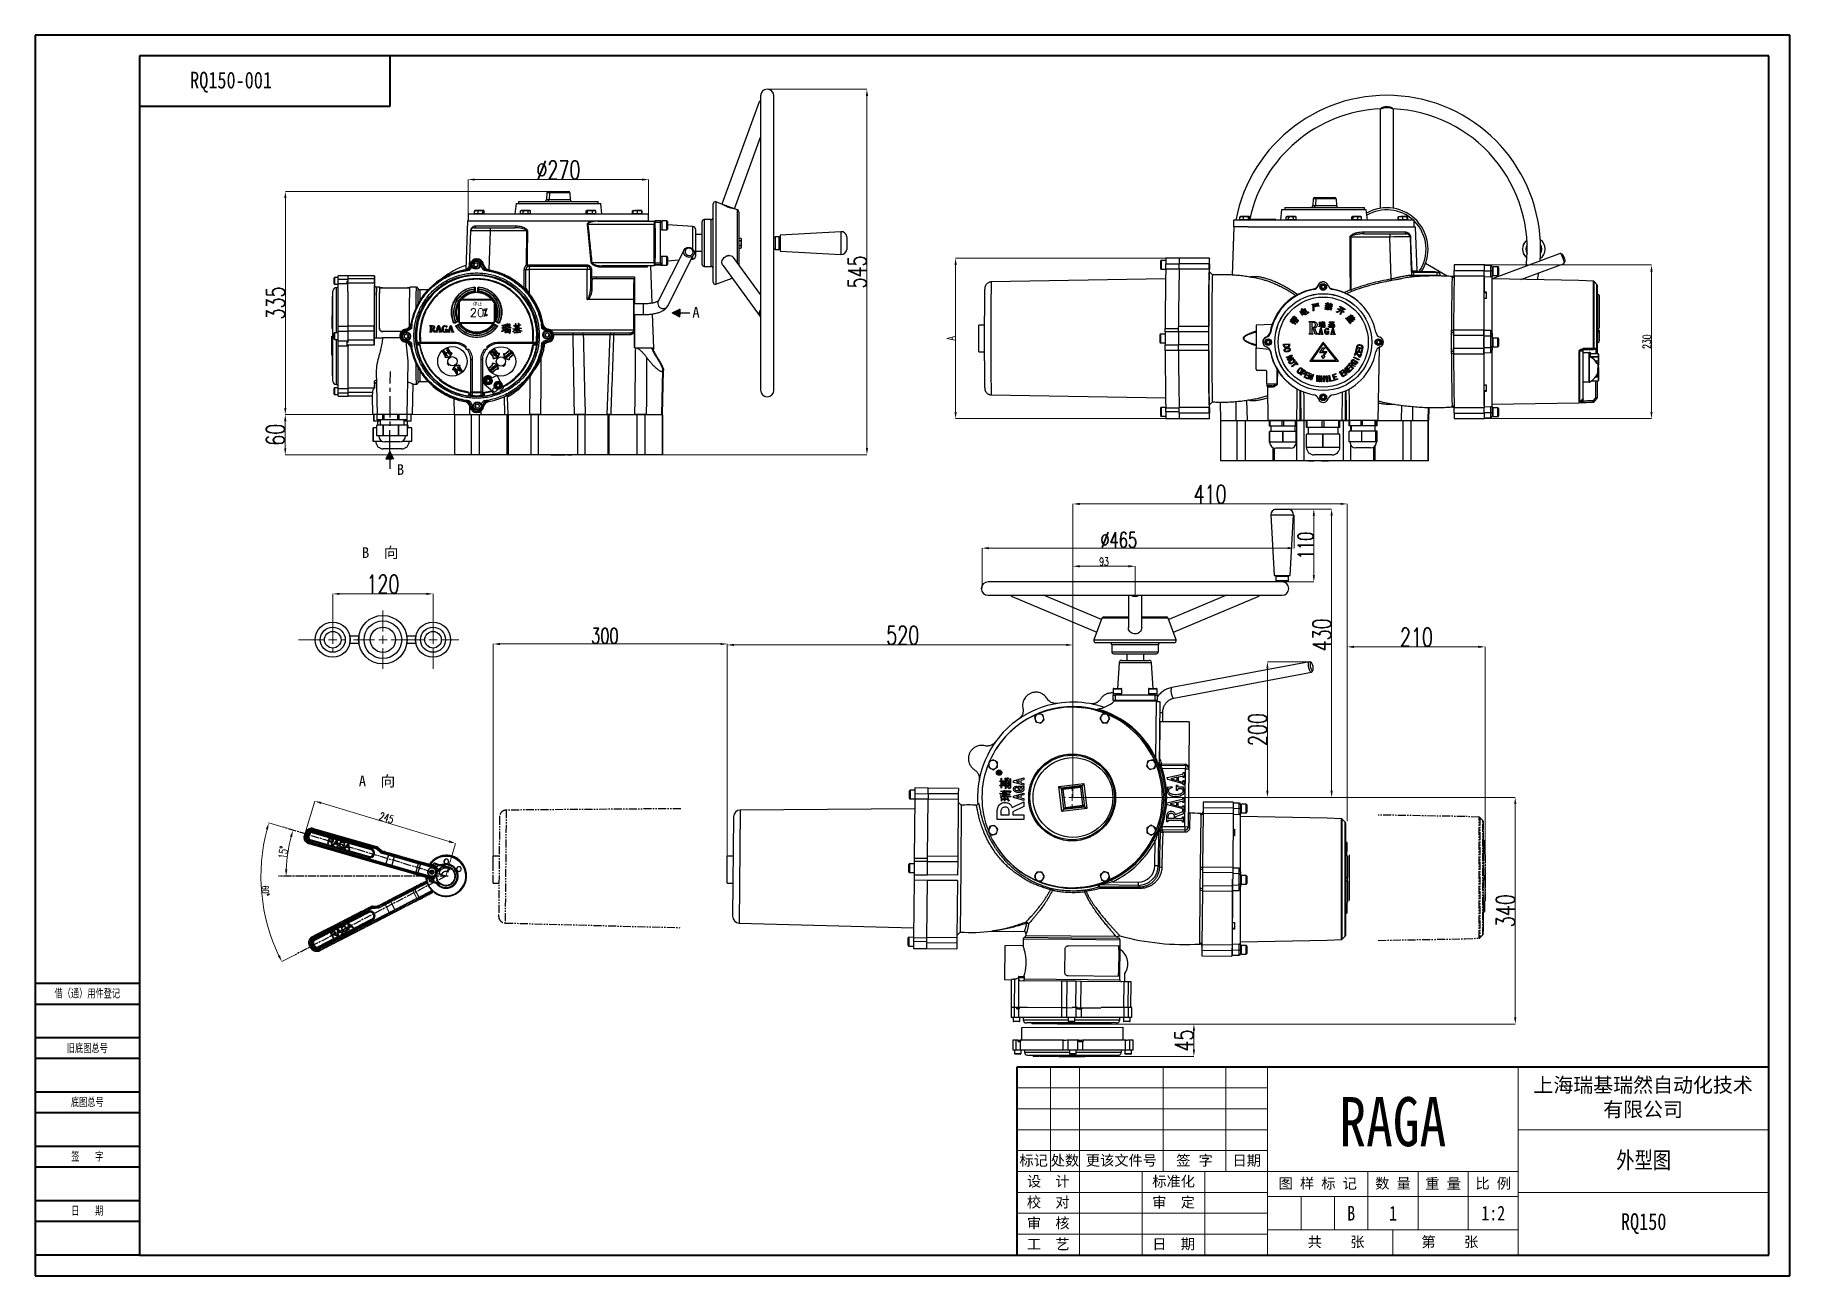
# Model space of a CAD drawing. Header units: millimetres. Extents: x 10469 to 13094, y 11322 to 13178.
import ezdxf

# ---------------------------------------------------------------- set-up
doc = ezdxf.new("R2010")
doc.units = ezdxf.units.MM
for name, pattern in [('AM_ISO08W050', [18, 12, -1.5, 3, -1.5]), ('CENTER', [50.8, 31.75, -6.35, 6.35, -6.35]), ('CENTER2', [28.575, 19.05, -3.175, 3.175, -3.175]), ('DASHED', [0.75, 0.5, -0.25]), ('双点画线', [22, 12, -2, 2, -2, 2, -2])]:
    doc.linetypes.add(name, pattern=pattern)
for name, color, linetype, lineweight in [('10', 7, 'Continuous', 0), ('AM_5', 3, 'Continuous', 25), ('AM_7', 4, 'AM_ISO08W050', 25), ('AM_BOR', 7, 'Continuous', 50), ('DIM', 4, 'Continuous', 13), ('FORMAT', 7, 'Continuous', 18), ('中心线', 1, 'CENTER2', 13), ('文字', 7, 'Continuous', 13), ('标注', 3, 'Continuous', 13), ('粗实线', 7, 'Continuous', 40), ('细实线', 3, 'Continuous', 13)]:
    doc.layers.add(name, color=color, linetype=linetype, lineweight=lineweight)
doc.layers.add('layer 1', color=7, linetype='Continuous')
doc.styles.add('01', font='txt.shx')
doc.styles.add('SLDTEXTSTYLE1', font='txt.shx', dxfattribs={"width": 0.7, "bigfont": 'gbcbig.shx'})
doc.styles.get("Standard").update_dxf_attribs({"font": 'arial.ttf'})
doc.styles.add('STYLE1', font='txt.shx', dxfattribs={"width": 0.8, "height": 3, "bigfont": 'hzdx.shx'})
doc.styles.add('标注', font='txt.shx', dxfattribs={"width": 0.7, "height": 3.5})
doc.dimstyles.new('SLDDIMSTYLE12$0', dxfattribs={"dimtxt": 12, "dimasz": 10, "dimexe": 0, "dimexo": 0.0625, "dimgap": 0.875, "dimtad": 1, "dimdec": 1, "dimlfac": 1.8, "dimrnd": 1e-09, "dimzin": 12, "dimdsep": 46, "dimtxsty": 'SLDTEXTSTYLE1', "dimcen": 0.09, "dimdle": 8.16, "dimclrd": 3, "dimclre": 3, "dimadec": 0, "dimazin": 3, "dimtfac": 1, "dimtdec": 1, "dimtofl": 0, "dimtmove": 0, "dimatfit": 3, "dimfxl": 0, "dimfrac": 2, "dimtolj": 1, "dimlwd": 5, "dimlwe": 5, "dimarcsym": 0})
doc.dimstyles.new('SLDDIMSTYLE12$2', dxfattribs={"dimtxt": 12, "dimasz": 10, "dimexe": 0, "dimexo": 0.0625, "dimgap": 0.875, "dimtad": 1, "dimdec": 1, "dimlfac": 1.8, "dimrnd": 1e-09, "dimzin": 12, "dimdsep": 46, "dimtxsty": 'SLDTEXTSTYLE1', "dimcen": 0.09, "dimdle": 8.16, "dimclrd": 3, "dimclre": 3, "dimadec": 0, "dimazin": 3, "dimtfac": 1, "dimtdec": 1, "dimtofl": 0, "dimtmove": 0, "dimatfit": 3, "dimfxl": 0, "dimfrac": 2, "dimtolj": 1, "dimlwd": 5, "dimlwe": 5, "dimarcsym": 0})

msp = doc.modelspace()

# ---------------------------------------------------------------- texts
at = {"layer": '文字', "attachment_point": 5}
for s, insert, char_height, width, style in [('{\\fSimSun|b0|i0|c134|p2;RQ150-001}', (10762.179, 13107.815), 25, 375.00001, 'STYLE1'), ('{\\fSimSun|b0|i0|c134|p2;\\W1;A }', (11457.702, 12763.696), 16, 240, 'STYLE1'), ('\\pt176;{\\fSimSun|b0|i0|c134|p2;\\W1;B}', (11015.619, 12528.388), 16, 240, 'STYLE1'), ('\\pt176;{\\fSimSun|b0|i0|c134|p2;\\W1;B  向}', (10985.226, 12403.244), 16, 240, 'STYLE1'), ('\\pt176;{\\fSimSun|b0|i0|c134|p2;\\W1;A  向}', (10980.477, 12061.495), 16, 240, 'STYLE1'), ('{\\fSimSun|b0|i0|c134|p2;\\W0.8;RAGA}', (12500.068, 11552.25), 73.49764, 465.10227, '01'), ('{\\fSimSun|b0|i0|c134|p2;\\W0.8;外型图}', (12875.286, 11493.928), 25, 375, '01'), ('{\\fSimSun|b0|i0|c134|p2;B}', (12437.786, 11415.803), 21.875, 50, 'STYLE1'), ('{\\fSimSun|b0|i0|c134|p2;1}', (12500.28, 11415.803), 21.875, 50, 'STYLE1'), ('{\\fSimSun|b0|i0|c134|p2;1:2}', (12650.286, 11415.803), 21.875, 50, 'STYLE1'), ('{\\fSimSun|b0|i0|c134|p2;RQ150}', (12875.286, 11400.178), 25, 375.00001, 'STYLE1')]:
    msp.add_mtext(s, dxfattribs=dict(at, insert=insert, char_height=char_height, width=width, style=style))
at = {"layer": '文字', "insert": (12874.423, 11588.256), "char_height": 21.875, "width": 450, "attachment_point": 5}
msp.add_mtext('{\\fSimSun|b0|i0|c134|p2;上海瑞基瑞然自动化技术\\P有限公司}', dxfattribs=at)
at = {"layer": '标注', "attachment_point": 1, "style": '01'}
for s, insert, char_height, width in [('20', (11119.453, 12769.269), 12.5, 59.61248), ('停止', (11124.092, 12778.551), 5, 36.52107)]:
    msp.add_mtext(s, dxfattribs=dict(at, insert=insert, char_height=char_height, width=width))

# ---------------------------------------------------------------- blocks, each defined once
blk = doc.blocks.new('*D8')
at = {"layer": 'AM_5', "color": 3, "lineweight": 5, "transparency": 16777216}
blk.add_line((11562.1, 13097.2), (11713.4, 13097.2), dxfattribs=at)
at = {"layer": 'AM_5', "color": 3, "linetype": 'Continuous', "lineweight": 5, "transparency": 16777216}
for p, q in [((11713.4, 13087.2), (11713.4, 12560.6)), ((11405.5, 12550.6), (11713.4, 12550.6))]:
    blk.add_line(p, q, dxfattribs=at)
at = {"layer": 'AM_5', "color": 3, "transparency": 16777216}
for points in [[(11711.7, 13087.2), (11715.1, 13087.2), (11713.4, 13097.2)], [(11711.7, 12560.6), (11715.1, 12560.6), (11713.4, 12550.6)]]:
    blk.add_solid(points, dxfattribs=at)
at = {"layer": 'Defpoints', "color": 0, "transparency": 16777216}
for p in [(11562, 13097.2), (11405.5, 12550.6), (11713.4, 12550.6)]:
    blk.add_point(p, dxfattribs=at)
at = {"layer": 'AM_5', "color": 0, "transparency": 16777216, "insert": (11698.8, 12823.9), "char_height": 12, "attachment_point": 5, "rotation": 90, "style": 'SLDTEXTSTYLE1'}
blk.add_mtext('\\A1;{\\H2.28571x;545}', dxfattribs=at)
blk = doc.blocks.new('*D9')
at = {"layer": 'AM_5', "color": 3, "lineweight": 5, "transparency": 16777216}
blk.add_line((11116.8, 12900.6), (11116.8, 12962.1), dxfattribs=at)
at = {"layer": 'AM_5', "color": 3, "linetype": 'Continuous', "lineweight": 5, "transparency": 16777216}
for p, q in [((11126.8, 12962.1), (11376.8, 12962.1)), ((11386.8, 12900.6), (11386.8, 12962.1))]:
    blk.add_line(p, q, dxfattribs=at)
at = {"layer": 'AM_5', "color": 3, "transparency": 16777216}
for points in [[(11126.8, 12963.8), (11126.8, 12960.5), (11116.8, 12962.1)], [(11376.8, 12963.8), (11376.8, 12960.5), (11386.8, 12962.1)]]:
    blk.add_solid(points, dxfattribs=at)
at = {"layer": 'Defpoints', "color": 0, "transparency": 16777216}
for p in [(11386.8, 12962.1), (11116.8, 12900.6), (11386.8, 12900.6)]:
    blk.add_point(p, dxfattribs=at)
at = {"layer": 'AM_5', "color": 0, "transparency": 16777216, "insert": (11251.8, 12976.7), "char_height": 12, "attachment_point": 5, "style": 'SLDTEXTSTYLE1'}
blk.add_mtext('\\A1;{\\H2.28571x;%%C270}', dxfattribs=at)
blk = doc.blocks.new('*D10')
at = {"layer": 'AM_5', "color": 3, "lineweight": 5, "transparency": 16777216}
blk.add_line((11237.8, 12944.4), (10843.4, 12944.4), dxfattribs=at)
at = {"layer": 'AM_5', "color": 3, "linetype": 'Continuous', "lineweight": 5, "transparency": 16777216}
for p, q in [((10843.4, 12934.4), (10843.4, 12620.6)), ((11249.5, 12610.6), (10843.4, 12610.6))]:
    blk.add_line(p, q, dxfattribs=at)
at = {"layer": 'AM_5', "color": 3, "transparency": 16777216}
for points in [[(10841.7, 12934.4), (10845.1, 12934.4), (10843.4, 12944.4)], [(10841.7, 12620.6), (10845.1, 12620.6), (10843.4, 12610.6)]]:
    blk.add_solid(points, dxfattribs=at)
at = {"layer": 'Defpoints', "color": 0, "transparency": 16777216}
for p in [(11237.9, 12944.4), (10843.4, 12610.6), (11249.5, 12610.6)]:
    blk.add_point(p, dxfattribs=at)
at = {"layer": 'AM_5', "color": 0, "transparency": 16777216, "insert": (10828.8, 12777.5), "char_height": 12, "attachment_point": 5, "rotation": 90, "style": 'SLDTEXTSTYLE1'}
blk.add_mtext('\\A1;{\\H2.28571x;335}', dxfattribs=at)
blk = doc.blocks.new('*D11')
at = {"layer": 'AM_5', "color": 3, "lineweight": 5, "transparency": 16777216}
blk.add_line((11249.5, 12610.6), (10843.2, 12610.6), dxfattribs=at)
at = {"layer": 'AM_5', "color": 3, "linetype": 'Continuous', "lineweight": 5, "transparency": 16777216}
for p, q in [((10843.2, 12600.6), (10843.2, 12560.2)), ((11249.1, 12550.2), (10843.2, 12550.2))]:
    blk.add_line(p, q, dxfattribs=at)
at = {"layer": 'AM_5', "color": 3, "transparency": 16777216}
for points in [[(10841.6, 12600.6), (10844.9, 12600.6), (10843.2, 12610.6)], [(10841.6, 12560.2), (10844.9, 12560.2), (10843.2, 12550.2)]]:
    blk.add_solid(points, dxfattribs=at)
at = {"layer": 'Defpoints', "color": 0, "transparency": 16777216}
for p in [(11249.5, 12610.6), (10843.2, 12550.2), (11249.2, 12550.2)]:
    blk.add_point(p, dxfattribs=at)
at = {"layer": 'AM_5', "color": 0, "transparency": 16777216, "insert": (10828.6, 12580.4), "char_height": 12, "attachment_point": 5, "rotation": 90, "style": 'SLDTEXTSTYLE1'}
blk.add_mtext('\\A1;{\\H2.28571x;60}', dxfattribs=at)
blk = doc.blocks.new('SW_CENTERMARKSYMBOL_14')
at = {"layer": 'FORMAT', "color": 0}
for p, q in [((0, 2), (0, 7)), ((-2, 0), (-7, 0)), ((0, 0), (-1, 0)), ((0, 0), (0, 1)), ((0, 0), (0, -1)), ((0, 0), (1, 0)), ((2, 0), (7, 0)), ((0, -2), (0, -7))]:
    blk.add_line(p, q, dxfattribs=at)
blk = doc.blocks.new('SW_CENTERMARKSYMBOL_15')
at = {"layer": 'FORMAT', "color": 0}
for p, q in [((0, 2), (0, 5)), ((-2, 0), (-6.49, 0)), ((0, 0), (-1, 0)), ((0, 0), (0, 1)), ((0, 0), (0, -1)), ((0, 0), (1, 0)), ((2, 0), (6.2, 0)), ((0, -2), (0, -6.94))]:
    blk.add_line(p, q, dxfattribs=at)
blk = doc.blocks.new('SW_CENTERMARKSYMBOL_16')
at = {"layer": 'FORMAT', "color": 0}
for p, q in [((-2, 0), (-8.18, 0)), ((0, 0), (-1, 0)), ((0, 2), (0, 3)), ((0, 0), (0, 1)), ((0, 0), (0, -1)), ((0, 0), (1, 0)), ((2, 0), (3, 0)), ((0, -2), (0, -3))]:
    blk.add_line(p, q, dxfattribs=at)
blk = doc.blocks.new('*D20')
at = {"layer": 'AM_5', "color": 3, "lineweight": 5, "transparency": 16777216}
blk.add_line((10914.3, 12273.8), (10914.3, 12342.4), dxfattribs=at)
at = {"layer": 'AM_5', "color": 3, "linetype": 'Continuous', "lineweight": 5, "transparency": 16777216}
for p, q in [((10924.3, 12342.4), (11054.3, 12342.4)), ((11064.3, 12273.8), (11064.3, 12342.4))]:
    blk.add_line(p, q, dxfattribs=at)
at = {"layer": 'AM_5', "color": 3, "transparency": 16777216}
for points in [[(10924.3, 12344), (10924.3, 12340.7), (10914.3, 12342.4)], [(11054.3, 12344), (11054.3, 12340.7), (11064.3, 12342.4)]]:
    blk.add_solid(points, dxfattribs=at)
at = {"layer": 'Defpoints', "color": 0, "transparency": 16777216}
for p in [(11064.3, 12342.4), (10914.3, 12273.8), (11064.3, 12273.8)]:
    blk.add_point(p, dxfattribs=at)
at = {"layer": 'AM_5', "color": 0, "transparency": 16777216, "insert": (10989.3, 12357), "char_height": 12, "attachment_point": 5, "style": 'SLDTEXTSTYLE1'}
blk.add_mtext('\\A1;{\\H2.28571x;120}', dxfattribs=at)
blk = doc.blocks.new('*D21')
at = {"layer": 'AM_5', "color": 3, "lineweight": 5, "transparency": 16777216}
blk.add_line((12160.5, 12844.6), (11846, 12844.6), dxfattribs=at)
at = {"layer": 'AM_5', "color": 3, "linetype": 'Continuous', "lineweight": 5, "transparency": 16777216}
for p, q in [((11846, 12834.6), (11846, 12614.6)), ((12160.5, 12604.6), (11846, 12604.6))]:
    blk.add_line(p, q, dxfattribs=at)
at = {"layer": 'AM_5', "color": 3, "transparency": 16777216}
for points in [[(11844.4, 12834.6), (11847.7, 12834.6), (11846, 12844.6)], [(11844.4, 12614.6), (11847.7, 12614.6), (11846, 12604.6)]]:
    blk.add_solid(points, dxfattribs=at)
at = {"layer": 'Defpoints', "color": 0, "transparency": 16777216}
for p in [(12160.6, 12844.6), (11846, 12604.6), (12160.6, 12604.6)]:
    blk.add_point(p, dxfattribs=at)
at = {"layer": 'AM_5', "color": 0, "transparency": 16777216, "insert": (11839.1, 12724.6), "char_height": 12, "attachment_point": 5, "rotation": 90, "style": 'SLDTEXTSTYLE1'}
blk.add_mtext('\\A1;A', dxfattribs=at)
blk = doc.blocks.new('*D22')
at = {"layer": 'AM_5', "color": 3, "lineweight": 5, "transparency": 16777216}
blk.add_line((12637, 12834.5), (12887, 12834.5), dxfattribs=at)
at = {"layer": 'AM_5', "color": 3, "linetype": 'Continuous', "lineweight": 5, "transparency": 16777216}
for p, q in [((12887, 12824.5), (12887, 12614.6)), ((12637, 12604.6), (12887, 12604.6))]:
    blk.add_line(p, q, dxfattribs=at)
at = {"layer": 'AM_5', "color": 3, "transparency": 16777216}
for points in [[(12885.3, 12824.5), (12888.6, 12824.5), (12887, 12834.5)], [(12885.3, 12614.6), (12888.6, 12614.6), (12887, 12604.6)]]:
    blk.add_solid(points, dxfattribs=at)
at = {"layer": 'Defpoints', "color": 0, "transparency": 16777216}
for p in [(12637, 12834.5), (12637, 12604.6), (12887, 12604.6)]:
    blk.add_point(p, dxfattribs=at)
at = {"layer": 'AM_5', "color": 0, "transparency": 16777216, "insert": (12880.1, 12719.6), "char_height": 12, "attachment_point": 5, "rotation": 90, "style": 'SLDTEXTSTYLE1'}
blk.add_mtext('\\A1;230', dxfattribs=at)
blk = doc.blocks.new('rA3')
at = {"layer": '粗实线'}
for p, q in [((333.38, 421.26), (333.38, 124.26)), ((753.38, 421.26), (333.38, 421.26)), ((753.38, 124.26), (753.38, 421.26)), ((748.38, 416.26), (358.38, 416.26)), ((358.38, 416.26), (358.38, 129.26)), ((418.38, 404.26), (418.38, 416.26)), ((748.38, 129.26), (748.38, 416.26)), ((358.38, 404.26), (418.38, 404.26)), ((358.38, 194.26), (333.38, 194.26)), ((358.38, 189.26), (333.38, 189.26)), ((358.38, 181.26), (333.38, 181.26)), ((358.38, 176.26), (333.38, 176.26)), ((568.38, 174.26), (568.38, 129.26)), ((748.38, 174.26), (568.38, 174.26)), ((358.38, 168.26), (333.38, 168.26)), ((358.38, 163.26), (333.38, 163.26)), ((358.38, 155.26), (333.38, 155.26)), ((358.38, 150.26), (333.38, 150.26)), ((358.38, 142.26), (333.38, 142.26)), ((358.38, 137.26), (333.38, 137.26)), ((358.38, 129.26), (333.38, 129.26)), ((358.38, 129.26), (748.38, 129.26)), ((333.38, 124.26), (753.38, 124.26))]:
    blk.add_line(p, q, dxfattribs=at)
at = {"layer": '细实线'}
for p, q in [((576.38, 174.26), (576.38, 149.26)), ((583.38, 174.26), (583.38, 149.26)), ((603.38, 174.26), (603.38, 149.26)), ((618.38, 174.26), (618.38, 149.26)), ((628.38, 174.26), (628.38, 129.26)), ((688.38, 174.26), (688.38, 129.26)), ((568.38, 169.26), (628.38, 169.26)), ((628.38, 169.26), (628.38, 129.26)), ((568.38, 164.26), (628.38, 164.26)), ((568.38, 159.26), (628.38, 159.26)), ((688.38, 159.26), (748.38, 159.26)), ((568.38, 154.26), (628.38, 154.26)), ((568.38, 149.26), (688.38, 149.26)), ((583.38, 149.26), (583.38, 129.26)), ((598.38, 149.26), (598.38, 129.26)), ((613.38, 129.26), (613.38, 149.26)), ((652.38, 149.22), (652.38, 135.22)), ((664.38, 149.26), (664.38, 135.26)), ((676.38, 149.26), (676.38, 135.26)), ((568.38, 144.26), (628.38, 144.26)), ((688.38, 143.26), (628.38, 143.26)), ((636.38, 143.26), (636.38, 135.26)), ((644.38, 143.26), (644.38, 135.26)), ((688.38, 144.26), (748.38, 144.26)), ((568.25, 139.26), (628.38, 139.26)), ((628.38, 135.26), (688.38, 135.26)), ((658.38, 135.26), (658.38, 129.26)), ((568.38, 134.26), (628.38, 134.26))]:
    blk.add_line(p, q, dxfattribs=at)
at = {"layer": '文字', "char_height": 2, "width": 25, "attachment_point": 5, "style": '标注'}
for s, insert in [('{\\fSimSun|b0|i0|c134|p54;借（通）用件登记}', (345.88, 191.76)), ('{\\fSimSun|b0|i0|c134|p54;旧底图总号}', (345.88, 178.67)), ('{\\fSimSun|b0|i0|c134|p54;底图总号}', (345.88, 165.76)), ('{\\fSimSun|b0|i0|c134|p54;签}   {\\fSimSun|b0|i0|c134|p54;字}', (345.88, 152.76)), ('{\\fSimSun|b0|i0|c134|p54;日}   {\\fSimSun|b0|i0|c134|p54;期}', (345.88, 139.76))]:
    blk.add_mtext(s, dxfattribs=dict(at, insert=insert))
at = {"layer": '文字', "char_height": 2.5, "width": 72, "attachment_point": 5}
for s, insert in [('{\\fSimSun|b0|i0|c134|p2;标记}', (572.38, 151.76)), ('{\\fSimSun|b0|i0|c134|p2;处数}', (579.88, 151.76)), ('{\\fSimSun|b0|i0|c134|p2;更该文件号}', (593.38, 151.76)), ('{\\fSimSun|b0|i0|c134|p54;签}  {\\fSimSun|b0|i0|c134|p54;字}', (610.88, 151.76)), ('{\\fSimSun|b0|i0|c134|p54;日期}', (623.38, 151.76)), ('{\\fSimSun|b0|i0|c134|p2;设  计}', (575.88, 146.76)), ('{\\fSimSun|b0|i0|c134|p2;标准化}', (605.88, 146.76)), ('{\\fSimSun|b0|i0|c134|p2;图 样 标 记}', (640.38, 146.26)), ('{\\fSimSun|b0|i0|c134|p2;数 量}', (658.38, 146.26)), ('{\\fSimSun|b0|i0|c134|p2;重 量}', (670.38, 146.26)), ('{\\fSimSun|b0|i0|c134|p2;比 例}', (682.38, 146.26)), ('{\\fSimSun|b0|i0|c134|p2;校  对}', (575.88, 141.76)), ('{\\fSimSun|b0|i0|c134|p2;审  定}', (605.88, 141.76)), ('{\\fSimSun|b0|i0|c134|p2;审  核}', (575.88, 136.76)), ('{\\fSimSun|b0|i0|c134|p2;工  艺}', (575.88, 131.76)), ('{\\fSimSun|b0|i0|c134|p2;日  期}', (605.88, 131.76)), ('{\\fSimSun|b0|i0|c134|p2;共    张        第    张}', (658.38, 132.26))]:
    blk.add_mtext(s, dxfattribs=dict(at, insert=insert))
blk = doc.blocks.new('*D28')
at = {"layer": 'Defpoints', "color": 0, "transparency": 16777216}
for p in [(10840.1, 11993.4), (11083.5, 11920), (11083.5, 11920), (10813.7, 11858.9), (10858.2, 11802.6)]:
    blk.add_point(p, dxfattribs=at)
at = {"layer": '标注', "color": 3, "linetype": 'Continuous', "lineweight": 5, "transparency": 16777216}
blk.add_line((10840, 11993.4), (10818.6, 11999.8), dxfattribs=at)
at = {"layer": '标注', "color": 3, "lineweight": 5, "transparency": 16777216}
blk.add_line((10858.1, 11802.6), (10838.2, 11792.2), dxfattribs=at)
at = {"layer": '标注', "color": 3, "linetype": 'Continuous', "lineweight": 5, "transparency": 16777216}
blk.add_arc((11083.5, 11920), 276.6, 165.3097, 205.4569, dxfattribs=at)
at = {"layer": '标注', "color": 3, "transparency": 16777216}
for points in [[(10814.3, 11990.6), (10817.5, 11989.7), (10818.6, 11999.8)], [(10835.2, 11801.9), (10832.2, 11800.4), (10838.2, 11792.2)]]:
    blk.add_solid(points, dxfattribs=at)
at = {"layer": '标注', "color": 0, "transparency": 16777216, "insert": (10813.6, 11898.3), "char_height": 10, "attachment_point": 5, "rotation": 274.6015, "style": 'SLDTEXTSTYLE1'}
blk.add_mtext('\\A1;60%%D', dxfattribs=at)
blk = doc.blocks.new('*D26')
at = {"layer": 'AM_5', "color": 3, "linetype": 'Continuous', "lineweight": 5, "transparency": 16777216}
blk.add_arc((11083.5, 11920.1), 239, 165.7415, 177.6027, dxfattribs=at)
at = {"layer": 'AM_5', "color": 3, "transparency": 16777216}
for points in [[(10850.3, 11979.4), (10853.5, 11978.5), (10854.6, 11988.6)], [(10846.4, 11930.1), (10843.1, 11930.1), (10844.5, 11920.1)]]:
    blk.add_solid(points, dxfattribs=at)
at = {"layer": 'Defpoints', "color": 0, "transparency": 16777216}
for p in [(10824.6, 11997.6), (10849, 11966.1), (10833.1, 11920.1), (11083.6, 11920.1), (11086.8, 11920.1)]:
    blk.add_point(p, dxfattribs=at)
at = {"layer": 'AM_5', "color": 0, "transparency": 16777216, "insert": (10840.2, 11955.7), "char_height": 12, "attachment_point": 5, "rotation": 81.6721, "style": 'SLDTEXTSTYLE1'}
blk.add_mtext('\\A1;15%%D', dxfattribs=at)
blk = doc.blocks.new('*D27')
at = {"layer": 'AM_5', "color": 3, "linetype": 'Continuous', "lineweight": 5, "transparency": 16777216}
for p, q in [((10873.1, 11984.6), (10887.5, 12032.4)), ((11088.4, 11971.9), (10897.1, 12029.6))]:
    blk.add_line(p, q, dxfattribs=at)
at = {"layer": 'AM_5', "color": 3, "lineweight": 5, "transparency": 16777216}
blk.add_line((11083.3, 11920.2), (11098, 11969.1), dxfattribs=at)
at = {"layer": 'AM_5', "color": 3, "transparency": 16777216}
for points in [[(10897.6, 12031.1), (10896.6, 12028), (10887.5, 12032.4)], [(11088.9, 11973.5), (11087.9, 11970.3), (11098, 11969.1)]]:
    blk.add_solid(points, dxfattribs=at)
at = {"layer": 'Defpoints', "color": 0, "transparency": 16777216}
for p in [(10887.5, 12032.4), (10873.1, 11984.5), (11083.2, 11920.1)]:
    blk.add_point(p, dxfattribs=at)
at = {"layer": 'AM_5', "color": 0, "transparency": 16777216, "insert": (10994.7, 12007.3), "char_height": 12, "attachment_point": 5, "rotation": 343.2384, "style": 'SLDTEXTSTYLE1'}
blk.add_mtext('\\A1;245', dxfattribs=at)
blk = doc.blocks.new('*D17')
at = {"layer": 'Defpoints', "color": 0, "transparency": 16777216}
for p in [(12352.6, 12460.4), (12352.6, 12410.8), (11885.6, 12350.3)]:
    blk.add_point(p, dxfattribs=at)
at = {"layer": '标注', "color": 3, "linetype": 'Continuous', "lineweight": 5, "transparency": 16777216}
for p, q in [((12352.6, 12460.3), (12352.6, 12410.8)), ((11895.6, 12410.8), (12342.6, 12410.8))]:
    blk.add_line(p, q, dxfattribs=at)
at = {"layer": '标注', "color": 3, "lineweight": 5, "transparency": 16777216}
blk.add_line((11885.6, 12350.4), (11885.6, 12410.8), dxfattribs=at)
at = {"layer": '标注', "color": 3, "transparency": 16777216}
for points in [[(11895.6, 12412.5), (11895.6, 12409.1), (11885.6, 12410.8)], [(12342.6, 12412.5), (12342.6, 12409.1), (12352.6, 12410.8)]]:
    blk.add_solid(points, dxfattribs=at)
at = {"layer": '标注', "color": 0, "transparency": 16777216, "insert": (12090.1, 12423.1), "char_height": 10, "attachment_point": 5, "style": 'SLDTEXTSTYLE1'}
blk.add_mtext('\\A1;{\\H2.28571x;%%C465}', dxfattribs=at)
blk = doc.blocks.new('*D18')
at = {"layer": 'AM_5', "color": 3, "lineweight": 5, "transparency": 16777216}
blk.add_line((11504.4, 11949.9), (11504.4, 12265.9), dxfattribs=at)
at = {"layer": 'AM_5', "color": 3, "linetype": 'Continuous', "lineweight": 5, "transparency": 16777216}
for p, q in [((11514.4, 12265.9), (12011.5, 12265.9)), ((12021.5, 12037.9), (12021.5, 12265.9))]:
    blk.add_line(p, q, dxfattribs=at)
at = {"layer": 'AM_5', "color": 3, "transparency": 16777216}
for points in [[(11514.4, 12267.6), (11514.4, 12264.3), (11504.4, 12265.9)], [(12011.5, 12267.6), (12011.5, 12264.3), (12021.5, 12265.9)]]:
    blk.add_solid(points, dxfattribs=at)
at = {"layer": 'Defpoints', "color": 0, "transparency": 16777216}
for p in [(12021.5, 12265.9), (12021.5, 12037.8), (11504.4, 11949.8)]:
    blk.add_point(p, dxfattribs=at)
at = {"layer": 'AM_5', "color": 0, "transparency": 16777216, "insert": (11766.9, 12280.5), "char_height": 12, "width": 2.333, "attachment_point": 5, "style": 'SLDTEXTSTYLE1'}
blk.add_mtext('\\A1;{\\H2.28571x;520}', dxfattribs=at)
blk = doc.blocks.new('*D19')
at = {"layer": 'AM_5', "color": 3, "lineweight": 5, "transparency": 16777216}
blk.add_line((12021.5, 12037.9), (12021.5, 12476.9), dxfattribs=at)
at = {"layer": 'AM_5', "color": 3, "linetype": 'Continuous', "lineweight": 5, "transparency": 16777216}
for p, q in [((12031.5, 12476.9), (12421.8, 12476.9)), ((12431.8, 12002.1), (12431.8, 12476.9))]:
    blk.add_line(p, q, dxfattribs=at)
at = {"layer": 'AM_5', "color": 3, "transparency": 16777216}
for points in [[(12031.5, 12478.6), (12031.5, 12475.3), (12021.5, 12476.9)], [(12421.8, 12478.6), (12421.8, 12475.3), (12431.8, 12476.9)]]:
    blk.add_solid(points, dxfattribs=at)
at = {"layer": 'Defpoints', "color": 0, "transparency": 16777216}
for p in [(12431.8, 12476.9), (12021.5, 12037.8), (12431.8, 12002.1)]:
    blk.add_point(p, dxfattribs=at)
at = {"layer": 'AM_5', "color": 0, "transparency": 16777216, "insert": (12226.7, 12491.5), "char_height": 12, "attachment_point": 5, "style": 'SLDTEXTSTYLE1'}
blk.add_mtext('\\A1;{\\H2.28571x;410}', dxfattribs=at)
blk = doc.blocks.new('*D15')
at = {"layer": 'Defpoints', "color": 0, "transparency": 16777216}
for p in [(11504.4, 12267.4), (11154.5, 11949.8), (11504.4, 11949.8)]:
    blk.add_point(p, dxfattribs=at)
at = {"layer": '标注', "color": 3, "lineweight": 5, "transparency": 16777216}
blk.add_line((11154.5, 11949.9), (11154.5, 12267.4), dxfattribs=at)
at = {"layer": '标注', "color": 3, "linetype": 'Continuous', "lineweight": 5, "transparency": 16777216}
for p, q in [((11164.5, 12267.4), (11494.4, 12267.4)), ((11504.4, 11949.9), (11504.4, 12267.4))]:
    blk.add_line(p, q, dxfattribs=at)
at = {"layer": '标注', "color": 3, "transparency": 16777216}
for points in [[(11164.5, 12269), (11164.5, 12265.7), (11154.5, 12267.4)], [(11494.4, 12269), (11494.4, 12265.7), (11504.4, 12267.4)]]:
    blk.add_solid(points, dxfattribs=at)
at = {"layer": '标注', "color": 0, "transparency": 16777216, "insert": (11321.4, 12279.7), "char_height": 10, "attachment_point": 5, "style": 'SLDTEXTSTYLE1'}
blk.add_mtext('\\A1;{\\H2.28571x;300}', dxfattribs=at)
blk = doc.blocks.new('*D25')
at = {"layer": 'AM_5', "color": 3, "lineweight": 5, "transparency": 16777216}
blk.add_line((12431.8, 12002.1), (12431.8, 12263.1), dxfattribs=at)
at = {"layer": 'AM_5', "color": 3, "linetype": 'Continuous', "lineweight": 5, "transparency": 16777216}
for p, q in [((12441.8, 12263.1), (12628.2, 12263.1)), ((12638.2, 11952.2), (12638.2, 12263.1))]:
    blk.add_line(p, q, dxfattribs=at)
at = {"layer": 'AM_5', "color": 3, "transparency": 16777216}
for points in [[(12441.8, 12264.8), (12441.8, 12261.4), (12431.8, 12263.1)], [(12628.2, 12264.8), (12628.2, 12261.4), (12638.2, 12263.1)]]:
    blk.add_solid(points, dxfattribs=at)
at = {"layer": 'Defpoints', "color": 0, "transparency": 16777216}
for p in [(12638.2, 12263.1), (12431.8, 12002.1), (12638.2, 11952.1)]:
    blk.add_point(p, dxfattribs=at)
at = {"layer": 'AM_5', "color": 0, "transparency": 16777216, "insert": (12535.4, 12277.7), "char_height": 12, "attachment_point": 5, "style": 'SLDTEXTSTYLE1'}
blk.add_mtext('\\A1;{\\H2.28571x;210}', dxfattribs=at)
blk = doc.blocks.new('*D16')
at = {"layer": 'Defpoints', "color": 0, "transparency": 16777216}
for p in [(12335.6, 12469.3), (12335.6, 12360.3), (12381.9, 12360.3)]:
    blk.add_point(p, dxfattribs=at)
at = {"layer": '标注', "color": 3, "lineweight": 5, "transparency": 16777216}
blk.add_line((12335.7, 12469.3), (12381.9, 12469.3), dxfattribs=at)
at = {"layer": '标注', "color": 3, "linetype": 'Continuous', "lineweight": 5, "transparency": 16777216}
for p, q in [((12381.9, 12459.3), (12381.9, 12370.3)), ((12335.7, 12360.3), (12381.9, 12360.3))]:
    blk.add_line(p, q, dxfattribs=at)
at = {"layer": '标注', "color": 3, "transparency": 16777216}
for points in [[(12380.2, 12459.3), (12383.6, 12459.3), (12381.9, 12469.3)], [(12380.2, 12370.3), (12383.6, 12370.3), (12381.9, 12360.3)]]:
    blk.add_solid(points, dxfattribs=at)
at = {"layer": '标注', "color": 0, "transparency": 16777216, "insert": (12369.6, 12414.8), "char_height": 10, "attachment_point": 5, "rotation": 90, "style": 'SLDTEXTSTYLE1'}
blk.add_mtext('\\A1;{\\H2.28571x;110}', dxfattribs=at)
blk = doc.blocks.new('*D12')
at = {"layer": 'AM_5', "color": 3, "lineweight": 5, "transparency": 16777216}
blk.add_line((12021.6, 12037.8), (12683.2, 12037.8), dxfattribs=at)
at = {"layer": 'AM_5', "color": 3, "linetype": 'Continuous', "lineweight": 5, "transparency": 16777216}
for p, q in [((12683.2, 12027.8), (12683.2, 11708.9)), ((12019.7, 11698.9), (12683.2, 11698.9))]:
    blk.add_line(p, q, dxfattribs=at)
at = {"layer": 'AM_5', "color": 3, "transparency": 16777216}
for points in [[(12681.5, 12027.8), (12684.9, 12027.8), (12683.2, 12037.8)], [(12681.5, 11708.9), (12684.9, 11708.9), (12683.2, 11698.9)]]:
    blk.add_solid(points, dxfattribs=at)
at = {"layer": 'Defpoints', "color": 0, "transparency": 16777216}
for p in [(12021.5, 12037.8), (12019.6, 11698.9), (12683.2, 11698.9)]:
    blk.add_point(p, dxfattribs=at)
at = {"layer": 'AM_5', "color": 0, "transparency": 16777216, "insert": (12668.6, 11868.4), "char_height": 12, "attachment_point": 5, "rotation": 90, "style": 'SLDTEXTSTYLE1'}
blk.add_mtext('\\A1;{\\H2.28571x;340}', dxfattribs=at)
blk = doc.blocks.new('*D23')
at = {"layer": 'AM_5', "color": 3, "lineweight": 5, "transparency": 16777216}
blk.add_line((12019.7, 11698.9), (12202.5, 11698.9), dxfattribs=at)
at = {"layer": 'AM_5', "color": 3, "linetype": 'Continuous', "lineweight": 5, "transparency": 16777216}
for p, q in [((12202.5, 11688.9), (12202.5, 11660.5)), ((12018.8, 11650.5), (12202.5, 11650.5))]:
    blk.add_line(p, q, dxfattribs=at)
at = {"layer": 'AM_5', "color": 3, "transparency": 16777216}
for points in [[(12200.8, 11688.9), (12204.1, 11688.9), (12202.5, 11698.9)], [(12200.8, 11660.5), (12204.1, 11660.5), (12202.5, 11650.5)]]:
    blk.add_solid(points, dxfattribs=at)
at = {"layer": 'Defpoints', "color": 0, "transparency": 16777216}
for p in [(12019.6, 11698.9), (12018.7, 11650.5), (12202.5, 11650.5)]:
    blk.add_point(p, dxfattribs=at)
at = {"layer": 'AM_5', "color": 0, "transparency": 16777216, "insert": (12187.9, 11674.1), "char_height": 12, "attachment_point": 5, "rotation": 90, "style": 'SLDTEXTSTYLE1'}
blk.add_mtext('\\A1;{\\H2.28571x;45}', dxfattribs=at)
blk = doc.blocks.new('*D13')
at = {"layer": 'AM_5', "color": 3, "lineweight": 5, "transparency": 16777216}
blk.add_line((12335.7, 12469.3), (12408.5, 12469.3), dxfattribs=at)
at = {"layer": 'AM_5', "color": 3, "linetype": 'Continuous', "lineweight": 5, "transparency": 16777216}
for p, q in [((12408.5, 12459.3), (12408.5, 12047.8)), ((12021.6, 12037.8), (12408.5, 12037.8))]:
    blk.add_line(p, q, dxfattribs=at)
at = {"layer": 'AM_5', "color": 3, "transparency": 16777216}
for points in [[(12406.8, 12459.3), (12410.2, 12459.3), (12408.5, 12469.3)], [(12406.8, 12047.8), (12410.2, 12047.8), (12408.5, 12037.8)]]:
    blk.add_solid(points, dxfattribs=at)
at = {"layer": 'Defpoints', "color": 0, "transparency": 16777216}
for p in [(12335.6, 12469.3), (12021.5, 12037.8), (12408.5, 12037.8)]:
    blk.add_point(p, dxfattribs=at)
at = {"layer": 'AM_5', "color": 0, "transparency": 16777216, "insert": (12393.9, 12281), "char_height": 12, "attachment_point": 5, "rotation": 90, "style": 'SLDTEXTSTYLE1'}
blk.add_mtext('\\A1;{\\H2.28571x;430}', dxfattribs=at)
blk = doc.blocks.new('*D14')
at = {"layer": 'AM_5', "color": 3, "lineweight": 5, "transparency": 16777216}
blk.add_line((12374.8, 12240.8), (12312.4, 12240.8), dxfattribs=at)
at = {"layer": 'AM_5', "color": 3, "linetype": 'Continuous', "lineweight": 5, "transparency": 16777216}
for p, q in [((12312.4, 12230.8), (12312.4, 12047.8)), ((12021.6, 12037.8), (12312.4, 12037.8))]:
    blk.add_line(p, q, dxfattribs=at)
at = {"layer": 'AM_5', "color": 3, "transparency": 16777216}
for points in [[(12310.8, 12230.8), (12314.1, 12230.8), (12312.4, 12240.8)], [(12310.8, 12047.8), (12314.1, 12047.8), (12312.4, 12037.8)]]:
    blk.add_solid(points, dxfattribs=at)
at = {"layer": 'Defpoints', "color": 0, "transparency": 16777216}
for p in [(12374.9, 12240.8), (12021.5, 12037.8), (12312.4, 12037.8)]:
    blk.add_point(p, dxfattribs=at)
at = {"layer": 'AM_5', "color": 0, "transparency": 16777216, "insert": (12297.8, 12139.3), "char_height": 12, "attachment_point": 5, "rotation": 90, "style": 'SLDTEXTSTYLE1'}
blk.add_mtext('\\A1;{\\H2.28571x;200}', dxfattribs=at)
blk = doc.blocks.new('*D24')
at = {"layer": 'AM_5', "color": 3, "lineweight": 5, "transparency": 16777216}
blk.add_line((12021.5, 12037.7), (12021.5, 12383.7), dxfattribs=at)
at = {"layer": 'AM_5', "color": 3, "linetype": 'Continuous', "lineweight": 5, "transparency": 16777216}
for p, q in [((12031.5, 12383.7), (12104.5, 12383.7)), ((12114.5, 12340.4), (12114.5, 12383.7))]:
    blk.add_line(p, q, dxfattribs=at)
at = {"layer": 'AM_5', "color": 3, "transparency": 16777216}
for points in [[(12031.5, 12385.4), (12031.5, 12382), (12021.5, 12383.7)], [(12104.5, 12385.4), (12104.5, 12382), (12114.5, 12383.7)]]:
    blk.add_solid(points, dxfattribs=at)
at = {"layer": 'Defpoints', "color": 0, "transparency": 16777216}
for p in [(12114.5, 12383.7), (12114.5, 12340.3), (12021.5, 12037.7)]:
    blk.add_point(p, dxfattribs=at)
at = {"layer": 'AM_5', "color": 0, "transparency": 16777216, "insert": (12068, 12390.6), "char_height": 12, "attachment_point": 5, "style": 'SLDTEXTSTYLE1'}
blk.add_mtext('\\A1;93', dxfattribs=at)
blk = doc.blocks.new('SW_CENTERMARKSYMBOL_12')
at = {"layer": '10', "color": 0}
for p, q in [((-1, 0), (-1.35, 0)), ((0, 0), (-0.5, 0)), ((0, 1), (0, 1.35)), ((0, 0), (0, 0.5)), ((0, 0), (0, -0.5)), ((0, 0), (0.5, 0)), ((1, 0), (1.35, 0)), ((0, -1), (0, -1.35))]:
    blk.add_line(p, q, dxfattribs=at)

# ---------------------------------------------------------------- dimensions: what is measured, and where the dimension line sits
at = {"layer": 'AM_5'}
for base, p1, p2, text, picture, middle in [((11713.413, 12550.615), (11562.039, 13097.241), (11405.453, 12550.615), '{\\H2.28571x;545}', '*D8', (11713.413, 12823.928)), ((12408.493, 12037.817), (12335.649, 12469.317), (12021.524, 12037.817), '{\\H2.28571x;430}', '*D13', (12408.493, 12280.961)), ((12312.437, 12037.817), (12374.855, 12240.761), (12021.524, 12037.817), '{\\H2.28571x;200}', '*D14', (12312.437, 12139.289)), ((12202.461, 11650.459), (12019.626, 11698.939), (12018.737, 11650.459), '{\\H2.28571x;45}', '*D23', (12202.461, 11674.135))]:
    dim = msp.add_linear_dim(base=base, p1=p1, p2=p2, angle=90, text=text, dimstyle='SLDDIMSTYLE12$0', override={"dimlfac": 1}, dxfattribs=at)
    dim.commit()
    dim.dimension.update_dxf_attribs({"geometry": picture, "text_midpoint": middle, "dimtype": 160})
for base, p1, p2, text, picture, middle in [((11386.777, 12962.14), (11116.777, 12900.58), (11386.777, 12900.58), '{\\H2.28571x;%%C270}', '*D9', (11251.777, 12976.729)), ((11064.283, 12342.37), (10914.283, 12273.777), (11064.283, 12273.777), '{\\H2.28571x;120}', '*D20', (10989.283, 12356.96))]:
    dim = msp.add_linear_dim(base=base, p1=p1, p2=p2, text=text, dimstyle='SLDDIMSTYLE12$0', override={"dimlfac": 1}, dxfattribs=at)
    dim.commit()
    dim.dimension.update_dxf_attribs({"geometry": picture, "text_midpoint": middle})
for base, p1, p2, angle, text, override, picture, middle in [((10843.402, 12610.615), (11237.864, 12944.401), (11249.539, 12610.615), 90, '{\\H2.28571x;335}', {"dimlfac": 1}, '*D10', (10828.812, 12777.508)), ((11846.017, 12604.554), (12160.599, 12844.554), (12160.599, 12604.554), 90, 'A', {"dimlfac": 1}, '*D21', (11839.142, 12724.554)), ((12886.955, 12604.574), (12636.968, 12834.534), (12636.968, 12604.574), 90, '230', {"dimlfac": 1}, '*D22', (12880.08, 12719.554)), ((10843.219, 12550.213), (11249.539, 12610.615), (11249.196, 12550.213), 90, '{\\H2.28571x;60}', {"dimlfac": 1}, '*D11', (10828.629, 12580.414)), ((10887.546, 12032.434), (11083.24, 11920.113), (10873.119, 11984.533), 163.238366, '245', {"dimlfac": 1, "dimpost": ''}, '*D27', (10994.746, 12007.327)), ((12683.186, 11698.939), (12021.524, 12037.817), (12019.626, 11698.939), 90, '{\\H2.28571x;340}', {"dimlfac": 1}, '*D12', (12668.597, 11868.378))]:
    dim = msp.add_linear_dim(base=base, p1=p1, p2=p2, angle=angle, text=text, dimstyle='SLDDIMSTYLE12$0', override=override, dxfattribs=at)
    dim.commit()
    dim.dimension.update_dxf_attribs({"geometry": picture, "text_midpoint": middle})
for base, p1, p2, text, picture, middle in [((12431.827, 12476.924), (12021.524, 12037.817), (12431.827, 12002.085), '{\\H2.28571x;410}', '*D19', (12226.676, 12476.924)), ((12021.524, 12265.941), (11504.407, 11949.817), (12021.524, 12037.817), '{\\H2.28571x;520}', '*D18', (11766.869, 12265.941)), ((12638.156, 12263.097), (12431.827, 12002.085), (12638.156, 11952.091), '{\\H2.28571x;210}', '*D25', (12535.448, 12263.097))]:
    dim = msp.add_linear_dim(base=base, p1=p1, p2=p2, text=text, dimstyle='SLDDIMSTYLE12$0', override={"dimlfac": 1}, dxfattribs=at)
    dim.commit()
    dim.dimension.update_dxf_attribs({"geometry": picture, "text_midpoint": middle, "dimtype": 160})
dim = msp.add_linear_dim(base=(12114.48, 12383.708), p1=(12021.495, 12037.675), p2=(12114.48, 12340.317), dimstyle='SLDDIMSTYLE12$0', override={"dimlfac": 1, "dimpost": ''}, dxfattribs=at)
dim.commit()
dim.dimension.update_dxf_attribs({"geometry": '*D24', "text_midpoint": (12067.987, 12390.583)})
dim = msp.add_angular_dim_2l(base=(10849, 11966.145), line1=((11083.647, 11920.081), (10824.565, 11997.593)), line2=((11086.795, 11920.113), (10833.144, 11920.113)), text='15%%D', dimstyle='SLDDIMSTYLE12$2', override={"dimlfac": 1}, dxfattribs=at)
dim.commit()
dim.dimension.update_dxf_attribs({"geometry": '*D26', "text_midpoint": (10840.243, 11955.728)})
at = {"layer": '标注'}
dim = msp.add_linear_dim(base=(12381.903, 12360.317), p1=(12335.649, 12469.317), p2=(12335.649, 12360.317), angle=90, text='{\\H2.28571x;110}', dimstyle='SLDDIMSTYLE12$0', override={"dimtxt": 10, "dimtdec": 3, "dimtzin": 0}, dxfattribs=at)
dim.commit()
dim.dimension.update_dxf_attribs({"geometry": '*D16', "text_midpoint": (12381.903, 12414.817), "dimtype": 160})
for base, p1, p2, text, picture, middle in [((12352.649, 12410.812), (11885.649, 12350.317), (12352.649, 12460.407), '{\\H2.28571x;%%C465}', '*D17', (12090.083, 12410.812)), ((11504.407, 12267.364), (11154.506, 11949.817), (11504.407, 11949.817), '{\\H2.28571x;300}', '*D15', (11321.379, 12267.364))]:
    dim = msp.add_linear_dim(base=base, p1=p1, p2=p2, text=text, dimstyle='SLDDIMSTYLE12$0', override={"dimtxt": 10, "dimtdec": 3, "dimtzin": 0}, dxfattribs=at)
    dim.commit()
    dim.dimension.update_dxf_attribs({"geometry": picture, "text_midpoint": middle, "dimtype": 160})
dim = msp.add_angular_dim_2l(base=(10813.675, 11858.922), line1=((11083.469, 11920.044), (10840.055, 11993.357)), line2=((11083.469, 11920.044), (10858.179, 11802.625)), text='60%%D', dimstyle='SLDDIMSTYLE12$2', override={"dimtxt": 10, "dimadec": 3, "dimtdec": 3, "dimtzin": 0}, dxfattribs=at)
dim.commit()
dim.dimension.update_dxf_attribs({"geometry": '*D28', "text_midpoint": (10807.73, 11897.851), "dimtype": 162})

# ---------------------------------------------------------------- hatches: boundary and pattern name
at = {"layer": 'layer 1'}
h = msp.add_hatch(dxfattribs=at)
h.set_pattern_fill('ANSI31', color=256, scale=0.25, angle=90)
h.set_pattern_definition([(135, (10089.4089, 4854.2028), (-0.56126601, -0.56126601), [])])
h.paths.add_polyline_path([(11433.487, 12768.441), (11422.258, 12762.727), (11433.408, 12756.861), (11433.408, 12762.651)])
h = msp.add_hatch(dxfattribs=at)
h.set_pattern_fill('ANSI31', color=256, scale=0.25)
h.set_pattern_definition([(45, (3091.158, 13888.45325), (-0.56126601, 0.56126601), [])])
h.paths.add_polyline_path([(10999.682, 12555.604), (10993.816, 12544.454), (10999.606, 12544.454), (11005.396, 12544.375)])

# ---------------------------------------------------------------- linework, layer by layer
at = {"color": 7, "linetype": 'Continuous', "lineweight": 25}
for p, q in [((11552.192, 13078.598), (11496.443, 12925.428)), ((11554.277, 13077.839), (11552.192, 13078.598)), ((11554.277, 13087.207), (11554.277, 12647.207)), ((11574.277, 12874.707), (11574.277, 13087.207)), ((12481.044, 13066.152), (12481.044, 12919.082)), ((12501.044, 12919.082), (12501.044, 13066.152)), ((11515.237, 12918.588), (11554.277, 13025.851)), ((11234.665, 12942.472), (11234.067, 12932.211)), ((11238.358, 12942.472), (11234.665, 12942.472)), ((11236.888, 12944.368), (11240.101, 12944.368)), ((11238.358, 12942.472), (11237.889, 12932.211)), ((11268.889, 12942.472), (11238.358, 12942.472)), ((11240.101, 12944.368), (11266.666, 12944.368)), ((11268.889, 12942.472), (11269.487, 12932.211)), ((11126.791, 12915.58), (11126.271, 12915.384)), ((11126.271, 12911.05), (11126.271, 12915.384)), ((11127.02, 12915.75), (11126.763, 12915.656)), ((11128.924, 12915.75), (11127.02, 12915.75)), ((11135.203, 12915.75), (11128.924, 12915.75)), ((11131.578, 12915.384), (11135.203, 12915.75)), ((11131.578, 12911.05), (11131.578, 12915.384)), ((11135.203, 12915.75), (11138.828, 12915.384)), ((11139.799, 12915.75), (11135.203, 12915.75)), ((11138.828, 12915.384), (11139.799, 12915.75)), ((11138.828, 12911.05), (11138.828, 12915.384)), ((11139.799, 12915.75), (11140.77, 12915.384)), ((11140.02, 12915.75), (11139.799, 12915.75)), ((11140.277, 12915.656), (11140.02, 12915.75)), ((11140.77, 12911.05), (11140.77, 12915.384)), ((11188.459, 12926.45), (11186.777, 12910.45)), ((11188.459, 12926.45), (11251.777, 12926.45)), ((11192.1, 12929.368), (11192.1, 12926.45)), ((11192.1, 12929.368), (11192.531, 12929.368)), ((11192.531, 12929.368), (11311.454, 12929.368)), ((11196.294, 12915.75), (11195.288, 12915.384)), ((11195.288, 12915.384), (11197.164, 12915.75)), ((11195.288, 12911.05), (11195.288, 12915.384)), ((11197.164, 12915.75), (11196.294, 12915.75)), ((11197.164, 12915.75), (11199.041, 12915.384)), ((11202.794, 12915.75), (11197.164, 12915.75)), ((11199.041, 12911.05), (11199.041, 12915.384)), ((11208.423, 12915.75), (11202.794, 12915.75)), ((11206.546, 12915.384), (11208.423, 12915.75)), ((11206.546, 12911.05), (11206.546, 12915.384)), ((11208.423, 12915.75), (11210.299, 12915.384)), ((11209.294, 12915.75), (11208.423, 12915.75)), ((11210.299, 12915.384), (11209.294, 12915.75)), ((11210.299, 12911.05), (11210.299, 12915.384)), ((11234.067, 12932.211), (11237.889, 12932.211)), ((11237.889, 12932.211), (11269.487, 12932.211)), ((11251.777, 12926.45), (11315.095, 12926.45)), ((11293.511, 12915.384), (11294.482, 12915.75)), ((11293.511, 12911.05), (11293.511, 12915.384)), ((11294.26, 12915.75), (11294.003, 12915.656)), ((11294.26, 12915.75), (11294.482, 12915.75)), ((11294.482, 12915.75), (11295.453, 12915.384)), ((11299.078, 12915.75), (11294.482, 12915.75)), ((11295.453, 12915.384), (11299.078, 12915.75)), ((11295.453, 12911.05), (11295.453, 12915.384)), ((11299.078, 12915.75), (11302.703, 12915.384)), ((11305.357, 12915.75), (11299.078, 12915.75)), ((11302.703, 12911.05), (11302.703, 12915.384)), ((11307.26, 12915.75), (11305.357, 12915.75)), ((11307.517, 12915.656), (11307.26, 12915.75)), ((11308.01, 12915.384), (11307.49, 12915.58)), ((11308.01, 12911.05), (11308.01, 12915.384)), ((11311.454, 12926.45), (11311.454, 12929.368)), ((11316.777, 12910.45), (11315.095, 12926.45)), ((11363.304, 12915.58), (11362.784, 12915.384)), ((11362.784, 12911.05), (11362.784, 12915.384)), ((11363.534, 12915.75), (11363.277, 12915.656)), ((11363.534, 12915.384), (11366.784, 12915.75)), ((11363.534, 12915.75), (11366.784, 12915.75)), ((11363.534, 12911.05), (11363.534, 12915.384)), ((11366.784, 12915.75), (11370.034, 12915.384)), ((11373.284, 12915.75), (11366.784, 12915.75)), ((11370.034, 12915.384), (11373.284, 12915.75)), ((11370.034, 12911.05), (11370.034, 12915.384)), ((11373.284, 12915.75), (11376.534, 12915.384)), ((11376.534, 12915.75), (11373.284, 12915.75)), ((11376.791, 12915.656), (11376.534, 12915.75)), ((11376.534, 12911.05), (11376.534, 12915.384)), ((11376.763, 12915.58), (11377.283, 12915.384)), ((11377.283, 12911.05), (11377.283, 12915.384)), ((11483.312, 12808.492), (11483.312, 12925.923)), ((11496.443, 12925.428), (11487.338, 12928.742)), ((11487.338, 12928.742), (11487.338, 12867.207)), ((11505.84, 12922.008), (11496.443, 12925.428)), ((11515.237, 12918.588), (11505.84, 12922.008)), ((11519.803, 12916.926), (11515.237, 12918.588)), ((11519.803, 12837.617), (11519.803, 12916.926)), ((12333.6, 12917.424), (12331.919, 12901.424)), ((12333.6, 12917.424), (12460.237, 12917.424)), ((12338.411, 12920.342), (12338.411, 12917.424)), ((12338.411, 12920.342), (12405.255, 12920.342)), ((12380.977, 12933.447), (12380.378, 12923.185)), ((12380.378, 12923.185), (12384.2, 12923.185)), ((12384.67, 12933.447), (12380.977, 12933.447)), ((12383.199, 12935.342), (12386.413, 12935.342)), ((12384.67, 12933.447), (12384.2, 12923.185)), ((12384.2, 12923.185), (12415.798, 12923.185)), ((12415.2, 12933.447), (12384.67, 12933.447)), ((12386.413, 12935.342), (12412.977, 12935.342)), ((12405.255, 12920.342), (12457.766, 12920.342)), ((12415.2, 12933.447), (12415.798, 12923.185)), ((12457.766, 12917.424), (12457.766, 12920.342)), ((12461.919, 12901.424), (12460.237, 12917.424)), ((11115.793, 12900.58), (11113.238, 12827.392)), ((11115.793, 12900.58), (11302.023, 12900.58)), ((11116.777, 12910.45), (11116.777, 12900.58)), ((11386.777, 12910.45), (11116.777, 12910.45)), ((11125.269, 12890.08), (11150.023, 12890.08)), ((11131.578, 12911.05), (11126.271, 12911.05)), ((11127.185, 12911.05), (11127.785, 12910.45)), ((11128.343, 12892.975), (11188.044, 12892.975)), ((11138.828, 12911.05), (11131.578, 12911.05)), ((11140.77, 12911.05), (11138.828, 12911.05)), ((11139.255, 12910.45), (11139.855, 12911.05)), ((11150.023, 12890.08), (11186.642, 12890.08)), ((11199.041, 12911.05), (11195.288, 12911.05)), ((11196.459, 12911.05), (11197.059, 12910.45)), ((11206.546, 12911.05), (11199.041, 12911.05)), ((11210.299, 12911.05), (11206.546, 12911.05)), ((11208.529, 12910.45), (11209.129, 12911.05)), ((11295.453, 12911.05), (11293.511, 12911.05)), ((11294.425, 12911.05), (11295.025, 12910.45)), ((11301.008, 12838.01), (11295.344, 12895.01)), ((11302.703, 12911.05), (11295.453, 12911.05)), ((11395.154, 12895.08), (11296.002, 12895.08)), ((11302.023, 12900.58), (11310.071, 12900.58)), ((11308.01, 12911.05), (11302.703, 12911.05)), ((11306.495, 12910.45), (11307.095, 12911.05)), ((11310.071, 12900.58), (11383.553, 12900.58)), ((11310.638, 12900.08), (11395.201, 12900.08)), ((11363.534, 12911.05), (11362.784, 12911.05)), ((11370.034, 12911.05), (11363.534, 12911.05)), ((11363.699, 12911.05), (11364.299, 12910.45)), ((11376.534, 12911.05), (11370.034, 12911.05)), ((11375.769, 12910.45), (11376.369, 12911.05)), ((11377.283, 12911.05), (11376.534, 12911.05)), ((11383.553, 12900.58), (11387.761, 12900.58)), ((11383.553, 12900.58), (11383.939, 12900.135)), ((11386.777, 12900.58), (11386.777, 12910.45)), ((11387.778, 12900.08), (11387.761, 12900.58)), ((11395.154, 12838.08), (11395.154, 12895.08)), ((11395.201, 12900.08), (11395.784, 12900.08)), ((11396.777, 12897.707), (11395.25, 12897.707)), ((11395.25, 12889.707), (11396.777, 12889.707)), ((11395.784, 12900.08), (11395.784, 12897.707)), ((11396.437, 12889.707), (11396.437, 12844.707)), ((11396.777, 12900.725), (11404.777, 12900.725)), ((11396.777, 12897.74), (11396.777, 12900.725)), ((11404.777, 12897.74), (11396.777, 12897.74)), ((11396.777, 12837.74), (11396.777, 12897.74)), ((11404.777, 12900.725), (11404.777, 12897.74)), ((11406.877, 12900.147), (11404.777, 12900.147)), ((11404.777, 12837.74), (11404.777, 12897.74)), ((11413.877, 12900.207), (11406.877, 12900.207)), ((11406.877, 12887.207), (11406.877, 12900.207)), ((11413.877, 12887.207), (11413.877, 12900.207)), ((11414.877, 12899.207), (11414.877, 12888.207)), ((11453.046, 12891.833), (11414.877, 12894.402)), ((11453.046, 12857.762), (11453.046, 12891.833)), ((11466.777, 12835.207), (11466.777, 12899.207)), ((11480.312, 12902.207), (11469.777, 12902.207)), ((11469.777, 12902.207), (11469.777, 12832.207)), ((11480.312, 12832.207), (11480.312, 12902.207)), ((11521.777, 12914.107), (11521.777, 12834.905)), ((12262.105, 12891.554), (12259.585, 12819.402)), ((12261.919, 12901.424), (12261.919, 12891.554)), ((12531.919, 12901.424), (12261.919, 12901.424)), ((12283.546, 12891.554), (12261.919, 12891.554)), ((12271.933, 12906.554), (12271.412, 12906.358)), ((12271.412, 12902.024), (12271.412, 12906.358)), ((12276.72, 12902.024), (12271.412, 12902.024)), ((12272.162, 12906.724), (12271.905, 12906.631)), ((12274.066, 12906.724), (12272.162, 12906.724)), ((12272.327, 12902.024), (12272.927, 12901.424)), ((12280.345, 12906.724), (12274.066, 12906.724)), ((12276.72, 12906.358), (12280.345, 12906.724)), ((12276.72, 12902.024), (12276.72, 12906.358)), ((12283.969, 12902.024), (12276.72, 12902.024)), ((12280.345, 12906.724), (12283.969, 12906.358)), ((12284.941, 12906.724), (12280.345, 12906.724)), ((12283.546, 12891.554), (12534.072, 12891.554)), ((12283.969, 12906.358), (12284.941, 12906.724)), ((12283.969, 12902.024), (12283.969, 12906.358)), ((12285.912, 12902.024), (12283.969, 12902.024)), ((12284.397, 12901.424), (12284.997, 12902.024)), ((12284.866, 12901.893), (12284.866, 12901.424)), ((12284.941, 12906.724), (12285.912, 12906.358)), ((12285.162, 12906.724), (12284.941, 12906.724)), ((12285.419, 12906.631), (12285.162, 12906.724)), ((12285.912, 12902.024), (12285.912, 12906.358)), ((12324.866, 12902.424), (12285.912, 12902.424)), ((12324.866, 12902.424), (12324.866, 12901.424)), ((12341.435, 12906.724), (12340.43, 12906.358)), ((12340.43, 12906.358), (12342.306, 12906.724)), ((12340.43, 12902.024), (12340.43, 12906.358)), ((12344.183, 12902.024), (12340.43, 12902.024)), ((12342.306, 12906.724), (12341.435, 12906.724)), ((12341.6, 12902.024), (12342.2, 12901.424)), ((12342.306, 12906.724), (12344.183, 12906.358)), ((12347.935, 12906.724), (12342.306, 12906.724)), ((12344.183, 12902.024), (12344.183, 12906.358)), ((12351.688, 12902.024), (12344.183, 12902.024)), ((12353.565, 12906.724), (12347.935, 12906.724)), ((12351.688, 12906.358), (12353.565, 12906.724)), ((12351.688, 12902.024), (12351.688, 12906.358)), ((12355.441, 12902.024), (12351.688, 12902.024)), ((12353.565, 12906.724), (12355.441, 12906.358)), ((12354.435, 12906.724), (12353.565, 12906.724)), ((12353.67, 12901.424), (12354.27, 12902.024)), ((12355.441, 12906.358), (12354.435, 12906.724)), ((12355.441, 12902.024), (12355.441, 12906.358)), ((12438.652, 12906.358), (12439.624, 12906.724)), ((12438.652, 12902.024), (12438.652, 12906.358)), ((12440.595, 12902.024), (12438.652, 12902.024)), ((12439.402, 12906.724), (12439.145, 12906.631)), ((12439.402, 12906.724), (12439.624, 12906.724)), ((12439.567, 12902.024), (12440.167, 12901.424)), ((12439.624, 12906.724), (12440.595, 12906.358)), ((12444.22, 12906.724), (12439.624, 12906.724)), ((12440.595, 12906.358), (12444.22, 12906.724)), ((12440.595, 12902.024), (12440.595, 12906.358)), ((12447.845, 12902.024), (12440.595, 12902.024)), ((12444.22, 12906.724), (12447.845, 12906.358)), ((12450.498, 12906.724), (12444.22, 12906.724)), ((12447.845, 12902.024), (12447.845, 12906.358)), ((12453.152, 12902.024), (12447.845, 12902.024)), ((12452.402, 12906.724), (12450.498, 12906.724)), ((12451.637, 12901.424), (12452.237, 12902.024)), ((12452.659, 12906.631), (12452.402, 12906.724)), ((12453.152, 12906.358), (12452.632, 12906.554)), ((12453.152, 12902.024), (12453.152, 12906.358)), ((12508.446, 12906.554), (12507.926, 12906.358)), ((12507.926, 12902.024), (12507.926, 12906.358)), ((12508.675, 12902.024), (12507.926, 12902.024)), ((12508.675, 12906.724), (12508.418, 12906.631)), ((12508.675, 12906.358), (12511.925, 12906.724)), ((12508.675, 12906.724), (12511.925, 12906.724)), ((12508.675, 12902.024), (12508.675, 12906.358)), ((12515.175, 12902.024), (12508.675, 12902.024)), ((12508.84, 12902.024), (12509.44, 12901.424)), ((12511.925, 12906.724), (12515.175, 12906.358)), ((12518.425, 12906.724), (12511.925, 12906.724)), ((12515.175, 12906.358), (12518.425, 12906.724)), ((12515.175, 12902.024), (12515.175, 12906.358)), ((12521.675, 12902.024), (12515.175, 12902.024)), ((12518.425, 12906.724), (12521.675, 12906.358)), ((12521.675, 12906.724), (12518.425, 12906.724)), ((12520.91, 12901.424), (12521.51, 12902.024)), ((12521.932, 12906.631), (12521.675, 12906.724)), ((12521.675, 12906.641), (12522.425, 12906.358)), ((12521.675, 12902.024), (12521.675, 12906.358)), ((12522.425, 12902.024), (12521.675, 12902.024)), ((12522.425, 12902.024), (12522.425, 12906.358)), ((12531.919, 12891.554), (12531.919, 12901.424)), ((12536.378, 12825.507), (12534.072, 12891.554)), ((11120.272, 12885.256), (11118.381, 12831.593)), ((11149.976, 12885.254), (11147.924, 12827.011)), ((11204.448, 12885.254), (11149.976, 12885.254)), ((11204.13, 12834.246), (11204.448, 12885.254)), ((11406.877, 12887.207), (11413.877, 12887.207)), ((11456.777, 12887.842), (11456.777, 12847.322)), ((11466.777, 12880.082), (11456.777, 12880.082)), ((11487.338, 12867.207), (11487.338, 12805.673)), ((11521.777, 12874.713), (11524.711, 12874.713)), ((11521.777, 12870.96), (11524.711, 12870.96)), ((11521.777, 12863.455), (11524.711, 12863.455)), ((11525.077, 12873.707), (11524.711, 12874.713)), ((11524.711, 12874.713), (11525.077, 12872.837)), ((11525.077, 12872.837), (11524.711, 12870.96)), ((11524.711, 12863.455), (11525.077, 12861.578)), ((11525.077, 12873.707), (11525.077, 12872.837)), ((11525.077, 12872.837), (11525.077, 12867.207)), ((11525.077, 12867.207), (11525.077, 12861.578)), ((11576.277, 12876.707), (11574.277, 12874.707)), ((11574.277, 12859.707), (11574.277, 12874.707)), ((11582.277, 12876.707), (11576.277, 12876.707)), ((11576.277, 12876.707), (11576.277, 12857.707)), ((11583.777, 12877.207), (11582.277, 12875.707)), ((11582.277, 12857.707), (11582.277, 12876.707)), ((11674.366, 12884.207), (11583.777, 12879.207)), ((11583.777, 12879.207), (11583.777, 12855.207)), ((11674.366, 12884.207), (11674.366, 12850.207)), ((11683.277, 12876.707), (11683.277, 12857.707)), ((12495.562, 12876.229), (12437.098, 12876.229)), ((12437.098, 12876.229), (12437.475, 12797.575)), ((12455.777, 12883.949), (12518.512, 12883.949)), ((12457.046, 12881.054), (12495.609, 12881.054)), ((12497.719, 12813.877), (12495.562, 12876.229)), ((12495.609, 12881.054), (12520.823, 12881.054)), ((12520.823, 12881.054), (12521.162, 12881.054)), ((12525.82, 12876.229), (12527.835, 12817.985)), ((12526.324, 12876.229), (12525.82, 12876.229)), ((12528.103, 12825.221), (12526.324, 12876.229)), ((11124.983, 12834.385), (11126.715, 12837.385)), ((11126.715, 12837.385), (11130.179, 12837.385)), ((11129.978, 12843.56), (11129.561, 12843.56)), ((11130.179, 12837.385), (11131.911, 12834.385)), ((11301.739, 12838.08), (11395.154, 12838.08)), ((11396.777, 12844.707), (11395.25, 12844.707)), ((11395.25, 12836.707), (11396.777, 12836.707)), ((11395.784, 12836.707), (11395.784, 12833.08)), ((11396.777, 12834.726), (11396.777, 12837.74)), ((11396.777, 12837.74), (11404.777, 12837.74)), ((11439.871, 12856.922), (11401.177, 12780.341)), ((11406.877, 12847.147), (11404.777, 12847.147)), ((11404.777, 12837.74), (11404.777, 12834.726)), ((11413.877, 12847.207), (11406.877, 12847.207)), ((11406.877, 12840.707), (11406.877, 12847.207)), ((11406.877, 12834.207), (11406.877, 12840.707)), ((11413.877, 12840.707), (11413.877, 12847.207)), ((11413.877, 12834.207), (11413.877, 12840.707)), ((11414.877, 12846.207), (11414.877, 12840.707)), ((11414.877, 12840.762), (11432.298, 12841.935)), ((11414.877, 12840.707), (11414.877, 12835.207)), ((11415.458, 12773.125), (11454.151, 12849.706)), ((11450.856, 12843.184), (11453.046, 12843.331)), ((11453.046, 12843.331), (11453.046, 12847.518)), ((11456.777, 12855.082), (11466.777, 12855.082)), ((11554.277, 12790.258), (11513.924, 12845.692)), ((11521.777, 12859.702), (11524.711, 12859.702)), ((11525.077, 12861.578), (11524.711, 12859.702)), ((11524.711, 12859.702), (11525.077, 12860.707)), ((11525.077, 12861.578), (11525.077, 12860.707)), ((11574.277, 12859.707), (11576.277, 12857.707)), ((11574.277, 12647.207), (11574.277, 12859.707)), ((11576.277, 12857.707), (11582.277, 12857.707)), ((11582.277, 12858.707), (11583.777, 12857.207)), ((11583.777, 12855.207), (11674.366, 12850.207)), ((12160.529, 12841.054), (12153.599, 12841.054)), ((12180.598, 12844.554), (12160.599, 12844.554)), ((12225.596, 12844.554), (12180.598, 12844.554)), ((12581.511, 12817.497), (12548.785, 12836.392)), ((12750.573, 12851.785), (12648.742, 12813.864)), ((12691.527, 12812.723), (12756.157, 12836.791)), ((12753.322, 12850.574), (12750.847, 12851.753)), ((12756.343, 12836.994), (12757.444, 12839.505)), ((10916.398, 12810.535), (10916.398, 12814.785)), ((10916.398, 12806.285), (10916.398, 12810.535)), ((10922.398, 12815.535), (10917.148, 12815.535)), ((10917.148, 12815.535), (10917.148, 12810.535)), ((10917.148, 12810.535), (10917.148, 12805.535)), ((10936.777, 12818.135), (10922.398, 12818.135)), ((10922.398, 12813.11), (10922.398, 12818.135)), ((10922.398, 12813.11), (10937.398, 12813.11)), ((10922.398, 12806.669), (10922.398, 12813.11)), ((10935.398, 12810.03), (10937.398, 12810.03)), ((10935.398, 12810.03), (10935.398, 12806.669)), ((10936.775, 12818.089), (10936.79, 12818.28)), ((10976.789, 12818.28), (10936.79, 12818.28)), ((10937.398, 12813.11), (10937.398, 12818.088)), ((10976.726, 12813.611), (10937.398, 12813.611)), ((10937.398, 12810.03), (10937.398, 12813.11)), ((10937.398, 12809.735), (10937.398, 12810.03)), ((11112.492, 12826.175), (11112.612, 12825.658)), ((11120.695, 12834.826), (11120.844, 12834.576)), ((11120.844, 12834.576), (11121.948, 12834.472)), ((11126.715, 12831.385), (11124.983, 12834.385)), ((11130.179, 12831.385), (11126.715, 12831.385)), ((11131.911, 12834.385), (11130.179, 12831.385)), ((11138.197, 12834.576), (11136.206, 12834.388)), ((11138.346, 12834.826), (11138.197, 12834.576)), ((11139.827, 12835.187), (11139.41, 12835.187)), ((11146.549, 12826.175), (11146.429, 12825.658)), ((11147.355, 12827.105), (11147.924, 12827.011)), ((11147.903, 12826.96), (11147.487, 12826.96)), ((11147.924, 12827.011), (11150.347, 12826.48)), ((11200.415, 12800.216), (11200.423, 12827.497)), ((11203.078, 12827.602), (11208.032, 12827.602)), ((11203.078, 12799.772), (11203.078, 12827.602)), ((11207.773, 12834.418), (11209.012, 12834.532)), ((11294.747, 12827.602), (11208.032, 12827.602)), ((11208.032, 12827.602), (11208.032, 12791.877)), ((11208.078, 12832.602), (11294.793, 12832.602)), ((11209.012, 12834.532), (11294.499, 12834.532)), ((11215.025, 12833.102), (11215.025, 12832.602)), ((11222.574, 12833.102), (11215.025, 12833.102)), ((11222.574, 12833.102), (11222.574, 12832.602)), ((11222.599, 12833.102), (11222.574, 12833.102)), ((11222.599, 12833.102), (11222.599, 12832.602)), ((11222.987, 12833.102), (11222.599, 12833.102)), ((11222.987, 12833.102), (11222.987, 12832.602)), ((11227.47, 12833.102), (11222.987, 12833.102)), ((11227.47, 12833.102), (11227.47, 12832.602)), ((11232.36, 12833.102), (11227.47, 12833.102)), ((11232.36, 12833.102), (11232.36, 12832.602)), ((11232.385, 12833.102), (11232.36, 12833.102)), ((11232.385, 12833.102), (11232.385, 12832.602)), ((11233.007, 12833.102), (11233.007, 12832.602)), ((11239.283, 12833.102), (11233.007, 12833.102)), ((11239.283, 12833.102), (11239.283, 12832.602)), ((11239.308, 12833.102), (11239.283, 12833.102)), ((11239.308, 12833.102), (11239.308, 12832.602)), ((11244.066, 12833.102), (11239.308, 12833.102)), ((11244.066, 12833.102), (11244.066, 12832.602)), ((11251.193, 12833.102), (11244.066, 12833.102)), ((11251.193, 12833.102), (11251.193, 12832.602)), ((11251.218, 12833.102), (11251.193, 12833.102)), ((11251.218, 12833.102), (11251.218, 12832.602)), ((11252.749, 12833.102), (11252.749, 12832.602)), ((11261.11, 12833.102), (11261.11, 12832.602)), ((11265.527, 12833.102), (11265.527, 12832.602)), ((11266.101, 12833.102), (11266.101, 12832.602)), ((11267.773, 12833.102), (11267.773, 12832.602)), ((11267.896, 12833.102), (11267.773, 12833.102)), ((11267.896, 12833.102), (11267.896, 12832.602)), ((11268.79, 12833.102), (11268.79, 12832.602)), ((11270.186, 12833.102), (11268.79, 12833.102)), ((11270.186, 12833.102), (11270.186, 12832.602)), ((11270.211, 12833.102), (11270.186, 12833.102)), ((11270.211, 12833.102), (11270.211, 12832.602)), ((11270.673, 12833.102), (11270.673, 12832.602)), ((11276.949, 12833.102), (11270.673, 12833.102)), ((11276.949, 12833.102), (11276.949, 12832.602)), ((11276.974, 12833.102), (11276.949, 12833.102)), ((11276.974, 12833.102), (11276.974, 12832.602)), ((11281.732, 12833.102), (11276.974, 12833.102)), ((11281.732, 12833.102), (11281.732, 12832.602)), ((11288.859, 12833.102), (11281.732, 12833.102)), ((11288.859, 12833.102), (11288.859, 12832.602)), ((11288.884, 12833.102), (11288.859, 12833.102)), ((11288.884, 12833.102), (11288.884, 12832.602)), ((11294.747, 12782.862), (11294.747, 12827.602)), ((11299.793, 12827.602), (11294.747, 12827.602)), ((11294.793, 12832.602), (11295.117, 12832.602)), ((11299.793, 12827.602), (11299.793, 12797.639)), ((11300.138, 12827.602), (11299.793, 12827.602)), ((11300.102, 12815.67), (11300.124, 12815.722)), ((11300.134, 12816.686), (11300.138, 12827.602)), ((11301.259, 12813.918), (11301.164, 12813.967)), ((11365.119, 12813.723), (11302.122, 12813.723)), ((11302.124, 12813.722), (11302.122, 12813.723)), ((11308.777, 12816.475), (11365.618, 12816.475)), ((11384.44, 12831.01), (11316.504, 12831.01)), ((11395.201, 12833.08), (11317.439, 12833.08)), ((11365.57, 12813.58), (11365.151, 12813.58)), ((11392.065, 12777.314), (11390.118, 12833.08)), ((11395.784, 12833.08), (11395.201, 12833.08)), ((11404.777, 12834.726), (11396.777, 12834.726)), ((11396.777, 12834.439), (11396.777, 12834.726)), ((11396.777, 12834.439), (11404.777, 12834.439)), ((11404.777, 12834.718), (11404.777, 12834.726)), ((11404.777, 12834.267), (11404.777, 12834.718)), ((11404.777, 12834.267), (11406.877, 12834.267)), ((11406.877, 12834.207), (11413.877, 12834.207)), ((11469.777, 12832.207), (11480.312, 12832.207)), ((11487.338, 12805.673), (11511.83, 12814.587)), ((11497.755, 12833.922), (11553.504, 12757.337)), ((12160.083, 12813.545), (11899.436, 12808.995)), ((12153.599, 12828.054), (12160.435, 12828.054)), ((12180.431, 12827.998), (12160.432, 12827.998)), ((12160.508, 12836.202), (12180.507, 12836.202)), ((12225.43, 12827.998), (12180.431, 12827.998)), ((12225.505, 12836.202), (12180.507, 12836.202)), ((12225.596, 12824.147), (12225.605, 12824.142)), ((12230.178, 12819.478), (12225.605, 12824.142)), ((12503.824, 12812.11), (12498.218, 12811.068)), ((12528.368, 12816.646), (12528.304, 12818.472)), ((12529.195, 12825.392), (12529.6, 12825.507)), ((12529.6, 12825.507), (12536.378, 12825.507)), ((12531.501, 12823.576), (12531.093, 12823.495)), ((12565.645, 12818.576), (12531.33, 12818.576)), ((12531.33, 12818.576), (12531.397, 12816.643)), ((12531.501, 12823.576), (12565.691, 12823.576)), ((12538.5, 12824.076), (12538.5, 12823.576)), ((12538.596, 12824.076), (12538.5, 12824.076)), ((12538.596, 12824.076), (12538.596, 12823.576)), ((12540.132, 12824.076), (12538.596, 12824.076)), ((12540.132, 12824.076), (12540.132, 12823.576)), ((12540.148, 12824.076), (12540.132, 12824.076)), ((12540.148, 12824.076), (12540.148, 12823.576)), ((12540.954, 12824.076), (12540.954, 12823.576)), ((12561.232, 12824.076), (12540.954, 12824.076)), ((12561.232, 12824.076), (12561.232, 12823.576)), ((12561.994, 12824.076), (12561.994, 12823.576)), ((12563.529, 12824.076), (12561.994, 12824.076)), ((12563.529, 12824.076), (12563.529, 12823.576)), ((12563.653, 12824.076), (12563.529, 12824.076)), ((12563.653, 12824.076), (12563.653, 12823.576)), ((12563.73, 12824.076), (12563.653, 12824.076)), ((12563.73, 12824.076), (12563.73, 12823.576)), ((12563.813, 12824.076), (12563.73, 12824.076)), ((12563.813, 12824.076), (12563.813, 12823.576)), ((12563.828, 12824.076), (12563.813, 12824.076)), ((12563.828, 12824.076), (12563.828, 12823.576)), ((12563.934, 12824.076), (12563.828, 12824.076)), ((12563.934, 12824.076), (12563.934, 12823.576)), ((12564.011, 12824.076), (12563.934, 12824.076)), ((12564.011, 12824.076), (12564.011, 12823.576)), ((12564.13, 12824.076), (12564.011, 12824.076)), ((12564.13, 12824.076), (12564.13, 12823.576)), ((12564.585, 12824.076), (12564.585, 12823.576)), ((12564.646, 12824.076), (12564.646, 12823.576)), ((12564.765, 12824.076), (12564.646, 12824.076)), ((12564.765, 12824.076), (12564.765, 12823.576)), ((12565.645, 12818.576), (12570.691, 12818.576)), ((12565.645, 12817.981), (12565.645, 12818.576)), ((12565.691, 12823.576), (12566.494, 12823.576)), ((12571.493, 12818.576), (12570.691, 12818.576)), ((12570.691, 12818.576), (12570.691, 12817.881)), ((12571.493, 12817.865), (12571.493, 12818.576)), ((12591.804, 12817.934), (12636.802, 12817.934)), ((12591.83, 12818.948), (12591.819, 12818.705)), ((12591.821, 12818.732), (12591.829, 12818.863)), ((12591.878, 12826.161), (12636.876, 12826.161)), ((12636.968, 12834.534), (12591.969, 12834.534)), ((12636.742, 12825.8), (12646.777, 12825.55)), ((12636.742, 12817.149), (12646.846, 12816.633)), ((12646.777, 12833.445), (12636.967, 12833.616)), ((12646.777, 12825.55), (12646.777, 12833.445)), ((12650.222, 12829.359), (12648.742, 12829.359)), ((12648.742, 12821.359), (12650.222, 12821.359)), ((12778.268, 12811.209), (12648.742, 12813.47)), ((12657.222, 12831.859), (12650.222, 12831.859)), ((12650.222, 12818.859), (12650.222, 12831.859)), ((12650.222, 12818.859), (12657.222, 12818.859)), ((12657.222, 12818.859), (12657.222, 12831.859)), ((12658.222, 12830.859), (12658.222, 12819.859)), ((12696.464, 12814.562), (12696.047, 12812.644)), ((12799.997, 12810.071), (12778.268, 12811.209)), ((12799.997, 12709.736), (12799.997, 12810.071)), ((10913.398, 12787.169), (10914.398, 12787.169)), ((10913.398, 12787.169), (10913.398, 12787.028)), ((10913.398, 12787.028), (10914.398, 12787.028)), ((10913.398, 12787.028), (10913.398, 12786.437)), ((10913.398, 12786.396), (10914.398, 12786.396)), ((10913.398, 12786.396), (10913.398, 12786.255)), ((10913.398, 12786.255), (10914.398, 12786.255)), ((10913.398, 12784.824), (10914.398, 12784.824)), ((10913.398, 12784.824), (10913.398, 12784.686)), ((10913.398, 12784.686), (10914.398, 12784.686)), ((10913.398, 12784.686), (10913.398, 12784.564)), ((10913.398, 12784.528), (10914.398, 12784.528)), ((10913.398, 12784.528), (10913.398, 12783.739)), ((10914.398, 12728.035), (10914.398, 12795.454)), ((10917.148, 12805.535), (10922.398, 12805.535)), ((10922.398, 12800.535), (10919.268, 12800.453)), ((10919.268, 12800.453), (10919.268, 12733.035)), ((10922.398, 12806.669), (10935.398, 12806.669)), ((10922.398, 12742.754), (10922.398, 12806.669)), ((10935.398, 12807.594), (10936.669, 12807.594)), ((10935.398, 12806.669), (10935.398, 12806.577)), ((10936.626, 12806.577), (10935.398, 12806.577)), ((10976.656, 12807.289), (10936.658, 12807.289)), ((10937.398, 12742.754), (10937.398, 12794.661)), ((10984.788, 12801.08), (10979.789, 12801.08)), ((11029.651, 12799.58), (10984.788, 12799.58)), ((10984.832, 12799.58), (10984.832, 12800.929)), ((10989.878, 12800.431), (11024.876, 12800.431)), ((10989.878, 12800.431), (10989.878, 12799.58)), ((11024.876, 12799.58), (11024.876, 12800.431)), ((11039.092, 12801.08), (11029.787, 12801.08)), ((11041.956, 12799), (11041.939, 12799.026)), ((11041.958, 12798.995), (11041.956, 12799)), ((11056.608, 12796.971), (11044.786, 12796.971)), ((11054.883, 12793.398), (11054.771, 12793.51)), ((11064.766, 12803.505), (11064.878, 12803.393)), ((11126.463, 12801.338), (11126.492, 12800.986)), ((11126.492, 12800.986), (11126.49, 12798.269)), ((11126.49, 12798.269), (11126.52, 12797.917)), ((11126.52, 12795.331), (11126.52, 12797.917)), ((11127.02, 12797.917), (11126.52, 12797.917)), ((11126.836, 12794.845), (11126.837, 12793.909)), ((11127.02, 12799.924), (11127.02, 12797.917)), ((11127.02, 12799.924), (11127.52, 12799.924)), ((11127.02, 12797.917), (11127.02, 12795.026)), ((11127.02, 12794.089), (11127.02, 12795.026)), ((11127.047, 12793.653), (11129.52, 12793.755)), ((11127.52, 12799.924), (11127.52, 12793.889)), ((11129.52, 12793.755), (11131.994, 12793.653)), ((11131.52, 12793.889), (11131.52, 12799.924)), ((11131.52, 12799.924), (11132.02, 12799.924)), ((11132.02, 12799.924), (11132.02, 12797.917)), ((11132.02, 12795.026), (11132.02, 12797.917)), ((11132.52, 12797.917), (11132.02, 12797.917)), ((11132.02, 12795.026), (11132.02, 12794.089)), ((11132.204, 12793.909), (11132.205, 12794.845)), ((11132.551, 12798.269), (11132.52, 12797.917)), ((11132.52, 12797.917), (11132.52, 12795.331)), ((11132.549, 12800.986), (11132.578, 12801.338)), ((11132.549, 12800.986), (11132.551, 12798.269)), ((11194.163, 12803.393), (11194.244, 12803.474)), ((11203.078, 12799.772), (11203.114, 12799.704)), ((11204.236, 12793.476), (11204.158, 12793.398)), ((12393.104, 12801.509), (12394.547, 12804.009)), ((12394.547, 12799.009), (12393.104, 12801.509)), ((12394.547, 12804.009), (12397.434, 12804.009)), ((12397.434, 12799.009), (12394.547, 12799.009)), ((12395.543, 12809.254), (12395.173, 12809.254)), ((12397.434, 12804.009), (12398.877, 12801.509)), ((12398.877, 12801.509), (12397.434, 12799.009)), ((12409.855, 12798.263), (12409.485, 12798.263)), ((12438.458, 12794.913), (12430.57, 12791.417)), ((12436.618, 12797.575), (12437.475, 12797.575)), ((12636.742, 12792.954), (12636.644, 12792.852)), ((12636.742, 12792.954), (12636.644, 12792.852)), ((12636.742, 12794.479), (12639.742, 12794.367)), ((12636.742, 12792.944), (12636.742, 12794.479)), ((12639.742, 12792.944), (12636.742, 12792.944)), ((12636.742, 12792.749), (12636.897, 12792.911)), ((12639.742, 12784.372), (12636.742, 12784.484)), ((12805.33, 12805.049), (12801.006, 12809.605)), ((12801.006, 12709.788), (12801.006, 12809.605)), ((12805.33, 12709.82), (12805.33, 12805.049)), ((12805.888, 12791.96), (12805.888, 12738.737)), ((12805.888, 12791.96), (12808.595, 12789.243)), ((12808.595, 12740.098), (12808.595, 12789.243)), ((10912.898, 12758.992), (10913.398, 12758.992)), ((10912.898, 12758.992), (10912.898, 12758.523)), ((10912.898, 12758.523), (10913.398, 12758.523)), ((10912.898, 12758.523), (10912.898, 12758.215)), ((10912.898, 12758.215), (10913.398, 12758.215)), ((10912.898, 12758.215), (10912.898, 12758.213)), ((10912.898, 12758.213), (10913.398, 12758.213)), ((10912.898, 12758.213), (10912.898, 12757.266)), ((10913.273, 12776.076), (10913.398, 12776.076)), ((10913.273, 12768.871), (10913.398, 12768.871)), ((10913.398, 12783.739), (10914.398, 12783.739)), ((10913.398, 12781.663), (10914.398, 12781.663)), ((10913.398, 12780.58), (10914.398, 12780.58)), ((10913.398, 12780.58), (10913.398, 12778.137)), ((10913.398, 12778.137), (10914.398, 12778.137)), ((10913.398, 12777.206), (10914.398, 12777.206)), ((10913.398, 12777.206), (10913.398, 12776.383)), ((10913.398, 12776.383), (10914.398, 12776.383)), ((10913.398, 12776.383), (10913.398, 12774.488)), ((10913.398, 12774.488), (10914.398, 12774.488)), ((10913.398, 12774.488), (10913.398, 12774.058)), ((10913.398, 12774.058), (10914.398, 12774.058)), ((10913.398, 12773.126), (10914.398, 12773.126)), ((10913.398, 12773.126), (10913.398, 12772.303)), ((10913.398, 12772.303), (10914.398, 12772.303)), ((10913.398, 12772.303), (10913.398, 12771.566)), ((10913.398, 12771.566), (10914.398, 12771.566)), ((10913.398, 12771.402), (10913.398, 12771.127)), ((10913.398, 12769.239), (10914.398, 12769.239)), ((10913.398, 12769.205), (10913.398, 12769.16)), ((10913.398, 12769.16), (10914.398, 12769.16)), ((10913.398, 12768.965), (10914.398, 12768.965)), ((10913.398, 12768), (10914.398, 12768)), ((10913.398, 12767.63), (10914.398, 12767.63)), ((10913.398, 12767.56), (10913.398, 12767.514)), ((10913.398, 12766.317), (10914.398, 12766.317)), ((10913.398, 12766.305), (10913.398, 12765.473)), ((10913.398, 12765.393), (10914.398, 12765.393)), ((10913.398, 12764.24), (10914.398, 12764.24)), ((10913.398, 12764.141), (10914.398, 12764.141)), ((10913.398, 12763.966), (10913.398, 12762.968)), ((10913.398, 12762.968), (10914.398, 12762.968)), ((10913.398, 12761.826), (10914.398, 12761.826)), ((10913.398, 12761.826), (10913.398, 12761.285)), ((10913.398, 12761.285), (10914.398, 12761.285)), ((10913.398, 12761.251), (10913.398, 12761.157)), ((10913.398, 12761.157), (10914.398, 12761.157)), ((10913.398, 12761.157), (10913.398, 12760.616)), ((10913.398, 12760.616), (10914.398, 12760.616)), ((10913.398, 12759.164), (10914.398, 12759.164)), ((10913.398, 12759.164), (10913.398, 12758.655)), ((10913.398, 12758.655), (10914.398, 12758.655)), ((10913.398, 12757.941), (10914.398, 12757.941)), ((10913.398, 12757.941), (10913.398, 12756.979)), ((11364.744, 12782.602), (11295.72, 12782.602)), ((11364.744, 12737.602), (11364.744, 12782.602)), ((11378.773, 12776.082), (11364.856, 12776.082)), ((11364.863, 12760.082), (11378.773, 12760.082)), ((11378.773, 12776.082), (11378.773, 12760.585)), ((11378.773, 12760.585), (11378.773, 12760.082)), ((11394.396, 12710.58), (11392.629, 12761.163)), ((11553.504, 12757.337), (11553.37, 12757.529)), ((12352.835, 12757.895), (12353.571, 12757.327)), ((12361.083, 12764.839), (12364.275, 12766.88)), ((12364.705, 12766.209), (12362.419, 12764.747)), ((12362.419, 12764.747), (12363.352, 12763.288)), ((12363.18, 12768.51), (12364.046, 12769.063)), ((12363.352, 12763.288), (12365.637, 12764.75)), ((12366.041, 12764.12), (12363.755, 12762.657)), ((12363.755, 12762.657), (12364.764, 12761.08)), ((12365.637, 12764.75), (12364.705, 12766.209)), ((12364.764, 12761.08), (12367.049, 12762.543)), ((12365.672, 12759.661), (12364.765, 12759.082)), ((12365.064, 12767.384), (12368.257, 12769.425)), ((12367.479, 12761.872), (12365.193, 12760.41)), ((12365.193, 12760.41), (12365.672, 12759.661)), ((12367.858, 12768.226), (12365.493, 12766.713)), ((12365.493, 12766.713), (12366.425, 12765.254)), ((12367.049, 12762.543), (12366.041, 12764.12)), ((12366.425, 12765.254), (12368.791, 12766.767)), ((12369.194, 12766.136), (12366.829, 12764.624)), ((12366.829, 12764.624), (12367.838, 12763.047)), ((12368.361, 12760.493), (12367.479, 12761.872)), ((12367.838, 12763.047), (12370.203, 12764.56)), ((12368.791, 12766.767), (12367.858, 12768.226)), ((12371.461, 12764.418), (12368.267, 12762.376)), ((12368.267, 12762.376), (12368.947, 12761.313)), ((12370.203, 12764.56), (12369.194, 12766.136)), ((12373.219, 12762.101), (12370.144, 12760.134)), ((12370.151, 12761.084), (12372.239, 12762.418)), ((12379.492, 12774.799), (12379.317, 12775.625)), ((12380.469, 12771.793), (12383.269, 12772.387)), ((12380.933, 12775.922), (12387.27, 12777.27)), ((12382.605, 12775.509), (12381.091, 12775.187)), ((12388.431, 12772.716), (12381.588, 12771.262)), ((12383.269, 12772.387), (12382.605, 12775.509)), ((12384.948, 12776.007), (12383.432, 12775.684)), ((12383.432, 12775.684), (12384.096, 12772.562)), ((12384.096, 12772.562), (12385.612, 12772.884)), ((12385.612, 12772.884), (12384.948, 12776.007)), ((12387.428, 12776.535), (12385.775, 12776.183)), ((12385.775, 12776.183), (12386.438, 12773.061)), ((12386.438, 12773.061), (12388.275, 12773.451)), ((12388.547, 12777.587), (12388.722, 12776.76)), ((12389.585, 12773.825), (12389.77, 12772.952)), ((12398.917, 12770.671), (12399.044, 12771.506)), ((12399.666, 12776.247), (12399.785, 12777.036)), ((12403.474, 12770.077), (12399.811, 12770.631)), ((12399.917, 12771.326), (12407.612, 12770.162)), ((12400.412, 12772.104), (12400.532, 12772.893)), ((12401.736, 12774.892), (12400.868, 12774.168)), ((12401.665, 12775.992), (12401.248, 12776.055)), ((12401.353, 12776.75), (12402.003, 12776.653)), ((12402.337, 12772.905), (12401.41, 12773.045)), ((12406.538, 12771.226), (12401.44, 12771.997)), ((12401.546, 12772.692), (12406.643, 12771.921)), ((12401.575, 12773.825), (12401.736, 12774.892)), ((12402.181, 12778.143), (12403.108, 12778.002)), ((12402.731, 12775.831), (12402.408, 12773.698)), ((12403.221, 12768.408), (12403.474, 12770.077)), ((12404.354, 12769.945), (12404.046, 12767.906)), ((12404.465, 12776.327), (12404.346, 12775.538)), ((12407.506, 12769.467), (12404.354, 12769.945)), ((12404.664, 12775.443), (12404.784, 12776.232)), ((12405.969, 12775.294), (12405.505, 12775.363)), ((12405.89, 12776.017), (12406.491, 12775.925)), ((12406.825, 12772.177), (12405.898, 12772.317)), ((12406.084, 12773.237), (12406.26, 12774.397)), ((12406.664, 12777.37), (12407.591, 12777.23)), ((12407.102, 12774.315), (12406.933, 12773.203)), ((12407.326, 12775.798), (12408.253, 12775.66)), ((12408.194, 12774.956), (12407.544, 12775.055)), ((12407.763, 12771.799), (12407.643, 12771.011)), ((12408.684, 12770.047), (12408.565, 12769.259)), ((12409.604, 12775.502), (12409.485, 12774.714)), ((12417.478, 12768.394), (12417.953, 12769.258)), ((12420.549, 12766.865), (12419.603, 12767.385)), ((12419.987, 12768.085), (12420.975, 12767.543)), ((12420.322, 12771.814), (12420.774, 12772.637)), ((12420.975, 12767.543), (12422.649, 12770.589)), ((12421.93, 12760.213), (12420.984, 12760.733)), ((12423.512, 12765.237), (12421.455, 12766.368)), ((12423.513, 12770.114), (12421.84, 12767.068)), ((12421.84, 12767.068), (12423.896, 12765.937)), ((12422.29, 12763.015), (12423.512, 12765.237)), ((12422.645, 12771.554), (12427.09, 12769.111)), ((12424.376, 12764.762), (12423.155, 12762.541)), ((12425.57, 12768.983), (12423.513, 12770.114)), ((12423.896, 12765.937), (12425.57, 12768.983)), ((12425.158, 12764.332), (12424.376, 12764.762)), ((12426.435, 12768.508), (12424.761, 12765.462)), ((12424.761, 12765.462), (12425.542, 12765.032)), ((12427.336, 12764.1), (12426.884, 12763.277)), ((12428.881, 12768.181), (12428.429, 12767.357)), ((12433.557, 12757.302), (12434.16, 12757.811)), ((12435.56, 12757.595), (12436.199, 12758.135)), ((12436.471, 12759.398), (12437.111, 12759.939)), ((12439.238, 12756.198), (12437.769, 12757.938)), ((12438.277, 12758.489), (12440.528, 12755.825)), ((10912.898, 12757.266), (10913.398, 12757.266)), ((10912.898, 12757.266), (10912.898, 12754.823)), ((10912.898, 12754.823), (10914.398, 12754.823)), ((10912.898, 12754.823), (10912.898, 12753.718)), ((10912.898, 12753.718), (10914.398, 12753.718)), ((10912.898, 12752.304), (10914.398, 12752.304)), ((10912.898, 12752.304), (10912.898, 12752.003)), ((10912.898, 12752.003), (10914.398, 12752.003)), ((10912.898, 12751.454), (10914.398, 12751.454)), ((10912.898, 12751.454), (10912.898, 12750.909)), ((10912.898, 12750.909), (10914.398, 12750.909)), ((10912.898, 12750.909), (10912.898, 12749.883)), ((10912.898, 12749.883), (10914.398, 12749.883)), ((10912.898, 12749.764), (10914.398, 12749.764)), ((10912.898, 12749.538), (10914.398, 12749.538)), ((10912.898, 12749.499), (10914.398, 12749.499)), ((10912.898, 12749.188), (10912.898, 12749.035)), ((10912.898, 12749.035), (10914.398, 12749.035)), ((10912.898, 12749.035), (10912.898, 12748.828)), ((10912.898, 12748.828), (10914.398, 12748.828)), ((10912.898, 12748.828), (10912.898, 12740.554)), ((10912.898, 12740.554), (10914.398, 12740.554)), ((10912.898, 12740.074), (10912.898, 12739.581)), ((10912.898, 12740.074), (10914.398, 12740.074)), ((10912.898, 12739.581), (10914.398, 12739.581)), ((10913.398, 12756.979), (10914.398, 12756.979)), ((10913.398, 12755.867), (10914.398, 12755.867)), ((10913.398, 12755.867), (10913.398, 12755.297)), ((10913.398, 12755.297), (10914.398, 12755.297)), ((10916.398, 12723.785), (10916.398, 12732.285)), ((10922.398, 12733.035), (10917.148, 12733.035)), ((10917.148, 12733.035), (10917.148, 12723.035)), ((10922.398, 12742.754), (10937.398, 12742.754)), ((10922.398, 12735.185), (10922.398, 12742.754)), ((10922.398, 12735.185), (10937.398, 12735.185)), ((10922.398, 12720.884), (10922.398, 12735.185)), ((10976.06, 12742.892), (10937.398, 12742.892)), ((10937.398, 12735.185), (10937.398, 12742.754)), ((10976.002, 12735.32), (10937.398, 12735.32)), ((10937.398, 12720.884), (10937.398, 12735.185)), ((10984.125, 12739.747), (10984.14, 12739.747)), ((11016.719, 12734.747), (10989.12, 12734.747)), ((11023.45, 12737.581), (11023.7, 12737.432)), ((11023.7, 12737.432), (11023.888, 12735.441)), ((11032.101, 12745.783), (11032.618, 12745.664)), ((11059.641, 12743.222), (11059.641, 12743.634)), ((11059.641, 12743.634), (11063.253, 12743.634)), ((11059.641, 12733.755), (11059.641, 12734.167)), ((11062.707, 12733.755), (11059.641, 12733.755)), ((11060.488, 12735.603), (11060.488, 12741.786)), ((11062.917, 12742.948), (11061.86, 12742.92)), ((11061.86, 12742.92), (11061.86, 12738.695)), ((11061.86, 12738.695), (11062.677, 12738.695)), ((11062.651, 12738.009), (11061.86, 12738.009)), ((11061.86, 12738.009), (11061.86, 12735.608)), ((11062.707, 12734.167), (11062.707, 12733.755)), ((11064.93, 12735.462), (11064.319, 12736.66)), ((11064.452, 12738.328), (11064.452, 12738.264)), ((11065.86, 12736.707), (11066.49, 12735.526)), ((11070.986, 12733.755), (11065.903, 12733.739)), ((11069.185, 12735.741), (11072.203, 12743.771)), ((11070.405, 12736.371), (11070.09, 12735.014)), ((11070.647, 12737.048), (11070.405, 12736.371)), ((11074.015, 12737.048), (11070.647, 12737.048)), ((11072.486, 12742.352), (11070.855, 12737.734)), ((11070.855, 12737.734), (11073.846, 12737.734)), ((11070.986, 12734.167), (11070.986, 12733.755)), ((11072.203, 12743.771), (11073.348, 12743.771)), ((11073.846, 12737.734), (11072.486, 12742.352)), ((11073.348, 12743.771), (11075.809, 12735.683)), ((11073.618, 12733.755), (11073.618, 12734.167)), ((11076.952, 12733.755), (11073.618, 12733.755)), ((11074.268, 12736.148), (11074.015, 12737.048)), ((11074.508, 12734.941), (11074.268, 12736.148)), ((11076.952, 12734.167), (11076.952, 12733.755)), ((11082.097, 12743.771), (11084.772, 12743.43)), ((11082.656, 12737.871), (11082.656, 12738.283)), ((11082.656, 12738.283), (11085.619, 12738.283)), ((11083.538, 12735.809), (11083.538, 12736.238)), ((11084.329, 12733.618), (11083.784, 12734.231)), ((11084.772, 12741.439), (11084.086, 12741.439)), ((11084.91, 12733.77), (11084.329, 12733.618)), ((11084.772, 12743.43), (11084.772, 12741.439)), ((11084.91, 12736.289), (11084.91, 12733.77)), ((11085.619, 12738.283), (11085.619, 12737.871)), ((11086.144, 12733.755), (11086.144, 12734.167)), ((11089.234, 12733.755), (11086.144, 12733.755)), ((11087.433, 12735.741), (11090.451, 12743.771)), ((11088.653, 12736.371), (11088.337, 12735.014)), ((11088.895, 12737.048), (11088.653, 12736.371)), ((11092.263, 12737.048), (11088.895, 12737.048)), ((11090.734, 12742.352), (11089.103, 12737.734)), ((11089.103, 12737.734), (11092.093, 12737.734)), ((11089.234, 12734.167), (11089.234, 12733.755)), ((11090.451, 12743.771), (11091.596, 12743.771)), ((11092.093, 12737.734), (11090.734, 12742.352)), ((11091.596, 12743.771), (11094.057, 12735.683)), ((11091.866, 12733.755), (11091.866, 12734.167)), ((11095.2, 12733.755), (11091.866, 12733.755)), ((11092.516, 12736.148), (11092.263, 12737.048)), ((11092.756, 12734.941), (11092.516, 12736.148)), ((11095.2, 12734.167), (11095.2, 12733.755)), ((11095.764, 12747.763), (11095.444, 12747.612)), ((11095.764, 12747.763), (11098.115, 12749.124)), ((11096.947, 12747.836), (11098.686, 12748.84)), ((11097.197, 12747.403), (11096.947, 12747.836)), ((11102.424, 12750.421), (11097.197, 12747.403)), ((11098.115, 12749.124), (11098.436, 12749.273)), ((11098.436, 12749.273), (11100.676, 12750.566)), ((11098.436, 12749.273), (11098.686, 12748.84)), ((11098.501, 12742.316), (11098.792, 12742.517)), ((11101.19, 12750.285), (11098.686, 12748.84)), ((11098.792, 12742.517), (11101.146, 12743.874)), ((11099.197, 12743.939), (11104.424, 12746.957)), ((11099.447, 12743.506), (11099.197, 12743.939)), ((11099.447, 12743.506), (11101.186, 12744.51)), ((11101.436, 12744.077), (11101.146, 12743.874)), ((11101.186, 12744.51), (11103.69, 12745.955)), ((11101.186, 12744.51), (11101.436, 12744.077)), ((11101.19, 12750.285), (11102.001, 12750.754)), ((11102.065, 12751.003), (11101.254, 12750.535)), ((11103.676, 12745.37), (11101.436, 12744.077)), ((11104.865, 12746.664), (11102.391, 12750.949)), ((11104.501, 12746.423), (11103.69, 12745.955)), ((11103.938, 12745.886), (11104.749, 12746.354)), ((11156.65, 12750.949), (11154.176, 12746.664)), ((11154.292, 12746.354), (11155.103, 12745.886)), ((11155.351, 12745.955), (11154.54, 12746.423)), ((11154.617, 12746.957), (11159.843, 12743.939)), ((11157.855, 12744.51), (11155.351, 12745.955)), ((11157.605, 12744.077), (11155.365, 12745.37)), ((11161.843, 12747.403), (11156.617, 12750.421)), ((11157.787, 12750.535), (11156.976, 12751.003)), ((11157.04, 12750.754), (11157.851, 12750.285)), ((11157.605, 12744.077), (11157.855, 12744.51)), ((11157.895, 12743.874), (11157.605, 12744.077)), ((11160.355, 12748.84), (11157.851, 12750.285)), ((11157.855, 12744.51), (11159.593, 12743.506)), ((11160.249, 12742.517), (11157.895, 12743.874)), ((11160.605, 12749.273), (11158.365, 12750.566)), ((11159.843, 12743.939), (11159.593, 12743.506)), ((11160.249, 12742.517), (11160.54, 12742.316)), ((11160.355, 12748.84), (11160.605, 12749.273)), ((11162.093, 12747.836), (11160.355, 12748.84)), ((11160.926, 12749.124), (11160.605, 12749.273)), ((11163.277, 12747.763), (11160.926, 12749.124)), ((11162.093, 12747.836), (11161.843, 12747.403)), ((11163.597, 12747.612), (11163.277, 12747.763)), ((11166.766, 12735.16), (11169.256, 12736.181)), ((11167.788, 12734.649), (11166.766, 12735.16)), ((11167.915, 12743.393), (11167.085, 12744.031)), ((11167.341, 12740.329), (11169.319, 12740.712)), ((11168.107, 12739.691), (11167.341, 12740.329)), ((11169.383, 12743.776), (11167.915, 12743.393)), ((11169.319, 12740.01), (11168.107, 12739.691)), ((11169.256, 12736.181), (11169.319, 12740.01)), ((11169.319, 12740.712), (11169.383, 12743.776)), ((11169.958, 12740.138), (11169.894, 12736.564)), ((11169.894, 12736.564), (11172, 12737.649)), ((11170.021, 12743.904), (11169.958, 12740.84)), ((11169.958, 12740.84), (11171.17, 12741.223)), ((11171.809, 12740.521), (11169.958, 12740.138)), ((11172.255, 12744.223), (11170.021, 12743.904)), ((11171.17, 12741.223), (11171.809, 12740.521)), ((11172.128, 12739.5), (11171.426, 12740.138)), ((11171.681, 12744.989), (11172.255, 12744.223)), ((11172, 12737.649), (11172.064, 12737.33)), ((11172.638, 12732.16), (11172, 12733.309)), ((11172.064, 12738.351), (11172.319, 12738.479)), ((11172.255, 12736.755), (11172.064, 12738.351)), ((11175, 12739.883), (11172.128, 12739.5)), ((11172.255, 12734.202), (11172.255, 12736.755)), ((11172.319, 12738.479), (11172.766, 12737.649)), ((11172.383, 12742.244), (11172.83, 12742.499)), ((11173.085, 12741.478), (11172.383, 12742.244)), ((11172.511, 12745.563), (11172.702, 12745.755)), ((11172.702, 12745.755), (11173.659, 12744.925)), ((11172.766, 12737.649), (11174.362, 12737.84)), ((11172.83, 12742.499), (11172.83, 12744.095)), ((11174.553, 12737.202), (11172.83, 12737.011)), ((11172.83, 12737.011), (11172.83, 12733.245)), ((11173.532, 12741.989), (11173.085, 12741.478)), ((11173.404, 12743.776), (11173.404, 12742.627)), ((11173.404, 12742.627), (11175.51, 12742.882)), ((11178.255, 12742.499), (11173.532, 12741.989)), ((11174.936, 12733.053), (11174.234, 12733.947)), ((11174.553, 12735.032), (11174.553, 12737.202)), ((11174.681, 12737.904), (11179.085, 12738.479)), ((11176.532, 12737.521), (11175.127, 12737.33)), ((11175.127, 12737.33), (11175.127, 12733.947)), ((11175.255, 12746.84), (11175.447, 12747.031)), ((11175.255, 12739.883), (11175.957, 12739.436)), ((11175.447, 12747.031), (11176.404, 12746.137)), ((11175.51, 12742.882), (11175.51, 12745.18)), ((11176.085, 12745.116), (11176.085, 12742.946)), ((11176.085, 12742.946), (11178.255, 12743.202)), ((11176.851, 12733.245), (11176.276, 12734.075)), ((11176.532, 12734.968), (11176.532, 12737.521)), ((11179.085, 12737.84), (11177.106, 12737.585)), ((11177.106, 12737.585), (11177.106, 12733.947)), ((11177.361, 12733.628), (11177.489, 12733.883)), ((11179.021, 12731.968), (11177.361, 12733.628)), ((11177.489, 12733.883), (11178.702, 12733.245)), ((11178.319, 12746.074), (11178.51, 12746.265)), ((11178.51, 12746.265), (11179.595, 12745.308)), ((11178.702, 12733.245), (11179.085, 12737.84)), ((11179.085, 12738.479), (11179.34, 12739.053)), ((11179.34, 12739.053), (11180.17, 12738.415)), ((11180.17, 12738.415), (11179.723, 12737.904)), ((11180.106, 12741.287), (11180.999, 12740.393)), ((11183.233, 12734.138), (11183.106, 12734.394)), ((11184.701, 12738.223), (11183.871, 12738.925)), ((11184.893, 12743.712), (11187.829, 12743.967)), ((11185.786, 12743.01), (11184.893, 12743.712)), ((11186.105, 12732.607), (11185.339, 12733.373)), ((11186.999, 12735.862), (11189.807, 12736.053)), ((11187.829, 12735.16), (11186.999, 12735.862)), ((11187.382, 12746.712), (11187.509, 12746.84)), ((11187.509, 12746.84), (11188.531, 12746.074)), ((11187.829, 12743.967), (11187.765, 12745.18)), ((11187.892, 12739.181), (11187.829, 12743.329)), ((11188.339, 12745.244), (11188.403, 12743.967)), ((11188.403, 12743.967), (11192.041, 12744.35)), ((11192.041, 12743.712), (11188.403, 12743.329)), ((11188.403, 12743.329), (11188.403, 12742.372)), ((11188.403, 12741.734), (11188.403, 12740.84)), ((11188.403, 12740.202), (11188.467, 12739.244)), ((11188.467, 12739.244), (11191.977, 12739.564)), ((11191.275, 12738.989), (11188.85, 12738.67)), ((11189.488, 12738.351), (11189.679, 12738.479)), ((11189.679, 12738.479), (11190.701, 12737.713)), ((11189.807, 12736.053), (11189.807, 12736.883)), ((11189.807, 12733.564), (11189.807, 12735.479)), ((11190.382, 12736.691), (11190.382, 12736.117)), ((11193.254, 12735.798), (11190.382, 12735.543)), ((11190.382, 12735.543), (11190.382, 12733.628)), ((11190.892, 12742.755), (11191.658, 12742.053)), ((11190.892, 12741.223), (11191.658, 12740.585)), ((11196.7, 12739.372), (11191.786, 12739.053)), ((11191.85, 12747.095), (11191.977, 12747.223)), ((11191.977, 12747.223), (11192.998, 12746.329)), ((11191.977, 12739.564), (11192.041, 12743.712)), ((11192.041, 12744.35), (11192.105, 12745.499)), ((11192.424, 12736.436), (11193.254, 12735.798)), ((11192.615, 12743.776), (11192.552, 12739.627)), ((11192.679, 12745.308), (11192.615, 12744.414)), ((11195.807, 12744.159), (11192.615, 12743.776)), ((11194.275, 12734.075), (11195.232, 12733.373)), ((11197.211, 12735.479), (11194.594, 12735.096)), ((11194.913, 12744.861), (11195.807, 12744.159)), ((11195.871, 12740.01), (11196.7, 12739.372)), ((11197.211, 12735.734), (11197.211, 12735.479)), ((11226.883, 12745.77), (11226.423, 12745.664)), ((11228.353, 12746.506), (11227.937, 12746.506)), ((11232.15, 12731.561), (11235.15, 12733.293)), ((11232.15, 12728.097), (11232.15, 12731.561)), ((11235.15, 12733.293), (11238.15, 12731.561)), ((11235.341, 12737.432), (11235.237, 12736.328)), ((11235.561, 12737.563), (11235.341, 12737.432)), ((11236.58, 12738.429), (11236.164, 12738.429)), ((11238.15, 12731.561), (11238.15, 12728.097)), ((11239.239, 12737.602), (11364.744, 12737.602)), ((11359.79, 12732.602), (11244.106, 12732.602)), ((11331.041, 12732.602), (11331.041, 12732.602)), ((11360.126, 12732.602), (11359.79, 12732.602)), ((11360.126, 12732.602), (11360.202, 12732.602)), ((11360.45, 12732.602), (11360.202, 12732.602)), ((11364.744, 12737.602), (11365.097, 12737.602)), ((11365.097, 12737.602), (11365.109, 12737.191)), ((11365.205, 12737.602), (11365.539, 12737.602)), ((11365.55, 12732.679), (11365.549, 12734.638)), ((11365.559, 12710.58), (11365.55, 12732.679)), ((11553.507, 12757.333), (11553.75, 12757.064)), ((11888.947, 12744.486), (11880.971, 12744.486)), ((11880.971, 12704.486), (11880.971, 12744.486)), ((12179.571, 12734.554), (12159.581, 12734.554)), ((12159.637, 12739.508), (12179.631, 12739.508)), ((12224.563, 12734.417), (12179.565, 12734.417)), ((12224.639, 12742.565), (12179.641, 12742.565)), ((12319.46, 12745.38), (12295.796, 12744.554)), ((12347.281, 12749.188), (12346.545, 12749.756)), ((12346.86, 12752.22), (12347.428, 12752.957)), ((12347.378, 12750.76), (12347.919, 12751.46)), ((12348.544, 12750.976), (12347.976, 12750.24)), ((12348.425, 12754.246), (12349.023, 12755.019)), ((12348.432, 12752.123), (12349.485, 12753.485)), ((12348.636, 12748.202), (12354.867, 12756.264)), ((12350.111, 12753.002), (12349.057, 12751.64)), ((12350.116, 12750.879), (12349.548, 12750.143)), ((12354.981, 12755.119), (12349.802, 12748.417)), ((12349.802, 12748.417), (12350.87, 12747.59)), ((12350.026, 12754.185), (12351.05, 12755.511)), ((12350.055, 12756.28), (12350.596, 12756.978)), ((12351.05, 12755.511), (12350.055, 12756.28)), ((12350.87, 12747.59), (12350.329, 12746.892)), ((12351.675, 12755.027), (12350.651, 12753.702)), ((12351.637, 12752.998), (12351.039, 12752.225)), ((12351.237, 12747.838), (12353.256, 12750.451)), ((12351.563, 12756.173), (12351.904, 12756.614)), ((12352.634, 12754.287), (12351.675, 12755.027)), ((12352.53, 12756.131), (12352.188, 12755.689)), ((12352.271, 12751.155), (12352.899, 12751.965)), ((12353.881, 12749.968), (12352.46, 12748.128)), ((12352.46, 12748.128), (12354.78, 12746.334)), ((12353.174, 12754.986), (12352.634, 12754.287)), ((12353.826, 12751.188), (12355.876, 12753.839)), ((12355.539, 12748.685), (12353.881, 12749.968)), ((12354.78, 12746.334), (12354.183, 12745.561)), ((12355.903, 12752.582), (12354.451, 12750.704)), ((12354.451, 12750.704), (12356.109, 12749.422)), ((12354.867, 12756.264), (12356.56, 12754.954)), ((12356.049, 12754.293), (12354.981, 12755.119)), ((12357.192, 12751.586), (12355.903, 12752.582)), ((12356.56, 12754.954), (12356.049, 12754.293)), ((12357.464, 12748.436), (12356.837, 12747.625)), ((12356.877, 12753.005), (12357.835, 12752.265)), ((12374.779, 12749.693), (12381.152, 12749.693)), ((12374.779, 12748.651), (12374.779, 12749.693)), ((12375.686, 12748.651), (12374.779, 12748.651)), ((12374.779, 12730.693), (12374.779, 12731.734)), ((12374.779, 12731.734), (12375.686, 12731.734)), ((12376.398, 12732.352), (12376.398, 12748.033)), ((12379, 12747.797), (12379, 12741.104)), ((12379, 12741.104), (12380.79, 12741.104)), ((12380.725, 12739.802), (12379, 12739.802)), ((12379, 12739.802), (12379, 12732.331)), ((12380.578, 12748.391), (12379.423, 12748.391)), ((12379.448, 12731.734), (12380.615, 12731.734)), ((12380.615, 12731.734), (12380.615, 12730.693)), ((12384.129, 12730.693), (12380.725, 12739.802)), ((12383.01, 12740.01), (12386.077, 12732.327)), ((12386.682, 12731.734), (12387.85, 12731.734)), ((12387.85, 12731.734), (12387.85, 12730.693)), ((12389.192, 12748.575), (12391.788, 12748.575)), ((12389.62, 12748.026), (12389.192, 12748.575)), ((12389.812, 12741.88), (12389.271, 12742.749)), ((12389.779, 12745.533), (12389.351, 12746.081)), ((12389.351, 12746.081), (12390.701, 12746.081)), ((12389.633, 12731.515), (12391.636, 12739.527)), ((12390.991, 12733.761), (12390.556, 12731.933)), ((12390.701, 12748.145), (12390.599, 12748.145)), ((12390.701, 12746.081), (12390.701, 12748.145)), ((12390.701, 12743.196), (12390.701, 12745.651)), ((12392.965, 12733.761), (12390.991, 12733.761)), ((12392.027, 12737.914), (12391.124, 12734.378)), ((12391.124, 12734.378), (12392.89, 12734.378)), ((12393.093, 12748.145), (12391.505, 12748.145)), ((12391.505, 12748.145), (12391.505, 12746.081)), ((12391.505, 12746.081), (12391.709, 12746.081)), ((12392.855, 12745.651), (12391.505, 12745.651)), ((12391.505, 12745.651), (12391.505, 12743.382)), ((12391.505, 12743.382), (12392.816, 12743.858)), ((12391.636, 12739.527), (12392.705, 12739.802)), ((12391.709, 12746.081), (12392.144, 12746.44)), ((12391.788, 12748.575), (12392.302, 12749.012)), ((12392.89, 12734.378), (12392.027, 12737.914)), ((12392.144, 12746.44), (12392.855, 12745.651)), ((12392.302, 12749.012), (12393.093, 12748.145)), ((12392.995, 12745.629), (12392.568, 12746.177)), ((12392.568, 12746.177), (12397.426, 12746.177)), ((12392.705, 12739.802), (12394.676, 12731.528)), ((12392.816, 12743.858), (12392.894, 12743.573)), ((12393.004, 12743.985), (12392.965, 12745.208)), ((12392.965, 12745.208), (12393.643, 12744.931)), ((12392.965, 12740.473), (12393.004, 12741.495)), ((12393.768, 12740.821), (12392.965, 12740.473)), ((12393.453, 12731.621), (12392.965, 12733.761)), ((12393.004, 12747.213), (12393.242, 12747.452)), ((12393.613, 12746.676), (12393.004, 12747.213)), ((12393.004, 12741.495), (12393.004, 12743.985)), ((12393.203, 12749.21), (12394.285, 12748.819)), ((12394.001, 12746.994), (12393.613, 12746.676)), ((12393.643, 12744.931), (12394.649, 12744.931)), ((12394.394, 12744.501), (12393.768, 12744.501)), ((12393.768, 12744.501), (12393.768, 12740.821)), ((12394.83, 12745.747), (12393.973, 12745.747)), ((12397.133, 12746.994), (12394.001, 12746.994)), ((12394.285, 12748.819), (12394.006, 12748.543)), ((12394.006, 12748.543), (12394.006, 12747.424)), ((12394.006, 12747.424), (12395.109, 12747.424)), ((12394.394, 12741.166), (12394.394, 12744.501)), ((12395.158, 12741.51), (12394.394, 12741.166)), ((12394.649, 12744.931), (12394.83, 12745.747)), ((12395.068, 12749.775), (12396.19, 12749.306)), ((12395.118, 12744.931), (12397.341, 12744.931)), ((12395.823, 12744.501), (12395.158, 12744.501)), ((12395.158, 12744.501), (12395.158, 12741.51)), ((12398.77, 12745.747), (12395.771, 12745.747)), ((12395.823, 12741.443), (12395.823, 12744.501)), ((12396.587, 12741.834), (12395.823, 12741.443)), ((12396.19, 12749.306), (12395.912, 12749)), ((12395.912, 12749), (12395.912, 12747.424)), ((12395.912, 12747.424), (12397.133, 12747.424)), ((12396.3, 12741.173), (12396.3, 12741.51)), ((12397.332, 12744.501), (12396.587, 12744.501)), ((12396.587, 12744.501), (12396.587, 12741.834)), ((12397.133, 12747.424), (12397.133, 12749.13)), ((12397.133, 12749.13), (12398.215, 12748.697)), ((12397.133, 12746.636), (12397.133, 12746.994)), ((12397.937, 12746.934), (12397.133, 12746.636)), ((12397.332, 12741.615), (12397.332, 12744.501)), ((12397.341, 12744.931), (12397.672, 12745.287)), ((12397.426, 12746.177), (12397.984, 12746.654)), ((12397.672, 12745.287), (12398.414, 12744.755)), ((12398.215, 12748.697), (12397.897, 12748.384)), ((12397.984, 12746.654), (12398.77, 12745.747)), ((12398.414, 12744.755), (12398.135, 12744.499)), ((12398.135, 12744.499), (12398.135, 12741.525)), ((12401.486, 12734.254), (12401.486, 12734.747)), ((12401.486, 12734.747), (12404.454, 12734.747)), ((12401.915, 12734.254), (12401.486, 12734.254)), ((12402.404, 12732.002), (12402.404, 12733.753)), ((12403.637, 12737.165), (12403.005, 12736.967)), ((12403.165, 12739.679), (12403.637, 12737.165)), ((12403.637, 12733.8), (12403.637, 12731.049)), ((12403.809, 12742.111), (12403.74, 12742.417)), ((12404.248, 12744.573), (12403.819, 12745.123)), ((12403.819, 12745.123), (12406.321, 12745.123)), ((12404.454, 12734.254), (12403.951, 12734.254)), ((12404.684, 12740.739), (12404.257, 12741.287)), ((12404.257, 12741.287), (12407.989, 12741.287)), ((12404.678, 12748.161), (12404.296, 12748.671)), ((12404.296, 12748.671), (12406.321, 12748.671)), ((12404.454, 12734.747), (12404.454, 12734.254)), ((12405.171, 12748.241), (12404.678, 12748.161)), ((12406.321, 12748.241), (12405.171, 12748.241)), ((12406.599, 12744.693), (12405.226, 12744.693)), ((12412.724, 12740.857), (12405.662, 12740.857)), ((12406.266, 12742.504), (12405.884, 12743.013)), ((12405.884, 12743.013), (12407.989, 12743.013)), ((12406.759, 12742.583), (12406.266, 12742.504)), ((12406.281, 12749.926), (12407.483, 12749.415)), ((12406.321, 12745.123), (12406.321, 12748.241)), ((12407.989, 12742.583), (12406.759, 12742.583)), ((12407.483, 12749.415), (12407.165, 12749.111)), ((12407.165, 12749.111), (12407.165, 12748.671)), ((12407.165, 12748.671), (12409.854, 12748.671)), ((12407.165, 12748.241), (12407.165, 12747.52)), ((12409.854, 12748.241), (12407.165, 12748.241)), ((12407.165, 12747.52), (12409.854, 12747.52)), ((12407.165, 12747.09), (12407.165, 12746.369)), ((12409.854, 12747.09), (12407.165, 12747.09)), ((12407.165, 12746.369), (12409.854, 12746.369)), ((12407.165, 12745.939), (12407.165, 12745.123)), ((12409.854, 12745.939), (12407.165, 12745.939)), ((12407.165, 12745.123), (12409.854, 12745.123)), ((12407.952, 12744.693), (12407.543, 12744.693)), ((12407.975, 12731.515), (12409.979, 12739.527)), ((12407.989, 12741.287), (12407.989, 12742.583)), ((12409.493, 12744.693), (12408.103, 12744.693)), ((12408.103, 12744.693), (12409.15, 12744.236)), ((12409.15, 12744.236), (12408.792, 12743.966)), ((12408.792, 12743.966), (12408.792, 12743.013)), ((12408.792, 12743.013), (12409.633, 12743.013)), ((12411.056, 12742.583), (12408.792, 12742.583)), ((12408.792, 12742.583), (12408.792, 12741.287)), ((12408.792, 12741.287), (12411.062, 12741.287)), ((12409.333, 12733.761), (12408.898, 12731.933)), ((12411.308, 12733.761), (12409.333, 12733.761)), ((12410.37, 12737.914), (12409.466, 12734.378)), ((12409.466, 12734.378), (12411.233, 12734.378)), ((12409.633, 12743.013), (12410.182, 12743.489)), ((12409.815, 12749.967), (12411.016, 12749.498)), ((12409.854, 12747.52), (12409.854, 12748.241)), ((12409.854, 12746.369), (12409.854, 12747.09)), ((12409.854, 12745.123), (12409.854, 12745.939)), ((12409.979, 12739.527), (12411.048, 12739.802)), ((12413.239, 12744.693), (12409.983, 12744.693)), ((12410.182, 12743.489), (12411.056, 12742.583)), ((12411.233, 12734.378), (12410.37, 12737.914)), ((12411.016, 12749.498), (12410.698, 12749.189)), ((12410.698, 12749.189), (12410.698, 12748.671)), ((12410.698, 12748.671), (12411.38, 12748.671)), ((12412.882, 12748.241), (12410.698, 12748.241)), ((12410.698, 12748.241), (12410.698, 12745.123)), ((12410.698, 12745.123), (12411.419, 12745.123)), ((12411.048, 12739.802), (12413.019, 12731.528)), ((12411.062, 12741.287), (12411.73, 12741.883)), ((12411.795, 12731.621), (12411.308, 12733.761)), ((12411.38, 12748.671), (12411.968, 12749.187)), ((12411.419, 12745.123), (12412.168, 12745.797)), ((12411.73, 12741.883), (12412.724, 12740.857)), ((12411.968, 12749.187), (12412.882, 12748.241)), ((12412.168, 12745.797), (12413.239, 12744.693)), ((12413.359, 12743.278), (12413.359, 12742.977)), ((12429.615, 12754.762), (12430.289, 12755.332)), ((12435.083, 12748.361), (12431.089, 12753.086)), ((12431.178, 12754.134), (12432.315, 12755.096)), ((12433.455, 12754.9), (12431.75, 12753.458)), ((12431.75, 12753.458), (12432.77, 12752.251)), ((12432.77, 12752.251), (12434.475, 12753.692)), ((12435.075, 12752.982), (12433.37, 12751.54)), ((12433.37, 12751.54), (12434.271, 12750.475)), ((12433.422, 12756.091), (12438.705, 12749.839)), ((12434.475, 12753.692), (12433.455, 12754.9)), ((12434.271, 12750.475), (12435.976, 12751.916)), ((12439.055, 12750.866), (12434.581, 12756.16)), ((12436.544, 12751.242), (12434.839, 12749.801)), ((12434.839, 12749.801), (12435.832, 12748.628)), ((12435.976, 12751.916), (12435.075, 12752.982)), ((12435.115, 12756.61), (12437.036, 12754.337)), ((12435.832, 12748.628), (12437.537, 12750.069)), ((12437.537, 12748.915), (12436.4, 12747.954)), ((12437.818, 12754.997), (12436.468, 12756.595)), ((12437.537, 12750.069), (12436.544, 12751.242)), ((12437.462, 12746.841), (12436.788, 12746.271)), ((12437.005, 12757.111), (12438.386, 12755.477)), ((12437.036, 12754.337), (12437.818, 12754.997)), ((12438.389, 12754.321), (12437.608, 12753.661)), ((12437.608, 12753.661), (12439.318, 12751.637)), ((12438.386, 12755.477), (12439.238, 12756.198)), ((12439.679, 12752.795), (12438.389, 12754.321)), ((12439.81, 12755.522), (12438.958, 12754.801)), ((12438.958, 12754.801), (12440.247, 12753.275)), ((12441.552, 12753.462), (12439.81, 12755.522)), ((12440.644, 12750.139), (12440.041, 12749.629)), ((12441.273, 12752.131), (12440.633, 12751.591)), ((12441.127, 12755.115), (12442.12, 12753.942)), ((12443.144, 12752.8), (12442.505, 12752.259)), ((12591.049, 12734.516), (12591.003, 12734.435)), ((12591.059, 12737.481), (12636.057, 12737.481)), ((12636.742, 12736.758), (12646.846, 12736.638)), ((12805.742, 12738.377), (12805.749, 12738.449)), ((12805.742, 12738.197), (12806.242, 12738.197)), ((12805.742, 12738.069), (12806.242, 12738.069)), ((12805.742, 12738.005), (12806.242, 12738.005)), ((12805.742, 12737.814), (12806.242, 12737.814)), ((12805.742, 12734.745), (12806.242, 12734.745)), ((12805.742, 12734.608), (12806.242, 12734.608)), ((12805.742, 12734.197), (12806.242, 12734.197)), ((12805.742, 12732.76), (12806.242, 12732.76)), ((12805.888, 12738.737), (12808.595, 12740.098)), ((12806.021, 12738.573), (12808.465, 12739.8)), ((12806.021, 12738.573), (12808.465, 12739.8)), ((12806.242, 12738.069), (12806.242, 12738.197)), ((12806.242, 12737.814), (12806.242, 12738.005)), ((12806.242, 12737.415), (12806.242, 12737.814)), ((12806.242, 12737.398), (12808.242, 12736.93)), ((12806.242, 12737.398), (12806.242, 12734.745)), ((12806.242, 12734.48), (12808.242, 12735.484)), ((12806.242, 12733.669), (12808.595, 12734.848)), ((12806.242, 12734.608), (12806.242, 12734.745)), ((12806.242, 12734.197), (12806.242, 12734.608)), ((12806.242, 12726.578), (12806.242, 12732.76)), ((12808.242, 12735.484), (12808.242, 12736.93)), ((12808.474, 12736.874), (12808.287, 12736.951)), ((12808.595, 12720.083), (12808.595, 12734.848)), ((12808.678, 12736.632), (12808.705, 12736.552)), ((12808.725, 12736.491), (12808.709, 12736.556)), ((12808.725, 12736.476), (12808.742, 12736.344)), ((12808.742, 12736.344), (12808.742, 12735.051)), ((10912.898, 12728.035), (10914.398, 12728.035)), ((10912.898, 12699.574), (10912.898, 12728.035)), ((10914.398, 12724.234), (10913.273, 12724.234)), ((10913.398, 12724.156), (10914.398, 12724.156)), ((10913.398, 12719.865), (10914.398, 12719.865)), ((10913.398, 12719.865), (10913.398, 12718.091)), ((10913.398, 12718.091), (10914.398, 12718.091)), ((10913.398, 12718.091), (10913.398, 12717.566)), ((10913.398, 12717.566), (10914.398, 12717.566)), ((10913.398, 12717.566), (10913.398, 12717.336)), ((10913.398, 12717.336), (10914.398, 12717.336)), ((10913.398, 12717.336), (10913.398, 12717.162)), ((10913.398, 12717.162), (10914.398, 12717.162)), ((10913.398, 12717.162), (10913.398, 12716.932)), ((10913.398, 12716.932), (10913.398, 12711.714)), ((10913.398, 12716.932), (10914.398, 12716.932)), ((10913.398, 12711.714), (10914.398, 12711.714)), ((10913.398, 12711.714), (10913.398, 12710.795)), ((10913.398, 12710.795), (10914.398, 12710.795)), ((10913.398, 12710.795), (10913.398, 12710.456)), ((10913.398, 12710.456), (10913.398, 12705.138)), ((10913.398, 12710.456), (10914.398, 12710.456)), ((10913.398, 12705.138), (10914.398, 12705.138)), ((10913.398, 12705.138), (10913.398, 12702.176)), ((10914.398, 12660.615), (10914.398, 12728.035)), ((10917.148, 12723.035), (10922.398, 12723.035)), ((10919.268, 12723.035), (10919.268, 12655.617)), ((10922.398, 12720.884), (10937.398, 12720.884)), ((10922.398, 12713.316), (10922.398, 12720.884)), ((10922.398, 12713.316), (10935.398, 12713.316)), ((10922.398, 12649.4), (10922.398, 12713.316)), ((10935.398, 12719.102), (10937.398, 12719.102)), ((10935.398, 12719.102), (10935.398, 12713.316)), ((10935.398, 12718.951), (10936.042, 12718.951)), ((10935.398, 12716.159), (10936.057, 12716.159)), ((10935.398, 12713.316), (10935.398, 12712.832)), ((10937.398, 12712.832), (10935.398, 12712.832)), ((10976.06, 12714.267), (10936.062, 12714.267)), ((10936.063, 12713.778), (10936.062, 12714.267)), ((10976.002, 12721.84), (10937.398, 12721.84)), ((10937.398, 12719.102), (10937.398, 12720.884)), ((10937.398, 12713.765), (10937.398, 12712.832)), ((10937.398, 12649.4), (10937.398, 12712.832)), ((10976.049, 12725.58), (10988.575, 12725.58)), ((11015.048, 12725.58), (10988.575, 12725.58)), ((11020.891, 12729.414), (11023.891, 12731.146)), ((11020.891, 12725.95), (11020.891, 12729.414)), ((11023.891, 12724.218), (11020.891, 12725.95)), ((11023.45, 12719.93), (11023.7, 12720.079)), ((11023.804, 12721.182), (11023.7, 12720.079)), ((11023.891, 12731.146), (11026.891, 12729.414)), ((11026.891, 12725.95), (11023.891, 12724.218)), ((11026.891, 12729.414), (11026.891, 12725.95)), ((11032.618, 12711.847), (11032.101, 12711.727)), ((11038.931, 12718.746), (11039.736, 12718.744)), ((11039.069, 12717.57), (11038.931, 12718.746)), ((11038.975, 12717.538), (11039.069, 12717.57)), ((11039.154, 12714.778), (11039.614, 12714.849)), ((11039.614, 12714.849), (11044.214, 12714.932)), ((11039.734, 12718.762), (11040.197, 12718.813)), ((11039.734, 12718.762), (11039.736, 12718.744)), ((11040.202, 12718.744), (11040.197, 12718.813)), ((11040.197, 12718.813), (11044.782, 12718.805)), ((11040.461, 12716.222), (11042.502, 12716.255)), ((11042.502, 12716.255), (11040.558, 12716.255)), ((11040.922, 12716.966), (11041.711, 12716.966)), ((11046.005, 12716.966), (11041.711, 12716.966)), ((11045.285, 12714.781), (11043.81, 12715.956)), ((11044.779, 12718.846), (11045.804, 12718.966)), ((11044.779, 12718.846), (11044.782, 12718.805)), ((11045.804, 12718.966), (11096.496, 12718.966)), ((11045.804, 12718.966), (11045.807, 12718.805)), ((11096.496, 12716.966), (11046.005, 12716.966)), ((11082.178, 12699.666), (11078.511, 12705.534)), ((11078.73, 12705.871), (11078.561, 12705.765)), ((11082.257, 12699.849), (11078.561, 12705.765)), ((11078.594, 12706.017), (11078.577, 12706.035)), ((11078.73, 12705.871), (11078.594, 12706.017)), ((11078.73, 12705.871), (11082.427, 12699.955)), ((11081.439, 12705.309), (11081.1, 12705.097)), ((11083.485, 12702.225), (11081.577, 12705.278)), ((11086.792, 12704.291), (11084.884, 12707.344)), ((11085.256, 12707.694), (11084.916, 12707.482)), ((11089.527, 12701.047), (11085.393, 12707.662)), ((11085.528, 12710.35), (11085.519, 12710.372)), ((11085.6, 12710.163), (11085.528, 12710.35)), ((11085.6, 12710.163), (11085.769, 12710.269)), ((11089.296, 12704.247), (11085.6, 12710.163)), ((11085.769, 12710.269), (11089.466, 12704.353)), ((11085.998, 12710.212), (11089.665, 12704.344)), ((11096.496, 12718.966), (11096.496, 12716.966)), ((11113.578, 12712.714), (11113.578, 12708.628)), ((11113.578, 12708.628), (11117.479, 12708.628)), ((11141.562, 12708.628), (11145.463, 12708.628)), ((11145.463, 12708.628), (11145.463, 12712.714)), ((11155.351, 12708.823), (11155.339, 12708.844)), ((11155.449, 12708.649), (11155.351, 12708.823)), ((11155.449, 12708.649), (11155.601, 12708.779)), ((11159.98, 12703.345), (11155.449, 12708.649)), ((11155.601, 12708.779), (11160.132, 12703.474)), ((11155.836, 12708.757), (11160.33, 12703.495)), ((11162.545, 12718.966), (11213.237, 12718.966)), ((11162.545, 12718.966), (11162.545, 12716.966)), ((11213.036, 12716.966), (11162.545, 12716.966)), ((11173.595, 12702.451), (11178.856, 12706.945)), ((11173.787, 12702.4), (11179.092, 12706.93)), ((11179.221, 12706.778), (11173.917, 12702.248)), ((11179.092, 12706.93), (11179.221, 12706.778)), ((11179.346, 12706.934), (11179.221, 12706.778)), ((11179.361, 12706.953), (11179.346, 12706.934)), ((11217.33, 12716.966), (11213.036, 12716.966)), ((11213.234, 12718.805), (11213.237, 12718.966)), ((11213.237, 12718.966), (11214.262, 12718.846)), ((11213.756, 12714.781), (11215.231, 12715.956)), ((11214.259, 12718.805), (11214.262, 12718.846)), ((11214.259, 12718.805), (11218.844, 12718.813)), ((11214.827, 12714.932), (11219.427, 12714.849)), ((11216.539, 12716.255), (11218.58, 12716.222)), ((11216.539, 12716.255), (11218.483, 12716.255)), ((11217.33, 12716.966), (11218.119, 12716.966)), ((11218.844, 12718.813), (11218.839, 12718.744)), ((11218.844, 12718.813), (11219.307, 12718.762)), ((11219.305, 12718.744), (11219.307, 12718.762)), ((11219.305, 12718.744), (11220.11, 12718.746)), ((11219.887, 12714.778), (11219.427, 12714.849)), ((11220.11, 12718.746), (11219.972, 12717.57)), ((11219.972, 12717.57), (11220.066, 12717.538)), ((11226.883, 12711.741), (11226.423, 12711.847)), ((11228.353, 12710.653), (11227.937, 12710.653)), ((11235.15, 12726.365), (11232.15, 12728.097)), ((11238.15, 12728.097), (11235.15, 12726.365)), ((11235.341, 12720.079), (11235.153, 12722.07)), ((11235.561, 12719.948), (11235.341, 12720.079)), ((11236.58, 12718.73), (11236.164, 12718.73)), ((11273.925, 12729.707), (11244.889, 12729.707)), ((11329.18, 12729.707), (11289.027, 12729.707)), ((11325.02, 12610.58), (11329.18, 12729.707)), ((11358.22, 12729.681), (11334.382, 12729.681)), ((11365.559, 12710.58), (11367.474, 12710.58)), ((11367.474, 12710.58), (11392.108, 12710.58)), ((11392.108, 12710.58), (11392.067, 12709.174)), ((11392.108, 12710.58), (11394.396, 12710.58)), ((11394.234, 12704.422), (11394.396, 12710.58)), ((12159.511, 12731.054), (12152.581, 12731.054)), ((12152.581, 12718.054), (12159.511, 12718.054)), ((12159.566, 12714.691), (12179.565, 12714.691)), ((12179.641, 12706.543), (12159.642, 12706.543)), ((12224.563, 12714.691), (12179.565, 12714.691)), ((12224.639, 12706.543), (12179.641, 12706.543)), ((12276.55, 12724.574), (12276.944, 12724.574)), ((12295.582, 12710.219), (12315.341, 12708.407)), ((12295.589, 12678.448), (12295.582, 12710.219)), ((12310.99, 12720.452), (12313.49, 12721.896)), ((12310.99, 12717.565), (12310.99, 12720.452)), ((12313.49, 12716.122), (12310.99, 12717.565)), ((12313.49, 12721.896), (12315.99, 12720.452)), ((12315.99, 12717.565), (12313.49, 12716.122)), ((12315.99, 12720.452), (12315.99, 12717.565)), ((12336.372, 12715.73), (12345.288, 12716.635)), ((12336.552, 12713.956), (12336.372, 12715.73)), ((12344.419, 12715.335), (12337.483, 12714.629)), ((12337.483, 12714.629), (12337.542, 12714.056)), ((12344.478, 12714.762), (12344.419, 12715.335)), ((12345.288, 12716.635), (12345.468, 12714.861)), ((12380.615, 12730.693), (12374.779, 12730.693)), ((12395.99, 12719.009), (12375.812, 12690.548)), ((12395.99, 12716.716), (12378.836, 12691.851)), ((12387.85, 12730.693), (12384.129, 12730.693)), ((12388.918, 12730.556), (12388.918, 12731.049)), ((12388.918, 12731.049), (12389.194, 12731.049)), ((12391.176, 12730.556), (12388.918, 12730.556)), ((12394.819, 12710.448), (12390.401, 12703.684)), ((12390.777, 12731.049), (12391.176, 12731.049)), ((12391.176, 12731.049), (12391.176, 12730.556)), ((12392.888, 12730.556), (12392.888, 12731.049)), ((12392.888, 12731.049), (12393.216, 12731.049)), ((12395.452, 12730.556), (12392.888, 12730.556)), ((12398.615, 12710.448), (12393.922, 12704.927)), ((12394.819, 12710.448), (12398.615, 12710.448)), ((12395.054, 12731.049), (12395.452, 12731.049)), ((12395.452, 12731.049), (12395.452, 12730.556)), ((12418.562, 12690.548), (12395.99, 12719.009)), ((12415.367, 12691.851), (12395.99, 12716.716)), ((12407.261, 12730.556), (12407.261, 12731.049)), ((12407.261, 12731.049), (12407.536, 12731.049)), ((12409.518, 12730.556), (12407.261, 12730.556)), ((12409.12, 12731.049), (12409.518, 12731.049)), ((12409.518, 12731.049), (12409.518, 12730.556)), ((12411.231, 12730.556), (12411.231, 12731.049)), ((12411.231, 12731.049), (12411.558, 12731.049)), ((12413.795, 12730.556), (12411.231, 12730.556)), ((12413.396, 12731.049), (12413.795, 12731.049)), ((12413.795, 12731.049), (12413.795, 12730.556)), ((12444.666, 12704.756), (12445.84, 12709.719)), ((12445.84, 12709.719), (12446.812, 12709.489)), ((12446.812, 12709.489), (12445.918, 12705.702)), ((12445.918, 12705.702), (12448.629, 12705.061)), ((12445.949, 12710.145), (12446.163, 12711.919)), ((12454.865, 12709.065), (12445.949, 12710.145)), ((12447.153, 12711.798), (12447.083, 12711.225)), ((12447.083, 12711.225), (12454.019, 12710.387)), ((12448.629, 12705.061), (12449.452, 12708.54)), ((12449.452, 12708.54), (12450.424, 12708.31)), ((12450.424, 12708.31), (12449.602, 12704.831)), ((12452.723, 12704.094), (12453.678, 12708.137)), ((12454.651, 12707.907), (12453.417, 12702.688)), ((12453.678, 12708.137), (12454.651, 12707.907)), ((12454.019, 12710.387), (12454.089, 12710.96)), ((12455.079, 12710.839), (12454.865, 12709.065)), ((12475.99, 12720.452), (12478.49, 12721.896)), ((12475.99, 12717.565), (12475.99, 12720.452)), ((12478.49, 12716.122), (12475.99, 12717.565)), ((12478.349, 12601.554), (12480.269, 12711.532)), ((12478.49, 12721.896), (12480.99, 12720.452)), ((12480.99, 12717.565), (12478.49, 12716.122)), ((12480.99, 12720.452), (12480.99, 12717.565)), ((12590.983, 12729.404), (12635.981, 12729.404)), ((12590.983, 12709.704), (12635.981, 12709.704)), ((12636.742, 12722.656), (12635.984, 12722.656)), ((12635.99, 12714.656), (12636.742, 12714.656)), ((12636.742, 12728.555), (12646.777, 12728.406)), ((12636.742, 12710.904), (12646.777, 12711.053)), ((12646.777, 12711.053), (12646.777, 12728.406)), ((12650.222, 12722.656), (12648.742, 12722.656)), ((12648.742, 12714.656), (12650.222, 12714.656)), ((12657.222, 12725.156), (12650.222, 12725.156)), ((12650.222, 12712.156), (12650.222, 12725.156)), ((12650.222, 12712.156), (12657.222, 12712.156)), ((12657.222, 12712.156), (12657.222, 12725.156)), ((12658.222, 12724.156), (12658.222, 12713.156)), ((12778.997, 12629.078), (12778.997, 12705.752)), ((12780.006, 12705.824), (12784.33, 12705.906)), ((12780.006, 12629.539), (12780.006, 12705.824)), ((12782.343, 12707.171), (12782.836, 12707.218)), ((12782.824, 12707.196), (12784.742, 12707.23)), ((12782.876, 12708.512), (12784.742, 12708.545)), ((12784.33, 12705.906), (12784.33, 12634.126)), ((12784.742, 12709.721), (12799.996, 12709.719)), ((12784.742, 12708.545), (12784.742, 12709.721)), ((12784.742, 12707.94), (12799.693, 12707.94)), ((12784.742, 12705.756), (12784.742, 12706.58)), ((12799.693, 12707.94), (12799.921, 12708.002)), ((12799.693, 12707.94), (12799.737, 12707.993)), ((12803.742, 12707.94), (12799.693, 12707.94)), ((12799.997, 12709.736), (12799.996, 12709.719)), ((12801.002, 12709.719), (12801.006, 12709.788)), ((12801.006, 12709.788), (12805.328, 12709.779)), ((12803.742, 12707.94), (12803.742, 12701.337)), ((12805.33, 12709.82), (12805.328, 12709.779)), ((12805.742, 12709.94), (12805.735, 12709.779)), ((12805.742, 12726.578), (12806.242, 12726.578)), ((12805.742, 12725.141), (12806.242, 12725.141)), ((12805.742, 12724.73), (12806.242, 12724.73)), ((12806.242, 12724.713), (12805.742, 12724.713)), ((12805.742, 12724.593), (12806.242, 12724.593)), ((12805.888, 12724.593), (12805.888, 12717.376)), ((12805.888, 12717.376), (12808.595, 12720.083)), ((12806.242, 12724.73), (12806.242, 12725.141)), ((10912.898, 12699.574), (10913.398, 12699.574)), ((10913.398, 12701.945), (10913.273, 12701.945)), ((10913.398, 12697.276), (10913.273, 12697.276)), ((10913.273, 12695.49), (10913.398, 12695.49)), ((10913.273, 12694.634), (10914.398, 12694.634)), ((10913.398, 12689.522), (10913.273, 12689.522)), ((10913.273, 12681.114), (10913.398, 12681.114)), ((10913.273, 12680.247), (10913.398, 12680.247)), ((10913.398, 12702.176), (10913.398, 12701.088)), ((10913.398, 12702.176), (10914.398, 12702.176)), ((10913.398, 12701.088), (10914.398, 12701.088)), ((10913.398, 12701.088), (10913.398, 12700.527)), ((10913.398, 12700.527), (10914.398, 12700.527)), ((10913.398, 12700.527), (10913.398, 12698.03)), ((10913.398, 12698.03), (10914.398, 12698.03)), ((10913.398, 12698.03), (10913.398, 12697.276)), ((10913.398, 12697.276), (10914.398, 12697.276)), ((10913.398, 12695.767), (10914.398, 12695.767)), ((10913.398, 12693.746), (10914.398, 12693.746)), ((10913.398, 12693.746), (10913.398, 12692.74)), ((10913.398, 12692.74), (10914.398, 12692.74)), ((10913.398, 12692.74), (10913.398, 12691.757)), ((10913.398, 12691.757), (10914.398, 12691.757)), ((10913.398, 12691.757), (10913.398, 12691.681)), ((10913.398, 12691.681), (10914.398, 12691.681)), ((10913.398, 12691.681), (10913.398, 12689.219)), ((10913.398, 12689.219), (10914.398, 12689.219)), ((10913.398, 12689.219), (10913.398, 12688.278)), ((10913.398, 12688.278), (10914.398, 12688.278)), ((10913.398, 12688.278), (10913.398, 12688.12)), ((10913.398, 12688.12), (10914.398, 12688.12)), ((10913.398, 12688.12), (10913.398, 12687.407)), ((10913.398, 12687.407), (10914.398, 12687.407)), ((10913.398, 12687.407), (10913.398, 12683.647)), ((10913.398, 12683.647), (10914.398, 12683.647)), ((10913.398, 12683.647), (10913.398, 12682.703)), ((10913.398, 12682.703), (10914.398, 12682.703)), ((10913.398, 12682.703), (10913.398, 12681.89)), ((10913.398, 12681.89), (10914.398, 12681.89)), ((10913.398, 12681.89), (10913.398, 12680.071)), ((10913.398, 12680.071), (10914.398, 12680.071)), ((10913.398, 12680.071), (10913.398, 12679.325)), ((10913.398, 12679.325), (10914.398, 12679.325)), ((10913.398, 12679.325), (10913.398, 12678.685)), ((11025.668, 12610.58), (11027.012, 12687.575)), ((11085.202, 12698.345), (11081.068, 12704.96)), ((11082.427, 12699.955), (11082.257, 12699.849)), ((11082.349, 12696.826), (11082.525, 12696.731)), ((11082.474, 12696.537), (11082.525, 12696.731)), ((11086.792, 12704.291), (11083.485, 12702.225)), ((11087.11, 12703.782), (11083.803, 12701.716)), ((11085.71, 12698.663), (11083.803, 12701.716)), ((11085.679, 12698.525), (11085.339, 12698.313)), ((11086.498, 12688.424), (11085.402, 12687.74)), ((11085.402, 12687.74), (11087.522, 12684.347)), ((11089.018, 12700.729), (11087.11, 12703.782)), ((11087.522, 12684.347), (11088.617, 12685.032)), ((11089.495, 12700.91), (11089.156, 12700.698)), ((11089.466, 12704.353), (11089.296, 12704.247)), ((11092.142, 12702.946), (11092.151, 12702.746)), ((11092.347, 12702.707), (11092.151, 12702.746)), ((11101.099, 12672.903), (11096.966, 12679.518)), ((11097.337, 12679.868), (11096.998, 12679.656)), ((11101.608, 12673.221), (11097.475, 12679.836)), ((11104.915, 12675.288), (11100.782, 12681.903)), ((11101.153, 12682.253), (11100.814, 12682.041)), ((11105.424, 12675.606), (11101.291, 12682.221)), ((11103.968, 12683.835), (11104.019, 12684.028)), ((11103.968, 12683.835), (11104.144, 12683.739)), ((11104.066, 12680.611), (11104.235, 12680.717)), ((11107.762, 12674.695), (11104.066, 12680.611)), ((11104.235, 12680.717), (11107.932, 12674.801)), ((11104.315, 12680.899), (11107.981, 12675.032)), ((11122.96, 12692.502), (11120.96, 12692.502)), ((11120.96, 12644.925), (11120.96, 12692.502)), ((11122.96, 12692.502), (11122.96, 12644.725)), ((11136.081, 12644.725), (11136.081, 12692.502)), ((11138.081, 12692.502), (11136.081, 12692.502)), ((11138.081, 12692.502), (11138.081, 12644.925)), ((11147.245, 12679.518), (11147.224, 12679.506)), ((11147.419, 12679.616), (11147.245, 12679.518)), ((11147.289, 12679.768), (11152.594, 12684.299)), ((11147.419, 12679.616), (11147.289, 12679.768)), ((11147.312, 12680.003), (11152.573, 12684.497)), ((11152.724, 12684.147), (11147.419, 12679.616)), ((11149.134, 12703.513), (11149.115, 12703.528)), ((11153.617, 12697.762), (11149.123, 12703.023)), ((11149.29, 12703.388), (11149.134, 12703.513)), ((11149.29, 12703.388), (11149.138, 12703.259)), ((11153.668, 12697.954), (11149.138, 12703.259)), ((11149.29, 12703.388), (11153.82, 12698.084)), ((11152.43, 12704.892), (11152.539, 12704.985)), ((11152.539, 12704.985), (11152.845, 12704.627)), ((11152.594, 12684.299), (11152.724, 12684.147)), ((11152.845, 12704.627), (11152.751, 12704.548)), ((11153.59, 12687.154), (11153.786, 12687.192)), ((11153.82, 12698.084), (11153.668, 12697.954)), ((11153.796, 12687.392), (11153.786, 12687.192)), ((11153.958, 12701.622), (11156.324, 12703.642)), ((11154.264, 12701.264), (11153.958, 12701.622)), ((11154.206, 12694.978), (11154.394, 12694.91)), ((11156.63, 12703.284), (11154.264, 12701.264)), ((11154.372, 12694.711), (11154.394, 12694.91)), ((11154.984, 12704.328), (11154.679, 12704.686)), ((11155.015, 12681.459), (11154.722, 12681.208)), ((11155.138, 12683.017), (11155.405, 12683.245)), ((11156.442, 12680.139), (11155.138, 12683.017)), ((11155.201, 12680.648), (11155.507, 12680.91)), ((11155.405, 12683.245), (11158.043, 12681.507)), ((11155.741, 12682.609), (11155.714, 12682.586)), ((11155.714, 12682.586), (11156.195, 12681.59)), ((11156.649, 12681.977), (11155.741, 12682.609)), ((11155.792, 12704.265), (11156.088, 12704.517)), ((11156.324, 12703.642), (11155.792, 12704.265)), ((11156.088, 12704.517), (11157.457, 12702.914)), ((11156.195, 12681.59), (11156.649, 12681.977)), ((11156.321, 12683.982), (11156.628, 12684.244)), ((11158.27, 12681.7), (11156.321, 12683.982)), ((11156.932, 12681.781), (11156.345, 12681.279)), ((11156.345, 12681.279), (11156.762, 12680.413)), ((11156.762, 12680.413), (11156.442, 12680.139)), ((11156.628, 12684.244), (11158.36, 12682.216)), ((11157.161, 12702.662), (11156.63, 12703.284)), ((11156.856, 12698.229), (11159.517, 12700.502)), ((11157.162, 12697.871), (11156.856, 12698.229)), ((11157.723, 12681.233), (11156.932, 12681.781)), ((11157.457, 12702.914), (11157.161, 12702.662)), ((11158.205, 12698.761), (11157.162, 12697.871)), ((11158.043, 12681.507), (11157.723, 12681.233)), ((11158.59, 12698.31), (11158.205, 12698.761)), ((11159.657, 12682.885), (11158.27, 12681.7)), ((11158.36, 12682.216), (11159.441, 12683.139)), ((11159.527, 12699.891), (11158.5, 12699.014)), ((11158.5, 12699.014), (11158.806, 12698.656)), ((11159.441, 12683.139), (11159.657, 12682.885)), ((11159.517, 12700.502), (11160.209, 12699.693)), ((11159.833, 12699.533), (11159.527, 12699.891)), ((11160.132, 12703.474), (11159.98, 12703.345)), ((11162.987, 12702.478), (11163.025, 12702.282)), ((11163.225, 12702.272), (11163.025, 12702.282)), ((11168.786, 12683.718), (11169.625, 12682.735)), ((11169.563, 12696.113), (11169.355, 12696.074)), ((11169.625, 12682.735), (11172.667, 12685.333)), ((11170.743, 12701.675), (11170.544, 12701.696)), ((11170.743, 12701.675), (11170.811, 12701.862)), ((11172.667, 12685.333), (11171.828, 12686.315)), ((11172.318, 12697.362), (11172.874, 12697.837)), ((11173.942, 12695.461), (11172.318, 12697.362)), ((11172.999, 12697.578), (11172.754, 12697.369)), ((11172.754, 12697.369), (11173.315, 12696.713)), ((11173.315, 12696.713), (11173.626, 12696.979)), ((11173.784, 12696.749), (11173.495, 12696.502)), ((11173.495, 12696.502), (11174.198, 12695.679)), ((11173.775, 12698.606), (11174.853, 12699.527)), ((11175.398, 12696.705), (11173.775, 12698.606)), ((11174.887, 12696.268), (11173.784, 12696.749)), ((11173.917, 12702.248), (11173.787, 12702.4)), ((11174.198, 12695.679), (11173.942, 12695.461)), ((11174, 12696.991), (11175.154, 12696.496)), ((11175.033, 12699.315), (11174.211, 12698.613)), ((11174.211, 12698.613), (11174.714, 12698.024)), ((11174.714, 12698.024), (11175.47, 12698.669)), ((11174.853, 12699.527), (11175.033, 12699.315)), ((11175.154, 12696.496), (11174.887, 12696.268)), ((11175.65, 12698.458), (11174.894, 12697.812)), ((11174.894, 12697.812), (11175.473, 12697.134)), ((11175.142, 12699.773), (11175.487, 12700.068)), ((11176.766, 12697.872), (11175.142, 12699.773)), ((11176.532, 12697.673), (11175.398, 12696.705)), ((11175.47, 12698.669), (11175.65, 12698.458)), ((11175.473, 12697.134), (11176.352, 12697.884)), ((11175.487, 12700.068), (11176.804, 12699.02)), ((11175.852, 12699.438), (11175.83, 12699.419)), ((11175.83, 12699.419), (11176.988, 12698.062)), ((11177.277, 12698.309), (11175.852, 12699.438)), ((11175.998, 12700.505), (11176.343, 12700.799)), ((11176.826, 12699.039), (11175.998, 12700.505)), ((11176.343, 12700.799), (11177.966, 12698.898)), ((11176.352, 12697.884), (11176.532, 12697.673)), ((11176.586, 12700.064), (11176.563, 12700.045)), ((11176.563, 12700.045), (11177.455, 12698.461)), ((11177.744, 12698.708), (11176.586, 12700.064)), ((11176.988, 12698.062), (11176.766, 12697.872)), ((11176.804, 12699.02), (11176.826, 12699.039)), ((11177.455, 12698.461), (11177.277, 12698.309)), ((11177.966, 12698.898), (11177.744, 12698.708)), ((11178.01, 12702.223), (11179.155, 12703.201)), ((11178.191, 12702.012), (11178.01, 12702.223)), ((11178.115, 12693.043), (11178.105, 12692.843)), ((11178.115, 12693.043), (11178.311, 12693.081)), ((11178.635, 12702.392), (11178.191, 12702.012)), ((11180.078, 12700.702), (11178.635, 12702.392)), ((11179.336, 12702.99), (11178.891, 12702.61)), ((11178.891, 12702.61), (11180.334, 12700.92)), ((11179.155, 12703.201), (11179.336, 12702.99)), ((11179.178, 12696.088), (11184.482, 12700.619)), ((11179.307, 12695.936), (11179.178, 12696.088)), ((11184.612, 12700.467), (11179.307, 12695.936)), ((11184.59, 12700.232), (11179.328, 12695.738)), ((11179.466, 12703.467), (11180.545, 12704.388)), ((11181.09, 12701.566), (11179.466, 12703.467)), ((11180.725, 12704.177), (11179.903, 12703.474)), ((11179.903, 12703.474), (11180.406, 12702.885)), ((11180.334, 12700.92), (11180.078, 12700.702)), ((11180.406, 12702.885), (11181.162, 12703.531)), ((11180.545, 12704.388), (11180.725, 12704.177)), ((11181.342, 12703.319), (11180.586, 12702.674)), ((11180.586, 12702.674), (11181.165, 12701.996)), ((11182.224, 12702.534), (11181.09, 12701.566)), ((11181.162, 12703.531), (11181.342, 12703.319)), ((11181.165, 12701.996), (11182.044, 12702.746)), ((11182.044, 12702.746), (11182.224, 12702.534)), ((11184.656, 12700.717), (11184.482, 12700.619)), ((11184.612, 12700.467), (11184.482, 12700.619)), ((11184.677, 12700.729), (11184.656, 12700.717)), ((11399.616, 12696.475), (11399.591, 12695.336)), ((11880.971, 12704.486), (11888.947, 12704.486)), ((12340.781, 12696.254), (12348.947, 12699.992)), ((12341.284, 12695.154), (12340.781, 12696.254)), ((12347.206, 12697.866), (12341.284, 12695.154)), ((12342.51, 12692.48), (12347.228, 12697.819)), ((12343.056, 12691.287), (12342.51, 12692.48)), ((12351.222, 12695.025), (12343.056, 12691.287)), ((12349.495, 12698.797), (12344.775, 12693.46)), ((12344.775, 12693.46), (12344.797, 12693.411)), ((12344.797, 12693.411), (12350.719, 12696.123)), ((12347.228, 12697.819), (12347.206, 12697.866)), ((12348.539, 12682.811), (12354.91, 12687.645)), ((12349.27, 12681.848), (12348.539, 12682.811)), ((12348.947, 12699.992), (12349.495, 12698.797)), ((12355.641, 12686.682), (12349.27, 12681.848)), ((12350.719, 12696.123), (12351.222, 12695.025)), ((12353.637, 12689.322), (12354.432, 12689.926)), ((12354.91, 12687.645), (12353.637, 12689.322)), ((12354.432, 12689.926), (12357.707, 12685.61)), ((12356.912, 12685.006), (12355.641, 12686.682)), ((12357.707, 12685.61), (12356.912, 12685.006)), ((12375.812, 12690.548), (12418.562, 12690.548)), ((12378.836, 12691.851), (12415.367, 12691.851)), ((12390.401, 12703.684), (12398.615, 12703.684)), ((12393.369, 12698.37), (12395.144, 12698.37)), ((12395.647, 12694.711), (12393.369, 12698.37)), ((12393.922, 12704.927), (12401.169, 12704.927)), ((12398.615, 12703.684), (12395.144, 12698.37)), ((12398.132, 12698.37), (12395.647, 12694.711)), ((12401.169, 12704.927), (12396.361, 12698.37)), ((12396.361, 12698.37), (12398.132, 12698.37)), ((12428.327, 12680.013), (12429.28, 12680.761)), ((12432.354, 12674.876), (12428.327, 12680.013)), ((12429.28, 12680.761), (12434.833, 12673.677)), ((12429.61, 12681.038), (12433.249, 12684.615)), ((12435.916, 12674.621), (12429.61, 12681.038)), ((12433.949, 12683.902), (12431.171, 12681.173)), ((12431.171, 12681.173), (12433.126, 12679.184)), ((12433.126, 12679.184), (12435.678, 12681.691)), ((12433.249, 12684.615), (12433.949, 12683.902)), ((12433.537, 12684.942), (12435.2, 12686.989)), ((12440.537, 12679.252), (12433.537, 12684.942)), ((12436.378, 12680.978), (12433.826, 12678.471)), ((12435.812, 12686.151), (12435.079, 12685.25)), ((12435.079, 12685.25), (12437.494, 12683.289)), ((12435.678, 12681.691), (12436.378, 12680.978)), ((12436.076, 12676.182), (12439.04, 12679.095)), ((12437.494, 12683.289), (12438.426, 12684.435)), ((12439.138, 12683.72), (12438.272, 12682.656)), ((12438.272, 12682.656), (12441.301, 12680.194)), ((12439.04, 12679.095), (12439.742, 12678.381)), ((12443.364, 12682.732), (12439.138, 12683.72)), ((12439.746, 12684.72), (12444.163, 12683.714)), ((12441.301, 12680.194), (12440.537, 12679.252)), ((12441.119, 12696.039), (12441.653, 12697.127)), ((12449.203, 12692.063), (12441.119, 12696.039)), ((12441.653, 12697.127), (12449.737, 12693.15)), ((12442.665, 12692.24), (12442.041, 12691.264)), ((12442.37, 12689.238), (12443.819, 12691.501)), ((12443.213, 12688.7), (12442.37, 12689.238)), ((12442.745, 12699.471), (12444.499, 12704.342)), ((12443.689, 12699.132), (12442.745, 12699.471)), ((12444.094, 12690.077), (12443.213, 12688.7)), ((12444.163, 12683.714), (12443.364, 12682.732)), ((12445.03, 12702.859), (12443.689, 12699.132)), ((12443.819, 12691.501), (12447.721, 12689.004)), ((12444.581, 12689.765), (12444.094, 12690.077)), ((12444.499, 12704.342), (12445.443, 12704.003)), ((12453.417, 12702.688), (12444.666, 12704.756)), ((12450.193, 12696.452), (12445.03, 12702.859)), ((12445.443, 12704.003), (12450.605, 12697.594)), ((12447.24, 12688.25), (12446.532, 12688.517)), ((12447.721, 12689.004), (12447.24, 12688.25)), ((12449.737, 12693.15), (12449.203, 12692.063)), ((12449.602, 12704.831), (12452.723, 12704.094)), ((12451.137, 12696.112), (12450.193, 12696.452)), ((12450.605, 12697.594), (12452.108, 12701.769)), ((12453.051, 12701.43), (12451.137, 12696.112)), ((12452.108, 12701.769), (12453.051, 12701.43)), ((12591.049, 12704.592), (12591.003, 12704.674)), ((12591.059, 12701.628), (12636.057, 12701.628)), ((12646.846, 12702.821), (12636.742, 12702.702)), ((12793.742, 12702.757), (12784.742, 12702.757)), ((12794.242, 12703.257), (12793.742, 12703.257)), ((12793.742, 12669.599), (12793.742, 12703.257)), ((12794.242, 12669.599), (12794.242, 12703.257)), ((12795.163, 12697.009), (12795.163, 12701.346)), ((12795.258, 12701.324), (12795.258, 12696.991)), ((12807.542, 12701.324), (12795.258, 12701.324)), ((12795.258, 12696.991), (12807.542, 12696.991)), ((12807.542, 12701.337), (12795.306, 12701.337)), ((12807.542, 12696.739), (12795.829, 12696.739)), ((12803.362, 12690.823), (12807.542, 12690.823)), ((12804.517, 12687.8), (12807.542, 12687.8)), ((12807.542, 12687.511), (12804.819, 12687.511)), ((12805.742, 12703.689), (12805.742, 12701.337)), ((12805.793, 12687.25), (12807.542, 12687.25)), ((12806.939, 12687.25), (12806.939, 12679.398)), ((12806.942, 12687.25), (12806.942, 12674.257)), ((12807.509, 12685.952), (12807.542, 12685.952)), ((12807.542, 12701.337), (12807.542, 12701.324)), ((12807.542, 12696.991), (12807.542, 12701.324)), ((12807.542, 12696.991), (12807.542, 12696.739)), ((12807.542, 12690.823), (12807.542, 12696.739)), ((12807.542, 12687.8), (12807.542, 12690.823)), ((12807.542, 12687.8), (12807.542, 12687.511)), ((12807.542, 12687.25), (12807.542, 12687.511)), ((12807.542, 12685.952), (12807.542, 12687.25)), ((12807.542, 12685.952), (12807.542, 12685.781)), ((12807.742, 12701.137), (12807.742, 12696.845)), ((12807.742, 12696.845), (12807.742, 12690.929)), ((12807.779, 12696.663), (12807.742, 12696.663)), ((12807.742, 12694.39), (12807.779, 12694.39)), ((12807.779, 12692.644), (12807.742, 12692.644)), ((12807.779, 12692.371), (12807.742, 12692.371)), ((12807.742, 12690.929), (12807.742, 12687.705)), ((12807.742, 12690.681), (12807.779, 12690.681)), ((12807.742, 12690.473), (12807.779, 12690.473)), ((12807.742, 12689.296), (12807.779, 12689.296)), ((12807.779, 12688.724), (12807.742, 12688.724)), ((12807.742, 12687.705), (12807.742, 12687.45)), ((12807.742, 12687.47), (12807.742, 12685.884)), ((12807.742, 12685.884), (12807.742, 12685.838)), ((12807.742, 12685.884), (12807.742, 12684.542)), ((10913.398, 12678.685), (10913.398, 12675.872)), ((10913.398, 12678.685), (10914.398, 12678.685)), ((10913.398, 12675.872), (10914.398, 12675.872)), ((10913.398, 12675.872), (10913.398, 12675.081)), ((10913.398, 12675.081), (10914.398, 12675.081)), ((10913.398, 12675.081), (10913.398, 12673.385)), ((10913.398, 12673.385), (10914.398, 12673.385)), ((10913.398, 12673.385), (10913.398, 12672.441)), ((10913.398, 12672.441), (10914.398, 12672.441)), ((10913.398, 12672.441), (10913.398, 12670.716)), ((10913.398, 12670.716), (10914.398, 12670.716)), ((10913.398, 12670.716), (10913.398, 12670.341)), ((10913.398, 12670.341), (10914.398, 12670.341)), ((10913.398, 12670.341), (10913.398, 12669.181)), ((10913.398, 12669.181), (10914.398, 12669.181)), ((10913.398, 12669.181), (10913.398, 12668.761)), ((10913.398, 12668.761), (10914.398, 12668.761)), ((10913.398, 12668.761), (10913.398, 12668.636)), ((10913.398, 12668.636), (10914.398, 12668.636)), ((10913.398, 12668.636), (10913.398, 12668.374)), ((10913.398, 12668.374), (10914.398, 12668.374)), ((10919.268, 12655.617), (10922.398, 12655.535)), ((10979.402, 12675.925), (10980.542, 12610.58)), ((11033.66, 12610.58), (11034.455, 12656.083)), ((11034.453, 12656.08), (11039.092, 12656.08)), ((11041.955, 12658.154), (11041.962, 12658.177)), ((11044.786, 12660.188), (11056.608, 12660.188)), ((11054.771, 12664.001), (11054.883, 12664.113)), ((11064.878, 12654.118), (11064.766, 12654.006)), ((11094.341, 12677.82), (11094.145, 12677.859)), ((11094.341, 12677.82), (11094.35, 12677.62)), ((11100.495, 12670.353), (11096.828, 12676.221)), ((11097.027, 12676.213), (11097.196, 12676.319)), ((11100.723, 12670.297), (11097.027, 12676.213)), ((11097.196, 12676.319), (11100.893, 12670.403)), ((11100.723, 12670.297), (11100.893, 12670.403)), ((11100.965, 12670.216), (11100.893, 12670.403)), ((11100.974, 12670.193), (11100.965, 12670.216)), ((11101.576, 12673.084), (11101.237, 12672.872)), ((11105.392, 12675.468), (11105.053, 12675.256)), ((11107.932, 12674.801), (11107.762, 12674.695)), ((11107.899, 12674.549), (11107.762, 12674.695)), ((11107.915, 12674.531), (11107.899, 12674.549)), ((11141.607, 12661.077), (11141.607, 12661.077)), ((11141.803, 12655.346), (11150.605, 12647.96)), ((11145.164, 12663.571), (11143.72, 12661.071)), ((11143.72, 12661.071), (11145.164, 12658.571)), ((11144.442, 12659.821), (11143.72, 12661.071)), ((11145.164, 12658.571), (11144.442, 12659.821)), ((11148.05, 12663.571), (11145.164, 12663.571)), ((11145.164, 12658.571), (11148.05, 12658.571)), ((11145.164, 12658.571), (11145.164, 12658.571)), ((11146.607, 12658.571), (11145.164, 12658.571)), ((11148.05, 12658.571), (11146.607, 12658.571)), ((11149.494, 12661.071), (11148.05, 12663.571)), ((11148.05, 12658.571), (11149.494, 12661.071)), ((11148.772, 12659.821), (11148.05, 12658.571)), ((11148.05, 12658.571), (11148.05, 12658.571)), ((11149.494, 12661.071), (11148.772, 12659.821)), ((11149.491, 12678.148), (11149.798, 12678.41)), ((11151.44, 12675.867), (11149.491, 12678.148)), ((11149.798, 12678.41), (11151.53, 12676.382)), ((11150.254, 12659.435), (11149.96, 12659.452)), ((11150.011, 12664.387), (11150.315, 12664.398)), ((11152.012, 12666.429), (11151.411, 12666.797)), ((11151.411, 12666.797), (11151.411, 12666.797)), ((11152.012, 12666.429), (11151.411, 12666.797)), ((11152.827, 12677.052), (11151.44, 12675.867)), ((11151.53, 12676.382), (11152.61, 12677.305)), ((11151.607, 12661.066), (11151.607, 12661.066)), ((11152.012, 12666.429), (11152.012, 12666.429)), ((11152.555, 12673.301), (11152.54, 12673.282)), ((11152.68, 12673.457), (11152.555, 12673.301)), ((11152.61, 12677.305), (11152.827, 12677.052)), ((11152.68, 12673.457), (11157.984, 12677.987)), ((11152.68, 12673.457), (11152.81, 12673.305)), ((11158.114, 12677.835), (11152.81, 12673.305)), ((11158.306, 12677.784), (11153.045, 12673.29)), ((11159.257, 12668.594), (11154.977, 12666.336)), ((11159.257, 12668.594), (11154.977, 12666.336)), ((11154.977, 12666.336), (11154.977, 12666.336)), ((11155.595, 12654.126), (11155.595, 12654.126)), ((11156.595, 12654.125), (11156.595, 12654.125)), ((11157.984, 12677.987), (11158.114, 12677.835)), ((11160.152, 12656.619), (11158.709, 12654.119)), ((11158.709, 12654.119), (11160.152, 12651.619)), ((11159.43, 12652.869), (11158.709, 12654.119)), ((11160.152, 12651.619), (11159.43, 12652.869)), ((11163.039, 12656.619), (11160.152, 12656.619)), ((11165.736, 12658.462), (11160.608, 12668.177)), ((11160.608, 12668.177), (11160.608, 12668.177)), ((11165.736, 12658.462), (11160.608, 12668.177)), ((11161.09, 12678.373), (11161.158, 12678.56)), ((11161.357, 12678.539), (11161.158, 12678.56)), ((11164.482, 12654.119), (11163.039, 12656.619)), ((11163.039, 12651.619), (11164.482, 12654.119)), ((11163.76, 12652.869), (11163.039, 12651.619)), ((11164.482, 12654.119), (11163.76, 12652.869)), ((11165.018, 12657.439), (11165.286, 12657.44)), ((11167.732, 12654.679), (11167.517, 12655.088)), ((11167.732, 12654.679), (11167.517, 12655.088)), ((11167.595, 12654.113), (11167.595, 12654.113)), ((11167.732, 12654.679), (11167.732, 12654.679)), ((11194.244, 12654.037), (11194.163, 12654.118)), ((11204.158, 12664.113), (11204.236, 12664.035)), ((11406.401, 12610.58), (11408.139, 12676.941)), ((11407.457, 12610.58), (11409.189, 12676.744)), ((12309.589, 12676.448), (12297.59, 12676.448)), ((12311.594, 12656.603), (12311.59, 12674.448)), ((12311.594, 12656.603), (12326.344, 12656.603)), ((12318.476, 12653.681), (12311.622, 12653.681)), ((12361.505, 12670.274), (12366.373, 12677.857)), ((12362.525, 12669.619), (12361.505, 12670.274)), ((12364.433, 12672.59), (12362.525, 12669.619)), ((12365.72, 12671.765), (12364.433, 12672.59)), ((12366.852, 12676.36), (12364.973, 12673.432)), ((12364.973, 12673.432), (12365.992, 12672.777)), ((12366.373, 12677.857), (12368.679, 12676.378)), ((12367.872, 12675.705), (12366.852, 12676.36)), ((12367.231, 12666.692), (12371.225, 12674.776)), ((12372.051, 12664.31), (12367.231, 12666.692)), ((12370.186, 12669.938), (12368.761, 12667.055)), ((12368.761, 12667.055), (12372.496, 12665.209)), ((12373.4, 12668.349), (12370.186, 12669.938)), ((12371.868, 12673.342), (12370.628, 12670.837)), ((12370.628, 12670.837), (12373.843, 12669.248)), ((12371.225, 12674.776), (12375.81, 12672.511)), ((12375.367, 12671.613), (12371.868, 12673.342)), ((12372.496, 12665.209), (12372.051, 12664.31)), ((12373.075, 12663.873), (12376.135, 12672.373)), ((12374.219, 12663.462), (12373.075, 12663.873)), ((12373.843, 12669.248), (12373.4, 12668.349)), ((12376.439, 12669.626), (12374.219, 12663.462)), ((12375.81, 12672.511), (12375.367, 12671.613)), ((12376.135, 12672.373), (12377.379, 12671.924)), ((12376.488, 12669.608), (12376.439, 12669.626)), ((12377.003, 12662.46), (12376.488, 12669.608)), ((12378.245, 12662.012), (12377.003, 12662.46)), ((12377.379, 12671.924), (12377.892, 12664.778)), ((12377.892, 12664.778), (12377.942, 12664.758)), ((12377.942, 12664.758), (12380.163, 12670.922)), ((12381.305, 12670.511), (12378.245, 12662.012)), ((12380.163, 12670.922), (12381.305, 12670.511)), ((12386.591, 12659.964), (12386.552, 12669.127)), ((12386.552, 12669.127), (12387.698, 12668.985)), ((12387.634, 12659.837), (12386.591, 12659.964)), ((12387.698, 12668.985), (12387.575, 12663.231)), ((12387.575, 12663.231), (12387.678, 12663.219)), ((12389.392, 12666.396), (12387.634, 12659.837)), ((12387.678, 12663.219), (12389.158, 12668.808)), ((12389.158, 12668.808), (12390.306, 12668.665)), ((12389.495, 12666.383), (12389.392, 12666.396)), ((12389.616, 12659.593), (12389.495, 12666.383)), ((12390.659, 12659.465), (12389.616, 12659.593)), ((12390.306, 12668.665), (12390.39, 12662.886)), ((12390.39, 12662.886), (12390.495, 12662.872)), ((12390.495, 12662.872), (12391.766, 12668.486)), ((12392.708, 12667.541), (12390.659, 12659.465)), ((12391.766, 12668.486), (12392.715, 12668.37)), ((12392.638, 12659.395), (12392.708, 12667.541)), ((12393.848, 12659.385), (12392.638, 12659.395)), ((12392.715, 12668.37), (12392.716, 12668.395)), ((12392.716, 12668.395), (12393.926, 12668.385)), ((12393.885, 12663.596), (12393.848, 12659.385)), ((12396.885, 12663.571), (12393.885, 12663.596)), ((12393.926, 12668.385), (12393.893, 12664.596)), ((12393.893, 12664.596), (12396.893, 12664.571)), ((12396.848, 12659.36), (12396.885, 12663.571)), ((12398.059, 12659.348), (12396.848, 12659.36)), ((12396.893, 12664.571), (12396.926, 12668.36)), ((12396.926, 12668.36), (12398.137, 12668.348)), ((12398.137, 12668.348), (12398.059, 12659.348)), ((12400.5, 12668.526), (12401.701, 12668.651)), ((12401.422, 12659.61), (12400.5, 12668.526)), ((12402.623, 12659.735), (12401.422, 12659.61)), ((12401.701, 12668.651), (12402.623, 12659.735)), ((12404.141, 12668.906), (12405.318, 12669.161)), ((12406.047, 12660.155), (12404.141, 12668.906)), ((12405.318, 12669.161), (12407.014, 12661.383)), ((12411.369, 12661.315), (12406.047, 12660.155)), ((12407.014, 12661.383), (12411.158, 12662.288)), ((12409.786, 12670.19), (12414.609, 12671.831)), ((12412.679, 12661.691), (12409.786, 12670.19)), ((12411.158, 12662.288), (12411.369, 12661.315)), ((12414.93, 12670.887), (12411.252, 12669.634)), ((12411.252, 12669.634), (12412.149, 12666.999)), ((12412.149, 12666.999), (12415.529, 12668.151)), ((12415.85, 12667.207), (12412.47, 12666.055)), ((12412.47, 12666.055), (12413.503, 12663.022)), ((12417.749, 12663.416), (12412.679, 12661.691)), ((12413.503, 12663.022), (12417.429, 12664.359)), ((12414.609, 12671.831), (12414.93, 12670.887)), ((12415.529, 12668.151), (12415.85, 12667.207)), ((12417.429, 12664.359), (12417.749, 12663.416)), ((12420.313, 12674.513), (12424.662, 12677.189)), ((12425.028, 12666.846), (12420.313, 12674.513)), ((12425.184, 12676.337), (12421.866, 12674.296)), ((12421.866, 12674.296), (12423.328, 12671.92)), ((12423.328, 12671.92), (12426.377, 12673.795)), ((12426.901, 12672.943), (12423.853, 12671.068)), ((12423.853, 12671.068), (12425.535, 12668.333)), ((12424.662, 12677.189), (12425.184, 12676.337)), ((12424.972, 12677.383), (12426.007, 12678.194)), ((12430.525, 12670.299), (12424.972, 12677.383)), ((12429.601, 12669.659), (12425.028, 12666.846)), ((12425.535, 12668.333), (12429.077, 12670.511)), ((12426.007, 12678.194), (12432.313, 12674.845)), ((12426.377, 12673.795), (12426.901, 12672.943)), ((12427.492, 12676.215), (12427.449, 12676.182)), ((12427.449, 12676.182), (12431.477, 12671.046)), ((12433.796, 12672.864), (12427.492, 12676.215)), ((12429.077, 12670.511), (12429.601, 12669.659)), ((12431.477, 12671.046), (12430.525, 12670.299)), ((12432.313, 12674.845), (12432.354, 12674.876)), ((12434.833, 12673.677), (12433.796, 12672.864)), ((12433.826, 12678.471), (12436.076, 12676.182)), ((12439.742, 12678.381), (12435.916, 12674.621)), ((12636.742, 12654.976), (12639.742, 12655.087)), ((12784.742, 12659.757), (12793.742, 12659.757)), ((12793.742, 12659.257), (12793.742, 12669.599)), ((12793.742, 12659.257), (12794.242, 12659.257)), ((12794.242, 12659.257), (12794.242, 12669.599)), ((12797.497, 12661.177), (12807.542, 12661.177)), ((12797.631, 12661.271), (12807.542, 12661.271)), ((12803.517, 12667.187), (12807.542, 12667.187)), ((12803.742, 12635.899), (12803.742, 12661.177)), ((12804.519, 12668.594), (12807.542, 12668.594)), ((12804.819, 12668.833), (12807.542, 12668.833)), ((12805.742, 12661.177), (12805.742, 12635.699)), ((12806.939, 12676.006), (12806.586, 12676.006)), ((12806.939, 12676.006), (12806.939, 12674.257)), ((12806.939, 12674.257), (12806.942, 12674.257)), ((12807.542, 12675.264), (12807.219, 12675.264)), ((12807.221, 12675.273), (12807.542, 12675.273)), ((12807.542, 12675.273), (12807.542, 12676.733)), ((12807.542, 12675.264), (12807.542, 12675.273)), ((12807.542, 12668.833), (12807.542, 12675.264)), ((12807.542, 12668.833), (12807.542, 12668.594)), ((12807.542, 12667.187), (12807.542, 12668.594)), ((12807.542, 12661.271), (12807.542, 12667.187)), ((12807.542, 12661.271), (12807.542, 12661.177)), ((12807.742, 12677.972), (12807.742, 12675.121)), ((12807.742, 12675.121), (12807.742, 12675.064)), ((12807.742, 12675.064), (12807.742, 12668.794)), ((12807.779, 12672.563), (12807.742, 12672.563)), ((12807.779, 12671.035), (12807.742, 12671.035)), ((12807.742, 12670.497), (12807.779, 12670.497)), ((12807.742, 12669.007), (12807.779, 12669.007)), ((12807.742, 12668.794), (12807.742, 12667.293)), ((12807.742, 12667.293), (12807.742, 12661.377)), ((10916.398, 12641.285), (10916.398, 12649.785)), ((10922.398, 12650.535), (10917.148, 12650.535)), ((10917.148, 12650.535), (10917.148, 12640.535)), ((10917.148, 12640.535), (10922.398, 12640.535)), ((10922.398, 12649.4), (10937.398, 12649.4)), ((10922.398, 12642.959), (10922.398, 12649.4)), ((10922.398, 12642.959), (10937.398, 12642.959)), ((10922.398, 12637.935), (10922.398, 12642.959)), ((10922.398, 12637.935), (10937.398, 12637.935)), ((10976.385, 12649.871), (10937.398, 12649.871)), ((10937.398, 12642.959), (10937.398, 12649.4)), ((10973.776, 12643.548), (10937.398, 12643.548)), ((10937.398, 12637.935), (10937.398, 12642.959)), ((10937.398, 12638.88), (10973.168, 12638.88)), ((10973.166, 12638.908), (10973.66, 12610.58)), ((11095.469, 12634.571), (11096.097, 12610.58)), ((11112.492, 12631.336), (11112.612, 12631.853)), ((11117.531, 12638.104), (11117.592, 12638.565)), ((11118.72, 12642.746), (11117.546, 12644.212)), ((11117.674, 12643.152), (11117.592, 12638.565)), ((11118.988, 12639.475), (11119.02, 12641.439)), ((11119.02, 12639.569), (11119.02, 12641.439)), ((11120.369, 12638.076), (11120.337, 12637.984)), ((11122.813, 12637.862), (11120.369, 12638.076)), ((11120.96, 12644.925), (11121.014, 12644.879)), ((11121.027, 12644.704), (11120.96, 12644.925)), ((11120.96, 12640.645), (11120.96, 12644.925)), ((11120.96, 12640.645), (11120.96, 12639.86)), ((11122.857, 12639.127), (11122.811, 12639.13)), ((11122.811, 12638.664), (11122.823, 12638.663)), ((11122.811, 12638.664), (11122.813, 12637.862)), ((11122.857, 12639.127), (11122.823, 12638.663)), ((11122.852, 12644.726), (11122.96, 12644.725)), ((11122.852, 12643.697), (11122.879, 12643.695)), ((11122.852, 12643.697), (11122.857, 12639.127)), ((11122.96, 12644.725), (11122.879, 12643.695)), ((11136.081, 12644.725), (11136.189, 12644.726)), ((11136.162, 12643.695), (11136.081, 12644.725)), ((11136.162, 12643.695), (11136.189, 12643.697)), ((11136.184, 12639.127), (11136.189, 12643.697)), ((11136.184, 12639.127), (11136.23, 12639.13)), ((11136.218, 12638.663), (11136.184, 12639.127)), ((11136.218, 12638.663), (11136.23, 12638.664)), ((11136.228, 12637.862), (11136.23, 12638.664)), ((11138.672, 12638.076), (11136.228, 12637.862)), ((11138.081, 12640.645), (11138.016, 12640.376)), ((11138.048, 12640.287), (11138.048, 12640.371)), ((11138.081, 12644.925), (11138.081, 12640.645)), ((11138.081, 12639.86), (11138.081, 12640.645)), ((11138.704, 12637.984), (11138.672, 12638.076)), ((11140.02, 12641.439), (11140.053, 12639.475)), ((11140.02, 12639.569), (11140.02, 12641.439)), ((11140.321, 12642.746), (11141.495, 12644.212)), ((11141.449, 12638.565), (11141.367, 12643.152)), ((11141.51, 12638.104), (11141.449, 12638.565)), ((11146.549, 12631.336), (11146.429, 12631.853)), ((11147.903, 12630.2), (11147.487, 12630.2)), ((11161.595, 12651.619), (11160.152, 12651.619)), ((11163.039, 12651.619), (11161.595, 12651.619)), ((11163.805, 12643.411), (11168.905, 12649.489)), ((11169.607, 12651.414), (11169.607, 12651.414)), ((11170.883, 12637.33), (11171.286, 12610.58)), ((11175.284, 12637.39), (11175.986, 12610.58)), ((11175.32, 12637.379), (11175.306, 12637.391)), ((11899.436, 12640.113), (12160.083, 12635.563)), ((12225.605, 12624.966), (12230.178, 12629.63)), ((12241.682, 12629.287), (12242.408, 12601.554)), ((12265.373, 12630.14), (12265.148, 12601.554)), ((12281.41, 12632.003), (12282.07, 12601.554)), ((12312.349, 12652.309), (12313.235, 12601.554)), ((12319.838, 12651.716), (12313.611, 12651.716)), ((12393.104, 12636.509), (12394.547, 12639.009)), ((12394.547, 12634.009), (12393.104, 12636.509)), ((12394.547, 12639.009), (12397.434, 12639.009)), ((12397.434, 12634.009), (12394.547, 12634.009)), ((12397.434, 12639.009), (12398.877, 12636.509)), ((12398.877, 12636.509), (12397.434, 12634.009)), ((12636.621, 12646.565), (12636.742, 12646.439)), ((12636.621, 12646.565), (12636.742, 12646.439)), ((12636.874, 12646.506), (12636.742, 12646.644)), ((12636.742, 12646.515), (12639.742, 12646.515)), ((12636.742, 12644.98), (12636.742, 12646.515)), ((12639.742, 12645.092), (12636.742, 12644.98)), ((12648.742, 12625.989), (12778.268, 12628.25)), ((12778.268, 12628.25), (12799.997, 12629.389)), ((12784.33, 12634.126), (12780.006, 12629.539)), ((12782.89, 12630.449), (12784.742, 12632.413)), ((12784.742, 12629.05), (12782.943, 12628.958)), ((12784.742, 12633.721), (12784.742, 12635.186)), ((12784.742, 12630.543), (12784.742, 12632.413)), ((12799.996, 12629.638), (12784.742, 12628.837)), ((12799.693, 12631.62), (12803.742, 12635.899)), ((12799.996, 12629.638), (12799.997, 12629.637)), ((12799.997, 12629.389), (12799.997, 12629.637)), ((12801.006, 12630.102), (12801.004, 12630.104)), ((12805.329, 12634.671), (12801.006, 12630.102)), ((12801.006, 12629.854), (12805.33, 12634.411)), ((12801.006, 12629.854), (12801.006, 12630.102)), ((12805.329, 12634.671), (12805.33, 12634.67)), ((12805.33, 12634.411), (12805.33, 12634.67)), ((12805.739, 12635.7), (12805.742, 12635.699)), ((10980.542, 12610.58), (10973.66, 12610.58)), ((10975.535, 12610.536), (10975.535, 12600.536)), ((10975.567, 12610.536), (10975.535, 12610.536)), ((10975.567, 12600.536), (10975.535, 12600.536)), ((10975.567, 12600.536), (10975.567, 12610.536)), ((10980.625, 12610.536), (10975.567, 12610.536)), ((10985.105, 12600.536), (10975.567, 12600.536)), ((11025.668, 12610.58), (10980.542, 12610.58)), ((10980.625, 12602.721), (10980.625, 12610.58)), ((10989.296, 12602.721), (10980.625, 12602.721)), ((10981.16, 12600.536), (10981.16, 12594.721)), ((10985.105, 12602.721), (10985.105, 12594.721)), ((10989.296, 12602.721), (10989.296, 12610.58)), ((10991.051, 12602.721), (10989.296, 12602.721)), ((10991.051, 12602.721), (10991.051, 12610.58)), ((11011.584, 12602.721), (10991.051, 12602.721)), ((11011.584, 12602.721), (11011.584, 12610.58)), ((11013.532, 12602.721), (11011.584, 12602.721)), ((11013.532, 12602.721), (11013.532, 12610.58)), ((11025.394, 12602.721), (11013.532, 12602.721)), ((11021.105, 12594.721), (11021.105, 12602.721)), ((11031.753, 12600.536), (11021.105, 12600.536)), ((11025.394, 12602.721), (11025.394, 12610.58)), ((11025.585, 12602.721), (11025.394, 12602.721)), ((11025.585, 12602.721), (11025.585, 12610.58)), ((11031.753, 12610.536), (11025.585, 12610.536)), ((11033.66, 12610.58), (11025.668, 12610.58)), ((11026.16, 12590.536), (11026.16, 12600.536)), ((11031.753, 12600.536), (11031.753, 12610.536)), ((11031.785, 12610.536), (11031.753, 12610.536)), ((11031.785, 12600.536), (11031.753, 12600.536)), ((11031.785, 12600.536), (11031.785, 12610.536)), ((11096.097, 12610.58), (11118.837, 12610.58)), ((11096.423, 12610.39), (11096.423, 12550.39)), ((11121.699, 12610.39), (11096.423, 12610.39)), ((11118.946, 12624.499), (11118.837, 12610.58)), ((11118.837, 12610.58), (11135.759, 12610.58)), ((11120.695, 12622.685), (11120.844, 12622.935)), ((11120.844, 12622.935), (11122.835, 12623.123)), ((11121.699, 12550.39), (11121.699, 12610.39)), ((11133.783, 12610.39), (11121.699, 12610.39)), ((11126.591, 12610.58), (11126.591, 12610.39)), ((11127.13, 12623.126), (11128.862, 12626.126)), ((11128.862, 12620.126), (11127.13, 12623.126)), ((11128.862, 12626.126), (11132.326, 12626.126)), ((11132.326, 12620.126), (11128.862, 12620.126)), ((11129.561, 12613.6), (11129.978, 12613.6)), ((11132.326, 12626.126), (11134.058, 12623.126)), ((11134.058, 12623.126), (11132.326, 12620.126)), ((11133.783, 12550.39), (11133.783, 12610.39)), ((11175.17, 12610.39), (11133.783, 12610.39)), ((11135.655, 12615.372), (11135.759, 12610.58)), ((11135.759, 12610.58), (11171.286, 12610.58)), ((11138.197, 12622.935), (11137.093, 12623.039)), ((11138.346, 12622.685), (11138.197, 12622.935)), ((11139.827, 12621.972), (11139.41, 12621.972)), ((11142.591, 12610.39), (11142.591, 12610.58)), ((11142.989, 12610.39), (11142.989, 12610.58)), ((11171.286, 12610.58), (11175.986, 12610.58)), ((11175.17, 12550.39), (11175.17, 12610.39)), ((11176.699, 12610.39), (11175.17, 12610.39)), ((11175.986, 12610.58), (11208.998, 12610.58)), ((11176.699, 12610.39), (11176.699, 12550.39)), ((11211.049, 12610.39), (11176.699, 12610.39)), ((11191.981, 12610.58), (11191.981, 12610.39)), ((11195.016, 12610.58), (11195.016, 12610.39)), ((11211.016, 12610.39), (11211.016, 12610.58)), ((11211.049, 12550.39), (11211.049, 12610.39)), ((11222.038, 12610.39), (11211.049, 12610.39)), ((11222.038, 12550.39), (11222.038, 12610.39)), ((11280.845, 12610.39), (11222.038, 12610.39)), ((11225.141, 12610.58), (11275.865, 12610.58)), ((11246.838, 12610.58), (11246.838, 12610.39)), ((11274.937, 12610.58), (11274.937, 12610.39)), ((11278.277, 12610.58), (11278.277, 12610.39)), ((11280.845, 12550.39), (11280.845, 12610.39)), ((11291.788, 12610.39), (11280.845, 12610.39)), ((11282.476, 12610.58), (11282.476, 12610.39)), ((11291.788, 12550.39), (11291.788, 12610.39)), ((11326.212, 12610.39), (11291.788, 12610.39)), ((11291.86, 12610.58), (11325.02, 12610.58)), ((11292.18, 12610.58), (11292.18, 12610.39)), ((11308.18, 12610.39), (11308.18, 12610.58)), ((11311.573, 12610.58), (11311.573, 12610.39)), ((11326.212, 12550.39), (11326.212, 12610.39)), ((11327.884, 12610.39), (11326.212, 12610.39)), ((11327.884, 12550.39), (11327.884, 12610.39)), ((11369.599, 12610.39), (11327.884, 12610.39)), ((11330.132, 12610.58), (11366.327, 12610.58)), ((11361.166, 12610.58), (11361.166, 12610.39)), ((11369.599, 12550.39), (11369.599, 12610.39)), ((11381.792, 12610.39), (11369.599, 12610.39)), ((11377.166, 12610.39), (11377.166, 12610.58)), ((11377.564, 12610.39), (11377.564, 12610.58)), ((11381.792, 12550.39), (11381.792, 12610.39)), ((11407.369, 12610.39), (11381.792, 12610.39)), ((11383.351, 12610.58), (11406.401, 12610.58)), ((11406.401, 12610.58), (11407.457, 12610.58)), ((11407.369, 12550.39), (11407.369, 12610.39)), ((11407.991, 12610.39), (11407.369, 12610.39)), ((11407.991, 12550.39), (11407.991, 12610.39)), ((12160.435, 12621.054), (12153.599, 12621.054)), ((12153.599, 12608.054), (12160.529, 12608.054)), ((12160.461, 12620.624), (12180.448, 12620.624)), ((12180.502, 12614.775), (12160.506, 12614.775)), ((12160.599, 12604.554), (12180.598, 12604.554)), ((12225.43, 12621.11), (12180.431, 12621.11)), ((12225.505, 12612.906), (12180.507, 12612.906)), ((12180.598, 12604.554), (12225.596, 12604.554)), ((12242.038, 12601.364), (12242.038, 12541.364)), ((12267.423, 12601.364), (12242.038, 12601.364)), ((12242.408, 12601.554), (12265.148, 12601.554)), ((12265.148, 12601.554), (12282.07, 12601.554)), ((12267.423, 12541.364), (12267.423, 12601.364)), ((12279.569, 12601.364), (12267.423, 12601.364)), ((12272.44, 12601.554), (12272.44, 12601.364)), ((12279.569, 12541.364), (12279.569, 12601.364)), ((12319.798, 12601.364), (12279.569, 12601.364)), ((12282.07, 12601.554), (12313.235, 12601.554)), ((12288.44, 12601.364), (12288.44, 12601.554)), ((12288.838, 12601.364), (12288.838, 12601.554)), ((12307.468, 12601.554), (12307.468, 12601.364)), ((12356.57, 12601.554), (12313.235, 12601.554)), ((12315.749, 12593.149), (12315.749, 12601.149)), ((12316.813, 12601.149), (12315.749, 12601.149)), ((12316.813, 12593.149), (12316.813, 12601.149)), ((12334.618, 12601.149), (12316.813, 12601.149)), ((12317.468, 12601.364), (12317.468, 12601.554)), ((12319.798, 12601.554), (12319.798, 12601.149)), ((12334.618, 12593.149), (12334.618, 12601.149)), ((12336.764, 12601.149), (12334.618, 12601.149)), ((12336.764, 12593.149), (12336.764, 12601.149)), ((12354.666, 12601.149), (12336.764, 12601.149)), ((12351.798, 12601.149), (12351.798, 12601.554)), ((12356.67, 12601.364), (12351.798, 12601.364)), ((12354.666, 12593.149), (12354.666, 12601.149)), ((12355.748, 12601.149), (12354.666, 12601.149)), ((12355.748, 12593.149), (12355.748, 12601.149)), ((12355.846, 12601.149), (12355.748, 12601.149)), ((12355.846, 12593.149), (12355.846, 12601.149)), ((12356.67, 12541.364), (12356.67, 12601.364)), ((12367.675, 12601.364), (12356.67, 12601.364)), ((12356.865, 12601.364), (12356.865, 12601.554)), ((12362.364, 12601.554), (12361.218, 12601.554)), ((12424.318, 12601.554), (12367.099, 12601.554)), ((12367.675, 12541.364), (12367.675, 12601.364)), ((12370.791, 12601.364), (12367.675, 12601.364)), ((12370.791, 12591.51), (12370.791, 12601.51)), ((12370.793, 12601.51), (12370.791, 12601.51)), ((12370.793, 12591.51), (12370.793, 12601.51)), ((12372.135, 12601.51), (12370.793, 12601.51)), ((12372.135, 12591.51), (12372.135, 12601.51)), ((12394.453, 12601.51), (12372.135, 12601.51)), ((12375.792, 12601.554), (12375.792, 12601.51)), ((12394.453, 12591.51), (12394.453, 12601.51)), ((12397.136, 12601.51), (12394.453, 12601.51)), ((12397.136, 12591.51), (12397.136, 12601.51)), ((12419.452, 12601.51), (12397.136, 12601.51)), ((12415.792, 12601.51), (12415.792, 12601.554)), ((12419.452, 12591.51), (12419.452, 12601.51)), ((12420.793, 12601.51), (12419.452, 12601.51)), ((12420.793, 12591.51), (12420.793, 12601.51)), ((12426.497, 12601.364), (12420.793, 12601.364)), ((12423.032, 12601.554), (12423.032, 12601.364)), ((12424.588, 12601.554), (12424.588, 12601.364)), ((12426.497, 12541.364), (12426.497, 12601.364)), ((12434.945, 12601.364), (12426.497, 12601.364)), ((12430.264, 12601.554), (12429.118, 12601.554)), ((12478.349, 12601.554), (12434.855, 12601.554)), ((12434.945, 12593.695), (12434.945, 12601.554)), ((12435.848, 12593.695), (12435.848, 12601.554)), ((12452.709, 12593.695), (12452.709, 12601.554)), ((12454.847, 12593.695), (12454.847, 12601.554)), ((12473.55, 12593.695), (12473.55, 12601.554)), ((12474.785, 12593.695), (12474.785, 12601.554)), ((12476.627, 12593.695), (12476.627, 12601.554)), ((12515.406, 12601.364), (12476.627, 12601.364)), ((12478.386, 12601.554), (12478.386, 12601.364)), ((12478.386, 12601.554), (12512.636, 12601.554)), ((12488.386, 12601.364), (12488.386, 12601.554)), ((12507.015, 12601.554), (12507.015, 12601.364)), ((12513.128, 12624.507), (12512.636, 12601.554)), ((12512.636, 12601.554), (12529.665, 12601.554)), ((12515.406, 12541.364), (12515.406, 12601.364)), ((12527.53, 12601.364), (12515.406, 12601.364)), ((12523.015, 12601.364), (12523.015, 12601.554)), ((12523.413, 12601.364), (12523.413, 12601.554)), ((12527.53, 12541.364), (12527.53, 12601.364)), ((12552.984, 12601.364), (12527.53, 12601.364)), ((12529.49, 12622.632), (12529.665, 12601.554)), ((12529.665, 12601.554), (12552.713, 12601.554)), ((12552.713, 12601.554), (12553.229, 12621.266)), ((12552.713, 12601.554), (12553.768, 12601.554)), ((12552.984, 12541.364), (12552.984, 12601.364)), ((12553.606, 12601.364), (12552.984, 12601.364)), ((12553.606, 12541.364), (12553.606, 12601.364)), ((12553.768, 12601.554), (12554.456, 12621.242)), ((12591.804, 12621.174), (12636.802, 12621.174)), ((12591.819, 12620.403), (12591.83, 12620.16)), ((12591.878, 12612.947), (12636.876, 12612.947)), ((12591.969, 12604.574), (12636.968, 12604.574)), ((12636.742, 12613.659), (12646.777, 12613.909)), ((12636.809, 12622.313), (12646.846, 12622.827)), ((12636.967, 12605.843), (12646.777, 12606.014)), ((12646.777, 12606.014), (12646.777, 12613.909)), ((12650.222, 12618.1), (12648.742, 12618.1)), ((12648.742, 12610.1), (12650.222, 12610.1)), ((12657.222, 12620.6), (12650.222, 12620.6)), ((12650.222, 12614.1), (12650.222, 12620.6)), ((12650.222, 12607.6), (12650.222, 12614.1)), ((12650.222, 12607.6), (12657.222, 12607.6)), ((12657.222, 12614.1), (12657.222, 12620.6)), ((12657.222, 12607.6), (12657.222, 12614.1)), ((12658.222, 12619.6), (12658.222, 12614.1)), ((12658.222, 12614.1), (12658.222, 12608.6)), ((10974.91, 12590.536), (10974.91, 12570.536)), ((10974.911, 12590.536), (10974.91, 12590.536)), ((10974.911, 12570.536), (10974.911, 12590.536)), ((10980.183, 12590.536), (10974.911, 12590.536)), ((10980.183, 12578.721), (10980.183, 12594.721)), ((10989.738, 12594.721), (10980.183, 12594.721)), ((10984.96, 12578.721), (10980.183, 12578.721)), ((10989.738, 12578.721), (10984.96, 12578.721)), ((10989.738, 12578.721), (10989.738, 12594.721)), ((10990.006, 12594.721), (10989.738, 12594.721)), ((10990.006, 12578.721), (10989.738, 12578.721)), ((10990.006, 12578.721), (10990.006, 12594.721)), ((11012.63, 12594.721), (10990.006, 12594.721)), ((11001.318, 12578.721), (10990.006, 12578.721)), ((11012.63, 12578.721), (11001.318, 12578.721)), ((11012.63, 12578.721), (11012.63, 12594.721)), ((11012.928, 12594.721), (11012.63, 12594.721)), ((11012.928, 12578.721), (11012.63, 12578.721)), ((11012.928, 12578.721), (11012.928, 12594.721)), ((11025.998, 12594.721), (11012.928, 12594.721)), ((11019.463, 12578.721), (11012.928, 12578.721)), ((11025.998, 12578.721), (11019.463, 12578.721)), ((11025.998, 12578.721), (11025.998, 12594.721)), ((11026.027, 12594.721), (11025.998, 12594.721)), ((11026.027, 12578.721), (11025.998, 12578.721)), ((11026.027, 12578.721), (11026.027, 12594.721)), ((11032.41, 12590.536), (11026.027, 12590.536)), ((11027.214, 12594.175), (11026.16, 12594.175)), ((11027.214, 12590.536), (11027.214, 12594.175)), ((11027.214, 12594.175), (11027.215, 12594.175)), ((11027.215, 12590.536), (11027.215, 12594.175)), ((11032.41, 12570.536), (11032.41, 12590.536)), ((11032.41, 12570.536), (11032.41, 12590.536)), ((11032.41, 12590.536), (11032.41, 12590.536)), ((12315.744, 12569.149), (12315.744, 12585.149)), ((12315.906, 12585.149), (12315.744, 12585.149)), ((12316.813, 12593.149), (12315.749, 12593.149)), ((12315.906, 12569.149), (12315.906, 12585.149)), ((12335.524, 12585.149), (12315.906, 12585.149)), ((12334.618, 12593.149), (12316.813, 12593.149)), ((12317.798, 12593.149), (12317.798, 12585.149)), ((12336.764, 12593.149), (12334.618, 12593.149)), ((12335.524, 12569.149), (12335.524, 12585.149)), ((12335.852, 12585.149), (12335.524, 12585.149)), ((12335.852, 12569.149), (12335.852, 12585.149)), ((12355.578, 12585.149), (12335.852, 12585.149)), ((12354.666, 12593.149), (12336.764, 12593.149)), ((12353.798, 12585.149), (12353.798, 12593.149)), ((12355.748, 12593.149), (12354.666, 12593.149)), ((12355.578, 12569.149), (12355.578, 12585.149)), ((12355.743, 12585.149), (12355.578, 12585.149)), ((12355.743, 12569.149), (12355.743, 12585.149)), ((12355.851, 12585.149), (12355.743, 12585.149)), ((12355.846, 12593.149), (12355.748, 12593.149)), ((12355.851, 12569.149), (12355.851, 12585.149)), ((12370.793, 12591.51), (12370.791, 12591.51)), ((12370.791, 12561.51), (12370.791, 12581.51)), ((12370.793, 12581.51), (12370.791, 12581.51)), ((12372.135, 12591.51), (12370.793, 12591.51)), ((12370.793, 12561.51), (12370.793, 12581.51)), ((12370.998, 12581.51), (12370.793, 12581.51)), ((12370.998, 12561.51), (12370.998, 12581.51)), ((12395.59, 12581.51), (12370.998, 12581.51)), ((12394.453, 12591.51), (12372.135, 12591.51)), ((12373.292, 12591.51), (12373.292, 12581.51)), ((12397.136, 12591.51), (12394.453, 12591.51)), ((12395.59, 12561.51), (12395.59, 12581.51)), ((12396, 12581.51), (12395.59, 12581.51)), ((12396, 12561.51), (12396, 12581.51)), ((12420.589, 12581.51), (12396, 12581.51)), ((12419.452, 12591.51), (12397.136, 12591.51)), ((12418.292, 12581.51), (12418.292, 12591.51)), ((12420.793, 12591.51), (12419.452, 12591.51)), ((12420.589, 12561.51), (12420.589, 12581.51)), ((12420.793, 12581.51), (12420.589, 12581.51)), ((12420.793, 12561.51), (12420.793, 12581.51)), ((12434.852, 12569.695), (12434.852, 12585.695)), ((12434.989, 12585.695), (12434.852, 12585.695)), ((12435.848, 12593.695), (12434.945, 12593.695)), ((12434.989, 12569.695), (12434.989, 12585.695)), ((12453.568, 12585.695), (12434.989, 12585.695)), ((12452.709, 12593.695), (12435.848, 12593.695)), ((12437.418, 12585.695), (12437.418, 12593.695)), ((12437.786, 12593.695), (12437.786, 12585.695)), ((12454.847, 12593.695), (12452.709, 12593.695)), ((12453.568, 12569.695), (12453.568, 12585.695)), ((12453.895, 12585.695), (12453.568, 12585.695)), ((12453.895, 12569.695), (12453.895, 12585.695)), ((12474.503, 12585.695), (12453.895, 12585.695)), ((12473.55, 12593.695), (12454.847, 12593.695)), ((12474.785, 12593.695), (12473.55, 12593.695)), ((12473.786, 12585.695), (12473.786, 12593.695)), ((12474.503, 12569.695), (12474.503, 12585.695)), ((12474.692, 12585.695), (12474.503, 12585.695)), ((12474.692, 12569.695), (12474.692, 12585.695)), ((12476.721, 12585.695), (12474.692, 12585.695)), ((12476.627, 12593.695), (12474.785, 12593.695)), ((12476.721, 12569.695), (12476.721, 12585.695)), ((10974.911, 12570.536), (10974.91, 12570.536)), ((10982.011, 12570.536), (10974.911, 12570.536)), ((10988.363, 12570.536), (10982.011, 12570.536)), ((11017.41, 12559.286), (10989.91, 12559.286)), ((11014.105, 12569.721), (10992.105, 12569.721)), ((11017.86, 12570.536), (11017.847, 12570.536)), ((11017.86, 12570.536), (11017.86, 12570.541)), ((11018.215, 12570.536), (11017.86, 12570.536)), ((11018.215, 12570.536), (11018.215, 12570.714)), ((11025.312, 12570.536), (11018.215, 12570.536)), ((11032.41, 12570.536), (11025.312, 12570.536)), ((11032.41, 12570.536), (11032.41, 12570.536)), ((11121.699, 12550.39), (11096.423, 12550.39)), ((11133.783, 12550.39), (11121.699, 12550.39)), ((11175.17, 12550.39), (11133.783, 12550.39)), ((11176.699, 12550.39), (11175.17, 12550.39)), ((11211.049, 12550.39), (11176.699, 12550.39)), ((11222.038, 12550.39), (11211.049, 12550.39)), ((11221.32, 12550.39), (11221.32, 12550.18)), ((11240.539, 12550.18), (11221.32, 12550.18)), ((11280.845, 12550.39), (11222.038, 12550.39)), ((11240.539, 12550.39), (11240.539, 12550.18)), ((11240.539, 12550.18), (11244.164, 12550.18)), ((11244.164, 12550.39), (11244.164, 12550.18)), ((11244.164, 12550.18), (11258.702, 12550.18)), ((11258.702, 12550.39), (11258.702, 12550.18)), ((11258.702, 12550.18), (11262, 12550.18)), ((11262, 12550.39), (11262, 12550.18)), ((11265.483, 12550.39), (11265.483, 12550.18)), ((11265.483, 12550.18), (11272.01, 12550.18)), ((11272.01, 12550.39), (11272.01, 12550.18)), ((11282.777, 12550.18), (11272.01, 12550.18)), ((11291.788, 12550.39), (11280.845, 12550.39)), ((11282.777, 12550.18), (11282.777, 12550.39)), ((11326.212, 12550.39), (11291.788, 12550.39)), ((11327.884, 12550.39), (11326.097, 12550.39)), ((11369.599, 12550.39), (11327.884, 12550.39)), ((11381.792, 12550.39), (11369.599, 12550.39)), ((11407.369, 12550.39), (11381.792, 12550.39)), ((11407.991, 12550.39), (11407.369, 12550.39)), ((12315.906, 12569.149), (12315.744, 12569.149)), ((12325.715, 12569.149), (12315.906, 12569.149)), ((12320.844, 12541.364), (12320.844, 12561.064)), ((12322.314, 12560.498), (12322.314, 12541.364)), ((12346.798, 12560.149), (12324.798, 12560.149)), ((12335.524, 12569.149), (12325.715, 12569.149)), ((12335.852, 12569.149), (12335.524, 12569.149)), ((12345.715, 12569.149), (12335.852, 12569.149)), ((12355.578, 12569.149), (12345.715, 12569.149)), ((12355.743, 12569.149), (12355.578, 12569.149)), ((12355.797, 12569.149), (12355.743, 12569.149)), ((12355.851, 12569.149), (12355.797, 12569.149)), ((12370.792, 12561.51), (12370.791, 12561.51)), ((12370.793, 12561.51), (12370.792, 12561.51)), ((12370.998, 12561.51), (12370.793, 12561.51)), ((12383.294, 12561.51), (12370.998, 12561.51)), ((12409.542, 12550.26), (12382.042, 12550.26)), ((12395.59, 12561.51), (12383.294, 12561.51)), ((12396, 12561.51), (12395.59, 12561.51)), ((12408.294, 12561.51), (12396, 12561.51)), ((12420.589, 12561.51), (12408.294, 12561.51)), ((12420.793, 12561.51), (12420.589, 12561.51)), ((12434.989, 12569.695), (12434.852, 12569.695)), ((12444.279, 12569.695), (12434.989, 12569.695)), ((12437.418, 12541.364), (12437.418, 12564.527)), ((12453.568, 12569.695), (12444.279, 12569.695)), ((12466.786, 12560.695), (12444.786, 12560.695)), ((12453.895, 12569.695), (12453.568, 12569.695)), ((12464.199, 12569.695), (12453.895, 12569.695)), ((12474.503, 12569.695), (12464.199, 12569.695)), ((12471.827, 12541.364), (12471.827, 12562.239)), ((12473.574, 12541.364), (12473.574, 12563.785)), ((12474.692, 12569.695), (12474.503, 12569.695)), ((12475.706, 12569.695), (12474.692, 12569.695)), ((12476.721, 12569.695), (12475.706, 12569.695)), ((12267.423, 12541.364), (12242.038, 12541.364)), ((12279.569, 12541.364), (12267.423, 12541.364)), ((12320.844, 12541.364), (12279.569, 12541.364)), ((12322.314, 12541.364), (12320.844, 12541.364)), ((12356.67, 12541.364), (12322.314, 12541.364)), ((12367.675, 12541.364), (12356.67, 12541.364)), ((12367.088, 12541.364), (12367.088, 12541.154)), ((12373.91, 12541.154), (12367.088, 12541.154)), ((12426.497, 12541.364), (12367.675, 12541.364)), ((12373.91, 12541.364), (12373.91, 12541.154)), ((12373.91, 12541.154), (12381.709, 12541.154)), ((12381.709, 12541.364), (12381.709, 12541.154)), ((12393.376, 12541.364), (12393.376, 12541.154)), ((12393.376, 12541.154), (12394.896, 12541.154)), ((12394.896, 12541.364), (12394.896, 12541.154)), ((12394.896, 12541.154), (12402.003, 12541.154)), ((12402.003, 12541.364), (12402.003, 12541.154)), ((12402.003, 12541.154), (12403.868, 12541.154)), ((12403.868, 12541.364), (12403.868, 12541.154)), ((12426.979, 12541.154), (12403.868, 12541.154)), ((12437.418, 12541.364), (12426.497, 12541.364)), ((12426.979, 12541.364), (12426.979, 12541.154)), ((12471.827, 12541.364), (12437.418, 12541.364)), ((12473.574, 12541.364), (12471.712, 12541.364)), ((12515.406, 12541.364), (12473.574, 12541.364)), ((12527.53, 12541.364), (12515.406, 12541.364)), ((12552.984, 12541.364), (12527.53, 12541.364)), ((12553.606, 12541.364), (12552.984, 12541.364)), ((12324.98, 12469.317), (12343.98, 12469.317)), ((12317.48, 12460.407), (12322.48, 12369.817)), ((12317.48, 12460.407), (12351.48, 12460.407)), ((12346.48, 12369.817), (12351.48, 12460.407)), ((12322.48, 12369.817), (12346.48, 12369.817)), ((12324.48, 12369.817), (12325.98, 12368.317)), ((12324.98, 12368.317), (12324.98, 12362.317)), ((12334.48, 12368.317), (12324.98, 12368.317)), ((12343.98, 12368.317), (12334.48, 12368.317)), ((12342.98, 12368.317), (12344.48, 12369.817)), ((12343.98, 12362.317), (12343.98, 12368.317)), ((12334.352, 12360.317), (11894.48, 12360.317)), ((11894.48, 12340.317), (12334.48, 12340.317)), ((11930.498, 12338.41), (12057.229, 12285.148)), ((12064.078, 12303.964), (11977.58, 12340.317)), ((12104.48, 12340.317), (12104.48, 12291.88)), ((12124.48, 12291.88), (12124.48, 12340.317)), ((12251.38, 12340.317), (12164.882, 12303.964)), ((12171.731, 12285.148), (12298.462, 12338.41)), ((12324.98, 12362.317), (12326.98, 12360.317)), ((12324.98, 12362.317), (12334.48, 12362.317)), ((12334.48, 12362.317), (12343.98, 12362.317)), ((12341.98, 12360.317), (12334.48, 12360.317)), ((12341.98, 12360.317), (12343.98, 12362.317)), ((12064.761, 12305.844), (12052.945, 12273.379)), ((12104.48, 12305.844), (12064.761, 12305.844)), ((12067.581, 12307.817), (12104.48, 12307.817)), ((12124.48, 12307.817), (12161.379, 12307.817)), ((12164.198, 12305.844), (12124.48, 12305.844)), ((12176.015, 12273.379), (12164.198, 12305.844)), ((12052.945, 12273.379), (12176.015, 12273.379)), ((12173.195, 12269.353), (12055.764, 12269.353)), ((12079.48, 12266.353), (12079.48, 12255.817)), ((12149.48, 12266.353), (12079.48, 12266.353)), ((12149.48, 12255.817), (12149.48, 12266.353)), ((12079.48, 12255.817), (12149.48, 12255.817)), ((12082.48, 12252.817), (12146.48, 12252.817)), ((12090.603, 12239.086), (12088.034, 12200.917)), ((12139.106, 12239.086), (12090.604, 12239.086)), ((12094.595, 12242.817), (12135.115, 12242.817)), ((12102.355, 12252.817), (12102.355, 12242.817)), ((12127.355, 12242.817), (12127.355, 12252.817)), ((12141.675, 12200.917), (12139.106, 12239.086)), ((12375.322, 12240.914), (12169.676, 12202.22)), ((12378.356, 12239.026), (12376.413, 12240.554)), ((12172.635, 12186.496), (12378.28, 12225.189)), ((12379.167, 12225.921), (12380.421, 12228.051)), ((12081.48, 12199.917), (12081.48, 12192.917)), ((12094.48, 12199.917), (12081.48, 12199.917)), ((12094.48, 12192.917), (12081.48, 12192.917)), ((12081.54, 12192.917), (12081.54, 12190.817)), ((12081.711, 12190.817), (12081.54, 12190.817)), ((12081.711, 12182.817), (12081.711, 12190.817)), ((12081.711, 12190.817), (12084.697, 12190.817)), ((12084.697, 12182.817), (12081.711, 12182.817)), ((12082.48, 12200.917), (12093.48, 12200.917)), ((12146.357, 12181.241), (12083.359, 12181.824)), ((12083.98, 12182.817), (12083.98, 12181.818)), ((12084.697, 12190.817), (12084.697, 12182.817)), ((12144.696, 12190.817), (12084.697, 12190.817)), ((12144.696, 12182.817), (12084.697, 12182.817)), ((12091.98, 12181.744), (12091.98, 12182.817)), ((12091.98, 12182.477), (12136.98, 12182.477)), ((12094.48, 12192.917), (12094.48, 12199.917)), ((12134.48, 12199.917), (12134.48, 12192.917)), ((12140.98, 12199.917), (12134.48, 12199.917)), ((12140.98, 12192.917), (12134.48, 12192.917)), ((12134.54, 12192.917), (12134.54, 12190.817)), ((12135.48, 12200.917), (12140.98, 12200.917)), ((12136.98, 12182.817), (12136.98, 12181.328)), ((12140.98, 12200.917), (12146.48, 12200.917)), ((12147.48, 12199.917), (12140.98, 12199.917)), ((12147.48, 12192.917), (12140.98, 12192.917)), ((12144.696, 12182.817), (12144.696, 12190.817)), ((12144.696, 12190.817), (12147.711, 12190.817)), ((12147.711, 12182.817), (12144.696, 12182.817)), ((12144.98, 12181.254), (12144.98, 12182.817)), ((12145.574, 12096.679), (12146.357, 12181.241)), ((12146.357, 12181.241), (12151.357, 12181.195)), ((12147.42, 12190.817), (12147.42, 12192.917)), ((12147.48, 12192.917), (12147.48, 12199.917)), ((12147.711, 12190.817), (12147.711, 12182.817)), ((12147.998, 12190.817), (12147.711, 12190.817)), ((12147.998, 12182.817), (12147.711, 12182.817)), ((12147.998, 12182.817), (12147.998, 12190.817)), ((12151.357, 12181.195), (12150.439, 12082.042)), ((11964.121, 12158.017), (11965.093, 12154.392)), ((11965.093, 12154.392), (11966.064, 12150.767)), ((11973.053, 12162.353), (11969.429, 12163.324)), ((11976.678, 12161.381), (11973.053, 12162.353)), ((11977.65, 12157.756), (11976.678, 12161.381)), ((11978.621, 12154.131), (11977.65, 12157.756)), ((12055.091, 12169.593), (12058.584, 12170.028)), ((12063.709, 12159.324), (12061.833, 12156.074)), ((12061.833, 12156.074), (12063.709, 12152.824)), ((12065.585, 12162.574), (12063.709, 12159.324)), ((12074.967, 12159.324), (12073.091, 12162.574)), ((12076.844, 12156.074), (12074.967, 12159.324)), ((12074.967, 12152.824), (12076.844, 12156.074)), ((12151.205, 12164.814), (12155.924, 12164.814)), ((12155.924, 12151.151), (12155.924, 12164.814)), ((11966.064, 12150.767), (11969.689, 12149.796)), ((11969.689, 12149.796), (11973.314, 12148.824)), ((12063.709, 12152.824), (12065.585, 12149.574)), ((12073.091, 12149.574), (12074.967, 12152.824)), ((12151.579, 12151.191), (12151.071, 12096.319)), ((12151.079, 12151.196), (12151.579, 12151.191)), ((12195.577, 12150.784), (12151.579, 12151.191)), ((12195.577, 12150.784), (12194.938, 12081.76)), ((11898.848, 12092.43), (11895.598, 12090.554)), ((11895.598, 12083.048), (11898.848, 12081.172)), ((11902.098, 12094.307), (11898.848, 12092.43)), ((11898.848, 12081.172), (11902.098, 12079.295)), ((11905.348, 12092.43), (11902.098, 12094.307)), ((11902.098, 12079.295), (11905.348, 12081.172)), ((11908.598, 12090.554), (11905.348, 12092.43)), ((11905.348, 12081.172), (11908.598, 12083.048)), ((11908.431, 12073.611), (11908.431, 12075.101)), ((11910.649, 12074.47), (11910.649, 12075.129)), ((11911.211, 12075.836), (11913.431, 12076.916)), ((11913.431, 12076.053), (11911.326, 12075.03)), ((11911.326, 12075.03), (11911.326, 12074.47)), ((11913.431, 12076.916), (11913.431, 12076.053)), ((12132.333, 12088.483), (12131.361, 12084.858)), ((12133.304, 12092.108), (12132.333, 12088.483)), ((12136.929, 12093.079), (12133.304, 12092.108)), ((12136.669, 12079.551), (12140.293, 12080.522)), ((12140.554, 12094.051), (12136.929, 12093.079)), ((12140.293, 12080.522), (12143.918, 12081.494)), ((12143.918, 12081.494), (12144.89, 12085.119)), ((12144.379, 12096.112), (12145.574, 12096.679)), ((12144.89, 12085.119), (12145.861, 12088.744)), ((12150.624, 12087.049), (12150.545, 12081.384)), ((12150.967, 12096.002), (12150.566, 12095.823)), ((12150.576, 12096.864), (12150.967, 12096.002)), ((12152.706, 12086.178), (12189.976, 12085.833)), ((12153.05, 12080.54), (12154.951, 12081.157)), ((12154.224, 12088.164), (12188.378, 12087.848)), ((12189.929, 12080.833), (12154.951, 12081.157)), ((12189.127, 11994.118), (12189.929, 12080.833)), ((12189.976, 12085.833), (12189.929, 12080.833)), ((12189.929, 12080.833), (12194.929, 12080.787)), ((12194.929, 12080.787), (12194.127, 11994.072)), ((11785.145, 12052.006), (11785.068, 12043.654)), ((11805.144, 12051.821), (11785.145, 12052.006)), ((11805.067, 12043.469), (11805.144, 12051.821)), ((11850.143, 12051.404), (11805.144, 12051.821)), ((11850.143, 12051.404), (11850.065, 12043.052)), ((11913.431, 12073.611), (11908.431, 12073.611)), ((11909.108, 12074.959), (11909.108, 12074.47)), ((11909.108, 12074.47), (11910.649, 12074.47)), ((11911.326, 12074.47), (11913.431, 12074.47)), ((11911.944, 12061.573), (11912.643, 12063.235)), ((11912.017, 12055.144), (11912.784, 12056.806)), ((11912.643, 12063.235), (11913.132, 12062.657)), ((11912.784, 12056.806), (11913.274, 12056.228)), ((11913.132, 12062.657), (11914.251, 12062.657)), ((11913.274, 12056.228), (11914.251, 12056.228)), ((11913.312, 12065.258), (11914.684, 12066.63)), ((11914.251, 12064.318), (11913.312, 12065.258)), ((11913.431, 12074.47), (11913.431, 12073.611)), ((11914.251, 12062.657), (11914.251, 12064.318)), ((11914.251, 12056.228), (11914.251, 12061.646)), ((11914.251, 12051.532), (11914.251, 12055.216)), ((11914.829, 12052.11), (11914.251, 12051.532)), ((11914.684, 12066.63), (11914.684, 12062.657)), ((11914.684, 12062.657), (11920.586, 12062.657)), ((11916.477, 12061.646), (11914.684, 12061.646)), ((11914.684, 12061.646), (11914.684, 12056.228)), ((11914.684, 12056.228), (11916.477, 12056.228)), ((11920.586, 12055.216), (11914.684, 12055.216)), ((11914.684, 12055.216), (11914.684, 12052.905)), ((11914.684, 12052.905), (11914.829, 12052.11)), ((11916.477, 12056.228), (11916.477, 12061.646)), ((11918.531, 12061.646), (11916.91, 12061.646)), ((11916.91, 12061.646), (11916.91, 12056.228)), ((11916.91, 12056.228), (11918.531, 12056.228)), ((11917.836, 12047.776), (11919.136, 12048.932)), ((11918.531, 12056.228), (11918.531, 12061.646)), ((11920.586, 12061.646), (11918.965, 12061.646)), ((11918.965, 12061.646), (11918.965, 12056.228)), ((11918.965, 12056.228), (11920.586, 12056.228)), ((11919.136, 12048.932), (11919.136, 12043.658)), ((11919.358, 12065.619), (11921.02, 12067.28)), ((11920.586, 12064.391), (11919.358, 12065.619)), ((11920.586, 12062.657), (11920.586, 12064.391)), ((11920.586, 12056.228), (11920.586, 12061.646)), ((11920.586, 12050.665), (11920.586, 12055.216)), ((11921.236, 12051.315), (11920.586, 12050.665)), ((11921.02, 12067.28), (11921.02, 12061.357)), ((11921.02, 12060.923), (11921.02, 12057.022)), ((11921.02, 12055.722), (11921.02, 12053.049)), ((11921.346, 12058.178), (11922.141, 12059.84)), ((11922.141, 12059.84), (11922.574, 12059.189)), ((11922.574, 12059.189), (11924.525, 12059.189)), ((11923.658, 12062.007), (11924.958, 12063.307)), ((11924.525, 12061.14), (11923.658, 12062.007)), ((11923.909, 12067.497), (11924.198, 12067.497)), ((11924.525, 12059.189), (11924.525, 12061.14)), ((11924.525, 12054.422), (11924.525, 12058.25)), ((11925.103, 12055), (11924.525, 12054.422)), ((11924.958, 12063.307), (11924.958, 12059.189)), ((11924.958, 12059.189), (11927.607, 12059.189)), ((11927.607, 12058.25), (11924.958, 12058.25)), ((11924.958, 12058.25), (11924.958, 12055.794)), ((11924.958, 12055.794), (11925.103, 12055)), ((11925.715, 12050.593), (11925.426, 12050.521)), ((11926.523, 12064.824), (11928.04, 12066.341)), ((11927.607, 12063.741), (11926.523, 12064.824)), ((11927.607, 12059.189), (11927.607, 12063.741)), ((11927.607, 12051.46), (11927.607, 12058.25)), ((11928.257, 12052.11), (11927.607, 12051.46)), ((11928.04, 12066.341), (11928.04, 12053.844)), ((11932.703, 12062.644), (11947.873, 12066.975)), ((11932.703, 12060.436), (11932.703, 12062.644)), ((11947.873, 12056.118), (11932.703, 12060.436)), ((11941.318, 12062.686), (11937.156, 12061.539)), ((11937.156, 12061.539), (11941.318, 12060.404)), ((11938.318, 12054.872), (11938.318, 12052.377)), ((11940.124, 12049.904), (11940.124, 12054.872)), ((11940.124, 12054.872), (11948.044, 12054.872)), ((11942.158, 12049.904), (11940.124, 12049.904)), ((11941.318, 12060.404), (11941.318, 12062.686)), ((11942.889, 12052.548), (11942.158, 12052.548)), ((11942.158, 12052.548), (11942.158, 12049.904)), ((11947.873, 12064.354), (11943.353, 12063.159)), ((11943.353, 12063.159), (11943.353, 12059.921)), ((11943.353, 12059.921), (11947.873, 12058.726)), ((11948.044, 12052.844), (11946.849, 12052.696)), ((11947.873, 12066.975), (11947.873, 12064.354)), ((11947.873, 12058.726), (11947.873, 12056.118)), ((11948.044, 12054.872), (11948.044, 12052.844)), ((12000.48, 12054.32), (12038.026, 12058.862)), ((12000.48, 12054.32), (12003.814, 12051.705)), ((12005.022, 12016.773), (12000.48, 12054.32)), ((12035.412, 12055.528), (12003.814, 12051.705)), ((12003.814, 12051.705), (12007.636, 12020.107)), ((12004.412, 12051.236), (12003.814, 12051.705)), ((12004.412, 12051.236), (12034.943, 12054.929)), ((12006.635, 12049.493), (12004.412, 12051.236)), ((12008.106, 12020.706), (12004.412, 12051.236)), ((12033.2, 12052.706), (12006.635, 12049.493)), ((12006.635, 12049.493), (12009.849, 12022.929)), ((12033.2, 12052.706), (12034.943, 12054.929)), ((12036.413, 12026.142), (12033.2, 12052.706)), ((12034.943, 12054.929), (12035.412, 12055.528)), ((12034.943, 12054.929), (12038.636, 12024.399)), ((12038.026, 12058.862), (12035.412, 12055.528)), ((12039.234, 12023.93), (12035.412, 12055.528)), ((12038.026, 12058.862), (12042.568, 12021.315)), ((12162.571, 12067.666), (12185.318, 12072.786)), ((12163.314, 12064.684), (12162.571, 12067.666)), ((12162.608, 12052.983), (12169.517, 12054.235)), ((12185.097, 12058.751), (12163.314, 12064.684)), ((12177.471, 12067.946), (12167.78, 12065.697)), ((12167.78, 12065.697), (12177.394, 12063.018)), ((12169.517, 12054.235), (12169.95, 12052.471)), ((12176.428, 12048.135), (12176.562, 12056.252)), ((12176.562, 12056.252), (12178.097, 12056.227)), ((12177.394, 12063.018), (12177.471, 12067.946)), ((12177.98, 12049.303), (12177.964, 12048.11)), ((12178.097, 12056.227), (12178.074, 12054.83)), ((12179.009, 12068.13), (12178.921, 12062.624)), ((12178.921, 12062.624), (12184.019, 12061.33)), ((12185.009, 12069.39), (12179.009, 12068.13)), ((12179.28, 12053.936), (12186.712, 12053.814)), ((12184.135, 12050.563), (12179.362, 12050.639)), ((12186.363, 12056.738), (12186.376, 12057.509)), ((12187.899, 12056.713), (12186.363, 12056.738)), ((12186.448, 12061.901), (12186.469, 12063.014)), ((12186.469, 12063.014), (12188.005, 12062.989)), ((12186.546, 12067.798), (12186.56, 12068.707)), ((12188.081, 12067.773), (12186.546, 12067.798)), ((12186.644, 12073.812), (12186.665, 12074.924)), ((12186.665, 12074.924), (12188.201, 12074.899)), ((12188.005, 12062.989), (12187.899, 12056.713)), ((12188.201, 12074.899), (12188.081, 12067.773)), ((11777.002, 12036.58), (11777.104, 12047.58)), ((11778.113, 12048.571), (11777.993, 12035.571)), ((11777.993, 12035.571), (11784.993, 12035.506)), ((11785.113, 12048.506), (11778.113, 12048.571)), ((11784.992, 12035.45), (11784.173, 11946.964)), ((11785.068, 12043.654), (11784.992, 12035.45)), ((11804.991, 12035.265), (11784.992, 12035.45)), ((11785.068, 12043.654), (11805.067, 12043.469)), ((11804.201, 11949.836), (11804.991, 12035.265)), ((11805.067, 12043.469), (11804.991, 12035.265)), ((11849.989, 12034.848), (11804.991, 12035.265)), ((11850.065, 12043.052), (11805.067, 12043.469)), ((11849.989, 12034.848), (11849.199, 11949.42)), ((11854.484, 12026.291), (11849.954, 12030.998)), ((11850.065, 12043.052), (11849.989, 12034.848)), ((11854.484, 12026.291), (11853.606, 11931.367)), ((11912.287, 12042.719), (11913.015, 12044.236)), ((11913.015, 12044.236), (11913.523, 12043.73)), ((11913.397, 12039.324), (11913.975, 12040.769)), ((11913.523, 12043.73), (11916.648, 12043.73)), ((11913.542, 12046.475), (11914.192, 12047.92)), ((11916.648, 12046.475), (11913.542, 12046.475)), ((11913.627, 12037.446), (11914.855, 12038.601)), ((11914.422, 12036.651), (11913.627, 12037.446)), ((11913.975, 12040.769), (11914.408, 12040.263)), ((11914.192, 12047.92), (11914.697, 12047.342)), ((11914.408, 12040.263), (11916.648, 12040.263)), ((11914.422, 12032.028), (11914.422, 12036.651)), ((11915.072, 12032.678), (11914.422, 12032.028)), ((11914.855, 12038.601), (11914.855, 12035.712)), ((11914.855, 12035.712), (11919.045, 12035.712)), ((11919.045, 12034.773), (11914.855, 12034.773)), ((11914.855, 12034.773), (11914.855, 12034.412)), ((11916.865, 12038.963), (11916.503, 12039.396)), ((11916.648, 12043.73), (11916.648, 12046.475)), ((11916.648, 12040.263), (11916.648, 12042.791)), ((11917.659, 12039.829), (11916.865, 12038.963)), ((11917.081, 12046.475), (11917.081, 12040.407)), ((11917.731, 12046.475), (11917.081, 12046.475)), ((11917.081, 12040.407), (11917.659, 12039.829)), ((11917.298, 12047.415), (11917.731, 12046.475)), ((11918.703, 12046.909), (11917.836, 12047.776)), ((11918.395, 12037.157), (11919.479, 12038.168)), ((11919.045, 12036.506), (11918.395, 12037.157)), ((11918.703, 12038.168), (11918.703, 12046.909)), ((11919.353, 12038.818), (11918.703, 12038.168)), ((11919.045, 12035.712), (11919.045, 12036.506)), ((11919.045, 12032.317), (11919.045, 12034.773)), ((11919.695, 12032.967), (11919.045, 12032.317)), ((11921.1, 12041.924), (11919.136, 12042.286)), ((11919.136, 12042.286), (11919.136, 12040.552)), ((11919.479, 12038.168), (11919.479, 12035.712)), ((11919.479, 12035.712), (11923.957, 12035.712)), ((11924.246, 12034.773), (11919.479, 12034.773)), ((11919.479, 12034.773), (11919.479, 12034.701)), ((11920.45, 12047.27), (11921.244, 12048.281)), ((11921.1, 12046.764), (11920.45, 12047.27)), ((11920.594, 12038.89), (11921.1, 12039.829)), ((11922.612, 12038.963), (11920.594, 12038.89)), ((11921.1, 12042.286), (11921.1, 12046.764)), ((11921.1, 12039.829), (11921.1, 12041.924)), ((11921.244, 12048.281), (11921.675, 12047.776)), ((11926.855, 12046.837), (11921.533, 12046.837)), ((11921.533, 12046.837), (11921.533, 12044.958)), ((11921.533, 12044.958), (11926.518, 12044.958)), ((11927.096, 12044.092), (11921.533, 12044.092)), ((11921.533, 12044.092), (11921.533, 12042.358)), ((11921.533, 12042.358), (11927.096, 12042.358)), ((11927.601, 12041.491), (11921.533, 12041.491)), ((11921.533, 12041.491), (11921.533, 12039.829)), ((11921.533, 12039.829), (11928.222, 12039.829)), ((11921.675, 12047.776), (11926.927, 12047.776)), ((11927.072, 12038.963), (11922.612, 12038.963)), ((11923.091, 12038.168), (11923.379, 12038.24)), ((11923.957, 12035.712), (11923.091, 12038.168)), ((11926.341, 12032.967), (11925.041, 12032.172)), ((11926.518, 12044.958), (11927.096, 12044.092)), ((11928.725, 12038.89), (11927.072, 12038.963)), ((11927.096, 12042.358), (11927.601, 12041.491)), ((11927.502, 12044.958), (11927.213, 12044.958)), ((11928.222, 12039.829), (11928.725, 12038.89)), ((11930.547, 12022.667), (11948.302, 12031.313)), ((11948.302, 12024.41), (11931.466, 12016.219)), ((11932.703, 12039.979), (11947.873, 12044.309)), ((11932.703, 12037.77), (11932.703, 12039.979)), ((11947.873, 12033.452), (11932.703, 12037.77)), ((11941.318, 12040.02), (11937.156, 12038.873)), ((11937.156, 12038.873), (11941.318, 12037.738)), ((11941.318, 12037.738), (11941.318, 12040.02)), ((11947.873, 12041.688), (11943.353, 12040.494)), ((11943.353, 12040.494), (11943.353, 12037.255)), ((11943.353, 12037.255), (11947.873, 12036.06)), ((11947.873, 12044.309), (11947.873, 12041.688)), ((11947.873, 12036.06), (11947.873, 12033.452)), ((11948.302, 12031.313), (11948.302, 12024.41)), ((12007.636, 12020.107), (12039.234, 12023.93)), ((12038.636, 12024.399), (12008.106, 12020.706)), ((12008.106, 12020.706), (12009.849, 12022.929)), ((12009.849, 12022.929), (12036.413, 12026.142)), ((12038.636, 12024.399), (12036.413, 12026.142)), ((12038.636, 12024.399), (12039.234, 12023.93)), ((12039.234, 12023.93), (12042.568, 12021.315)), ((12161.936, 12030), (12184.684, 12035.12)), ((12162.679, 12027.018), (12161.936, 12030)), ((12184.463, 12021.085), (12162.679, 12027.018)), ((12176.837, 12030.28), (12167.145, 12028.031)), ((12167.145, 12028.031), (12176.759, 12025.352)), ((12177.964, 12048.11), (12176.428, 12048.135)), ((12176.759, 12025.352), (12176.837, 12030.28)), ((12178.374, 12030.464), (12178.286, 12024.958)), ((12178.286, 12024.958), (12183.384, 12023.664)), ((12184.374, 12031.725), (12178.374, 12030.464)), ((12185.814, 12024.236), (12185.835, 12025.348)), ((12185.835, 12025.348), (12187.37, 12025.324)), ((12185.911, 12030.132), (12185.925, 12031.041)), ((12187.447, 12030.107), (12185.911, 12030.132)), ((12186.01, 12036.146), (12186.031, 12037.259)), ((12186.031, 12037.259), (12187.566, 12037.234)), ((12187.37, 12025.324), (12187.264, 12019.047)), ((12187.566, 12037.234), (12187.447, 12030.107)), ((12216.392, 12022.621), (12216.325, 12015.436)), ((12216.469, 12030.993), (12216.392, 12022.621)), ((12216.392, 12022.621), (12261.39, 12022.204)), ((12261.467, 12030.577), (12216.469, 12030.993)), ((12261.467, 12030.577), (12261.39, 12022.204)), ((12270.213, 12029.276), (12261.457, 12029.429)), ((12270.213, 12021.382), (12270.213, 12029.276)), ((12273.658, 12025.191), (12272.178, 12025.191)), ((12280.658, 12027.691), (12273.658, 12027.691)), ((12273.658, 12014.691), (12273.658, 12027.691)), ((12280.658, 12014.691), (12280.658, 12027.691)), ((12281.658, 12026.691), (12281.658, 12015.691)), ((11513.735, 12008.958), (11512.357, 11860.079)), ((11523.653, 12018.865), (11522.09, 11849.99)), ((11784.858, 12021.007), (11523.653, 12018.865)), ((11908.302, 12004.869), (11908.302, 12016.794)), ((11948.302, 12004.869), (11908.302, 12004.869)), ((11913.719, 12015.652), (11913.719, 12011.746)), ((11913.719, 12011.746), (11926.048, 12011.746)), ((11926.048, 12011.746), (11926.048, 12017.018)), ((11931.466, 12016.219), (11931.466, 12011.746)), ((11931.466, 12011.746), (11948.302, 12011.746)), ((11948.302, 12011.746), (11948.302, 12004.869)), ((12042.568, 12021.315), (12005.022, 12016.773)), ((12007.636, 12020.107), (12005.022, 12016.773)), ((12008.106, 12020.706), (12007.636, 12020.107)), ((12138.611, 11996.34), (12135.361, 11994.463)), ((12141.861, 11994.463), (12138.611, 11996.34)), ((12162.032, 12001.473), (12162.169, 12009.9)), ((12163.568, 12001.448), (12162.032, 12001.473)), ((12163.584, 12002.641), (12163.568, 12001.448)), ((12163.691, 12009.024), (12163.666, 12007.462)), ((12184.668, 12003.232), (12164.39, 12003.564)), ((12164.447, 12006.86), (12173.324, 12006.714)), ((12173.324, 12006.714), (12173.362, 12009.148)), ((12174.706, 12012.079), (12184.878, 12016.106)), ((12174.897, 12009.027), (12174.859, 12006.689)), ((12174.859, 12006.689), (12184.725, 12006.528)), ((12187.166, 12013.51), (12174.897, 12009.027)), ((12185.43, 12001.09), (12185.446, 12002.283)), ((12186.965, 12001.065), (12185.43, 12001.09)), ((12185.528, 12007.104), (12185.553, 12008.64)), ((12185.553, 12008.64), (12187.089, 12008.615)), ((12185.688, 12016.89), (12185.713, 12018.426)), ((12185.713, 12018.426), (12187.249, 12018.401)), ((12185.728, 12019.072), (12185.741, 12019.843)), ((12187.264, 12019.047), (12185.728, 12019.072)), ((12187.089, 12008.615), (12186.965, 12001.065)), ((12187.249, 12018.401), (12187.166, 12013.51)), ((12196.264, 12014.14), (12196.064, 11992.503)), ((12212.407, 11933.533), (12213.133, 12012.008)), ((12213.089, 12012.506), (12213.099, 12013.592)), ((12216.316, 12014.394), (12215.571, 11933.944)), ((12216.316, 12014.394), (12261.314, 12013.977)), ((12261.314, 12013.977), (12260.569, 11933.527)), ((12261.304, 12012.923), (12270.282, 12012.464)), ((12261.39, 12022.204), (12261.314, 12013.977)), ((12261.384, 12021.602), (12270.213, 12021.382)), ((12272.178, 12017.191), (12273.658, 12017.191)), ((12401.704, 12007.041), (12272.178, 12009.301)), ((12273.658, 12014.691), (12280.658, 12014.691)), ((12423.432, 12005.902), (12401.704, 12007.041)), ((12423.432, 11825.22), (12423.432, 12005.902)), ((12428.766, 12000.88), (12424.442, 12005.436)), ((12424.442, 11825.686), (12424.442, 12005.436)), ((12428.766, 11830.242), (12428.766, 12000.88)), ((10871.673, 11978.881), (10872.016, 11980.688)), ((10872.016, 11980.688), (10873.119, 11984.533)), ((10874.752, 11980.606), (10872.775, 11979.503)), ((10872.775, 11979.503), (10872.947, 11980.406)), ((10872.947, 11980.406), (10874.05, 11984.251)), ((10873.119, 11984.533), (10873.785, 11986.247)), ((10874.05, 11984.251), (10874.382, 11985.108)), ((10874.382, 11985.108), (10875.469, 11983.105)), ((10875.469, 11983.105), (10874.752, 11980.606)), ((10876.234, 11982.884), (10875.517, 11980.384)), ((10876.969, 11979.24), (10878.071, 11983.085)), ((10877.388, 11979.121), (10878.49, 11982.966)), ((10877.388, 11979.121), (10878.235, 11978.885)), ((10878.235, 11978.885), (10879.337, 11982.73)), ((10880.237, 11970.711), (10878.26, 11969.607)), ((10878.49, 11982.966), (10879.337, 11982.73)), ((10878.654, 11978.767), (10879.756, 11982.612)), ((10880.237, 11970.711), (10993.643, 11938.189)), ((10880.453, 11971.479), (10993.86, 11938.957)), ((10967.585, 11947.752), (10880.595, 11972.698)), ((10880.659, 11991.56), (10880.622, 11991.552)), ((10880.717, 11973.115), (10880.97, 11973.951)), ((10967.707, 11948.169), (10880.717, 11973.115)), ((10967.96, 11949.005), (10880.97, 11973.951)), ((10968.082, 11949.421), (10881.092, 11974.367)), ((10883.679, 11991.731), (10885.488, 11991.389)), ((10885.513, 11991.395), (10883.708, 11991.738)), ((10884.155, 11985.05), (10971.145, 11960.104)), ((10884.496, 11986.295), (10884.272, 11985.466)), ((10884.272, 11985.466), (10971.262, 11960.52)), ((10884.277, 11990.593), (10885.363, 11988.59)), ((10884.277, 11990.593), (10885.182, 11990.422)), ((10884.496, 11986.295), (10971.486, 11961.349)), ((10884.613, 11986.711), (10971.603, 11961.765)), ((10978.789, 11960.964), (10885.139, 11987.82)), ((10885.182, 11990.422), (10979.31, 11963.429)), ((10979.013, 11961.734), (10885.363, 11988.59)), ((10885.513, 11991.395), (10885.488, 11991.389)), ((10885.488, 11991.389), (10979.615, 11964.396)), ((10885.513, 11991.395), (10979.642, 11964.402)), ((10908.972, 11977.338), (10906.505, 11968.734)), ((10907.643, 11968.408), (10908.74, 11972.232)), ((10907.663, 11968.412), (10908.757, 11972.227)), ((10908.74, 11972.232), (10910.065, 11971.852)), ((10908.992, 11977.342), (10908.972, 11977.338)), ((10912.779, 11976.246), (10908.972, 11977.338)), ((10912.798, 11976.251), (10908.992, 11977.342)), ((10909.024, 11973.223), (10909.839, 11976.067)), ((10909.044, 11973.227), (10909.024, 11973.223)), ((10911.475, 11972.52), (10909.024, 11973.223)), ((10909.044, 11973.227), (10909.857, 11976.062)), ((10911.495, 11972.524), (10909.044, 11973.227)), ((10909.839, 11976.067), (10912.555, 11975.289)), ((10910.065, 11971.852), (10910.784, 11971.573)), ((10911.319, 11970.963), (10912.028, 11969.092)), ((10911.495, 11972.524), (10911.475, 11972.52)), ((10912.681, 11972.317), (10911.475, 11972.52)), ((10912.798, 11976.251), (10912.779, 11976.246)), ((10913.501, 11971.383), (10913.521, 11971.387)), ((10914.127, 11975.749), (10914.107, 11975.745)), ((10919.976, 11974.189), (10914.207, 11966.532)), ((10917.696, 11969.359), (10919.37, 11971.608)), ((10917.716, 11969.363), (10919.389, 11971.612)), ((10919.389, 11971.612), (10919.37, 11971.608)), ((10919.996, 11974.193), (10919.976, 11974.189)), ((10921.202, 11973.837), (10919.976, 11974.189)), ((10921.222, 11973.841), (10919.996, 11974.193)), ((10920.395, 11971.155), (10920.617, 11968.521)), ((10921.222, 11973.841), (10921.202, 11973.837)), ((10922.242, 11964.228), (10921.202, 11973.837)), ((10922.262, 11964.232), (10921.222, 11973.841)), ((10926.842, 11970.34), (10926.822, 11970.336)), ((10926.842, 11970.34), (10927.743, 11970.616)), ((10927.34, 11971.706), (10927.32, 11971.702)), ((10929.684, 11971.567), (10929.664, 11971.563)), ((10931.803, 11970.285), (10931.783, 11970.28)), ((11895.819, 11990.516), (11894.848, 11986.891)), ((11896.791, 11994.141), (11895.819, 11990.516)), ((11900.416, 11995.113), (11896.791, 11994.141)), ((11900.155, 11981.584), (11903.78, 11982.555)), ((11904.041, 11996.084), (11900.416, 11995.113)), ((11903.78, 11982.555), (11907.405, 11983.527)), ((11907.405, 11983.527), (11908.377, 11987.152)), ((11908.377, 11987.152), (11909.348, 11990.777)), ((12135.361, 11994.463), (12132.111, 11992.587)), ((12132.111, 11985.081), (12135.361, 11983.205)), ((12135.361, 11983.205), (12138.611, 11981.328)), ((12138.611, 11981.328), (12141.861, 11983.205)), ((12145.111, 11992.587), (12141.861, 11994.463)), ((12141.861, 11983.205), (12145.111, 11985.081)), ((12141.948, 11974.085), (12144.598, 11972.682)), ((12144.259, 11936.063), (12144.598, 11972.682)), ((12149.76, 11990.489), (12149.256, 11936.017)), ((12151.538, 11990.17), (12149.76, 11990.489)), ((12152.693, 11986.455), (12151.74, 11986.464)), ((12152.631, 11993.814), (12153.036, 11995.053)), ((12153.036, 11995.053), (12154.937, 11994.435)), ((12154.937, 11994.435), (12154.529, 11993.538)), ((12189.081, 11989.118), (12154.766, 11989.436)), ((12154.937, 11994.435), (12189.127, 11994.118)), ((12155.819, 11985.999), (12155.997, 11986)), ((12189.127, 11994.118), (12189.081, 11989.118)), ((12189.127, 11994.118), (12194.127, 11994.072)), ((12263.178, 11980.204), (12261.002, 11980.284)), ((12263.178, 11988.775), (12261.081, 11988.775)), ((12261.094, 11990.276), (12263.178, 11990.199)), ((12429.178, 11983.251), (12429.678, 11983.251)), ((12429.178, 11982.741), (12429.678, 11982.741)), ((12429.178, 11981.911), (12429.678, 11981.911)), ((12429.178, 11981.847), (12429.678, 11981.847)), ((12429.178, 11980.954), (12429.678, 11980.954)), ((12429.178, 11979.039), (12429.678, 11979.039)), ((12429.178, 11978.018), (12429.678, 11978.018)), ((12429.178, 11977.89), (12429.678, 11977.89)), ((12429.178, 11974.571), (12429.678, 11974.571)), ((12429.178, 11973.55), (12429.678, 11973.55)), ((12429.678, 11973.422), (12429.178, 11973.422)), ((12429.178, 11970.933), (12429.678, 11970.933)), ((12429.678, 11982.916), (12429.678, 11983.251)), ((12429.678, 11981.911), (12429.678, 11982.741)), ((12429.678, 11980.954), (12429.678, 11981.847)), ((12429.678, 11978.018), (12429.678, 11979.039)), ((12429.678, 11977.89), (12429.678, 11978.018)), ((12429.678, 11974.746), (12429.678, 11977.89)), ((12429.678, 11973.55), (12429.678, 11974.571)), ((12429.678, 11973.422), (12429.678, 11973.55)), ((12429.678, 11973.039), (12429.678, 11973.375)), ((12429.678, 11970.933), (12429.678, 11973.247)), ((12430.978, 11970.722), (12429.678, 11970.722)), ((12430.978, 11970.696), (12429.678, 11970.696)), ((12429.678, 11969.912), (12429.678, 11970.583)), ((12430.978, 11970.722), (12430.978, 11970.696)), ((12430.978, 11965.387), (12430.978, 11970.696)), ((12431.178, 11970.522), (12431.178, 11965.262)), ((10878.872, 11968.319), (10877.158, 11968.986)), ((10879.118, 11969.274), (10878.26, 11969.607)), ((10992.952, 11935.605), (10878.873, 11968.319)), ((10993.197, 11936.56), (10879.118, 11969.274)), ((10906.505, 11968.734), (10907.643, 11968.408)), ((10907.663, 11968.412), (10907.643, 11968.408)), ((10912.028, 11969.092), (10912.652, 11966.972)), ((10912.652, 11966.972), (10914.083, 11966.561)), ((10913.274, 11969.342), (10913.254, 11969.338)), ((10914.083, 11966.561), (10913.254, 11969.338)), ((10914.103, 11966.565), (10913.274, 11969.342)), ((10914.103, 11966.565), (10914.083, 11966.561)), ((10914.207, 11966.532), (10915.41, 11966.187)), ((10915.41, 11966.187), (10917.108, 11968.524)), ((10915.43, 11966.191), (10915.41, 11966.187)), ((10915.43, 11966.191), (10917.122, 11968.52)), ((10917.108, 11968.524), (10920.697, 11967.495)), ((10917.716, 11969.363), (10917.696, 11969.359)), ((10920.617, 11968.521), (10917.696, 11969.359)), ((10920.616, 11968.531), (10917.716, 11969.363)), ((10920.697, 11967.495), (10920.958, 11964.596)), ((10920.958, 11964.596), (10922.242, 11964.228)), ((10922.262, 11964.232), (10922.242, 11964.228)), ((10925.283, 11968.062), (10925.263, 11968.058)), ((10925.388, 11965.27), (10925.369, 11965.265)), ((10927.464, 11963.692), (10927.444, 11963.688)), ((10928.426, 11967.202), (10928.137, 11966.193)), ((10928.137, 11966.193), (10930.659, 11965.47)), ((10928.446, 11967.206), (10928.426, 11967.202)), ((10932.062, 11966.159), (10928.426, 11967.202)), ((10932.082, 11966.163), (10928.446, 11967.206)), ((10929.142, 11963.592), (10929.123, 11963.587)), ((10929.67, 11963.691), (10929.142, 11963.592)), ((10929.901, 11962.574), (10929.921, 11962.578)), ((10929.906, 11962.63), (10931.169, 11962.979)), ((10930.659, 11965.47), (10930.198, 11963.863)), ((10931.149, 11962.975), (10932.062, 11966.159)), ((10931.169, 11962.979), (10931.149, 11962.975)), ((10931.169, 11962.979), (10932.082, 11966.163)), ((10931.338, 11968.017), (10932.453, 11968.008)), ((10937.33, 11969.212), (10931.561, 11961.555)), ((10931.561, 11961.555), (10932.763, 11961.211)), ((10932.082, 11966.163), (10932.062, 11966.159)), ((10932.473, 11968.013), (10932.453, 11968.008)), ((10932.763, 11961.211), (10934.462, 11963.548)), ((10932.783, 11961.215), (10932.763, 11961.211)), ((10932.783, 11961.215), (10934.476, 11963.544)), ((10934.462, 11963.548), (10938.051, 11962.519)), ((10935.05, 11964.382), (10936.723, 11966.632)), ((10935.07, 11964.386), (10935.05, 11964.382)), ((10937.97, 11963.545), (10935.05, 11964.382)), ((10935.07, 11964.386), (10936.743, 11966.636)), ((10937.97, 11963.555), (10935.07, 11964.386)), ((10936.743, 11966.636), (10936.723, 11966.632)), ((10937.35, 11969.217), (10937.33, 11969.212)), ((10938.555, 11968.861), (10937.33, 11969.212)), ((10938.575, 11968.865), (10937.35, 11969.217)), ((10937.748, 11966.179), (10937.97, 11963.545)), ((10938.051, 11962.519), (10938.311, 11959.62)), ((10938.311, 11959.62), (10939.596, 11959.251)), ((10938.575, 11968.865), (10938.555, 11968.861)), ((10939.596, 11959.251), (10938.555, 11968.861)), ((10939.615, 11959.255), (10938.575, 11968.865)), ((10939.615, 11959.255), (10939.596, 11959.251)), ((10967.707, 11948.169), (10967.96, 11949.005)), ((10971.486, 11961.349), (10971.262, 11960.52)), ((10979.013, 11961.734), (10979.478, 11963.284)), ((10979.31, 11963.429), (10979.478, 11963.284)), ((10979.615, 11964.396), (10979.642, 11964.402)), ((10985.984, 11955.21), (10980.021, 11960.297)), ((10980.561, 11960.926), (10981.057, 11962.581)), ((10986.524, 11955.839), (10980.561, 11960.926)), ((10981.057, 11962.581), (10986.587, 11957.864)), ((10981.482, 11963.394), (10981.508, 11963.4)), ((10981.482, 11963.394), (10981.65, 11963.25)), ((10981.662, 11963.27), (10981.492, 11963.414)), ((10981.508, 11963.4), (10981.679, 11963.256)), ((10981.65, 11963.25), (10987.18, 11958.532)), ((10981.679, 11963.256), (10987.209, 11958.539)), ((10987.025, 11957.511), (10986.524, 11955.839)), ((10986.587, 11957.864), (10987.025, 11957.511)), ((10987.025, 11957.511), (10988.548, 11956.62)), ((10987.18, 11958.532), (10987.209, 11958.539)), ((10987.209, 11958.539), (10987.428, 11958.362)), ((10997.443, 11951.454), (10987.832, 11954.21)), ((10988.548, 11956.62), (10988.056, 11954.98)), ((10997.667, 11952.223), (10988.056, 11954.98)), ((10988.548, 11956.62), (10988.742, 11956.563)), ((10988.742, 11956.563), (10998.158, 11953.862)), ((10989.075, 11957.536), (10988.977, 11957.565)), ((10988.977, 11957.565), (10989.074, 11957.536)), ((10989.047, 11957.53), (10989.074, 11957.536)), ((10989.047, 11957.53), (10998.464, 11954.83)), ((10989.074, 11957.536), (10998.49, 11954.836)), ((10992.35, 11957.12), (10990.733, 11957.06)), ((10997.443, 11951.454), (10993.86, 11938.957)), ((10998.158, 11953.862), (10997.667, 11952.223)), ((11006.382, 11948.9), (11002.799, 11936.404)), ((11004.043, 11953.25), (11039.763, 11943.092)), ((11005.1, 11952.935), (11040.82, 11942.777)), ((11006.014, 11951.619), (11006.443, 11949.717)), ((11006.014, 11951.619), (11041.734, 11941.461)), ((11042.102, 11938.743), (11006.382, 11948.9)), ((11042.164, 11939.559), (11006.443, 11949.717)), ((11077.51, 11949.447), (11077.496, 11949.444)), ((11077.596, 11950.377), (11077.539, 11950.341)), ((11082.431, 11951.165), (11080.717, 11951.009)), ((11086.006, 11951.165), (11082.431, 11951.165)), ((11085.958, 11950.548), (11082.461, 11950.548)), ((11082.461, 11950.548), (11082.537, 11949.962)), ((11085.958, 11950.548), (11085.884, 11949.919)), ((11086.56, 11951.127), (11086.006, 11951.165)), ((11090.789, 11950.341), (11090.585, 11950.438)), ((11154.506, 11929.817), (11154.506, 11949.817)), ((11513.188, 11949.817), (11504.407, 11949.817)), ((11504.407, 11929.817), (11504.407, 11949.817)), ((11784.173, 11946.964), (11784.127, 11942.01)), ((11784.173, 11946.964), (11804.172, 11946.779)), ((11804.125, 11941.689), (11804.201, 11949.836)), ((11849.199, 11949.42), (11804.201, 11949.836)), ((11849.199, 11949.42), (11849.123, 11941.272)), ((12429.178, 11969.912), (12429.678, 11969.912)), ((12429.178, 11969.146), (12429.678, 11969.146)), ((12429.178, 11967.04), (12429.678, 11967.04)), ((12429.178, 11966.146), (12429.678, 11966.146)), ((12429.178, 11965.636), (12429.678, 11965.636)), ((12429.178, 11964.551), (12429.678, 11964.551)), ((12429.178, 11964.359), (12429.678, 11964.359)), ((12429.178, 11964.295), (12429.678, 11964.295)), ((12429.178, 11962.444), (12429.678, 11962.444)), ((12429.178, 11961.487), (12429.678, 11961.487)), ((12429.178, 11961.296), (12429.678, 11961.296)), ((12429.678, 11959.7), (12429.178, 11959.7)), ((12429.178, 11958.743), (12429.678, 11958.743)), ((12429.178, 11958.551), (12429.678, 11958.551)), ((12429.178, 11958.423), (12429.678, 11958.423)), ((12429.178, 11958.296), (12429.678, 11958.296)), ((12429.178, 11957.721), (12429.678, 11957.721)), ((12429.198, 11953.126), (12429.678, 11953.126)), ((12432.031, 11950.207), (12429.324, 11952.915)), ((12429.324, 11952.915), (12429.324, 11918.59)), ((12429.432, 11952.807), (12429.678, 11952.807)), ((12429.678, 11969.146), (12429.678, 11969.562)), ((12429.678, 11966.146), (12429.678, 11967.04)), ((12429.678, 11964.551), (12429.678, 11965.636)), ((12429.678, 11965.387), (12430.978, 11965.387)), ((12430.978, 11965.132), (12429.678, 11965.132)), ((12429.678, 11964.359), (12429.678, 11964.551)), ((12429.678, 11962.619), (12429.678, 11964.295)), ((12429.678, 11961.487), (12429.678, 11962.444)), ((12429.678, 11961.296), (12429.678, 11961.487)), ((12429.678, 11959.875), (12429.678, 11961.296)), ((12429.678, 11959.828), (12430.978, 11959.828)), ((12429.678, 11958.743), (12429.678, 11959.7)), ((12429.678, 11958.551), (12429.678, 11958.743)), ((12429.678, 11958.423), (12429.678, 11958.551)), ((12429.678, 11957.721), (12429.678, 11958.296)), ((12429.678, 11956.852), (12430.978, 11956.852)), ((12430.978, 11956.584), (12429.678, 11956.584)), ((12429.678, 11956.538), (12430.978, 11956.538)), ((12430.374, 11956.538), (12430.374, 11951.864)), ((12430.378, 11956.538), (12430.378, 11951.861)), ((12430.978, 11965.387), (12430.978, 11965.132)), ((12430.978, 11959.828), (12430.978, 11965.132)), ((12430.978, 11956.852), (12430.978, 11959.828)), ((12430.978, 11956.852), (12430.978, 11956.584)), ((12430.978, 11956.538), (12430.978, 11956.584)), ((12431.178, 11965.262), (12431.178, 11959.958)), ((12431.215, 11964.789), (12431.178, 11964.789)), ((12431.178, 11963.239), (12431.215, 11963.239)), ((12431.178, 11959.958), (12431.178, 11956.783)), ((12431.215, 11959.845), (12431.178, 11959.845)), ((12431.178, 11956.783), (12431.178, 11956.738)), ((12432.031, 11918.592), (12432.031, 11950.207)), ((12434.827, 11952.091), (12434.827, 11920.799)), ((10993.643, 11938.189), (10993.197, 11936.56)), ((11035.308, 11923.552), (10999.588, 11933.709)), ((11002.42, 11935.682), (11001.053, 11934.316)), ((11036.773, 11924.158), (11001.053, 11934.316)), ((11002.42, 11935.682), (11038.14, 11925.525)), ((11002.799, 11936.404), (11038.519, 11926.246)), ((11038.14, 11925.525), (11036.773, 11924.158)), ((11042.102, 11938.743), (11038.519, 11926.246)), ((11040.86, 11921.966), (11062.023, 11915.897)), ((11041.553, 11924.55), (11041.107, 11922.921)), ((11063.517, 11916.494), (11041.107, 11922.921)), ((11041.553, 11924.55), (11065.693, 11917.627)), ((11041.734, 11941.461), (11042.164, 11939.559)), ((11045.352, 11937.814), (11041.769, 11925.318)), ((11041.769, 11925.318), (11060.688, 11919.893)), ((11064.271, 11932.389), (11045.352, 11937.814)), ((11046.068, 11940.223), (11045.576, 11938.584)), ((11069.717, 11931.661), (11045.576, 11938.584)), ((11046.068, 11940.223), (11068.478, 11933.797)), ((11046.373, 11941.191), (11067.524, 11935.126)), ((11059.966, 11937.306), (11046.399, 11941.197)), ((11053.793, 11918.323), (11053.817, 11917.96)), ((11056.717, 11927.796), (11056.777, 11927.809)), ((11059.432, 11937.459), (11059.446, 11937.502)), ((11059.871, 11937.357), (11060.044, 11937.323)), ((11060.044, 11937.323), (11059.966, 11937.306)), ((11060.377, 11938.05), (11060.723, 11937.978)), ((11060.622, 11926.706), (11060.751, 11926.734)), ((11060.688, 11919.893), (11065.91, 11918.395)), ((11063.735, 11937.087), (11060.723, 11937.978)), ((11063.069, 11936.447), (11063.327, 11936.37)), ((11064.037, 11936.826), (11068.439, 11935.448)), ((11069.493, 11930.892), (11064.271, 11932.389)), ((11065.693, 11917.627), (11066.226, 11917.534)), ((11065.91, 11918.395), (11066.568, 11918.121)), ((11066.226, 11917.534), (11067.235, 11917.216)), ((11066.528, 11939.919), (11066.442, 11939.6)), ((11066.528, 11939.919), (11074.958, 11937.237)), ((11066.528, 11939.919), (11066.664, 11939.657)), ((11066.568, 11918.121), (11067.235, 11917.216)), ((11066.862, 11921.621), (11066.592, 11921.368)), ((11066.736, 11938.507), (11072.769, 11936.431)), ((11067.524, 11935.126), (11067.638, 11935.049)), ((11067.524, 11935.126), (11067.765, 11935.096)), ((11067.75, 11935.099), (11067.734, 11935.049)), ((11068.286, 11927.692), (11068.317, 11927.621)), ((11068.478, 11933.797), (11068.435, 11933.352)), ((11068.497, 11928.009), (11068.59, 11927.651)), ((11069.717, 11931.661), (11068.75, 11932.611)), ((11069.345, 11933.938), (11069.312, 11933.504)), ((11070.196, 11930.775), (11069.493, 11930.892)), ((11070.218, 11931.457), (11069.717, 11931.661)), ((11071.241, 11931.188), (11070.196, 11930.775)), ((11071.241, 11931.188), (11070.218, 11931.457)), ((11074.446, 11936.72), (11070.947, 11937.788)), ((11074.32, 11935.728), (11072.969, 11936.122)), ((11073.506, 11926.557), (11074.47, 11922.69)), ((11075.826, 11935.483), (11074.32, 11935.728)), ((11075.018, 11936.647), (11074.446, 11936.72)), ((11074.47, 11922.69), (11077.673, 11923.793)), ((11074.48, 11922.692), (11074.47, 11922.69)), ((11074.48, 11922.692), (11077.683, 11923.795)), ((11076.11, 11936.007), (11074.876, 11936.232)), ((11079.974, 11934.362), (11075.826, 11935.483)), ((11077.913, 11936.334), (11076.11, 11936.007)), ((11080.206, 11934.726), (11076.19, 11935.943)), ((11077.913, 11936.334), (11077.58, 11936.804)), ((11077.683, 11923.795), (11077.673, 11923.793)), ((11077.913, 11936.334), (11078.656, 11936.568)), ((11078.169, 11936.2), (11079.469, 11936.52)), ((11078.656, 11936.568), (11079.404, 11936.803)), ((11083.589, 11934.367), (11079.469, 11936.52)), ((11080.206, 11934.726), (11083.589, 11934.367)), ((11080.839, 11943.08), (11080.78, 11943.067)), ((11081.087, 11931.805), (11081.077, 11931.803)), ((11086.22, 11929.203), (11090.087, 11930.167)), ((11086.23, 11929.205), (11086.22, 11929.203)), ((11087.323, 11926), (11086.22, 11929.203)), ((11086.23, 11929.205), (11090.097, 11930.17)), ((11087.333, 11926.002), (11086.23, 11929.205)), ((11087.333, 11926.002), (11087.323, 11926)), ((11090.097, 11930.17), (11090.087, 11930.167)), ((11099.696, 11931.749), (11099.617, 11931.732)), ((11504.407, 11909.817), (11504.407, 11929.817)), ((11775.984, 11926.585), (11776.086, 11937.585)), ((11777.095, 11938.575), (11776.975, 11925.576)), ((11776.975, 11925.576), (11783.975, 11925.511)), ((11784.095, 11938.511), (11777.095, 11938.575)), ((11783.943, 11922.148), (11783.868, 11914)), ((11784.127, 11942.01), (11783.943, 11922.148)), ((11783.943, 11922.148), (11803.943, 11921.963)), ((11804.126, 11941.825), (11784.127, 11942.01)), ((11803.943, 11921.963), (11804.125, 11941.689)), ((11848.941, 11921.546), (11803.943, 11921.963)), ((11849.123, 11941.272), (11804.125, 11941.689)), ((11849.123, 11941.272), (11848.941, 11921.546)), ((11853.606, 11931.367), (11852.727, 11836.443)), ((11965.742, 11922.811), (11963.866, 11919.561)), ((11963.866, 11919.561), (11965.742, 11916.311)), ((11967.618, 11926.061), (11965.742, 11922.811)), ((11977, 11922.811), (11975.124, 11926.061)), ((11978.877, 11919.561), (11977, 11922.811)), ((11977, 11916.311), (11978.877, 11919.561)), ((12062.088, 11921.503), (12063.06, 11917.879)), ((12063.06, 11917.879), (12064.031, 11914.254)), ((12071.02, 11925.839), (12067.395, 11926.811)), ((12074.645, 11924.868), (12071.02, 11925.839)), ((12075.617, 11921.243), (12074.645, 11924.868)), ((12076.588, 11917.618), (12075.617, 11921.243)), ((12144.259, 11936.063), (12149.256, 11936.017)), ((12149.256, 11936.017), (12151.271, 11933.964)), ((12212.062, 11901.531), (12212.331, 11930.564)), ((12215.496, 11925.867), (12215.314, 11906.169)), ((12215.495, 11930.901), (12215.544, 11930.98)), ((12215.544, 11930.98), (12215.496, 11925.867)), ((12215.496, 11925.867), (12260.494, 11925.451)), ((12215.571, 11933.944), (12260.569, 11933.527)), ((12260.178, 11924.387), (12270.213, 11924.238)), ((12260.494, 11925.451), (12260.312, 11905.752)), ((12260.569, 11933.527), (12260.494, 11925.451)), ((12260.56, 11932.584), (12270.282, 11932.47)), ((12270.213, 11906.884), (12270.213, 11924.238)), ((12273.658, 11918.487), (12272.178, 11918.487)), ((12280.658, 11920.987), (12273.658, 11920.987)), ((12273.658, 11907.987), (12273.658, 11920.987)), ((12280.658, 11907.987), (12280.658, 11920.987)), ((12281.658, 11919.987), (12281.658, 11908.987)), ((12429.324, 11918.59), (12432.031, 11918.592)), ((12429.678, 11918.061), (12431.678, 11918.061)), ((12431.889, 11918.108), (12431.889, 11913.014)), ((12434.827, 11920.799), (12434.827, 11914.799)), ((11054.762, 11917.19), (11054.432, 11917.315)), ((11056.133, 11909.876), (11054.569, 11909.073)), ((11054.762, 11917.19), (11058.066, 11916.255)), ((11058.052, 11916.427), (11062.618, 11915.146)), ((11059.261, 11912.293), (11067.212, 11910.222)), ((11065.758, 11911.979), (11059.571, 11913.52)), ((11060.507, 11897.508), (11063.271, 11898.928)), ((11062.011, 11915.9), (11062.159, 11915.903)), ((11062.241, 11915.848), (11062.224, 11915.8)), ((11063.517, 11916.494), (11063.715, 11916.889)), ((11064.177, 11915.913), (11064.377, 11916.293)), ((11066.089, 11912.131), (11067.443, 11911.743)), ((11067.126, 11910.859), (11067.05, 11910.924)), ((11067.05, 11910.924), (11067.516, 11910.708)), ((11067.443, 11911.743), (11068.848, 11911.148)), ((11070.171, 11909.335), (11068.814, 11910.56)), ((11068.848, 11911.148), (11072.956, 11909.885)), ((11068.915, 11910.569), (11072.961, 11909.457)), ((11069.662, 11909.187), (11070.171, 11909.335)), ((11070.716, 11908.7), (11070.171, 11909.335)), ((11071.392, 11908.349), (11070.458, 11909.308)), ((11071.188, 11908.149), (11070.716, 11908.7)), ((11071.355, 11892.709), (11074.227, 11891.569)), ((11071.392, 11908.349), (11076.02, 11907.966)), ((11076.02, 11907.966), (11072.961, 11909.457)), ((11074.236, 11891.683), (11074.234, 11891.678)), ((11504.407, 11909.817), (11512.818, 11909.817)), ((11783.868, 11914), (11783.073, 11828.086)), ((11803.867, 11913.815), (11783.868, 11914)), ((11803.077, 11828.386), (11803.867, 11913.815)), ((11848.865, 11913.399), (11803.867, 11913.815)), ((11848.865, 11913.399), (11848.075, 11827.97)), ((11965.742, 11916.311), (11967.618, 11913.061)), ((11975.124, 11913.061), (11977, 11916.311)), ((12059.668, 11906.736), (12059.717, 11906.768)), ((12060.053, 11903.988), (12060.911, 11904.105)), ((12118.998, 11906.314), (12060.534, 11906.855)), ((12060.534, 11906.855), (12060.911, 11904.105)), ((12064.031, 11914.254), (12067.656, 11913.282)), ((12067.656, 11913.282), (12071.281, 11912.311)), ((12079.213, 11914.384), (12080.482, 11911.668)), ((12080.482, 11911.668), (12119.044, 11911.311)), ((12119.044, 11911.311), (12118.998, 11906.314)), ((12121.155, 11904.117), (12118.998, 11906.314)), ((12211.357, 11820.086), (12212.083, 11898.562)), ((12215.239, 11898.092), (12214.495, 11817.642)), ((12215.22, 11901.136), (12215.267, 11901.056)), ((12215.239, 11898.092), (12260.237, 11897.676)), ((12215.314, 11906.169), (12215.267, 11901.056)), ((12215.314, 11906.169), (12260.312, 11905.752)), ((12260.237, 11897.676), (12259.493, 11817.226)), ((12260.178, 11906.735), (12270.213, 11906.884)), ((12260.178, 11898.533), (12270.282, 11898.652)), ((12260.312, 11905.752), (12260.237, 11897.676)), ((12272.178, 11910.487), (12273.658, 11910.487)), ((12273.658, 11907.987), (12280.658, 11907.987)), ((12429.324, 11912.532), (12432.031, 11912.53)), ((12429.324, 11912.532), (12429.324, 11878.207)), ((12429.678, 11913.061), (12431.678, 11913.061)), ((12432.031, 11880.915), (12432.031, 11912.53)), ((12434.827, 11914.799), (12434.827, 11883.506)), ((11090.116, 11890.786), (11090.13, 11890.789)), ((12260.014, 11873.551), (12260.178, 11873.517)), ((12260.178, 11876.51), (12260.042, 11876.539)), ((12429.678, 11877.636), (12429.178, 11877.636)), ((12429.178, 11876.492), (12429.678, 11876.492)), ((12429.178, 11873.473), (12429.678, 11873.473)), ((12429.178, 11872.185), (12429.678, 11872.185)), ((12429.178, 11871.81), (12430.978, 11871.81)), ((12429.178, 11871.66), (12429.678, 11871.66)), ((12429.178, 11870.813), (12429.678, 11870.813)), ((12429.178, 11868.137), (12429.678, 11868.137)), ((12429.324, 11878.207), (12432.031, 11880.915)), ((12429.678, 11877.636), (12429.678, 11878.561)), ((12430.978, 11878.392), (12429.678, 11878.392)), ((12430.978, 11878.183), (12429.678, 11878.183)), ((12429.678, 11876.492), (12429.678, 11877.636)), ((12429.678, 11873.473), (12429.678, 11876.492)), ((12429.678, 11875.506), (12430.978, 11875.506)), ((12429.678, 11870.988), (12429.678, 11871.66)), ((12430.978, 11871.568), (12429.678, 11871.568)), ((12429.678, 11868.137), (12429.678, 11870.813)), ((12430.374, 11879.258), (12430.374, 11878.392)), ((12430.378, 11879.261), (12430.378, 11878.392)), ((12430.978, 11878.392), (12430.978, 11878.183)), ((12430.978, 11875.506), (12430.978, 11878.183)), ((12430.978, 11871.81), (12430.978, 11875.506)), ((12430.978, 11871.81), (12430.978, 11871.568)), ((12430.978, 11864.635), (12430.978, 11871.568)), ((12431.178, 11878.192), (12431.178, 11875.337)), ((12431.178, 11875.337), (12431.178, 11871.64)), ((12431.178, 11871.64), (12431.178, 11864.771)), ((11522.09, 11849.99), (11783.211, 11843.015)), ((12260.178, 11850.807), (12263.178, 11850.918)), ((12260.178, 11842.347), (12263.178, 11842.347)), ((12260.178, 11840.812), (12260.178, 11842.347)), ((12263.178, 11840.923), (12260.178, 11840.812)), ((12429.178, 11863.953), (12429.678, 11863.953)), ((12429.178, 11862.992), (12429.678, 11862.992)), ((12429.178, 11861.85), (12429.678, 11861.85)), ((12429.178, 11859.389), (12429.678, 11859.389)), ((12429.178, 11858.244), (12429.678, 11858.244)), ((12429.178, 11855.226), (12429.678, 11855.226)), ((12429.178, 11853.947), (12429.678, 11853.947)), ((12429.178, 11852.702), (12429.678, 11852.702)), ((12429.178, 11849.294), (12429.678, 11849.294)), ((12429.178, 11845.681), (12429.678, 11845.681)), ((12429.678, 11864.635), (12430.978, 11864.635)), ((12429.678, 11864.571), (12430.978, 11864.571)), ((12429.678, 11859.389), (12429.678, 11861.85)), ((12429.678, 11858.244), (12429.678, 11859.389)), ((12429.678, 11855.226), (12429.678, 11858.244)), ((12429.678, 11845.681), (12429.678, 11849.294)), ((12430.978, 11864.635), (12430.978, 11864.571)), ((11774.966, 11816.59), (11775.068, 11827.589)), ((11776.077, 11828.58), (11775.957, 11815.581)), ((11775.957, 11815.581), (11782.957, 11815.516)), ((11783.077, 11828.515), (11776.077, 11828.58)), ((11783.019, 11822.236), (11782.924, 11812.016)), ((11783.073, 11828.086), (11783.019, 11822.236)), ((11803.018, 11822.051), (11783.019, 11822.236)), ((11783.073, 11828.086), (11803.072, 11827.9)), ((11802.923, 11811.831), (11803.001, 11820.183)), ((11803.001, 11820.183), (11803.077, 11828.386)), ((11847.999, 11819.766), (11803.001, 11820.183)), ((11848.075, 11827.97), (11803.077, 11828.386)), ((11847.999, 11819.766), (11847.921, 11811.414)), ((11848.075, 11827.97), (11847.999, 11819.766)), ((11848.11, 11831.821), (11852.727, 11836.443)), ((11899.985, 11837.809), (11900.38, 11837.832)), ((11900.381, 11837.832), (11948.451, 11837.387)), ((11919.463, 11815.625), (11919.001, 11765.627)), ((11947.002, 11816.332), (11919.463, 11815.625)), ((11947.059, 11825.804), (11946.97, 11816.237)), ((12019.556, 11825.133), (11947.059, 11825.804)), ((11948.451, 11837.387), (11949.107, 11837.298)), ((11949.139, 11828.631), (12019.582, 11827.979)), ((11951.253, 11835.074), (11951.22, 11831.459)), ((11951.22, 11831.459), (12085.937, 11830.212)), ((12091.101, 11815.164), (12014.796, 11815.87)), ((12092.053, 11824.462), (12019.556, 11825.133)), ((12019.582, 11827.979), (12090.025, 11827.328)), ((12091.504, 11765.158), (12092.053, 11824.462)), ((12211.294, 11818.503), (12211.304, 11819.589)), ((12214.485, 11816.6), (12214.419, 11809.415)), ((12214.495, 11817.642), (12259.493, 11817.226)), ((12259.493, 11817.226), (12259.417, 11808.999)), ((12260.178, 11813.931), (12259.462, 11813.931)), ((12259.532, 11821.422), (12260.178, 11821.406)), ((12260.178, 11818.141), (12270.282, 11818.658)), ((12272.178, 11821.821), (12401.704, 11824.081)), ((12273.658, 11813.931), (12272.178, 11813.931)), ((12280.658, 11816.431), (12273.658, 11816.431)), ((12273.658, 11809.931), (12273.658, 11816.431)), ((12280.658, 11809.931), (12280.658, 11816.431)), ((12281.658, 11815.431), (12281.658, 11809.931)), ((12401.704, 11824.081), (12423.432, 11825.22)), ((12424.442, 11825.686), (12428.766, 11830.242)), ((11782.924, 11812.016), (11802.923, 11811.831)), ((11802.923, 11811.831), (11847.921, 11811.414)), ((12009.426, 11775.918), (12009.749, 11810.917)), ((12090.152, 11810.173), (12089.828, 11775.174)), ((12091.658, 11810.159), (12090.152, 11810.173)), ((12091.658, 11810.159), (12091.334, 11775.16)), ((12214.419, 11809.415), (12214.341, 11801.043)), ((12214.341, 11801.043), (12259.339, 11800.626)), ((12214.419, 11809.415), (12259.417, 11808.999)), ((12259.417, 11808.999), (12259.339, 11800.626)), ((12259.388, 11805.931), (12260.178, 11805.931)), ((12260.178, 11809.49), (12270.213, 11809.74)), ((12260.178, 11801.671), (12270.213, 11801.846)), ((12270.213, 11801.846), (12270.213, 11809.74)), ((12272.178, 11805.931), (12273.658, 11805.931)), ((12273.658, 11803.431), (12273.658, 11809.931)), ((12273.658, 11803.431), (12280.658, 11803.431)), ((12280.658, 11803.431), (12280.658, 11809.931)), ((12281.658, 11809.931), (12281.658, 11804.431)), ((11919.001, 11765.627), (11929.393, 11765.168)), ((11929.297, 11765.196), (11928.913, 11723.661)), ((11933.972, 11765.872), (11933.581, 11723.618)), ((11940.324, 11769.032), (11939.903, 11723.559)), ((11940.728, 11770.493), (11940.324, 11769.032)), ((11940.728, 11770.493), (11940.71, 11768.554)), ((11940.71, 11768.554), (11948.387, 11768.483)), ((11940.728, 11770.493), (11948.402, 11770.077)), ((12004.667, 11762.962), (11941.874, 11763.543)), ((11948.402, 11770.077), (11948.387, 11768.483)), ((11948.467, 11766.482), (12091.504, 11765.158)), ((12004.667, 11762.962), (12004.297, 11722.963)), ((12012.239, 11762.892), (12004.667, 11762.962)), ((12012.239, 11762.892), (12011.869, 11722.893)), ((12025.719, 11762.767), (12012.239, 11762.892)), ((12090.685, 11770.166), (12014.379, 11770.872)), ((12025.719, 11762.767), (12025.355, 11723.439)), ((12033.291, 11762.697), (12025.719, 11762.767)), ((12033.291, 11762.697), (12032.921, 11722.699)), ((12097.685, 11762.101), (12033.291, 11762.697)), ((12089.828, 11775.174), (12091.334, 11775.16)), ((12097.685, 11762.101), (12097.327, 11723.439)), ((12104.007, 11762.042), (12097.685, 11762.101)), ((12098.919, 11762.089), (12099.035, 11774.615)), ((12104.007, 11762.042), (12103.65, 11723.439)), ((12108.675, 11761.999), (12104.007, 11762.042)), ((12108.318, 11723.439), (12108.675, 11761.999)), ((11933.581, 11723.618), (11928.913, 11723.661)), ((11929.326, 11723.439), (11929.326, 11708.439)), ((11934.351, 11723.439), (11929.326, 11723.439)), ((11934.351, 11708.439), (11929.326, 11708.439)), ((11931.926, 11708.439), (11931.926, 11703.189)), ((11939.903, 11723.559), (11933.581, 11723.618)), ((11933.926, 11723.615), (11933.926, 11723.439)), ((11934.351, 11708.439), (11934.351, 11723.439)), ((11937.431, 11723.439), (11934.351, 11723.439)), ((11940.792, 11708.439), (11934.351, 11708.439)), ((11937.431, 11721.439), (11937.431, 11723.439)), ((11939.867, 11723.439), (11937.431, 11723.439)), ((11937.431, 11721.439), (11940.792, 11721.439)), ((11939.867, 11721.439), (11939.867, 11723.439)), ((11940.884, 11723.439), (11939.867, 11723.439)), ((12004.297, 11722.963), (11939.903, 11723.559)), ((11939.926, 11723.439), (11939.926, 11723.559)), ((11940.792, 11708.439), (11940.792, 11721.439)), ((11940.792, 11721.439), (11940.884, 11721.439)), ((12004.707, 11708.439), (11940.792, 11708.439)), ((11940.884, 11723.439), (11940.884, 11721.439)), ((11952.917, 11723.439), (11940.884, 11723.439)), ((11941.926, 11703.189), (11941.926, 11708.439)), ((11946.926, 11723.494), (11946.926, 11723.439)), ((11946.926, 11708.439), (11947.008, 11705.308)), ((12011.869, 11722.893), (12004.297, 11722.963)), ((12004.707, 11708.439), (12004.707, 11722.96)), ((12012.276, 11708.439), (12004.707, 11708.439)), ((12020.254, 11722.816), (12011.869, 11722.893)), ((12012.276, 11708.439), (12012.276, 11722.89)), ((12026.577, 11708.439), (12012.276, 11708.439)), ((12014.426, 11708.439), (12014.426, 11703.189)), ((12026.577, 11723.439), (12020.265, 11723.439)), ((12024.426, 11703.189), (12024.426, 11708.439)), ((12026.577, 11708.439), (12026.577, 11723.439)), ((12028.358, 11723.439), (12026.577, 11723.439)), ((12034.145, 11708.439), (12026.577, 11708.439)), ((12028.358, 11721.439), (12028.358, 11723.439)), ((12032.921, 11722.699), (12028.358, 11722.741)), ((12028.358, 11721.439), (12034.145, 11721.439)), ((12028.51, 11721.439), (12028.51, 11722.739)), ((12031.302, 11721.439), (12031.302, 11722.714)), ((12063.346, 11722.417), (12032.921, 11722.699)), ((12034.145, 11708.439), (12034.145, 11721.439)), ((12034.145, 11721.439), (12034.629, 11721.439)), ((12098.06, 11708.439), (12034.145, 11708.439)), ((12034.629, 11722.683), (12034.629, 11721.439)), ((12098.06, 11723.439), (12063.708, 11723.439)), ((12091.844, 11705.308), (12091.926, 11708.439)), ((12096.926, 11708.439), (12096.926, 11703.189)), ((12098.06, 11708.439), (12098.06, 11723.439)), ((12104.501, 11723.439), (12098.06, 11723.439)), ((12104.501, 11708.439), (12098.06, 11708.439)), ((12104.501, 11708.439), (12104.501, 11723.439)), ((12109.526, 11723.439), (12104.501, 11723.439)), ((12109.526, 11708.439), (12104.501, 11708.439)), ((12106.926, 11703.189), (12106.926, 11708.439)), ((12109.526, 11708.439), (12109.526, 11723.439)), ((11931.926, 11703.189), (11936.926, 11703.189)), ((11936.926, 11702.439), (11932.676, 11702.439)), ((11936.926, 11703.189), (11941.926, 11703.189)), ((11941.176, 11702.439), (11936.926, 11702.439)), ((11945.132, 11693.83), (12096.264, 11694.022)), ((11945.132, 11689.204), (11945.132, 11693.83)), ((11945.132, 11674.959), (11945.132, 11689.204)), ((11947.008, 11705.308), (12014.426, 11705.308)), ((12086.846, 11700.439), (11952.006, 11700.439)), ((11959.808, 11699.439), (11959.808, 11700.439)), ((11959.808, 11699.439), (11968.724, 11699.439)), ((11960.951, 11699.439), (11960.951, 11699.314)), ((11968.059, 11699.439), (11968.059, 11699.314)), ((11968.724, 11699.439), (11968.724, 11700.439)), ((11968.724, 11699.439), (11968.904, 11699.439)), ((11968.904, 11699.439), (11968.904, 11700.439)), ((11968.938, 11699.314), (11968.938, 11700.439)), ((11969.981, 11699.439), (11969.981, 11700.439)), ((11969.981, 11699.439), (11970.269, 11699.439)), ((11970.129, 11699.314), (11970.129, 11699.439)), ((11970.296, 11699.439), (11970.296, 11700.439)), ((11970.296, 11699.439), (11970.864, 11699.439)), ((11970.864, 11699.439), (11970.864, 11700.439)), ((11971.861, 11699.439), (11971.861, 11700.439)), ((11971.861, 11699.439), (11972.458, 11699.439)), ((11972.458, 11699.439), (11972.458, 11700.439)), ((11973.462, 11699.439), (11973.462, 11700.439)), ((11973.462, 11699.439), (11973.491, 11699.439)), ((11973.491, 11699.439), (11973.491, 11700.439)), ((11973.491, 11699.439), (11974.032, 11699.439)), ((11974.032, 11699.439), (11974.032, 11700.439)), ((11974.999, 11699.439), (11974.999, 11700.439)), ((11974.999, 11699.439), (11975.34, 11699.439)), ((11975.34, 11699.439), (11975.34, 11700.439)), ((11976.27, 11699.439), (11976.27, 11700.439)), ((11976.27, 11699.439), (11977.007, 11699.439)), ((11976.803, 11699.314), (11976.803, 11699.439)), ((11977.007, 11699.439), (11977.007, 11700.439)), ((11977.007, 11699.439), (11978.303, 11699.439)), ((11978.303, 11699.439), (11978.303, 11700.439)), ((11978.303, 11699.439), (11979.996, 11699.439)), ((11979.996, 11699.439), (11979.996, 11700.439)), ((11980.029, 11699.439), (11980.313, 11699.439)), ((11980.313, 11699.439), (11980.313, 11700.439)), ((11980.313, 11699.439), (11981.271, 11699.439)), ((11980.677, 11699.439), (11980.677, 11699.314)), ((11981.271, 11699.439), (11981.271, 11700.439)), ((11981.966, 11699.314), (11981.966, 11700.439)), ((11982.313, 11699.439), (11982.313, 11700.439)), ((11984.519, 11699.439), (11984.519, 11700.439)), ((11984.519, 11699.439), (11986.616, 11699.439)), ((11986.616, 11699.439), (11986.616, 11700.439)), ((11986.616, 11699.439), (11987.482, 11699.439)), ((11987.482, 11699.439), (11987.482, 11700.439)), ((11988.497, 11699.314), (11988.497, 11699.439)), ((11988.499, 11699.439), (11988.499, 11700.439)), ((11988.499, 11699.439), (11991.693, 11699.439)), ((11991.693, 11699.439), (11991.693, 11700.439)), ((11993.218, 11699.439), (11993.218, 11700.439)), ((11993.5, 11699.314), (11993.5, 11699.439)), ((11994.897, 11699.439), (11994.897, 11700.439)), ((11994.944, 11699.439), (11995.675, 11699.439)), ((11995.675, 11699.439), (11995.675, 11700.439)), ((11995.891, 11699.439), (11995.891, 11700.439)), ((11997.05, 11699.439), (11997.05, 11700.439)), ((11997.294, 11699.314), (11997.294, 11700.439)), ((11997.468, 11699.439), (11998.215, 11699.439)), ((11998.215, 11698.939), (11998.215, 11700.439)), ((11998.215, 11698.939), (12004.587, 11698.939)), ((12002.753, 11699.439), (12002.753, 11700.439)), ((12004.369, 11699.439), (12004.369, 11700.439)), ((12004.369, 11699.439), (12010.706, 11699.439)), ((12004.587, 11698.939), (12004.587, 11699.439)), ((12005.371, 11699.314), (12005.371, 11699.439)), ((12010.244, 11698.939), (12010.244, 11699.439)), ((12010.244, 11698.939), (12011.285, 11698.939)), ((12010.706, 11699.439), (12010.706, 11700.439)), ((12010.767, 11699.439), (12010.841, 11699.439)), ((12011.285, 11698.939), (12011.285, 11699.439)), ((12012.354, 11698.939), (12011.285, 11698.939)), ((12011.983, 11699.439), (12011.983, 11700.439)), ((12011.983, 11699.439), (12012.158, 11699.439)), ((12012.158, 11699.439), (12012.158, 11700.439)), ((12012.354, 11698.939), (12012.354, 11699.439)), ((12012.354, 11698.939), (12012.628, 11698.939)), ((12012.628, 11698.939), (12012.628, 11699.439)), ((12012.628, 11698.939), (12015.224, 11698.939)), ((12013.021, 11699.439), (12013.021, 11700.439)), ((12013.021, 11699.439), (12013.206, 11699.439)), ((12013.206, 11699.439), (12013.206, 11700.439)), ((12014.426, 11703.189), (12024.426, 11703.189)), ((12023.676, 11702.439), (12015.176, 11702.439)), ((12015.224, 11698.939), (12015.224, 11700.439)), ((12015.224, 11698.939), (12015.738, 11698.939)), ((12015.738, 11698.939), (12015.738, 11700.439)), ((12015.738, 11698.939), (12016.529, 11698.939)), ((12016.529, 11698.939), (12016.529, 11700.439)), ((12016.529, 11698.939), (12016.639, 11698.939)), ((12016.639, 11698.939), (12016.639, 11700.439)), ((12016.639, 11698.939), (12017.72, 11698.939)), ((12017.72, 11698.939), (12017.72, 11700.439)), ((12017.72, 11698.939), (12018.504, 11698.939)), ((12018.504, 11698.939), (12018.504, 11700.439)), ((12018.504, 11698.939), (12019.626, 11698.939)), ((12019.626, 11698.939), (12019.626, 11700.439)), ((12019.626, 11698.939), (12020.569, 11698.939)), ((12020.569, 11698.939), (12020.569, 11700.439)), ((12020.569, 11698.939), (12021.65, 11698.939)), ((12021.65, 11698.939), (12021.65, 11700.439)), ((12021.65, 11698.939), (12022.206, 11698.939)), ((12021.781, 11699.439), (12021.781, 11700.439)), ((12021.781, 11699.439), (12021.984, 11699.439)), ((12022.206, 11698.939), (12022.206, 11699.439)), ((12022.334, 11699.439), (12022.334, 11700.439)), ((12022.334, 11699.439), (12022.881, 11699.439)), ((12023.101, 11699.439), (12023.101, 11700.439)), ((12023.101, 11699.439), (12023.221, 11699.439)), ((12023.221, 11699.439), (12023.221, 11700.439)), ((12024.426, 11705.308), (12091.844, 11705.308)), ((12024.675, 11698.939), (12024.675, 11699.439)), ((12024.789, 11699.439), (12024.789, 11700.439)), ((12024.789, 11699.439), (12025.439, 11699.439)), ((12025.439, 11699.439), (12025.439, 11700.439)), ((12025.445, 11698.939), (12025.445, 11699.439)), ((12025.617, 11699.439), (12025.617, 11700.439)), ((12025.617, 11699.439), (12026.544, 11699.439)), ((12025.875, 11698.939), (12025.875, 11699.439)), ((12026.544, 11699.439), (12026.544, 11700.439)), ((12026.601, 11698.939), (12026.601, 11699.439)), ((12026.601, 11698.939), (12027.073, 11698.939)), ((12027.073, 11698.939), (12027.073, 11699.439)), ((12027.176, 11698.939), (12027.176, 11699.439)), ((12027.255, 11698.939), (12027.255, 11699.439)), ((12027.255, 11698.939), (12027.731, 11698.939)), ((12027.731, 11698.939), (12027.731, 11699.439)), ((12027.731, 11698.939), (12029.717, 11698.939)), ((12027.901, 11699.439), (12027.901, 11700.439)), ((12028.1, 11699.439), (12028.1, 11700.439)), ((12028.1, 11699.439), (12028.22, 11699.439)), ((12028.22, 11699.439), (12028.22, 11700.439)), ((12029.325, 11699.439), (12029.325, 11700.439)), ((12029.325, 11699.439), (12029.927, 11699.439)), ((12029.717, 11698.939), (12029.717, 11699.439)), ((12029.717, 11698.939), (12030.918, 11698.939)), ((12029.927, 11699.439), (12029.927, 11700.439)), ((12030.1, 11699.439), (12030.1, 11700.439)), ((12030.1, 11699.439), (12031.027, 11699.439)), ((12030.918, 11698.939), (12030.918, 11699.439)), ((12030.918, 11698.939), (12033.251, 11698.939)), ((12031.027, 11699.439), (12031.027, 11700.439)), ((12031.027, 11699.439), (12031.689, 11699.439)), ((12031.689, 11699.439), (12031.689, 11700.439)), ((12033.04, 11699.439), (12033.04, 11700.439)), ((12033.075, 11699.439), (12033.075, 11700.439)), ((12033.251, 11698.939), (12033.251, 11700.439)), ((12033.251, 11698.939), (12034.451, 11698.939)), ((12034.451, 11698.939), (12034.451, 11700.439)), ((12034.451, 11698.939), (12034.815, 11698.939)), ((12034.815, 11698.939), (12034.815, 11700.439)), ((12034.815, 11698.939), (12035.404, 11698.939)), ((12035.404, 11698.939), (12035.404, 11700.439)), ((12035.404, 11698.939), (12036.318, 11698.939)), ((12036.318, 11698.939), (12036.318, 11700.439)), ((12036.318, 11698.939), (12036.675, 11698.939)), ((12036.675, 11698.939), (12036.675, 11700.439)), ((12036.795, 11698.939), (12036.795, 11700.439)), ((12036.832, 11698.939), (12036.832, 11700.439)), ((12036.832, 11698.939), (12037.231, 11698.939)), ((12037.231, 11698.939), (12037.231, 11700.439)), ((12041.998, 11698.939), (12037.231, 11698.939)), ((12039.124, 11699.439), (12039.124, 11700.439)), ((12040.914, 11699.439), (12040.914, 11700.439)), ((12040.914, 11699.439), (12041.389, 11699.439)), ((12041.389, 11699.439), (12041.389, 11700.439)), ((12041.998, 11698.939), (12041.998, 11699.439)), ((12043.423, 11699.439), (12043.423, 11700.439)), ((12043.423, 11699.439), (12043.757, 11699.439)), ((12043.757, 11699.439), (12043.757, 11700.439)), ((12043.757, 11699.439), (12044.21, 11699.439)), ((12044.21, 11699.439), (12044.21, 11700.439)), ((12046.081, 11699.439), (12046.081, 11700.439)), ((12046.081, 11699.439), (12050.525, 11699.439)), ((12050.525, 11699.439), (12050.525, 11700.439)), ((12052.317, 11699.439), (12052.317, 11700.439)), ((12052.349, 11699.439), (12052.716, 11699.439)), ((12052.716, 11699.439), (12052.716, 11700.439)), ((12052.716, 11699.439), (12053.045, 11699.439)), ((12053.045, 11699.439), (12053.045, 11700.439)), ((12053.045, 11699.439), (12053.051, 11699.439)), ((12053.051, 11699.439), (12053.051, 11700.439)), ((12053.051, 11699.439), (12053.725, 11699.439)), ((12053.725, 11699.439), (12053.725, 11700.439)), ((12054.614, 11699.439), (12054.614, 11700.439)), ((12054.614, 11699.439), (12055.75, 11699.439)), ((12055.75, 11699.439), (12055.75, 11700.439)), ((12056.858, 11699.439), (12056.858, 11700.439)), ((12056.858, 11699.439), (12056.993, 11699.439)), ((12056.993, 11699.439), (12056.993, 11700.439)), ((12056.993, 11699.439), (12057.596, 11699.439)), ((12057.596, 11699.439), (12057.596, 11700.439)), ((12058.55, 11699.439), (12058.55, 11700.439)), ((12058.55, 11699.439), (12058.996, 11699.439)), ((12058.996, 11699.439), (12058.996, 11700.439)), ((12058.996, 11699.439), (12059.635, 11699.439)), ((12059.635, 11699.439), (12059.635, 11700.439)), ((12059.635, 11699.439), (12059.878, 11699.439)), ((12059.907, 11699.439), (12059.907, 11700.439)), ((12059.907, 11699.439), (12060.546, 11699.439)), ((12060.546, 11699.439), (12060.546, 11700.439)), ((12061.595, 11699.439), (12061.595, 11699.314)), ((12061.713, 11699.439), (12061.713, 11700.439)), ((12061.713, 11699.439), (12062.395, 11699.439)), ((12062.468, 11699.439), (12062.468, 11700.439)), ((12063.007, 11699.439), (12063.007, 11700.439)), ((12063.406, 11699.314), (12063.406, 11699.439)), ((12063.866, 11699.439), (12063.866, 11700.439)), ((12063.899, 11699.439), (12063.963, 11699.439)), ((12063.963, 11699.439), (12063.963, 11700.439)), ((12065.757, 11699.439), (12065.757, 11700.439)), ((12066.122, 11699.439), (12066.122, 11700.439)), ((12066.236, 11699.439), (12066.58, 11699.439)), ((12066.58, 11699.439), (12066.58, 11700.439)), ((12066.614, 11699.439), (12067.935, 11699.439)), ((12067.935, 11699.439), (12067.935, 11700.439)), ((12067.935, 11699.439), (12068.102, 11699.439)), ((12068.102, 11699.439), (12068.102, 11700.439)), ((12068.102, 11699.439), (12069.275, 11699.439)), ((12069.275, 11699.439), (12069.275, 11700.439)), ((12069.275, 11699.439), (12069.385, 11699.439)), ((12069.385, 11699.439), (12069.385, 11700.439)), ((12069.385, 11699.439), (12069.599, 11699.439)), ((12069.599, 11699.439), (12069.599, 11700.439)), ((12069.599, 11699.439), (12070.248, 11699.439)), ((12070.078, 11699.314), (12070.078, 11699.439)), ((12074.537, 11699.439), (12074.537, 11700.439)), ((12078.555, 11699.314), (12078.555, 11700.439)), ((12096.264, 11694.022), (12096.264, 11674.959)), ((12096.926, 11703.189), (12106.926, 11703.189)), ((12106.176, 11702.439), (12097.676, 11702.439))]:
    msp.add_line(p, q, dxfattribs=at)
at = {"color": 7, "linetype": '双点画线', "lineweight": 25}
for p, q in [((11163.835, 12008.958), (11162.457, 11860.079)), ((11173.752, 12018.865), (11172.189, 11849.99)), ((11434.958, 12021.007), (11173.752, 12018.865)), ((12607.682, 12009.278), (12478.156, 12011.539)), ((12629.411, 12008.139), (12607.682, 12009.278)), ((12629.411, 11827.458), (12629.411, 12008.139)), ((12634.744, 12003.118), (12630.42, 12007.674)), ((12630.42, 12007.674), (12630.42, 11827.923)), ((12634.744, 11832.48), (12634.744, 12003.118)), ((12635.156, 12002.085), (12635.156, 11833.512)), ((12635.656, 11985.489), (12635.156, 11985.489)), ((12635.656, 11984.978), (12635.156, 11984.978)), ((12635.656, 11984.149), (12635.156, 11984.149)), ((12635.656, 11984.085), (12635.156, 11984.085)), ((12635.656, 11983.191), (12635.156, 11983.191)), ((12635.656, 11981.276), (12635.156, 11981.276)), ((12635.656, 11980.255), (12635.156, 11980.255)), ((12635.656, 11980.128), (12635.156, 11980.128)), ((12635.656, 11976.809), (12635.156, 11976.809)), ((12635.656, 11975.788), (12635.156, 11975.788)), ((12635.656, 11975.66), (12635.156, 11975.66)), ((12635.656, 11973.171), (12635.156, 11973.171)), ((12635.656, 11972.15), (12635.156, 11972.15)), ((12635.656, 11971.384), (12635.156, 11971.384)), ((12635.656, 11985.153), (12635.656, 11985.489)), ((12635.656, 11984.149), (12635.656, 11984.978)), ((12635.656, 11983.191), (12635.656, 11984.085)), ((12635.656, 11980.255), (12635.656, 11981.276)), ((12635.656, 11980.128), (12635.656, 11980.255)), ((12635.656, 11976.809), (12635.656, 11980.128)), ((12635.656, 11975.788), (12635.656, 11976.809)), ((12635.656, 11975.66), (12635.656, 11975.788)), ((12635.656, 11975.277), (12635.656, 11975.613)), ((12636.956, 11972.96), (12635.656, 11972.96)), ((12636.956, 11972.934), (12635.656, 11972.934)), ((12635.656, 11972.15), (12635.656, 11972.821)), ((12635.656, 11971.384), (12635.656, 11971.8)), ((12636.956, 11972.96), (12636.956, 11972.934)), ((12636.956, 11967.624), (12636.956, 11972.934)), ((12637.156, 11972.76), (12637.156, 11967.5)), ((11163.287, 11949.817), (11154.506, 11949.817)), ((12635.656, 11969.277), (12635.156, 11969.277)), ((12635.656, 11968.384), (12635.156, 11968.384)), ((12635.656, 11967.873), (12635.156, 11967.873)), ((12635.656, 11966.788), (12635.156, 11966.788)), ((12635.656, 11966.597), (12635.156, 11966.597)), ((12635.656, 11966.533), (12635.156, 11966.533)), ((12635.656, 11964.682), (12635.156, 11964.682)), ((12635.656, 11963.725), (12635.156, 11963.725)), ((12635.656, 11963.533), (12635.156, 11963.533)), ((12635.656, 11961.938), (12635.156, 11961.938)), ((12635.656, 11960.98), (12635.156, 11960.98)), ((12635.656, 11960.789), (12635.156, 11960.789)), ((12635.656, 11960.661), (12635.156, 11960.661)), ((12635.656, 11960.533), (12635.156, 11960.533)), ((12635.656, 11959.959), (12635.156, 11959.959)), ((12635.656, 11955.364), (12635.177, 11955.364)), ((12638.01, 11952.445), (12635.303, 11955.152)), ((12635.303, 11955.152), (12635.303, 11920.827)), ((12635.656, 11955.044), (12635.41, 11955.044)), ((12635.656, 11968.384), (12635.656, 11969.277)), ((12635.656, 11966.788), (12635.656, 11967.873)), ((12635.656, 11967.624), (12636.956, 11967.624)), ((12636.956, 11967.37), (12635.656, 11967.37)), ((12635.656, 11966.597), (12635.656, 11966.788)), ((12635.656, 11964.682), (12635.656, 11966.533)), ((12635.656, 11963.725), (12635.656, 11964.682)), ((12635.656, 11963.533), (12635.656, 11963.725)), ((12635.656, 11961.938), (12635.656, 11963.533)), ((12635.656, 11962.065), (12636.956, 11962.065)), ((12635.656, 11960.98), (12635.656, 11961.938)), ((12635.656, 11960.789), (12635.656, 11960.98)), ((12635.656, 11960.661), (12635.656, 11960.789)), ((12635.656, 11959.959), (12635.656, 11960.533)), ((12635.656, 11959.089), (12636.956, 11959.089)), ((12636.956, 11958.822), (12635.656, 11958.822)), ((12635.656, 11958.775), (12636.956, 11958.775)), ((12636.353, 11958.775), (12636.353, 11954.102)), ((12636.356, 11958.775), (12636.356, 11954.099)), ((12636.956, 11967.624), (12636.956, 11967.37)), ((12636.956, 11962.065), (12636.956, 11967.37)), ((12636.956, 11959.089), (12636.956, 11962.065)), ((12636.956, 11959.089), (12636.956, 11958.822)), ((12636.956, 11958.775), (12636.956, 11958.822)), ((12637.156, 11967.5), (12637.156, 11962.195)), ((12637.194, 11967.027), (12637.156, 11967.027)), ((12637.156, 11965.476), (12637.194, 11965.476)), ((12637.156, 11962.195), (12637.156, 11959.021)), ((12637.194, 11962.083), (12637.156, 11962.083)), ((12637.156, 11959.021), (12637.156, 11958.975)), ((12638.01, 11920.83), (12638.01, 11952.445)), ((12638.156, 11952.091), (12638.156, 11920.799)), ((11154.506, 11909.817), (11154.506, 11929.817)), ((12637.656, 11920.299), (12635.656, 11920.299)), ((12637.867, 11915.252), (12637.867, 11920.345)), ((12638.156, 11920.799), (12638.156, 11914.799)), ((11154.506, 11909.817), (11162.917, 11909.817)), ((12635.303, 11914.77), (12635.303, 11880.445)), ((12635.656, 11915.299), (12637.656, 11915.299)), ((12638.01, 11883.152), (12638.01, 11914.768)), ((12638.156, 11914.799), (12638.156, 11883.506)), ((12635.656, 11879.874), (12635.156, 11879.874)), ((12635.656, 11878.729), (12635.156, 11878.729)), ((12635.656, 11875.711), (12635.156, 11875.711)), ((12635.656, 11874.422), (12635.156, 11874.422)), ((12635.156, 11874.047), (12636.956, 11874.047)), ((12635.656, 11873.897), (12635.156, 11873.897)), ((12635.656, 11873.05), (12635.156, 11873.05)), ((12635.656, 11870.375), (12635.156, 11870.375)), ((12635.656, 11866.19), (12635.156, 11866.19)), ((12635.656, 11865.23), (12635.156, 11865.23)), ((12635.303, 11880.445), (12638.01, 11883.152)), ((12635.656, 11879.874), (12635.656, 11880.799)), ((12636.956, 11880.629), (12635.656, 11880.629)), ((12636.956, 11880.42), (12635.656, 11880.42)), ((12635.656, 11878.729), (12635.656, 11879.874)), ((12635.656, 11875.711), (12635.656, 11878.729)), ((12635.656, 11877.744), (12636.956, 11877.744)), ((12635.656, 11873.225), (12635.656, 11873.897)), ((12636.956, 11873.806), (12635.656, 11873.806)), ((12635.656, 11866.872), (12636.956, 11866.872)), ((12635.656, 11866.808), (12636.956, 11866.808)), ((12636.353, 11881.495), (12636.353, 11880.629)), ((12636.356, 11881.499), (12636.356, 11880.629)), ((12636.956, 11880.629), (12636.956, 11880.42)), ((12636.956, 11877.744), (12636.956, 11880.42)), ((12636.956, 11874.047), (12636.956, 11877.744)), ((12636.956, 11874.047), (12636.956, 11873.806)), ((12636.956, 11866.872), (12636.956, 11873.806)), ((12636.956, 11866.872), (12636.956, 11866.808)), ((12637.156, 11880.429), (12637.156, 11877.574)), ((12637.156, 11877.574), (12637.156, 11873.878)), ((12637.156, 11873.878), (12637.156, 11867.008)), ((11172.189, 11849.99), (11433.31, 11843.015)), ((12635.656, 11864.087), (12635.156, 11864.087)), ((12635.656, 11861.626), (12635.156, 11861.626)), ((12635.656, 11860.482), (12635.156, 11860.482)), ((12635.656, 11857.463), (12635.156, 11857.463)), ((12635.656, 11856.185), (12635.156, 11856.185)), ((12635.656, 11854.94), (12635.156, 11854.94)), ((12635.656, 11851.531), (12635.156, 11851.531)), ((12635.656, 11847.919), (12635.156, 11847.919)), ((12635.656, 11861.626), (12635.656, 11864.087)), ((12635.656, 11860.482), (12635.656, 11861.626)), ((12635.656, 11857.463), (12635.656, 11860.482)), ((12635.656, 11847.919), (12635.656, 11851.531)), ((12478.156, 11824.058), (12607.682, 11826.319)), ((12607.682, 11826.319), (12629.411, 11827.458)), ((12630.42, 11827.923), (12634.744, 11832.48))]:
    msp.add_line(p, q, dxfattribs=at)
at = {"color": 7, "linetype": 'DASHED', "lineweight": 25}
for p, q in [((10996.376, 11883.07), (11029.374, 11900.107)), ((10997.362, 11883.564), (11030.36, 11900.6)), ((10998.929, 11883.229), (11031.926, 11900.266)), ((11033.542, 11899.173), (11000.544, 11882.136)), ((11034.055, 11898.535), (11001.057, 11881.499)), ((11031.926, 11900.266), (11033.542, 11899.173)), ((11034.055, 11898.535), (11039.994, 11886.971)), ((11035.494, 11903.243), (11055.068, 11913.294)), ((11048.065, 11909.712), (11035.51, 11903.266)), ((11035.934, 11902.329), (11055.353, 11912.3)), ((11035.934, 11902.329), (11036.697, 11900.797)), ((11055.862, 11910.638), (11036.697, 11900.797)), ((11054.569, 11909.073), (11037.06, 11900.082)), ((11037.06, 11900.082), (11042.999, 11888.518)), ((11042.999, 11888.518), (11060.507, 11897.508)), ((11043.367, 11887.81), (11063.888, 11898.347)), ((11064.896, 11896.966), (11044.156, 11886.317)), ((11044.63, 11885.452), (11064.215, 11895.509)), ((10883.826, 11829.753), (10970.935, 11874.482)), ((10883.841, 11829.775), (10970.951, 11874.504)), ((10884.266, 11828.839), (10971.375, 11873.567)), ((10972.318, 11872.129), (10885.651, 11827.627)), ((10972.681, 11871.414), (10886.014, 11826.912)), ((10886.39, 11825.743), (10966.893, 11867.08)), ((10886.589, 11825.36), (10967.093, 11866.697)), ((10886.993, 11824.602), (10967.497, 11865.939)), ((10887.193, 11824.219), (10967.696, 11865.556)), ((10893.78, 11811.79), (10998.731, 11865.68)), ((10967.093, 11866.697), (10967.497, 11865.939)), ((10970.935, 11874.482), (10970.951, 11874.504)), ((10971.375, 11873.567), (10971.596, 11873.577)), ((10972.318, 11872.129), (10971.596, 11873.577)), ((10973.198, 11875.061), (10972.976, 11875.05)), ((10972.982, 11875.028), (10972.997, 11875.051)), ((10972.982, 11875.028), (10973.203, 11875.038)), ((10972.997, 11875.051), (10973.22, 11875.062)), ((10973.203, 11875.038), (10980.464, 11875.382)), ((10973.22, 11875.062), (10980.481, 11875.407)), ((10973.228, 11874.145), (10980.489, 11874.489)), ((10973.999, 11872.599), (10973.228, 11874.145)), ((10981.829, 11872.97), (10973.999, 11872.599)), ((10981.866, 11872.142), (10974.036, 11871.77)), ((10980.464, 11875.382), (10980.481, 11875.407)), ((10980.481, 11875.407), (10980.761, 11875.428)), ((10980.489, 11874.489), (10981.05, 11874.532)), ((10981.05, 11874.532), (10982.77, 11874.925)), ((10981.05, 11874.532), (10981.829, 11872.97)), ((10982.528, 11875.953), (10982.436, 11875.907)), ((10982.437, 11875.907), (10982.527, 11875.952)), ((10982.512, 11875.93), (10991.226, 11880.404)), ((10982.512, 11875.93), (10982.527, 11875.952)), ((10982.527, 11875.952), (10991.241, 11880.427)), ((10982.77, 11874.925), (10982.951, 11875.015)), ((10982.77, 11874.925), (10983.534, 11873.392)), ((10982.951, 11875.015), (10991.665, 11879.49)), ((10992.429, 11877.959), (10983.534, 11873.392)), ((10992.792, 11877.244), (10983.898, 11872.677)), ((10991.665, 11879.49), (10992.429, 11877.959)), ((10992.792, 11877.244), (10998.731, 11865.68)), ((10998.929, 11883.229), (11000.544, 11882.136)), ((11001.057, 11881.499), (11006.996, 11869.935)), ((11039.496, 11882.809), (11006.498, 11865.773)), ((11006.996, 11869.935), (11039.994, 11886.971)), ((11040.149, 11884.254), (11007.151, 11867.217)), ((11007.213, 11869.149), (11007.151, 11867.217)), ((11007.213, 11869.149), (11040.211, 11886.185)), ((11040.211, 11886.185), (11040.149, 11884.254)), ((11043.367, 11887.81), (11044.156, 11886.317)), ((10972.773, 11855.67), (10892.269, 11814.333)), ((10972.969, 11855.283), (10892.466, 11813.946)), ((10973.356, 11854.5), (10892.853, 11813.163)), ((10973.553, 11854.113), (10893.049, 11812.776)), ((10894.148, 11811.081), (10999.098, 11864.971)), ((10999.888, 11863.478), (10894.315, 11809.269)), ((11000.362, 11862.613), (10894.79, 11808.404)), ((10921.88, 11841.394), (10920.746, 11840.811)), ((10920.757, 11840.828), (10920.746, 11840.811)), ((10920.746, 11840.811), (10921.779, 11831.28)), ((10921.892, 11841.411), (10920.757, 11840.828)), ((10921.892, 11841.411), (10921.88, 11841.394)), ((10929.214, 11835.098), (10921.88, 11841.394)), ((10929.226, 11835.115), (10921.892, 11841.411)), ((10923.127, 11838.886), (10925.091, 11837.117)), ((10927.814, 11844.04), (10927.802, 11844.024)), ((10928.386, 11842.703), (10928.375, 11842.687)), ((10928.386, 11842.703), (10928.854, 11843.521)), ((10928.808, 11839.976), (10928.796, 11839.959)), ((10929.618, 11845.543), (10929.607, 11845.526)), ((10935.053, 11843.227), (10931.688, 11841.499)), ((10931.7, 11841.516), (10931.688, 11841.499)), ((10931.688, 11841.499), (10932.168, 11840.566)), ((10935.065, 11843.244), (10931.7, 11841.516)), ((10932.041, 11846.057), (10932.029, 11846.041)), ((10932.168, 11840.566), (10934.502, 11841.764)), ((10933.254, 11844.086), (10934.073, 11844.843)), ((10934.084, 11844.859), (10934.073, 11844.843)), ((10934.502, 11841.764), (10935.265, 11840.277)), ((10934.681, 11839.357), (10934.67, 11839.34)), ((10934.998, 11839.79), (10934.681, 11839.357)), ((10935.065, 11843.244), (10935.053, 11843.227)), ((10936.567, 11840.28), (10935.053, 11843.227)), ((10936.578, 11840.297), (10935.065, 11843.244)), ((10935.896, 11839.178), (10936.578, 11840.297)), ((10935.931, 11839.134), (10935.942, 11839.15)), ((10936.578, 11840.297), (10936.567, 11840.28)), ((10937.94, 11849.64), (10936.805, 11849.058)), ((10936.817, 11849.074), (10936.805, 11849.058)), ((10936.805, 11849.058), (10937.838, 11839.527)), ((10937.951, 11849.657), (10936.817, 11849.074)), ((10937.838, 11839.527), (10938.951, 11840.098)), ((10937.951, 11849.657), (10937.94, 11849.64)), ((10945.274, 11843.345), (10937.94, 11849.64)), ((10945.285, 11843.361), (10937.951, 11849.657)), ((10938.14, 11846.777), (10938.129, 11846.761)), ((10938.448, 11843.975), (10938.129, 11846.761)), ((10938.46, 11843.992), (10938.14, 11846.777)), ((10941.151, 11845.363), (10938.448, 11843.975)), ((10938.46, 11843.992), (10938.448, 11843.975)), ((10941.143, 11845.37), (10938.46, 11843.992)), ((10938.59, 11842.965), (10941.911, 11844.67)), ((10938.951, 11840.098), (10938.59, 11842.965)), ((10938.963, 11840.115), (10938.603, 11842.971)), ((10938.963, 11840.115), (10938.951, 11840.098)), ((10939.186, 11847.132), (10941.151, 11845.363)), ((10941.911, 11844.67), (10944.085, 11842.734)), ((10944.085, 11842.734), (10945.274, 11843.345)), ((10945.285, 11843.361), (10945.274, 11843.345)), ((10973.356, 11854.5), (10972.969, 11855.283)), ((10999.098, 11864.971), (10999.888, 11863.478)), ((10879.498, 11816.29), (10878.812, 11817.995)), ((10881.326, 11812.732), (10879.498, 11816.29)), ((10880.027, 11817.574), (10882.189, 11816.856)), ((10880.37, 11816.722), (10880.027, 11817.574)), ((10880.188, 11826.573), (10880.167, 11826.543)), ((10882.198, 11813.163), (10880.37, 11816.722)), ((10882.312, 11811.179), (10881.326, 11812.732)), ((10882.189, 11816.856), (10883.377, 11814.544)), ((10882.69, 11812.387), (10882.198, 11813.163)), ((10882.273, 11828.765), (10883.826, 11829.753)), ((10883.841, 11829.775), (10882.29, 11828.79)), ((10883.377, 11814.544), (10882.69, 11812.387)), ((10882.899, 11817.218), (10884.086, 11814.906)), ((10883.489, 11828.344), (10884.266, 11828.839)), ((10883.489, 11828.344), (10885.651, 11827.627)), ((10883.841, 11829.775), (10883.826, 11829.753)), ((10885.928, 11815.065), (10884.101, 11818.623)), ((10884.488, 11818.823), (10885.267, 11819.231)), ((10886.315, 11815.265), (10884.488, 11818.823)), ((10887.094, 11815.673), (10885.267, 11819.231)), ((10887.481, 11815.873), (10885.654, 11819.431)), ((10886.315, 11815.265), (10887.094, 11815.673)), ((10886.589, 11825.36), (10886.993, 11824.602)), ((10892.853, 11813.163), (10892.466, 11813.946)), ((10914.089, 11837.387), (10910.567, 11835.578)), ((10910.578, 11835.595), (10910.567, 11835.578)), ((10910.567, 11835.578), (10914.655, 11827.616)), ((10914.101, 11837.403), (10910.578, 11835.595)), ((10912.068, 11835.245), (10914.581, 11836.535)), ((10913.42, 11832.612), (10912.068, 11835.245)), ((10913.432, 11832.629), (10912.084, 11835.253)), ((10915.689, 11833.777), (10913.42, 11832.612)), ((10913.432, 11832.629), (10913.42, 11832.612)), ((10915.7, 11833.794), (10913.432, 11832.629)), ((10913.891, 11831.695), (10915.118, 11832.325)), ((10915.708, 11828.157), (10913.891, 11831.695)), ((10915.72, 11828.173), (10913.907, 11831.703)), ((10914.101, 11837.403), (10914.089, 11837.387)), ((10914.655, 11827.616), (10915.708, 11828.157)), ((10915.118, 11832.325), (10915.833, 11832.614)), ((10915.413, 11837.947), (10915.401, 11837.93)), ((10916.707, 11834.455), (10915.689, 11833.777)), ((10915.7, 11833.794), (10915.689, 11833.777)), ((10915.72, 11828.173), (10915.708, 11828.157)), ((10916.64, 11832.536), (10918.438, 11831.657)), ((10917.944, 11834.335), (10917.956, 11834.351)), ((10918.438, 11831.657), (10920.343, 11830.536)), ((10919.175, 11832.691), (10919.163, 11832.674)), ((10921.668, 11831.216), (10919.163, 11832.674)), ((10921.679, 11831.233), (10919.175, 11832.691)), ((10920.343, 11830.536), (10921.668, 11831.216)), ((10921.679, 11831.233), (10921.668, 11831.216)), ((10921.779, 11831.28), (10922.891, 11831.852)), ((10922.081, 11838.531), (10922.069, 11838.514)), ((10922.389, 11835.729), (10922.069, 11838.514)), ((10922.4, 11835.746), (10922.081, 11838.531)), ((10925.091, 11837.117), (10922.389, 11835.729)), ((10922.4, 11835.746), (10922.389, 11835.729)), ((10925.084, 11837.124), (10922.4, 11835.746)), ((10922.53, 11834.718), (10925.852, 11836.424)), ((10922.891, 11831.852), (10922.53, 11834.718)), ((10922.903, 11831.868), (10922.543, 11834.725)), ((10922.903, 11831.868), (10922.891, 11831.852)), ((10925.852, 11836.424), (10928.026, 11834.488)), ((10928.026, 11834.488), (10929.214, 11835.098)), ((10929.226, 11835.115), (10929.214, 11835.098)), ((10930.796, 11838.011), (10930.784, 11837.995)), ((10933.388, 11838.281), (10933.377, 11838.265)), ((10894.789, 11808.404), (10893.083, 11807.717)), ((10894.148, 11811.081), (10893.461, 11808.924)), ((10894.315, 11809.269), (10893.461, 11808.924)), ((11931.424, 11674.959), (11931.424, 11659.959)), ((11936.449, 11674.959), (11931.424, 11674.959)), ((11936.449, 11659.959), (11931.424, 11659.959)), ((11934.024, 11659.959), (11934.024, 11654.709)), ((11936.449, 11659.959), (11936.449, 11674.959)), ((11939.529, 11674.959), (11936.449, 11674.959)), ((11942.89, 11659.959), (11936.449, 11659.959)), ((11939.529, 11672.959), (11939.529, 11674.959)), ((11939.57, 11674.959), (11939.529, 11674.959)), ((11939.529, 11672.959), (11942.89, 11672.959)), ((11939.57, 11674.959), (11942.284, 11674.959)), ((11941.965, 11672.959), (11941.965, 11674.959)), ((12007.39, 11674.959), (11942.284, 11674.959)), ((11942.89, 11659.959), (11942.89, 11672.959)), ((11942.89, 11672.959), (11942.982, 11672.959)), ((12006.805, 11659.959), (11942.89, 11659.959)), ((11942.982, 11674.959), (11942.982, 11672.959)), ((11944.024, 11654.709), (11944.024, 11659.959)), ((11949.024, 11659.959), (11949.106, 11656.829)), ((11949.106, 11656.829), (12016.524, 11656.829)), ((12006.805, 11659.959), (12006.805, 11674.959)), ((12014.374, 11659.959), (12006.805, 11659.959)), ((12007.39, 11674.959), (12012.096, 11674.959)), ((12014.374, 11674.959), (12012.096, 11674.959)), ((12014.374, 11659.959), (12014.374, 11674.959)), ((12028.675, 11674.959), (12014.374, 11674.959)), ((12028.675, 11659.959), (12014.374, 11659.959)), ((12016.524, 11659.959), (12016.524, 11654.709)), ((12026.524, 11654.709), (12026.524, 11659.959)), ((12026.524, 11656.829), (12093.942, 11656.829)), ((12028.675, 11659.959), (12028.675, 11674.959)), ((12030.456, 11674.959), (12028.675, 11674.959)), ((12036.243, 11659.959), (12028.675, 11659.959)), ((12030.456, 11674.959), (12035.658, 11674.959)), ((12030.456, 11672.959), (12030.456, 11674.959)), ((12030.456, 11672.959), (12036.243, 11672.959)), ((12030.608, 11672.959), (12030.608, 11674.959)), ((12033.4, 11672.959), (12033.4, 11674.959)), ((12100.764, 11674.959), (12035.658, 11674.959)), ((12036.243, 11659.959), (12036.243, 11672.959)), ((12036.243, 11672.959), (12036.727, 11672.959)), ((12100.158, 11659.959), (12036.243, 11659.959)), ((12036.727, 11674.959), (12036.727, 11672.959)), ((12093.942, 11656.829), (12094.024, 11659.959)), ((12099.024, 11659.959), (12099.024, 11654.709)), ((12100.158, 11659.959), (12100.158, 11674.959)), ((12106.599, 11659.959), (12100.158, 11659.959)), ((12100.764, 11674.959), (12102.977, 11674.959)), ((12106.599, 11674.959), (12102.977, 11674.959)), ((12106.599, 11659.959), (12106.599, 11674.959)), ((12111.624, 11674.959), (12106.599, 11674.959)), ((12111.624, 11659.959), (12106.599, 11659.959)), ((12109.024, 11654.709), (12109.024, 11659.959)), ((12111.624, 11659.959), (12111.624, 11674.959)), ((11934.024, 11654.709), (11939.024, 11654.709)), ((11939.024, 11653.959), (11934.774, 11653.959)), ((11939.024, 11654.709), (11944.024, 11654.709)), ((11943.274, 11653.959), (11939.024, 11653.959)), ((12088.944, 11651.959), (11954.104, 11651.959)), ((11961.906, 11650.959), (11961.906, 11651.959)), ((11961.906, 11650.959), (11970.822, 11650.959)), ((11963.049, 11650.959), (11963.049, 11650.834)), ((11970.157, 11650.959), (11970.157, 11650.834)), ((11970.822, 11650.959), (11970.822, 11651.959)), ((11970.822, 11650.959), (11971.002, 11650.959)), ((11971.002, 11650.959), (11971.002, 11651.959)), ((11971.036, 11650.834), (11971.036, 11651.959)), ((11972.079, 11650.959), (11972.079, 11651.959)), ((11972.079, 11650.959), (11972.367, 11650.959)), ((11972.227, 11650.834), (11972.227, 11650.959)), ((11972.394, 11650.959), (11972.394, 11651.959)), ((11972.394, 11650.959), (11972.962, 11650.959)), ((11972.962, 11650.959), (11972.962, 11651.959)), ((11973.959, 11650.959), (11973.959, 11651.959)), ((11973.959, 11650.959), (11974.556, 11650.959)), ((11974.556, 11650.959), (11974.556, 11651.959)), ((11975.56, 11650.959), (11975.56, 11651.959)), ((11975.56, 11650.959), (11975.589, 11650.959)), ((11975.589, 11650.959), (11975.589, 11651.959)), ((11975.589, 11650.959), (11976.13, 11650.959)), ((11976.13, 11650.959), (11976.13, 11651.959)), ((11977.097, 11650.959), (11977.097, 11651.959)), ((11977.097, 11650.959), (11977.438, 11650.959)), ((11977.438, 11650.959), (11977.438, 11651.959)), ((11978.368, 11650.959), (11978.368, 11651.959)), ((11978.368, 11650.959), (11979.105, 11650.959)), ((11978.901, 11650.834), (11978.901, 11650.959)), ((11979.105, 11650.959), (11979.105, 11651.959)), ((11979.105, 11650.959), (11980.401, 11650.959)), ((11980.401, 11650.959), (11980.401, 11651.959)), ((11980.401, 11650.959), (11982.094, 11650.959)), ((11982.094, 11650.959), (11982.094, 11651.959)), ((11982.127, 11650.959), (11982.411, 11650.959)), ((11982.411, 11650.959), (11982.411, 11651.959)), ((11982.411, 11650.959), (11983.369, 11650.959)), ((11982.775, 11650.959), (11982.775, 11650.834)), ((11983.369, 11650.959), (11983.369, 11651.959)), ((11984.064, 11650.834), (11984.064, 11651.959)), ((11984.411, 11650.959), (11984.411, 11651.959)), ((11986.617, 11650.959), (11986.617, 11651.959)), ((11986.617, 11650.959), (11988.714, 11650.959)), ((11988.714, 11650.959), (11988.714, 11651.959)), ((11988.714, 11650.959), (11989.58, 11650.959)), ((11989.58, 11650.959), (11989.58, 11651.959)), ((11990.595, 11650.834), (11990.595, 11650.959)), ((11990.597, 11650.959), (11990.597, 11651.959)), ((11990.597, 11650.959), (11993.791, 11650.959)), ((11993.791, 11650.959), (11993.791, 11651.959)), ((11995.316, 11650.959), (11995.316, 11651.959)), ((11995.598, 11650.834), (11995.598, 11650.959)), ((11996.995, 11650.959), (11996.995, 11651.959)), ((11997.042, 11650.959), (11997.773, 11650.959)), ((11997.773, 11650.959), (11997.773, 11651.959)), ((11997.989, 11650.959), (11997.989, 11651.959)), ((11999.148, 11650.959), (11999.148, 11651.959)), ((11999.392, 11650.834), (11999.392, 11651.959)), ((11999.566, 11650.959), (12000.313, 11650.959)), ((12000.313, 11650.459), (12000.313, 11651.959)), ((12000.313, 11650.459), (12006.685, 11650.459)), ((12004.851, 11650.959), (12004.851, 11651.959)), ((12006.467, 11650.959), (12006.467, 11651.959)), ((12006.467, 11650.959), (12012.804, 11650.959)), ((12006.685, 11650.459), (12006.685, 11650.959)), ((12007.469, 11650.834), (12007.469, 11650.959)), ((12012.342, 11650.459), (12012.342, 11650.959)), ((12012.342, 11650.459), (12013.383, 11650.459)), ((12012.804, 11650.959), (12012.804, 11651.959)), ((12012.865, 11650.959), (12012.939, 11650.959)), ((12013.383, 11650.459), (12013.383, 11650.959)), ((12014.452, 11650.459), (12013.383, 11650.459)), ((12014.081, 11650.959), (12014.081, 11651.959)), ((12014.081, 11650.959), (12014.256, 11650.959)), ((12014.256, 11650.959), (12014.256, 11651.959)), ((12014.452, 11650.459), (12014.452, 11650.959)), ((12014.452, 11650.459), (12014.726, 11650.459)), ((12014.726, 11650.459), (12014.726, 11650.959)), ((12014.726, 11650.459), (12017.322, 11650.459)), ((12015.119, 11650.959), (12015.119, 11651.959)), ((12015.119, 11650.959), (12015.304, 11650.959)), ((12015.304, 11650.959), (12015.304, 11651.959)), ((12016.524, 11654.709), (12026.524, 11654.709)), ((12025.774, 11653.959), (12017.274, 11653.959)), ((12017.322, 11650.459), (12017.322, 11651.959)), ((12017.322, 11650.459), (12017.836, 11650.459)), ((12017.836, 11650.459), (12017.836, 11651.959)), ((12017.836, 11650.459), (12018.627, 11650.459)), ((12018.627, 11650.459), (12018.627, 11651.959)), ((12018.627, 11650.459), (12018.737, 11650.459)), ((12018.737, 11650.459), (12018.737, 11651.959)), ((12018.737, 11650.459), (12019.818, 11650.459)), ((12019.818, 11650.459), (12019.818, 11651.959)), ((12019.818, 11650.459), (12020.602, 11650.459)), ((12020.602, 11650.459), (12020.602, 11651.959)), ((12020.602, 11650.459), (12021.724, 11650.459)), ((12021.724, 11650.459), (12021.724, 11651.959)), ((12021.724, 11650.459), (12022.667, 11650.459)), ((12022.667, 11650.459), (12022.667, 11651.959)), ((12022.667, 11650.459), (12023.748, 11650.459)), ((12023.748, 11650.459), (12023.748, 11651.959)), ((12023.748, 11650.459), (12024.304, 11650.459)), ((12023.879, 11650.959), (12023.879, 11651.959)), ((12023.879, 11650.959), (12024.082, 11650.959)), ((12024.304, 11650.459), (12024.304, 11650.959)), ((12024.432, 11650.959), (12024.432, 11651.959)), ((12024.432, 11650.959), (12024.979, 11650.959)), ((12025.199, 11650.959), (12025.199, 11651.959)), ((12025.199, 11650.959), (12025.319, 11650.959)), ((12025.319, 11650.959), (12025.319, 11651.959)), ((12026.773, 11650.459), (12026.773, 11650.959)), ((12026.887, 11650.959), (12026.887, 11651.959)), ((12026.887, 11650.959), (12027.537, 11650.959)), ((12027.537, 11650.959), (12027.537, 11651.959)), ((12027.543, 11650.459), (12027.543, 11650.959)), ((12027.715, 11650.959), (12027.715, 11651.959)), ((12027.715, 11650.959), (12028.642, 11650.959)), ((12027.973, 11650.459), (12027.973, 11650.959)), ((12028.642, 11650.959), (12028.642, 11651.959)), ((12028.699, 11650.459), (12028.699, 11650.959)), ((12028.699, 11650.459), (12029.171, 11650.459)), ((12029.171, 11650.459), (12029.171, 11650.959)), ((12029.274, 11650.459), (12029.274, 11650.959)), ((12029.353, 11650.459), (12029.353, 11650.959)), ((12029.353, 11650.459), (12029.83, 11650.459)), ((12029.83, 11650.459), (12029.83, 11650.959)), ((12029.83, 11650.459), (12031.815, 11650.459)), ((12029.999, 11650.959), (12029.999, 11651.959)), ((12030.198, 11650.959), (12030.198, 11651.959)), ((12030.198, 11650.959), (12030.318, 11650.959)), ((12030.318, 11650.959), (12030.318, 11651.959)), ((12031.423, 11650.959), (12031.423, 11651.959)), ((12031.423, 11650.959), (12032.025, 11650.959)), ((12031.815, 11650.459), (12031.815, 11650.959)), ((12031.815, 11650.459), (12033.016, 11650.459)), ((12032.025, 11650.959), (12032.025, 11651.959)), ((12032.198, 11650.959), (12032.198, 11651.959)), ((12032.198, 11650.959), (12033.125, 11650.959)), ((12033.016, 11650.459), (12033.016, 11650.959)), ((12033.016, 11650.459), (12035.349, 11650.459)), ((12033.125, 11650.959), (12033.125, 11651.959)), ((12033.125, 11650.959), (12033.787, 11650.959)), ((12033.787, 11650.959), (12033.787, 11651.959)), ((12035.138, 11650.959), (12035.138, 11651.959)), ((12035.173, 11650.959), (12035.173, 11651.959)), ((12035.349, 11650.459), (12035.349, 11651.959)), ((12035.349, 11650.459), (12036.549, 11650.459)), ((12036.549, 11650.459), (12036.549, 11651.959)), ((12036.549, 11650.459), (12036.913, 11650.459)), ((12036.913, 11650.459), (12036.913, 11651.959)), ((12036.913, 11650.459), (12037.502, 11650.459)), ((12037.502, 11650.459), (12037.502, 11651.959)), ((12037.502, 11650.459), (12038.416, 11650.459)), ((12038.416, 11650.459), (12038.416, 11651.959)), ((12038.416, 11650.459), (12038.773, 11650.459)), ((12038.773, 11650.459), (12038.773, 11651.959)), ((12038.893, 11650.459), (12038.893, 11651.959)), ((12038.93, 11650.459), (12038.93, 11651.959)), ((12038.93, 11650.459), (12039.329, 11650.459)), ((12039.329, 11650.459), (12039.329, 11651.959)), ((12044.096, 11650.459), (12039.329, 11650.459)), ((12041.222, 11650.959), (12041.222, 11651.959)), ((12043.012, 11650.959), (12043.012, 11651.959)), ((12043.012, 11650.959), (12043.487, 11650.959)), ((12043.487, 11650.959), (12043.487, 11651.959)), ((12044.096, 11650.459), (12044.096, 11650.959)), ((12045.521, 11650.959), (12045.521, 11651.959)), ((12045.521, 11650.959), (12045.855, 11650.959)), ((12045.855, 11650.959), (12045.855, 11651.959)), ((12045.855, 11650.959), (12046.308, 11650.959)), ((12046.308, 11650.959), (12046.308, 11651.959)), ((12048.179, 11650.959), (12048.179, 11651.959)), ((12048.179, 11650.959), (12052.624, 11650.959)), ((12052.624, 11650.959), (12052.624, 11651.959)), ((12054.415, 11650.959), (12054.415, 11651.959)), ((12054.447, 11650.959), (12054.814, 11650.959)), ((12054.814, 11650.959), (12054.814, 11651.959)), ((12054.814, 11650.959), (12055.143, 11650.959)), ((12055.143, 11650.959), (12055.143, 11651.959)), ((12055.143, 11650.959), (12055.149, 11650.959)), ((12055.149, 11650.959), (12055.149, 11651.959)), ((12055.149, 11650.959), (12055.823, 11650.959)), ((12055.823, 11650.959), (12055.823, 11651.959)), ((12056.712, 11650.959), (12056.712, 11651.959)), ((12056.712, 11650.959), (12057.848, 11650.959)), ((12057.848, 11650.959), (12057.848, 11651.959)), ((12058.956, 11650.959), (12058.956, 11651.959)), ((12058.956, 11650.959), (12059.091, 11650.959)), ((12059.091, 11650.959), (12059.091, 11651.959)), ((12059.091, 11650.959), (12059.694, 11650.959)), ((12059.694, 11650.959), (12059.694, 11651.959)), ((12060.648, 11650.959), (12060.648, 11651.959)), ((12060.648, 11650.959), (12061.094, 11650.959)), ((12061.094, 11650.959), (12061.094, 11651.959)), ((12061.094, 11650.959), (12061.733, 11650.959)), ((12061.733, 11650.959), (12061.733, 11651.959)), ((12061.733, 11650.959), (12061.976, 11650.959)), ((12062.005, 11650.959), (12062.005, 11651.959)), ((12062.005, 11650.959), (12062.644, 11650.959)), ((12062.644, 11650.959), (12062.644, 11651.959)), ((12063.693, 11650.959), (12063.693, 11650.834)), ((12063.811, 11650.959), (12063.811, 11651.959)), ((12063.811, 11650.959), (12064.493, 11650.959)), ((12064.566, 11650.959), (12064.566, 11651.959)), ((12065.105, 11650.959), (12065.105, 11651.959)), ((12065.504, 11650.834), (12065.504, 11650.959)), ((12065.964, 11650.959), (12065.964, 11651.959)), ((12065.997, 11650.959), (12066.061, 11650.959)), ((12066.061, 11650.959), (12066.061, 11651.959)), ((12067.855, 11650.959), (12067.855, 11651.959)), ((12068.22, 11650.959), (12068.22, 11651.959)), ((12068.334, 11650.959), (12068.678, 11650.959)), ((12068.678, 11650.959), (12068.678, 11651.959)), ((12068.712, 11650.959), (12070.033, 11650.959)), ((12070.033, 11650.959), (12070.033, 11651.959)), ((12070.033, 11650.959), (12070.2, 11650.959)), ((12070.2, 11650.959), (12070.2, 11651.959)), ((12070.2, 11650.959), (12071.373, 11650.959)), ((12071.373, 11650.959), (12071.373, 11651.959)), ((12071.373, 11650.959), (12071.483, 11650.959)), ((12071.483, 11650.959), (12071.483, 11651.959)), ((12071.483, 11650.959), (12071.697, 11650.959)), ((12071.697, 11650.959), (12071.697, 11651.959)), ((12071.697, 11650.959), (12072.346, 11650.959)), ((12072.176, 11650.834), (12072.176, 11650.959)), ((12076.635, 11650.959), (12076.635, 11651.959)), ((12080.653, 11650.834), (12080.653, 11651.959)), ((12099.024, 11654.709), (12109.024, 11654.709)), ((12108.274, 11653.959), (12099.774, 11653.959))]:
    msp.add_line(p, q, dxfattribs=at)
at = {"color": 7, "linetype": 'Continuous', "lineweight": 25, "flags": 128}
for points in [[(12501.044, 13066.152), (12500.863, 13066.8), (12500.328, 13067.423), (12499.457, 13068.001), (12498.281, 13068.513), (12496.845, 13068.938), (12495.198, 13069.263), (12493.402, 13069.476), (12491.52, 13069.569), (12489.621, 13069.538), (12487.773, 13069.384), (12486.044, 13069.114), (12484.496, 13068.737), (12483.184, 13068.267), (12482.156, 13067.72), (12481.449, 13067.116), (12481.089, 13066.477), (12481.044, 13066.152)], [(11188.044, 12892.975), (11188.009, 12892.405), (11187.924, 12891.86), (11187.791, 12891.359), (11187.616, 12890.922), (11187.406, 12890.564), (11187.167, 12890.298), (11186.909, 12890.135), (11186.642, 12890.08)], [(11295.344, 12895.01), (11295.424, 12895.018), (11295.504, 12895.027), (11295.586, 12895.036), (11295.668, 12895.044), (11295.751, 12895.053), (11295.835, 12895.062), (11295.918, 12895.071), (11296.002, 12895.08)], [(11395.214, 12894.706), (11395.212, 12894.501), (11395.207, 12893.739), (11395.204, 12892.82), (11395.205, 12891.868), (11395.209, 12891.013), (11395.216, 12890.369), (11395.224, 12890.024), (11395.233, 12890.024), (11395.235, 12890.076)], [(11205.438, 12885.254), (11205.4, 12879.258), (11205.247, 12855.273), (11205.113, 12834.065)], [(12261.36, 12870.238), (12261.088, 12862.669), (12261.079, 12862.177)], [(12436.618, 12797.575), (12436.588, 12803.571), (12436.471, 12827.556), (12436.232, 12876.229)], [(12455.777, 12883.949), (12455.809, 12883.379), (12455.886, 12882.834), (12456.006, 12882.333), (12456.164, 12881.896), (12456.354, 12881.538), (12456.57, 12881.272), (12456.804, 12881.109), (12457.046, 12881.054)], [(12526.502, 12876.229), (12526.711, 12870.232), (12527.546, 12846.247), (12528.285, 12825.039)], [(11301.008, 12838.01), (11301.096, 12838.018), (11301.185, 12838.027), (11301.276, 12838.036), (11301.367, 12838.044), (11301.46, 12838.053), (11301.552, 12838.062), (11301.646, 12838.071), (11301.739, 12838.08)], [(11454.889, 12852.829), (11454.705, 12851.229), (11454.161, 12849.726), (11453.283, 12848.391), (11452.111, 12847.286), (11450.701, 12846.463), (11449.119, 12845.96), (11447.438, 12845.802), (11445.736, 12845.994), (11444.095, 12846.529), (11442.59, 12847.381), (11441.291, 12848.51), (11440.26, 12849.864), (11439.545, 12851.379), (11439.179, 12852.985), (11439.179, 12854.606), (11439.545, 12856.167), (11440.26, 12857.594), (11441.291, 12858.822), (11442.59, 12859.791), (11444.095, 12860.458), (11445.736, 12860.791), (11447.438, 12860.774), (11449.119, 12860.408), (11450.701, 12859.711), (11452.111, 12858.714), (11453.283, 12857.465), (11454.161, 12856.022), (11454.705, 12854.452), (11454.889, 12852.829)], [(11453.267, 12853.638), (11453.082, 12855.047), (11452.536, 12856.391), (11451.666, 12857.585), (11450.524, 12858.554), (11449.184, 12859.236), (11447.729, 12859.59), (11446.251, 12859.593), (11444.842, 12859.244), (11443.592, 12858.565), (11442.578, 12857.6), (11441.864, 12856.409), (11441.496, 12855.067), (11441.496, 12853.657), (11441.864, 12852.269), (11442.578, 12850.99), (11443.592, 12849.901), (11444.842, 12849.068), (11446.251, 12848.546), (11447.729, 12848.367), (11449.184, 12848.541), (11450.524, 12849.059), (11451.666, 12849.887), (11452.536, 12850.974), (11453.082, 12852.251), (11453.267, 12853.638)], [(11497.755, 12833.922), (11497.292, 12834.654), (11496.708, 12836.103), (11496.453, 12837.687), (11496.538, 12839.347), (11496.96, 12841.024), (11497.702, 12842.656), (11498.738, 12844.186), (11500.031, 12845.557), (11501.534, 12846.721), (11503.192, 12847.635), (11504.946, 12848.266), (11506.733, 12848.591), (11508.487, 12848.598), (11510.146, 12848.288), (11511.648, 12847.672), (11512.941, 12846.771), (11513.924, 12845.692)], [(12225.687, 12836.202), (12225.683, 12838.01), (12225.676, 12839.698), (12225.665, 12841.205), (12225.653, 12842.48), (12225.638, 12843.477), (12225.622, 12844.162), (12225.605, 12844.51), (12225.588, 12844.51), (12225.571, 12844.162), (12225.554, 12843.477), (12225.54, 12842.48), (12225.527, 12841.205), (12225.517, 12839.698), (12225.509, 12838.01), (12225.505, 12836.202)], [(12720.366, 12840.536), (12720.869, 12849.208), (12721.044, 12858.182)], [(12756.157, 12836.791), (12756.331, 12836.968), (12756.441, 12837.503), (12756.407, 12838.355), (12756.23, 12839.484), (12755.92, 12840.838), (12755.49, 12842.354), (12754.961, 12843.959), (12754.358, 12845.581), (12753.708, 12847.141), (12753.041, 12848.569), (12752.39, 12849.796), (12751.785, 12850.765), (12751.254, 12851.432), (12750.821, 12851.765), (12750.573, 12851.785)], [(12753.322, 12850.574), (12753.337, 12850.567), (12753.732, 12850.218), (12754.22, 12849.54), (12754.77, 12848.575), (12755.348, 12847.383), (12755.917, 12846.041), (12756.442, 12844.631), (12756.89, 12843.244), (12757.232, 12841.965), (12757.447, 12840.875), (12757.521, 12840.043), (12757.451, 12839.52), (12757.444, 12839.505)], [(10976.726, 12813.611), (10976.734, 12815.155), (10976.744, 12816.46), (10976.758, 12817.451), (10976.773, 12818.069), (10976.789, 12818.28), (10976.805, 12818.069), (10976.82, 12817.451), (10976.833, 12816.46), (10976.844, 12815.155), (10976.851, 12813.611)], [(11109.823, 12826.612), (11110.376, 12826.822), (11113.254, 12827.852)], [(11209.012, 12834.532), (11208.997, 12834.152), (11208.959, 12833.789), (11208.901, 12833.455), (11208.824, 12833.163), (11208.731, 12832.925), (11208.626, 12832.748), (11208.512, 12832.639), (11208.394, 12832.602)], [(11294.499, 12834.532), (11294.515, 12834.152), (11294.552, 12833.789), (11294.611, 12833.455), (11294.688, 12833.163), (11294.78, 12832.925), (11294.885, 12832.748), (11294.999, 12832.639), (11295.117, 12832.602)], [(11301.421, 12827.532), (11301.421, 12823.535), (11301.42, 12816.616)], [(11316.504, 12831.01), (11316.516, 12831.41), (11316.566, 12831.797), (11316.65, 12832.154), (11316.766, 12832.469), (11316.909, 12832.728), (11317.073, 12832.921), (11317.252, 12833.04), (11317.439, 12833.08)], [(11364.744, 12782.602), (11364.755, 12786.312), (11364.769, 12789.897), (11364.786, 12793.325), (11364.806, 12796.568), (11364.828, 12799.598), (11364.853, 12802.388), (11364.881, 12804.914), (11364.91, 12807.155), (11364.942, 12809.091), (11364.974, 12810.707), (11365.008, 12811.987), (11365.043, 12812.92), (11365.079, 12813.5), (11365.115, 12813.72), (11365.151, 12813.58)], [(12225.605, 12624.966), (12225.569, 12625.006), (12225.514, 12625.362), (12225.459, 12626.074), (12225.405, 12627.138), (12225.351, 12628.551), (12225.298, 12630.307), (12225.247, 12632.401), (12225.196, 12634.824), (12225.147, 12637.569), (12225.1, 12640.625), (12225.054, 12643.982), (12225.011, 12647.627), (12224.969, 12651.548), (12224.93, 12655.729), (12224.893, 12660.158), (12224.859, 12664.816), (12224.827, 12669.689), (12224.798, 12674.758), (12224.772, 12680.005), (12224.749, 12685.412), (12224.729, 12690.958), (12224.712, 12696.626), (12224.698, 12702.393), (12224.687, 12708.239), (12224.68, 12714.144), (12224.675, 12720.086), (12224.675, 12726.044), (12224.677, 12731.997), (12224.683, 12737.923), (12224.692, 12743.801), (12224.704, 12749.61), (12224.72, 12755.33), (12224.738, 12760.939), (12224.76, 12766.418), (12224.785, 12771.748), (12224.812, 12776.908), (12224.843, 12781.881), (12224.876, 12786.649), (12224.911, 12791.194), (12224.949, 12795.501), (12224.99, 12799.554), (12225.032, 12803.339), (12225.077, 12806.841), (12225.123, 12810.049), (12225.172, 12812.951), (12225.221, 12815.536), (12225.272, 12817.796), (12225.325, 12819.722), (12225.378, 12821.307), (12225.432, 12822.546), (12225.486, 12823.434), (12225.541, 12823.968), (12225.596, 12824.147), (12225.596, 12824.147)], [(12230.17, 12819.482), (12230.116, 12819.306), (12230.063, 12818.777), (12230.01, 12817.897), (12229.958, 12816.67), (12229.906, 12815.101), (12229.856, 12813.195), (12229.806, 12810.959), (12229.758, 12808.401), (12229.712, 12805.532), (12229.667, 12802.361), (12229.624, 12798.901), (12229.583, 12795.164), (12229.544, 12791.165), (12229.508, 12786.918), (12229.474, 12782.438), (12229.442, 12777.744), (12229.414, 12772.852), (12229.388, 12767.78), (12229.365, 12762.547), (12229.345, 12757.173), (12229.328, 12751.677), (12229.314, 12746.081), (12229.304, 12740.404), (12229.296, 12734.669), (12229.292, 12728.896), (12229.292, 12723.106), (12229.294, 12717.323), (12229.3, 12711.566), (12229.309, 12705.857), (12229.321, 12700.218), (12229.336, 12694.669), (12229.355, 12689.232), (12229.376, 12683.926), (12229.4, 12678.771), (12229.428, 12673.787), (12229.458, 12668.991), (12229.49, 12664.402), (12229.526, 12660.037), (12229.563, 12655.912), (12229.603, 12652.042), (12229.645, 12648.442), (12229.689, 12645.125), (12229.735, 12642.103), (12229.782, 12639.389), (12229.831, 12636.991), (12229.881, 12634.919), (12229.932, 12633.18), (12229.984, 12631.781), (12230.037, 12630.727), (12230.09, 12630.023), (12230.143, 12629.67), (12230.17, 12629.626)], [(12637.006, 12833.616), (12636.993, 12834.14), (12636.976, 12834.49), (12636.959, 12834.49), (12636.942, 12834.14), (12636.926, 12833.453), (12636.911, 12832.453), (12636.898, 12831.175), (12636.888, 12829.664), (12636.881, 12827.973), (12636.876, 12826.161)], [(10976.721, 12803.725), (10976.723, 12803.746), (10976.771, 12804.056), (10976.819, 12804.007), (10976.829, 12803.952)], [(10979.789, 12801.08), (10979.744, 12800.918), (10979.697, 12800.399), (10979.651, 12799.527), (10979.605, 12798.304), (10979.56, 12796.738), (10979.516, 12794.835), (10979.474, 12792.606), (10979.433, 12790.061), (10979.394, 12787.212), (10979.357, 12784.075), (10979.322, 12780.664), (10979.289, 12776.996), (10979.259, 12773.089), (10979.231, 12768.963), (10979.207, 12764.637), (10979.185, 12760.134), (10979.166, 12755.475), (10979.15, 12750.684), (10979.137, 12745.783), (10979.127, 12740.798), (10979.121, 12735.752), (10979.118, 12730.671), (10979.118, 12725.58)], [(10984.125, 12739.747), (10984.134, 12744.766), (10984.147, 12749.704), (10984.162, 12754.538), (10984.18, 12759.242), (10984.202, 12763.794), (10984.226, 12768.171), (10984.254, 12772.352), (10984.283, 12776.315), (10984.316, 12780.04), (10984.351, 12783.51), (10984.387, 12786.707), (10984.426, 12789.615), (10984.467, 12792.22), (10984.509, 12794.509), (10984.553, 12796.47), (10984.598, 12798.093), (10984.644, 12799.371), (10984.69, 12800.298), (10984.737, 12800.868), (10984.784, 12801.078), (10984.832, 12800.929)], [(10984.14, 12739.747), (10984.148, 12744.652), (10984.16, 12749.478), (10984.176, 12754.201), (10984.194, 12758.796), (10984.215, 12763.242), (10984.239, 12767.515), (10984.266, 12771.596), (10984.295, 12775.464), (10984.327, 12779.099), (10984.361, 12782.484), (10984.397, 12785.601), (10984.435, 12788.436), (10984.475, 12790.975), (10984.516, 12793.204), (10984.559, 12795.113), (10984.603, 12796.692), (10984.648, 12797.933), (10984.693, 12798.831), (10984.739, 12799.38), (10984.785, 12799.579), (10984.788, 12799.58)], [(11029.127, 12742.016), (11029.132, 12744.766), (11029.145, 12749.704), (11029.16, 12754.538), (11029.179, 12759.242), (11029.2, 12763.794), (11029.224, 12768.171), (11029.252, 12772.352), (11029.282, 12776.315), (11029.314, 12780.04), (11029.349, 12783.51), (11029.386, 12786.707), (11029.424, 12789.615), (11029.465, 12792.22), (11029.507, 12794.509), (11029.551, 12796.47), (11029.596, 12798.093), (11029.642, 12799.371), (11029.688, 12800.298), (11029.735, 12800.868), (11029.782, 12801.078), (11029.787, 12801.08)], [(11202.47, 12798.335), (11202.348, 12798.227), (11201.97, 12797.982)], [(11208.032, 12791.877), (11207.733, 12791.635), (11207.646, 12791.564)], [(11301.808, 12796.462), (11301.417, 12796.484), (11301.041, 12796.551), (11300.694, 12796.66), (11300.389, 12796.806), (11300.138, 12796.985), (11299.951, 12797.188), (11299.834, 12797.409), (11299.793, 12797.639)], [(11365.446, 12776.082), (11365.441, 12778.3), (11365.431, 12781.501), (11365.418, 12784.573), (11365.402, 12787.484), (11365.383, 12790.201), (11365.362, 12792.696), (11365.339, 12794.941), (11365.314, 12796.913), (11365.287, 12798.59), (11365.258, 12799.953), (11365.228, 12800.989), (11365.198, 12801.686), (11365.167, 12802.036), (11365.135, 12802.036), (11365.104, 12801.686), (11365.074, 12800.989), (11365.044, 12799.953), (11365.015, 12798.59), (11364.988, 12796.913), (11364.963, 12794.941), (11364.94, 12792.696), (11364.918, 12790.201), (11364.9, 12787.484), (11364.884, 12784.573), (11364.871, 12781.501), (11364.861, 12778.3), (11364.854, 12775.005), (11364.851, 12771.651), (11364.85, 12768.275), (11364.853, 12764.913), (11364.859, 12761.602), (11364.869, 12758.376), (11364.881, 12755.272), (11364.896, 12752.321), (11364.914, 12749.557), (11364.935, 12747.01), (11364.957, 12744.705), (11364.982, 12742.67), (11365.009, 12740.924), (11365.037, 12739.488), (11365.067, 12738.377), (11365.097, 12737.602), (11365.097, 12737.602)], [(11899.436, 12808.995), (11899.398, 12808.896), (11899.347, 12808.453), (11899.297, 12807.659), (11899.248, 12806.516), (11899.199, 12805.03), (11899.151, 12803.206), (11899.105, 12801.052), (11899.06, 12798.577), (11899.016, 12795.791), (11898.974, 12792.707), (11898.934, 12789.337), (11898.897, 12785.696), (11898.861, 12781.797), (11898.828, 12777.659), (11898.798, 12773.298), (11898.77, 12768.733), (11898.745, 12763.982), (11898.722, 12759.066), (11898.703, 12754.005), (11898.687, 12748.821), (11898.674, 12743.534), (11898.664, 12738.169), (11898.658, 12732.746), (11898.655, 12727.288), (11898.655, 12721.82), (11898.658, 12716.362), (11898.664, 12710.94), (11898.674, 12705.574), (11898.687, 12700.288), (11898.703, 12695.103), (11898.722, 12690.042), (11898.745, 12685.126), (11898.77, 12680.375), (11898.798, 12675.81), (11898.828, 12671.449), (11898.861, 12667.311), (11898.897, 12663.412), (11898.934, 12659.771), (11898.974, 12656.401), (11899.016, 12653.317), (11899.06, 12650.531), (11899.105, 12648.056), (11899.151, 12645.902), (11899.199, 12644.078), (11899.248, 12642.592), (11899.297, 12641.449), (11899.347, 12640.655), (11899.398, 12640.212), (11899.436, 12640.113)], [(12397.812, 12808.887), (12397.271, 12809.044), (12395.543, 12809.254)], [(12409.485, 12798.263), (12408.235, 12798.575), (12407.495, 12798.844)], [(11336.113, 12732.602), (11335.781, 12732.546), (11335.461, 12732.381), (11335.166, 12732.113), (11334.905, 12731.751), (11334.69, 12731.309), (11334.527, 12730.804), (11334.423, 12730.255), (11334.382, 12729.681)], [(12587.868, 12705.037), (12587.864, 12708.649), (12587.861, 12712.275), (12587.859, 12715.912), (12587.858, 12719.554), (12587.859, 12723.196), (12587.861, 12726.833), (12587.864, 12730.46), (12587.868, 12734.071)], [(12591.049, 12734.516), (12591.045, 12730.794), (12591.042, 12727.056), (12591.04, 12723.308), (12591.039, 12719.554), (12591.04, 12715.8), (12591.042, 12712.052), (12591.045, 12708.314), (12591.049, 12704.592)], [(12806.242, 12737.398), (12806.258, 12737.411), (12806.273, 12737.419), (12806.287, 12737.419), (12806.299, 12737.413), (12806.31, 12737.401), (12806.318, 12737.382)], [(10976.049, 12725.58), (10976.05, 12724.158), (10976.05, 12722.737), (10976.051, 12721.318), (10976.053, 12719.902), (10976.054, 12718.488), (10976.056, 12717.077), (10976.058, 12715.67), (10976.06, 12714.267)], [(11040.461, 12716.222), (11040.516, 12716.241), (11040.558, 12716.255)], [(11218.483, 12716.255), (11218.537, 12716.237), (11218.58, 12716.222)], [(12635.996, 12722.904), (12635.986, 12722.723), (12635.983, 12722.585)], [(12636.008, 12722.656), (12636.006, 12722.723), (12635.996, 12722.904)], [(12804.407, 12708.054), (12804.132, 12707.978), (12803.742, 12707.94)], [(12805.742, 12709.94), (12805.703, 12709.55), (12805.657, 12709.365)], [(11082.257, 12699.849), (11082.265, 12699.83), (11082.268, 12699.809), (11082.265, 12699.786), (11082.257, 12699.762), (11082.244, 12699.737), (11082.226, 12699.712), (11082.204, 12699.688), (11082.178, 12699.666)], [(11082.511, 12696.295), (11082.522, 12696.335), (11082.529, 12696.377), (11082.531, 12696.416), (11082.528, 12696.453), (11082.52, 12696.484), (11082.508, 12696.51), (11082.493, 12696.528), (11082.474, 12696.537)], [(11089.665, 12704.344), (11089.633, 12704.331), (11089.602, 12704.322), (11089.572, 12704.316), (11089.544, 12704.315), (11089.518, 12704.319), (11089.497, 12704.326), (11089.479, 12704.338), (11089.466, 12704.353)], [(11092.549, 12702.567), (11092.507, 12702.575), (11092.467, 12702.587), (11092.431, 12702.603), (11092.399, 12702.621), (11092.374, 12702.642), (11092.357, 12702.664), (11092.348, 12702.686), (11092.347, 12702.707)], [(11104.019, 12684.028), (11104, 12684.038), (11103.984, 12684.056), (11103.972, 12684.081), (11103.965, 12684.113), (11103.962, 12684.149), (11103.964, 12684.189), (11103.971, 12684.23), (11103.982, 12684.271)], [(11104.235, 12680.717), (11104.227, 12680.735), (11104.225, 12680.756), (11104.228, 12680.779), (11104.236, 12680.804), (11104.249, 12680.829), (11104.267, 12680.853), (11104.289, 12680.877), (11104.315, 12680.899)], [(11152.573, 12684.497), (11152.591, 12684.468), (11152.605, 12684.438), (11152.614, 12684.409), (11152.619, 12684.382), (11152.62, 12684.356), (11152.616, 12684.333), (11152.607, 12684.314), (11152.594, 12684.299)], [(11153.668, 12697.954), (11153.679, 12697.937), (11153.685, 12697.917), (11153.685, 12697.893), (11153.681, 12697.868), (11153.671, 12697.842), (11153.657, 12697.814), (11153.639, 12697.788), (11153.617, 12697.762)], [(11153.904, 12687.612), (11153.902, 12687.57), (11153.896, 12687.529), (11153.886, 12687.49), (11153.873, 12687.456), (11153.856, 12687.428), (11153.837, 12687.408), (11153.817, 12687.395), (11153.796, 12687.392)], [(11154.444, 12694.476), (11154.449, 12694.518), (11154.45, 12694.56), (11154.446, 12694.6), (11154.438, 12694.636), (11154.426, 12694.666), (11154.41, 12694.689), (11154.392, 12694.704), (11154.372, 12694.711)], [(11160.33, 12703.495), (11160.301, 12703.477), (11160.272, 12703.463), (11160.243, 12703.454), (11160.215, 12703.449), (11160.189, 12703.448), (11160.166, 12703.452), (11160.147, 12703.461), (11160.132, 12703.474)], [(11163.445, 12702.164), (11163.403, 12702.166), (11163.362, 12702.172), (11163.323, 12702.182), (11163.289, 12702.195), (11163.261, 12702.212), (11163.241, 12702.231), (11163.229, 12702.251), (11163.225, 12702.272)], [(11170.544, 12701.696), (11170.537, 12701.676), (11170.522, 12701.658), (11170.499, 12701.642), (11170.469, 12701.63), (11170.433, 12701.622), (11170.393, 12701.618), (11170.352, 12701.619), (11170.309, 12701.624)], [(11173.787, 12702.4), (11173.77, 12702.389), (11173.75, 12702.383), (11173.727, 12702.383), (11173.701, 12702.387), (11173.675, 12702.397), (11173.647, 12702.411), (11173.621, 12702.429), (11173.595, 12702.451)], [(11178.105, 12692.843), (11178.084, 12692.84), (11178.064, 12692.827), (11178.045, 12692.807), (11178.028, 12692.779), (11178.015, 12692.745), (11178.005, 12692.706), (11177.999, 12692.665), (11177.997, 12692.623)], [(11179.328, 12695.738), (11179.31, 12695.767), (11179.297, 12695.797), (11179.287, 12695.826), (11179.282, 12695.853), (11179.281, 12695.879), (11179.286, 12695.902), (11179.294, 12695.921), (11179.307, 12695.936)], [(12797.497, 12701.337), (12796.45, 12702.03), (12794.242, 12703.257)], [(12807.742, 12696.845), (12807.738, 12696.824), (12807.727, 12696.804), (12807.708, 12696.786), (12807.683, 12696.77), (12807.653, 12696.757), (12807.618, 12696.747), (12807.581, 12696.741), (12807.542, 12696.739)], [(12807.742, 12690.929), (12807.738, 12690.908), (12807.727, 12690.888), (12807.708, 12690.87), (12807.683, 12690.854), (12807.653, 12690.841), (12807.618, 12690.831), (12807.581, 12690.825), (12807.542, 12690.823)], [(12807.542, 12687.8), (12807.581, 12687.799), (12807.618, 12687.793), (12807.653, 12687.784), (12807.683, 12687.772), (12807.708, 12687.758), (12807.727, 12687.741), (12807.738, 12687.723), (12807.742, 12687.705)], [(12807.542, 12685.952), (12807.581, 12685.951), (12807.618, 12685.947), (12807.653, 12685.941), (12807.683, 12685.932), (12807.708, 12685.922), (12807.727, 12685.91), (12807.738, 12685.897), (12807.742, 12685.884)], [(12807.963, 12681.175), (12807.963, 12681.092), (12807.899, 12679.319), (12807.742, 12677.806), (12807.819, 12678.435), (12807.899, 12679.319), (12807.947, 12680.205), (12807.963, 12681.092), (12807.947, 12681.979), (12807.899, 12682.865), (12807.819, 12683.749), (12807.706, 12684.629), (12807.562, 12685.504), (12807.542, 12685.616)], [(10976.652, 12649.964), (10976.651, 12652.55), (10976.65, 12654.582)], [(11094.145, 12677.859), (11094.145, 12677.88), (11094.136, 12677.902), (11094.118, 12677.924), (11094.093, 12677.944), (11094.062, 12677.963), (11094.025, 12677.978), (11093.985, 12677.99), (11093.943, 12677.998)], [(11096.828, 12676.221), (11096.859, 12676.235), (11096.89, 12676.244), (11096.92, 12676.249), (11096.949, 12676.25), (11096.974, 12676.247), (11096.996, 12676.239), (11097.014, 12676.228), (11097.027, 12676.213)], [(11158.114, 12677.835), (11158.131, 12677.846), (11158.151, 12677.852), (11158.175, 12677.852), (11158.2, 12677.848), (11158.227, 12677.838), (11158.254, 12677.824), (11158.28, 12677.806), (11158.306, 12677.784)], [(11161.592, 12678.611), (11161.55, 12678.616), (11161.508, 12678.617), (11161.468, 12678.613), (11161.433, 12678.605), (11161.402, 12678.593), (11161.379, 12678.577), (11161.364, 12678.559), (11161.357, 12678.539)], [(12807.542, 12667.187), (12807.581, 12667.189), (12807.618, 12667.195), (12807.653, 12667.205), (12807.683, 12667.218), (12807.708, 12667.234), (12807.727, 12667.252), (12807.738, 12667.272), (12807.742, 12667.293)], [(12807.542, 12661.271), (12807.581, 12661.273), (12807.618, 12661.279), (12807.653, 12661.289), (12807.683, 12661.302), (12807.708, 12661.318), (12807.727, 12661.336), (12807.738, 12661.356), (12807.742, 12661.377)], [(11119.02, 12639.569), (11119.002, 12639.516), (11118.988, 12639.475)], [(11140.053, 12639.475), (11140.035, 12639.527), (11140.02, 12639.569)], [(12388.433, 12634.522), (12389.238, 12632.979), (12389.331, 12632.846)], [(12784.742, 12630.543), (12783.705, 12630.49), (12782.89, 12630.449)], [(12799.693, 12631.62), (12791.32, 12631.18), (12784.742, 12630.834)], [(12225.505, 12612.906), (12225.509, 12611.098), (12225.517, 12609.41), (12225.527, 12607.903), (12225.54, 12606.628), (12225.554, 12605.631), (12225.571, 12604.946), (12225.588, 12604.598), (12225.605, 12604.598), (12225.622, 12604.946), (12225.638, 12605.631), (12225.653, 12606.628), (12225.665, 12607.903), (12225.676, 12609.41), (12225.683, 12611.098), (12225.687, 12612.906)], [(12636.876, 12612.947), (12636.881, 12611.135), (12636.888, 12609.444), (12636.898, 12607.933), (12636.911, 12606.655), (12636.926, 12605.655), (12636.942, 12604.968), (12636.959, 12604.618), (12636.976, 12604.618), (12636.993, 12604.968), (12637.009, 12605.655), (12637.013, 12605.844)], [(12124.48, 12291.88), (12124.299, 12290.102), (12123.764, 12288.388), (12122.892, 12286.8), (12121.717, 12285.395), (12120.28, 12284.226), (12118.634, 12283.332), (12116.837, 12282.748), (12114.956, 12282.494), (12113.057, 12282.579), (12111.209, 12283), (12109.48, 12283.742), (12107.931, 12284.778), (12106.619, 12286.071), (12105.592, 12287.574), (12104.885, 12289.233), (12104.525, 12290.987), (12104.48, 12291.88)], [(12379.167, 12225.921), (12378.926, 12225.585), (12378.397, 12225.219), (12377.793, 12225.219), (12377.143, 12225.585), (12376.477, 12226.301), (12375.826, 12227.332), (12375.221, 12228.63), (12374.689, 12230.135), (12374.257, 12231.777), (12373.943, 12233.478), (12373.763, 12235.159), (12373.725, 12236.742), (12373.83, 12238.152), (12374.075, 12239.323), (12374.447, 12240.202), (12374.929, 12240.746), (12375.499, 12240.93), (12375.499, 12240.93)], [(12375.499, 12240.93), (12376.13, 12240.746), (12376.413, 12240.554)], [(12377.67, 12239.308), (12377.18, 12239.122), (12376.783, 12238.577), (12376.502, 12237.706), (12376.356, 12236.565), (12376.354, 12235.225), (12376.496, 12233.77), (12376.773, 12232.292), (12377.168, 12230.883), (12377.656, 12229.632), (12378.206, 12228.618), (12378.784, 12227.905), (12379.353, 12227.537), (12379.878, 12227.537), (12380.325, 12227.905), (12380.668, 12228.618), (12380.883, 12229.632), (12380.957, 12230.883), (12380.887, 12232.292), (12380.675, 12233.77), (12380.337, 12235.225), (12379.892, 12236.565), (12379.368, 12237.706), (12378.8, 12238.577), (12378.222, 12239.122), (12377.67, 12239.308)], [(12169.676, 12202.22), (12169.419, 12202.133), (12168.913, 12201.677), (12168.511, 12200.879), (12168.233, 12199.776), (12168.092, 12198.42), (12168.094, 12196.874), (12168.239, 12195.21), (12168.521, 12193.506), (12168.926, 12191.842), (12169.434, 12190.296), (12170.024, 12188.94), (12170.666, 12187.837), (12171.332, 12187.039), (12171.989, 12186.583), (12172.607, 12186.491), (12172.635, 12186.496)], [(12150.858, 12087.462), (12151.008, 12087.461), (12151.267, 12087.46)], [(11006.382, 11948.9), (11005.321, 11949.202), (11004.237, 11949.511), (11003.134, 11949.825), (11002.015, 11950.145), (11000.883, 11950.468), (10999.741, 11950.795), (10998.593, 11951.124), (10997.443, 11951.454)], [(11006.443, 11949.717), (11005.402, 11950.013), (11004.338, 11950.316), (11003.255, 11950.625), (11002.156, 11950.939), (11001.045, 11951.256), (10999.924, 11951.577), (10998.797, 11951.9), (10997.667, 11952.223)], [(10998.158, 11953.862), (10999.169, 11953.573), (11000.178, 11953.284), (11001.181, 11952.997), (11002.176, 11952.712), (11003.16, 11952.432), (11004.129, 11952.155), (11005.081, 11951.884), (11006.014, 11951.619)], [(10998.464, 11954.83), (10999.318, 11954.585), (11000.17, 11954.341), (11001.018, 11954.099), (11001.858, 11953.859), (11002.689, 11953.621), (11003.508, 11953.388), (11004.312, 11953.159), (11005.1, 11952.935)], [(10998.49, 11954.836), (10999.205, 11954.631), (10999.918, 11954.427), (11000.627, 11954.224), (11001.331, 11954.023), (11002.026, 11953.824), (11002.711, 11953.629), (11003.384, 11953.437), (11004.043, 11953.25)], [(11077.539, 11950.341), (11077.445, 11949.838), (11077.372, 11949.443)], [(11077.6, 11949.467), (11077.571, 11949.466), (11077.372, 11949.443)], [(11089.708, 11949.864), (11089.494, 11949.457), (11089.477, 11949.424)], [(11090.317, 11949.443), (11090.582, 11949.946), (11090.789, 11950.341)], [(12430.978, 11965.387), (12431.017, 11965.384), (12431.054, 11965.377), (12431.089, 11965.366), (12431.119, 11965.35), (12431.144, 11965.331), (12431.162, 11965.31), (12431.174, 11965.286), (12431.178, 11965.262)], [(12430.978, 11965.132), (12431.017, 11965.135), (12431.054, 11965.142), (12431.089, 11965.154), (12431.119, 11965.17), (12431.144, 11965.19), (12431.162, 11965.212), (12431.174, 11965.237), (12431.178, 11965.262)], [(12431.178, 11959.958), (12431.174, 11959.932), (12431.162, 11959.908), (12431.144, 11959.885), (12431.119, 11959.866), (12431.089, 11959.85), (12431.054, 11959.838), (12431.017, 11959.83), (12430.978, 11959.828)], [(12431.178, 11956.783), (12431.174, 11956.797), (12431.162, 11956.809), (12431.144, 11956.821), (12431.119, 11956.832), (12431.089, 11956.84), (12431.054, 11956.847), (12431.017, 11956.85), (12430.978, 11956.852)], [(10999.588, 11933.709), (10998.8, 11933.934), (10997.996, 11934.163), (10997.177, 11934.396), (10996.346, 11934.633), (10995.505, 11934.874), (10994.658, 11935.116), (10993.806, 11935.36), (10992.952, 11935.605)], [(11001.053, 11934.316), (11000.12, 11934.581), (10999.168, 11934.853), (10998.199, 11935.129), (10997.215, 11935.41), (10996.22, 11935.694), (10995.217, 11935.981), (10994.208, 11936.27), (10993.197, 11936.56)], [(10993.643, 11938.189), (10994.773, 11937.865), (10995.9, 11937.543), (10997.021, 11937.222), (10998.132, 11936.904), (10999.231, 11936.591), (11000.314, 11936.282), (11001.378, 11935.979), (11002.42, 11935.682)], [(10993.86, 11938.957), (10995.01, 11938.627), (10996.158, 11938.299), (10997.3, 11937.972), (10998.432, 11937.649), (10999.551, 11937.329), (11000.654, 11937.015), (11001.738, 11936.706), (11002.799, 11936.404)], [(11040.861, 11921.966), (11040.146, 11922.171), (11039.433, 11922.375), (11038.724, 11922.578), (11038.02, 11922.779), (11037.325, 11922.977), (11036.64, 11923.173), (11035.967, 11923.364), (11035.308, 11923.552)], [(11041.107, 11922.921), (11040.549, 11923.081), (11039.992, 11923.24), (11039.439, 11923.398), (11038.89, 11923.555), (11038.347, 11923.71), (11037.812, 11923.862), (11037.287, 11924.012), (11036.773, 11924.158)], [(11038.14, 11925.525), (11038.545, 11925.409), (11038.958, 11925.292), (11039.38, 11925.172), (11039.807, 11925.05), (11040.239, 11924.926), (11040.675, 11924.801), (11041.113, 11924.676), (11041.553, 11924.55)], [(11038.519, 11926.246), (11038.904, 11926.137), (11039.298, 11926.024), (11039.7, 11925.91), (11040.106, 11925.794), (11040.518, 11925.676), (11040.933, 11925.557), (11041.351, 11925.438), (11041.769, 11925.318)], [(11039.763, 11943.092), (11040.551, 11942.868), (11041.355, 11942.639), (11042.174, 11942.405), (11043.005, 11942.168), (11043.846, 11941.928), (11044.693, 11941.685), (11045.545, 11941.441), (11046.399, 11941.197)], [(11040.82, 11942.777), (11041.479, 11942.589), (11042.152, 11942.398), (11042.838, 11942.202), (11043.533, 11942.004), (11044.236, 11941.803), (11044.945, 11941.6), (11045.658, 11941.396), (11046.373, 11941.191)], [(11041.734, 11941.461), (11042.248, 11941.315), (11042.773, 11941.165), (11043.308, 11941.013), (11043.851, 11940.858), (11044.4, 11940.701), (11044.953, 11940.542), (11045.51, 11940.383), (11046.068, 11940.223)], [(11045.352, 11937.814), (11044.934, 11937.934), (11044.516, 11938.054), (11044.101, 11938.173), (11043.689, 11938.29), (11043.282, 11938.406), (11042.881, 11938.521), (11042.487, 11938.633), (11042.102, 11938.743)], [(11045.576, 11938.584), (11045.137, 11938.71), (11044.699, 11938.836), (11044.263, 11938.96), (11043.831, 11939.084), (11043.403, 11939.206), (11042.982, 11939.326), (11042.569, 11939.444), (11042.164, 11939.559)], [(11061.63, 11940.474), (11059.527, 11937.901), (11059.202, 11937.446)], [(11061.697, 11940.397), (11061.66, 11940.44), (11061.63, 11940.474)], [(11063.069, 11936.447), (11063.151, 11936.439), (11063.238, 11936.46), (11063.328, 11936.508), (11063.419, 11936.582), (11063.507, 11936.68), (11063.591, 11936.799), (11063.668, 11936.936), (11063.735, 11937.087)], [(11064.372, 11917.342), (11065.112, 11917.502), (11065.693, 11917.627)], [(11071.241, 11931.188), (11070.192, 11932.215), (11069.367, 11933.023)], [(11064.678, 11916.668), (11066.111, 11916.975), (11067.235, 11917.216)], [(11074.234, 11891.678), (11074.23, 11891.617), (11074.227, 11891.569)], [(11990.154, 11901.64), (11990.362, 11901.525), (11990.541, 11901.318), (11990.686, 11901.026), (11990.792, 11900.659), (11990.854, 11900.229), (11990.872, 11899.749), (11990.845, 11899.236), (11990.773, 11898.707)], [(12039.754, 11899.413), (12039.976, 11899.386), (12040.202, 11899.278), (12040.427, 11899.092), (12040.645, 11898.834), (12040.848, 11898.511), (12041.033, 11898.132), (12041.193, 11897.706), (12041.325, 11897.246)], [(12061.894, 11901.676), (12061.704, 11902.177), (12061.488, 11902.643), (12061.252, 11903.059), (12061.004, 11903.411), (12060.752, 11903.687), (12060.504, 11903.879), (12060.269, 11903.981), (12060.053, 11903.988)], [(12431.178, 11871.64), (12431.174, 11871.626), (12431.162, 11871.613), (12431.144, 11871.6), (12431.119, 11871.589), (12431.089, 11871.58), (12431.054, 11871.574), (12431.017, 11871.57), (12430.978, 11871.568)]]:
    msp.add_lwpolyline(points, dxfattribs=at)
at = {"color": 7, "linetype": '双点画线', "lineweight": 25, "flags": 128}
for points in [[(12636.956, 11967.624), (12636.995, 11967.622), (12637.033, 11967.615), (12637.067, 11967.603), (12637.098, 11967.588), (12637.122, 11967.569), (12637.141, 11967.547), (12637.152, 11967.524), (12637.156, 11967.5)], [(12636.956, 11967.37), (12636.995, 11967.372), (12637.033, 11967.38), (12637.067, 11967.392), (12637.098, 11967.408), (12637.122, 11967.427), (12637.141, 11967.45), (12637.152, 11967.474), (12637.156, 11967.5)], [(12637.156, 11962.195), (12637.152, 11962.17), (12637.141, 11962.145), (12637.122, 11962.123), (12637.098, 11962.103), (12637.067, 11962.087), (12637.033, 11962.075), (12636.995, 11962.068), (12636.956, 11962.065)], [(12637.156, 11959.021), (12637.152, 11959.034), (12637.141, 11959.047), (12637.122, 11959.059), (12637.098, 11959.069), (12637.067, 11959.078), (12637.033, 11959.084), (12636.995, 11959.088), (12636.956, 11959.089)], [(12635.303, 11920.827), (12636.819, 11920.828), (12638.01, 11920.83)], [(12638.01, 11914.768), (12636.494, 11914.769), (12635.303, 11914.77)], [(12637.156, 11873.878), (12637.152, 11873.864), (12637.141, 11873.85), (12637.122, 11873.838), (12637.098, 11873.827), (12637.067, 11873.818), (12637.033, 11873.811), (12636.995, 11873.807), (12636.956, 11873.806)]]:
    msp.add_lwpolyline(points, dxfattribs=at)
at = {"color": 7, "linetype": 'DASHED', "lineweight": 25, "flags": 128}
for points in [[(11029.374, 11900.107), (11030.101, 11900.482), (11030.845, 11900.865), (11031.602, 11901.256), (11032.37, 11901.651), (11033.147, 11902.051), (11033.931, 11902.454), (11034.719, 11902.86), (11035.51, 11903.266)], [(11030.36, 11900.6), (11030.969, 11900.914), (11031.591, 11901.235), (11032.224, 11901.561), (11032.867, 11901.892), (11033.517, 11902.227), (11034.173, 11902.565), (11034.833, 11902.904), (11035.494, 11903.243)], [(11031.926, 11900.266), (11032.402, 11900.511), (11032.887, 11900.761), (11033.382, 11901.016), (11033.883, 11901.274), (11034.391, 11901.536), (11034.903, 11901.799), (11035.418, 11902.064), (11035.934, 11902.329)], [(11036.697, 11900.797), (11036.291, 11900.589), (11035.885, 11900.38), (11035.482, 11900.173), (11035.082, 11899.967), (11034.687, 11899.764), (11034.298, 11899.563), (11033.916, 11899.366), (11033.542, 11899.173)], [(11037.06, 11900.082), (11036.673, 11899.884), (11036.287, 11899.685), (11035.903, 11899.488), (11035.523, 11899.292), (11035.146, 11899.098), (11034.775, 11898.907), (11034.411, 11898.719), (11034.055, 11898.535)], [(10991.226, 11880.404), (10992.016, 11880.81), (10992.805, 11881.216), (10993.589, 11881.619), (10994.366, 11882.019), (10995.134, 11882.415), (10995.891, 11882.805), (10996.634, 11883.188), (10997.362, 11883.564)], [(10991.241, 11880.427), (10991.903, 11880.766), (10992.562, 11881.106), (10993.218, 11881.443), (10993.869, 11881.778), (10994.511, 11882.109), (10995.145, 11882.435), (10995.767, 11882.756), (10996.376, 11883.07)], [(10991.665, 11879.49), (10992.601, 11879.97), (10993.534, 11880.45), (10994.462, 11880.927), (10995.382, 11881.401), (10996.291, 11881.869), (10997.187, 11882.331), (10998.067, 11882.785), (10998.929, 11883.229)], [(11000.544, 11882.136), (10999.581, 11881.64), (10998.598, 11881.133), (10997.597, 11880.617), (10996.581, 11880.094), (10995.553, 11879.565), (10994.517, 11879.031), (10993.474, 11878.496), (10992.429, 11877.959)], [(11001.057, 11881.499), (11000.077, 11880.993), (10999.076, 11880.476), (10998.056, 11879.951), (10997.021, 11879.418), (10995.974, 11878.879), (10994.918, 11878.336), (10993.857, 11877.791), (10992.792, 11877.244)], [(10998.731, 11865.68), (10999.795, 11866.226), (11000.857, 11866.772), (11001.913, 11867.315), (11002.96, 11867.854), (11003.995, 11868.387), (11005.014, 11868.912), (11006.016, 11869.429), (11006.996, 11869.935)], [(10999.098, 11864.971), (11000.144, 11865.508), (11001.186, 11866.044), (11002.223, 11866.577), (11003.251, 11867.106), (11004.267, 11867.629), (11005.268, 11868.145), (11006.251, 11868.652), (11007.213, 11869.149)], [(11007.151, 11867.217), (11006.29, 11866.773), (11005.41, 11866.319), (11004.514, 11865.857), (11003.605, 11865.389), (11002.685, 11864.915), (11001.757, 11864.438), (11000.824, 11863.959), (10999.888, 11863.478)], [(11006.498, 11865.773), (11005.771, 11865.397), (11005.027, 11865.014), (11004.27, 11864.624), (11003.502, 11864.228), (11002.725, 11863.828), (11001.941, 11863.425), (11001.153, 11863.019), (11000.362, 11862.613)], [(11044.631, 11885.452), (11043.969, 11885.113), (11043.31, 11884.774), (11042.654, 11884.436), (11042.003, 11884.101), (11041.361, 11883.77), (11040.727, 11883.444), (11040.105, 11883.123), (11039.496, 11882.809)], [(11039.994, 11886.971), (11040.35, 11887.155), (11040.714, 11887.343), (11041.085, 11887.534), (11041.461, 11887.728), (11041.842, 11887.924), (11042.226, 11888.121), (11042.612, 11888.319), (11042.999, 11888.518)], [(11044.156, 11886.317), (11043.64, 11886.052), (11043.125, 11885.787), (11042.613, 11885.524), (11042.106, 11885.262), (11041.604, 11885.004), (11041.11, 11884.749), (11040.624, 11884.499), (11040.149, 11884.254)], [(11040.211, 11886.185), (11040.585, 11886.379), (11040.968, 11886.576), (11041.357, 11886.776), (11041.752, 11886.98), (11042.152, 11887.186), (11042.555, 11887.393), (11042.96, 11887.601), (11043.367, 11887.81)]]:
    msp.add_lwpolyline(points, dxfattribs=at)
at = {"color": 7, "linetype": 'Continuous', "lineweight": 25}
for centre, radius in [((11128.447, 12834.385), 6.5), ((11128.447, 12834.385), 5.5), ((11129.52, 12728.755), 91.48), ((11129.52, 12763.755), 29.75), ((12395.99, 12719.009), 72.5), ((12395.99, 12719.009), 72.418), ((12395.99, 12719.009), 67.42), ((12395.99, 12801.509), 5), ((12395.99, 12801.509), 4.25), ((11023.891, 12727.682), 6.5), ((11023.891, 12727.682), 5.5), ((11235.15, 12729.829), 6.5), ((11235.15, 12729.829), 5.5), ((11093.246, 12690.283), 22), ((11165.951, 12690.118), 22), ((12313.49, 12719.009), 5), ((12313.49, 12719.009), 4.25), ((12478.49, 12719.009), 5), ((12478.49, 12719.009), 4.25), ((11093.246, 12690.283), 7), ((11165.951, 12690.118), 7), ((11146.607, 12661.071), 6), ((11146.607, 12661.071), 5), ((11161.595, 12654.119), 6), ((11161.595, 12654.119), 5), ((11130.594, 12623.126), 6.5), ((11130.594, 12623.126), 5.5), ((12395.99, 12636.509), 5), ((12395.99, 12636.509), 4.25), ((12020.355, 12037.817), 65), ((11910.989, 12074.993), 3.931), ((11910.989, 12074.993), 3.435), ((12020.355, 12037.817), 63.318), ((12021.524, 12037.817), 59.677)]:
    msp.add_circle(centre, radius, dxfattribs=at)
for centre, radius, start, end in [((11554.071, 13077.914), 2, 84.09849, 160), ((11564.277, 13087.207), 10, 0, 180), ((12491.044, 12858.182), 230, 0, 169.163287), ((12491.044, 12858.182), 210, 92.584952, 167.639313), ((12491.044, 12858.182), 210, 353.048617, 87.413734), ((11486.312, 12925.923), 3, 70, 180), ((11518.777, 12914.107), 3, 0, 70), ((12491.044, 12858.182), 61.716, 326.452955, 119.334746), ((12491.044, 12858.182), 58.716, 47.431883, 120.60378), ((11125.269, 12885.08), 5, 90, 177.966825), ((11125.486, 12892.934), 2.858, 272.837455, 0.819388), ((11278.769, 12886.433), 128.798, 178.37751, 180.524365), ((11306.116, 12901.651), 4.23, 194.665203, 217.799188), ((11310.769, 12900.799), 0.731, 197.462182, 259.733815), ((11530.259, 12896.33), 135.111, 178.409508, 180.530043), ((11413.877, 12899.207), 1, 0, 90), ((11452.777, 12887.842), 4, 0, 86.149361), ((11469.777, 12899.207), 3, 90, 180), ((11480.312, 12905.207), 3, 270, 0), ((12491.044, 12858.182), 58.716, 324.489157, 45.881253), ((11204.943, 12966.655), 81.402, 269.651612, 270.348388), ((11413.877, 12888.207), 1, 270, 0), ((11674.835, 12875.72), 8.5, 6.668652, 93.159195), ((12436.665, 12959.162), 82.934, 269.701048, 270.298952), ((12624.355, 12877.407), 128.798, 178.37751, 180.524365), ((12521.339, 12883.876), 2.828, 178.521326, 266.411619), ((12520.823, 12876.054), 5, 1.998717, 89.99883), ((12526.413, 12878.373), 2.147, 267.625423, 272.374577), ((12711.044, 12858.182), 17.013, 127.813669, 180), ((12711.044, 12858.182), 17, 127.843202, 232.156798), ((12711.044, 12858.182), 12, 147.316536, 212.683464), ((12711.044, 12858.182), 17.013, 304.227603, 55.772397), ((12711.044, 12858.182), 17, 304.261298, 55.738702), ((12711.044, 12858.182), 12, 325.588491, 34.411509), ((11129.561, 12833.58), 9.98, 9.266782, 170.733218), ((11129.52, 12833.755), 8.715, 5.402456, 174.597544), ((11128.447, 12834.385), 3, 90, 150), ((11128.447, 12834.385), 3, 30, 90), ((11129.977, 12833.58), 9.98, 9.267236, 89.999103), ((11530.259, 12836.83), 135.111, 179.469957, 181.590492), ((11551.491, 12840.617), 156.289, 179.117185, 180.939776), ((11413.877, 12846.207), 1, 0, 90), ((11452.777, 12847.322), 4, 273.850639, 0), ((11674.835, 12858.695), 8.5, 266.840805, 353.331348), ((12398.037, 12834.601), 245.5, 178.728381, 181.29461), ((12410.012, 12834.554), 256.495, 178.547876, 181.452124), ((12356.827, 12838.233), 196.33, 178.154952, 180.592763), ((12376.826, 12838.233), 196.33, 178.154952, 180.592763), ((12376.842, 12838.233), 196.346, 178.155053, 180.592661), ((12711.044, 12858.182), 17.013, 180, 232.186331), ((10917.148, 12814.785), 0.75, 90, 180), ((10735.877, 12813.119), 240.85, 358.612873, 0.117045), ((11217.701, 12813.119), 240.85, 179.882955, 181.387127), ((11129.564, 12728.582), 99.998, 100.32817, 169.674284), ((11129.52, 12728.755), 90.341, 353.648968, 186.351032), ((11129.52, 12728.755), 89.875, 353.648968, 186.351032), ((11129.52, 12728.755), 85.319, 353.330171, 186.669829), ((11145.37, 12733.586), 104.994, 107.696135, 129.474408), ((11109.843, 12836.798), 10, 280.328195, 350.732441), ((11128.447, 12834.385), 3, 150, 210), ((11128.447, 12834.385), 3, 210, 270), ((11128.447, 12834.385), 3, 270, 330), ((11128.447, 12834.385), 3, 330, 30), ((11149.28, 12836.798), 10, 189.267559, 259.671805), ((11149.696, 12836.798), 10, 189.26795, 241.595436), ((11129.559, 12728.582), 99.998, 10.325716, 79.67183), ((11129.975, 12728.582), 99.998, 10.325716, 79.67183), ((11200.784, 12872.608), 45.112, 269.542501, 272.915247), ((11208.078, 12827.602), 5, 90.001227, 180.001227), ((11199.473, 12836.901), 6.312, 327.471532, 333.299164), ((11343.137, 12828.852), 135.111, 178.409508, 180.530043), ((11429.852, 12828.852), 135.111, 178.409508, 180.530043), ((11294.793, 12827.602), 5, 359.998773, 89.998773), ((11690.891, 12799.954), 391.106, 177.697018, 180.33916), ((11302.124, 12815.722), 2, 179.996188, 241.31823), ((11301.182, 12824.108), 7.495, 261.965057, 271.819702), ((11301.184, 12835.004), 7.476, 261.955196, 271.819951), ((11627.142, 12799.178), 325.346, 177.437698, 180.478349), ((11413.877, 12835.207), 1, 270, 0), ((11469.777, 12835.207), 3, 180, 270), ((11480.312, 12829.207), 3, 360, 90), ((15610.633, 12752.747), 3451.022, 178.750555, 180.219807), ((11845.109, 12834.998), 315.401, 358.728174, 0.218627), ((15422.289, 12755.276), 3242.673, 178.714955, 180.224595), ((15478.36, 12754.757), 3298.741, 178.727786, 180.211765), ((11865.108, 12834.998), 315.401, 358.728174, 0.218627), ((15545.333, 12754.554), 3320.716, 178.732696, 180.206854), ((11910.106, 12834.998), 315.401, 358.728174, 0.218627), ((12541.087, 12834.998), 315.401, 179.781373, 181.271826), ((12048.108, 12819.527), 177.857, 1.385812, 2.729891), ((12158.148, 12752.111), 345.143, 9.835381, 10.309015), ((12529.855, 12824.807), 1.587, 171.572871, 191.825109), ((12446.762, 15218.819), 2401.732, 271.945635, 272.017862), ((12531.549, 12825.525), 1.949, 180.530144, 268.590744), ((12538.377, 12825.576), 2, 182, 270), ((12700.75, 12819.826), 135.111, 178.409508, 180.530043), ((12565.691, 12818.576), 5, 359.998773, 89.998773), ((12566.494, 12818.576), 5, 359.998773, 89.998773), ((15653.339, 12747.915), 3065.437, 178.736305, 180.203246), ((12591.095, 12816.261), 2.481, 160.173168, 185.665524), ((12588.849, 12818.992), 2.984, 265.725565, 354.997754), ((12588.872, 12818.495), 2.985, 265.679845, 349.161461), ((15733.616, 12748.628), 3142.577, 178.736305, 180.203246), ((12054.921, 12826.104), 536.957, 359.239348, 0.006104), ((12789.032, 12828.202), 197.164, 178.15954, 180.592934), ((15778.614, 12748.628), 3142.577, 178.736305, 180.203246), ((16815.652, 12737.137), 4179.607, 178.95405, 180.198512), ((12314.874, 12824.973), 322.005, 358.747462, 0.211494), ((12646.742, 12831.445), 2, 0, 89), ((12647.258, 12820.222), 5.35, 73.896201, 95.158336), ((12657.222, 12830.859), 1, 0, 90), ((12657.222, 12819.859), 1, 270, 0), ((12491.044, 12858.182), 230, 348.49028, 351.122955), ((12799.918, 12808.573), 1.5, 43.5, 87), ((10919.398, 12795.454), 5, 91.5, 180), ((10917.148, 12806.285), 0.75, 180, 270), ((11367.053, 12791.309), 430.692, 177.873674, 179.522256), ((10837.528, 12810.367), 99.178, 358.221739, 359.633314), ((13603.314, 12743.458), 2627.284, 178.685579, 180.389885), ((13489.474, 12751.833), 2513.429, 178.735735, 180.203816), ((10799.54, 12799.389), 177.557, 1.173267, 2.550203), ((11648.001, 12774.743), 609.478, 177.523389, 180.446978), ((11438.937, 12779.16), 397.495, 177.13528, 180.473511), ((11307.251, 12782.283), 262.875, 176.796913, 180.28903), ((11129.52, 12763.755), 37.354, 94.650709, 205.349291), ((11129.52, 12763.755), 34.646, 95.018747, 204.981253), ((11129.52, 12763.755), 31.264, 94.977039, 205.022961), ((11129.52, 12763.755), 30, 94.729231, 205.270769), ((11126.749, 12795.123), 0.229, 285.081661, 349.895378), ((11126.831, 12795.034), 0.19, 271.489265, 357.312279), ((11126.831, 12794.098), 0.189, 271.616984, 357.319545), ((11129.52, 12763.755), 30, 334.729231, 85.270769), ((11132.21, 12795.034), 0.19, 182.687721, 268.510734), ((11132.21, 12794.098), 0.189, 182.680176, 268.383033), ((11132.292, 12795.123), 0.229, 190.104622, 254.918339), ((11129.52, 12763.755), 31.264, 334.977039, 85.022961), ((11129.52, 12763.755), 37.354, 334.650709, 85.349291), ((11129.52, 12763.755), 34.646, 335.018747, 84.981253), ((11201.078, 12799.772), 2, 314.089386, 0.004676), ((11130.175, 12728.58), 100.34, 8.894863, 39.110874), ((11486.312, 12808.492), 3, 180, 290), ((12395.175, 12719.556), 79.998, 100.307328, 169.695126), ((12395.99, 12719.009), 80, 100.602096, 169.397904), ((12379.072, 12808.102), 10, 280.307097, 339.414716), ((12379.431, 12807.472), 10, 280.602096, 340.193812), ((12395.173, 12802.054), 7.2, 76.792914, 159.415157), ((12395.99, 12801.509), 7.6, 19.806188, 160.193812), ((12395.99, 12801.509), 2.5, 150, 210), ((12395.99, 12801.509), 2.5, 90, 150), ((12395.99, 12801.509), 2.5, 210, 270), ((12395.99, 12801.509), 2.5, 30, 90), ((12395.99, 12801.509), 2.5, 270, 330), ((12395.99, 12801.509), 2.5, 330, 30), ((12412.549, 12807.472), 10, 199.806188, 259.397904), ((12411.644, 12808.101), 9.999, 238.322124, 259.693414), ((12395.173, 12719.559), 79.995, 55.995607, 79.693402), ((12395.543, 12719.558), 79.996, 39.255518, 79.693242), ((12395.99, 12719.009), 80, 10.602096, 79.397904), ((12441.438, 12798.94), 5.01, 195.812897, 233.498078), ((12804.242, 12804.016), 1.5, 0, 43.5), ((12808.245, 12788.891), 0.497, 0.01913, 45.136706), ((12808.242, 12788.891), 0.5, 0, 44.78845), ((10414.902, 12758.732), 950.538, 358.72622, 0.081341), ((11408.456, 12777.173), 7.938, 156.477813, 269.003742), ((11408.961, 12776.554), 7.346, 264.977272, 332.176509), ((11560.792, 12761.785), 8.556, 139.592846, 209.828726), ((10917.148, 12732.285), 0.75, 90, 180), ((11436.223, 12728.58), 460.27, 179.160928, 180.839072), ((10542.852, 12742.453), 433.209, 359.056516, 0.058069), ((11024.566, 12728.58), 9.98, 99.270739, 260.729261), ((11024.52, 12728.755), 8.715, 95.402456, 264.597544), ((11021.347, 12748.299), 10, 279.269962, 349.674309), ((11129.52, 12763.755), 37.354, 214.650709, 325.349291), ((11100.97, 12750.472), 0.229, 310.104622, 14.918339), ((11129.52, 12763.755), 34.646, 215.018747, 324.981253), ((11101.087, 12750.445), 0.19, 302.687721, 28.510734), ((11101.898, 12750.913), 0.189, 302.680176, 28.383033), ((11103.742, 12745.671), 0.229, 45.081661, 109.895378), ((11103.777, 12745.787), 0.19, 31.489265, 117.312279), ((11129.52, 12763.755), 31.264, 214.977039, 325.022961), ((11104.588, 12746.255), 0.189, 31.617052, 117.318428), ((11129.52, 12763.755), 30, 214.729231, 325.270769), ((11154.453, 12746.255), 0.189, 62.680176, 148.383033), ((11155.264, 12745.787), 0.19, 62.687721, 148.510734), ((11155.299, 12745.671), 0.229, 70.104622, 134.918339), ((11157.143, 12750.913), 0.189, 151.616984, 237.319545), ((11157.954, 12750.445), 0.19, 151.489265, 237.312279), ((11158.071, 12750.472), 0.229, 165.081661, 229.895378), ((11237.775, 12748.299), 10, 190.325691, 260.730038), ((11238.191, 12748.298), 10, 208.401549, 260.730429), ((11235.15, 12729.829), 3, 120, 180), ((11235.15, 12729.829), 3, 60, 120), ((11234.52, 12728.755), 8.715, 275.402456, 84.597544), ((11234.556, 12728.58), 9.98, 279.270739, 80.729261), ((11234.973, 12728.58), 9.98, 279.270739, 80.729261), ((11235.15, 12729.829), 3, 0, 60), ((11278.93, 12730.395), 5.051, 154.090736, 187.829703), ((11286.241, 12729.822), 2.789, 357.628776, 85.332225), ((11332.179, 12729.602), 3, 90, 178), ((11360.885, 12729.958), 2.68, 99.338258, 185.940527), ((11360.126, 12737.602), 5, 270.001092, 355.279671), ((11360.202, 12737.602), 5, 270.001209, 359.365815), ((12639.413, 12724.254), 479.943, 178.770285, 181.141745), ((12026.349, 12738.403), 133.293, 358.34521, 0.474968), ((12659.413, 12724.254), 479.943, 178.770285, 181.141745), ((12710.38, 12724.554), 530.907, 178.935484, 181.064516), ((11871.457, 12741.363), 308.186, 358.708664, 0.223586), ((12755.378, 12724.554), 530.907, 178.935484, 181.064516), ((11916.455, 12741.363), 308.186, 358.708664, 0.223586), ((13294.372, 12721.146), 998.85, 178.657155, 180.626784), ((12306.629, 12735.655), 10, 290.58812, 349.694895), ((12307.527, 12735.568), 10, 289.806188, 349.397904), ((12484.454, 12735.568), 10, 190.602096, 250.193812), ((12588.615, 12741.337), 7.305, 264.135467, 289.089297), ((12588.587, 12743.698), 6.691, 264.286071, 291.679138), ((12410.745, 12734.305), 180.304, 358.442389, 0.067265), ((12333.488, 12736.294), 302.571, 358.695112, 0.224671), ((12806.128, 12734.915), 0.386, 180.219983, 206.015697), ((12808.282, 12736.904), 0.0477, 83.569841, 147.173595), ((12808.273, 12735.015), 0.47, 4.40195, 93.811261), ((12808.477, 12736.846), 0.0277, 97.120821, 149.1876), ((12808.242, 12740.247), 0.5, 296.654772, 0), ((12808.55, 12740.289), 0.197, 283.447127, 347.663521), ((12808.493, 12735.076), 0.25, 294.151574, 354.203262), ((10917.148, 12723.785), 0.75, 180, 270), ((10199.03, 12713.374), 737.032, 0.069476, 0.445347), ((10542.852, 12714.706), 433.209, 359.941931, 0.943484), ((11023.891, 12727.682), 3, 120, 180), ((11023.891, 12727.682), 3, 180, 240), ((11023.891, 12727.682), 3, 60, 120), ((11023.891, 12727.682), 3, 240, 300), ((11021.347, 12708.861), 10, 10.325691, 80.730038), ((11023.891, 12727.682), 3, 0, 60), ((11023.891, 12727.682), 3, 300, 0), ((11129.564, 12728.577), 99.998, 190.325716, 259.67183), ((11040.464, 12717.722), 1.5, 187.070713, 269.912739), ((11129.52, 12728.755), 91.441, 188.792376, 262.465843), ((11129.52, 12728.755), 90.976, 188.792376, 262.465843), ((11039.969, 12720.57), 1.84, 262.72929, 277.270701), ((11042.453, 12714.83), 1.764, 3.335392, 39.698685), ((11129.52, 12728.755), 86.42, 189.204297, 262.120764), ((11045.295, 12733.129), 14.333, 267.949844, 272.050156), ((11078.401, 12705.678), 0.182, 307.463744, 28.377462), ((11078.73, 12705.871), 0.2, 132.961004, 212), ((11093.246, 12690.283), 21.524, 111.038996, 132.961004), ((11093.246, 12690.283), 21.5, 111.038996, 132.961004), ((11093.246, 12690.283), 21.3, 111.038996, 132.961004), ((11081.153, 12705.013), 0.1, 122, 212), ((11081.492, 12705.225), 0.1, 32, 122), ((11084.969, 12707.397), 0.1, 122, 212), ((11085.309, 12707.609), 0.1, 32, 122), ((11085.6, 12710.163), 0.2, 32, 111.038996), ((11085.917, 12710.375), 0.182, 215.622538, 296.536256), ((11096.496, 12692.502), 24.464, 45.713097, 90), ((11096.496, 12692.502), 24.464, 0, 41.23805), ((11162.545, 12692.502), 24.464, 138.76195, 180), ((11129.52, 12728.755), 90.976, 277.534157, 351.207624), ((11129.52, 12728.755), 91.441, 277.534157, 351.207624), ((11162.545, 12692.502), 24.464, 90, 134.286903), ((11129.559, 12728.577), 99.998, 280.32817, 349.674284), ((11129.975, 12728.577), 99.998, 280.32817, 349.674284), ((11165.951, 12690.118), 21.524, 119.538996, 141.461004), ((11165.951, 12690.118), 21.5, 119.538996, 141.461004), ((11165.951, 12690.118), 21.3, 119.538996, 141.461004), ((11155.449, 12708.649), 0.2, 40.5, 119.538996), ((11155.732, 12708.905), 0.182, 224.122538, 305.036256), ((11129.52, 12728.755), 86.42, 297.29308, 350.795703), ((11178.983, 12707.075), 0.182, 225.963744, 306.877462), ((11179.221, 12706.778), 0.2, 51.461004, 130.5), ((11165.951, 12690.118), 21.3, 29.538996, 51.461004), ((11165.951, 12690.118), 21.5, 29.538996, 51.461004), ((11165.951, 12690.118), 21.524, 29.538996, 51.461004), ((11213.746, 12733.129), 14.333, 267.949844, 272.050156), ((11216.588, 12714.83), 1.764, 140.301315, 176.664603), ((11218.577, 12717.722), 1.5, 270.087261, 352.929287), ((11219.072, 12720.57), 1.841, 262.729313, 277.270687), ((11237.775, 12708.861), 10, 99.269962, 169.674309), ((11238.191, 12708.861), 10, 99.269571, 151.598451), ((11235.15, 12729.829), 3, 180, 240), ((11235.15, 12729.829), 3, 240, 300), ((11235.15, 12729.829), 3, 300, 0), ((12402.594, 12724.571), 251.075, 178.750212, 181.258526), ((12407.692, 12724.554), 255.193, 178.540467, 181.459533), ((11851.458, 12707.745), 308.186, 359.776414, 1.291336), ((15207.079, 12692.626), 3047.469, 179.738347, 181.353835), ((11871.457, 12707.745), 308.186, 359.776414, 1.291336), ((15444.264, 12694.035), 3264.647, 179.780486, 181.279964), ((15500.335, 12694.554), 3320.716, 179.793146, 181.267304), ((11916.455, 12707.745), 308.186, 359.776414, 1.291336), ((15467.287, 12693.832), 3242.673, 179.775405, 181.285045), ((12312.677, 12719.554), 7.2, 110.588929, 215.5629), ((12313.49, 12719.009), 7.6, 109.806188, 250.193812), ((12307.527, 12702.45), 10, 10.602096, 70.193812), ((12313.49, 12719.009), 2.5, 120, 180), ((12313.49, 12719.009), 2.5, 180, 240), ((12313.49, 12719.009), 2.5, 60, 120), ((12313.49, 12719.009), 2.5, 240, 300), ((12306.628, 12703.452), 10, 10.305566, 37.995544), ((12313.49, 12719.009), 2.5, 0, 60), ((12313.49, 12719.009), 2.5, 300, 0), ((12395.177, 12719.553), 80, 190.305305, 236.575812), ((12484.454, 12702.45), 10, 109.806188, 169.397904), ((12478.49, 12719.009), 2.5, 120, 180), ((12478.49, 12719.009), 2.5, 180, 240), ((12478.49, 12719.009), 2.5, 60, 120), ((12478.49, 12719.009), 2.5, 240, 300), ((12478.49, 12719.009), 2.5, 0, 60), ((12478.49, 12719.009), 2.5, 300, 0), ((12478.49, 12719.009), 7.6, 289.806188, 70.193812), ((12588.615, 12697.771), 7.305, 70.910816, 95.864484), ((13118.238, 12719.554), 527.347, 178.929777, 181.070223), ((12410.745, 12704.803), 180.304, 359.932735, 1.557611), ((13163.236, 12719.554), 527.347, 178.929777, 181.070223), ((12333.488, 12702.814), 302.571, 359.775329, 1.304888), ((16771.048, 12701.332), 4134.998, 179.815372, 181.048433), ((12646.746, 12726.411), 1.995, 0.124843, 89.130206), ((12646.746, 12713.048), 1.995, 270.869794, 359.875157), ((12657.222, 12724.156), 1, 0, 90), ((12657.222, 12713.156), 1, 270, 0), ((12779.006, 12712.816), 7.063, 269.922541, 278.139035), ((12776.627, 12708.102), 6.263, 351.688731, 3.756011), ((12786.005, 12705.827), 1.677, 138.870605, 177.298962), ((12800.499, 12719.591), 9.886, 267.08331, 272.916686), ((12800.007, 12719.453), 9.717, 269.93778, 275.90091), ((12805.532, 12711.61), 1.842, 263.655202, 276.344798), ((12805.373, 12710.441), 0.622, 266.060428, 306.402936), ((12808.242, 12720.437), 0.5, 315, 0), ((11647.877, 12682.415), 609.354, 179.552814, 182.476995), ((11400.166, 12677.45), 358.731, 179.387544, 183.083422), ((11079.713, 12698.259), 3, 331.469033, 32), ((11082.606, 12697.465), 0.689, 240.124284, 248.089632), ((11082.525, 12696.731), 0.2, 151.469033, 255.309397), ((11079.713, 12698.259), 3.2, 331.469033, 32), ((11084.503, 12704.276), 8, 255.309397, 348.690603), ((11084.503, 12704.276), 7.8, 255.309397, 348.690603), ((11085.286, 12698.398), 0.1, 212, 302), ((11085.626, 12698.61), 0.1, 302, 32), ((11089.103, 12700.782), 0.1, 212, 302), ((11092.01, 12705.943), 3.2, 212, 272.530967), ((11092.01, 12705.943), 3, 212, 272.530967), ((11089.442, 12700.994), 0.1, 302, 32), ((11091.455, 12702.995), 0.689, 355.910368, 3.875716), ((11092.151, 12702.746), 0.2, 348.690603, 92.530967), ((11101.99, 12676.29), 8, 75.309397, 168.690603), ((11101.99, 12676.29), 7.8, 75.309397, 168.690603), ((11097.051, 12679.571), 0.1, 122, 212), ((11097.39, 12679.783), 0.1, 32, 122), ((11100.867, 12681.956), 0.1, 122, 212), ((11101.206, 12682.168), 0.1, 32, 122), ((11106.779, 12682.307), 3.2, 151.469033, 212), ((11106.779, 12682.307), 3, 151.469033, 212), ((11103.968, 12683.835), 0.2, 331.469033, 75.309397), ((11103.887, 12683.101), 0.689, 60.124284, 68.089632), ((11147.419, 12679.616), 0.2, 130.5, 209.538996), ((11165.951, 12690.118), 21.524, 209.538996, 231.461004), ((11165.951, 12690.118), 21.5, 209.538996, 231.461004), ((11147.163, 12679.899), 0.182, 314.122538, 35.036256), ((11165.951, 12690.118), 21.3, 209.538996, 231.461004), ((11149.29, 12703.388), 0.2, 141.461004, 220.5), ((11148.993, 12703.15), 0.182, 315.963744, 36.877462), ((11150.645, 12686.58), 3, 310.5, 11.030967), ((11150.645, 12686.58), 3.2, 310.5, 11.030967), ((11153.643, 12686.467), 0.689, 94.410368, 102.375716), ((11153.786, 12687.192), 0.2, 87.190603, 191.030967), ((11151.387, 12696.006), 3, 339.969033, 40.5), ((11153.404, 12679.402), 7.8, 353.809397, 87.190603), ((11153.404, 12679.402), 8, 353.809397, 87.190603), ((11151.387, 12696.006), 3.2, 339.969033, 40.5), ((11154.365, 12695.648), 0.689, 248.624284, 256.589632), ((11154.394, 12694.91), 0.2, 159.969033, 263.809397), ((11155.235, 12702.664), 8, 263.809397, 357.190603), ((11155.235, 12702.664), 7.8, 263.809397, 357.190603), ((11160.062, 12675.554), 3.2, 69.969033, 130.5), ((11162.413, 12705.423), 3.2, 220.5, 281.030967), ((11162.413, 12705.423), 3, 220.5, 281.030967), ((11162.3, 12702.425), 0.689, 4.410368, 12.375716), ((11163.025, 12702.282), 0.2, 357.190603, 101.030967), ((11178.497, 12700.833), 8, 173.809397, 267.190603), ((11170.743, 12701.675), 0.2, 69.969033, 173.809397), ((11178.497, 12700.833), 7.8, 173.809397, 267.190603), ((11171.839, 12704.681), 3.2, 249.969033, 310.5), ((11171.839, 12704.681), 3, 249.969033, 310.5), ((11171.481, 12701.703), 0.689, 158.624284, 166.589632), ((11181.256, 12693.655), 3.2, 130.5, 191.030967), ((11178.115, 12693.043), 0.2, 267.190603, 11.030967), ((11181.256, 12693.655), 3, 130.5, 191.030967), ((11178.258, 12693.768), 0.689, 274.410368, 282.375716), ((11184.738, 12700.336), 0.182, 134.122538, 215.036256), ((11184.482, 12700.619), 0.2, 310.5, 29.538996), ((11215.215, 12667.042), 29.324, 68.905829, 72.246341), ((12395.99, 12719.009), 80, 190.602096, 259.397904), ((12395.99, 12719.009), 80, 280.602096, 349.397904), ((15653.339, 12691.194), 3065.437, 179.796754, 181.263695), ((12588.587, 12695.41), 6.691, 68.320862, 95.713929), ((15733.616, 12690.48), 3142.577, 179.796754, 181.263695), ((15778.614, 12690.48), 3142.577, 179.796754, 181.263695), ((12795.258, 12701.535), 0.211, 243.216833, 270.081933), ((12795.257, 12697.251), 0.26, 248.677457, 270.240236), ((12796.327, 12696.385), 0.611, 144.639351, 168.386081), ((12785.532, 12675.833), 23.053, 39.964259, 63.746386), ((12785.548, 12675.895), 23.241, 39.964259, 63.746386), ((12803.529, 12690.513), 0.352, 118.337492, 158.798879), ((12804.497, 12688.086), 0.286, 238.363549, 274.105229), ((12804.864, 12687.296), 0.22, 101.868985, 187.147161), ((12798.681, 12683.858), 9.384, 326.760257, 331.627703), ((12783.463, 12681.257), 24.5, 343.39845, 14.158422), ((12807.542, 12701.137), 0.2, 0, 90), ((12807.548, 12701.13), 0.194, 2.042965, 91.906721), ((12807.565, 12696.813), 0.18, 10.176384, 97.428963), ((12807.545, 12687.708), 0.197, 269.063828, 359.032187), ((12807.542, 12687.45), 0.2, 270, 0), ((12807.542, 12685.884), 0.199, 274.890961, 359.842075), ((12807.542, 12685.838), 0.2, 277.476377, 0), ((10919.398, 12660.615), 5, 180, 268.5), ((11323.923, 12663.319), 347.528, 180.648719, 182.20235), ((11205.88, 12663.723), 229.412, 181.050926, 182.283586), ((11272.595, 12668.055), 293.134, 181.171064, 181.817395), ((11249.997, 12673.416), 205.637, 179.223514, 183.688091), ((11094.341, 12677.82), 0.2, 168.690603, 272.530967), ((11094.483, 12674.623), 3.2, 32, 92.530967), ((11095.037, 12677.571), 0.689, 175.910368, 183.875716), ((11094.483, 12674.623), 3, 32, 92.530967), ((11100.576, 12670.191), 0.182, 35.622538, 116.536256), ((11100.893, 12670.403), 0.2, 212, 291.038996), ((11093.246, 12690.283), 21.3, 291.038996, 312.961004), ((11093.246, 12690.283), 21.5, 291.038996, 312.961004), ((11093.246, 12690.283), 21.524, 291.038996, 312.961004), ((11101.184, 12672.956), 0.1, 212, 302), ((11101.523, 12673.168), 0.1, 302, 32), ((11105, 12675.341), 0.1, 212, 302), ((11105.339, 12675.553), 0.1, 302, 32), ((11107.762, 12674.695), 0.2, 312.961004, 32), ((11108.092, 12674.887), 0.182, 127.463744, 208.377462), ((11146.607, 12661.071), 7.474, 50, 230), ((11146.607, 12661.071), 7.474, 50, 179.938755), ((11146.607, 12661.071), 6, 359.938755, 179.87751), ((11146.607, 12661.071), 5, 359.999688, 179.938755), ((11146.607, 12661.071), 2.5, 149.999688, 209.999688), ((11146.607, 12661.071), 2.5, 89.999688, 149.999688), ((11146.607, 12661.071), 2.5, 209.999688, 269.999688), ((11146.607, 12661.071), 2.5, 29.999688, 89.999688), ((11146.607, 12661.071), 2.5, 269.999688, 329.999688), ((11146.607, 12661.071), 2.5, 329.999688, 29.999688), ((11153.577, 12668.989), 3, 238.553703, 297.825154), ((11153.577, 12668.989), 3, 238.553703, 297.825154), ((11152.68, 12673.457), 0.2, 231.461004, 310.5), ((11152.919, 12673.16), 0.182, 45.963744, 126.877462), ((11161.595, 12654.119), 6, 359.938755, 179.87751), ((11161.595, 12654.119), 5, 359.999688, 179.938755), ((11160.062, 12675.554), 3, 69.969033, 130.5), ((11161.595, 12654.119), 2.5, 149.999688, 209.999688), ((11159.724, 12667.71), 1, 27.825154, 117.825154), ((11159.724, 12667.71), 1, 27.825154, 117.825154), ((11161.595, 12654.119), 2.5, 89.999688, 149.999688), ((11161.595, 12654.119), 2.5, 209.999688, 269.999688), ((11160.42, 12678.532), 0.689, 338.624284, 346.589632), ((11161.158, 12678.56), 0.2, 249.969033, 353.809397), ((11161.595, 12654.119), 2.5, 29.999688, 89.999688), ((11161.595, 12654.119), 2.5, 269.999688, 329.999688), ((11161.595, 12654.119), 2.5, 329.999688, 29.999688), ((11170.385, 12656.08), 3, 207.825154, 230), ((11170.385, 12656.08), 3, 207.825154, 230), ((11166.607, 12651.418), 3, 320, 50), ((11166.607, 12651.418), 3, 359.938755, 50), ((12389.814, 12655.885), 78.224, 179.474247, 181.614333), ((12311.664, 12651.735), 1.947, 359.434923, 88.421798), ((12318.091, 12651.96), 1.763, 352.036652, 77.401584), ((12324.995, 12585.645), 70.97, 88.326434, 88.910778), ((12783.46, 12681.257), 24.5, 296.108906, 343.39845), ((12805.031, 12669.302), 0.514, 221.983958, 245.637366), ((12789.949, 12677.018), 16.668, 354.159748, 5.840252), ((12798.681, 12680.466), 9.384, 326.760257, 331.627703), ((12807.563, 12675.093), 0.181, 8.81163, 96.68922), ((12807.542, 12675.064), 0.2, 0, 90), ((12807.59, 12668.549), 0.288, 58.213714, 99.595692), ((12807.542, 12668.794), 0.2, 270, 0), ((12807.542, 12661.377), 0.2, 270, 0), ((10917.148, 12649.785), 0.75, 90, 180), ((10917.148, 12641.285), 0.75, 180, 270), ((11109.843, 12620.362), 10, 9.267559, 79.671805), ((11117.59, 12641.382), 1.772, 50.364786, 87.293938), ((11120.488, 12639.477), 1.5, 180.088724, 264.211591), ((11125.52, 12638.897), 2.719, 175.088424, 184.91158), ((11129.52, 12728.755), 90.341, 265.748411, 274.251589), ((11144.187, 12644.211), 21.342, 178.618085, 181.381915), ((11129.52, 12728.755), 89.875, 265.748411, 274.251589), ((11129.52, 12728.755), 85.319, 265.535519, 274.464481), ((11114.854, 12644.211), 21.342, 358.618085, 1.381915), ((11133.521, 12638.897), 2.719, 355.088423, 4.911577), ((11138.553, 12639.477), 1.5, 275.788409, 359.911276), ((11149.28, 12620.362), 10, 100.328195, 170.732441), ((11149.696, 12620.362), 10, 118.404564, 170.73205), ((11141.451, 12641.382), 1.772, 92.706062, 129.635214), ((11129.52, 12728.755), 86.42, 277.879236, 285.103669), ((11148.676, 12645.662), 3, 15.382869, 50), ((11156.39, 12647.784), 5, 195.382869, 243.707372), ((11156.39, 12647.784), 3, 126.362789, 306.362789), ((11156.39, 12647.784), 3, 179.938755, 306.362789), ((11158.883, 12652.78), 10.583, 243.588511, 297.715872), ((11146.607, 12661.071), 13.5, 306.362789, 315.130329), ((11146.607, 12661.071), 19.5, 306.362789, 318.431093), ((11146.607, 12661.071), 19.5, 306.362789, 318.431037), ((11564.277, 12647.207), 10, 180, 0), ((12379.431, 12630.545), 10, 19.806188, 79.397904), ((12379.072, 12631.006), 10, 20.585841, 36.285099), ((12395.99, 12636.509), 7.6, 199.806188, 340.193812), ((12395.99, 12636.509), 2.5, 150, 210), ((12395.99, 12636.509), 2.5, 90, 150), ((12395.99, 12636.509), 2.5, 210, 270), ((12395.99, 12636.509), 2.5, 30, 90), ((12395.99, 12636.509), 2.5, 270, 330), ((12395.99, 12636.509), 2.5, 330, 30), ((12412.549, 12630.545), 10, 100.602096, 160.193812), ((12778.92, 12630.581), 1.506, 272.929904, 316.193399), ((12756.208, 12628.766), 26.736, 0.412706, 3.608921), ((12792.862, 12642.386), 11.875, 224.069967, 226.858496), ((12799.914, 12631.141), 1.504, 273.13823, 316.448869), ((12799.918, 12631.137), 1.502, 272.977579, 316.402469), ((12799.918, 12630.887), 1.5, 273, 316.5), ((12804.237, 12635.702), 1.502, 316.655747, 359.931898), ((12804.249, 12635.699), 1.493, 316.393766, 359.986251), ((12804.242, 12635.443), 1.5, 316.5, 0), ((11129.561, 12623.579), 9.98, 189.266782, 350.733218), ((11129.52, 12623.755), 8.715, 185.402456, 354.597544), ((11130.594, 12623.126), 3, 150, 210), ((11130.594, 12623.126), 3, 90, 150), ((11130.594, 12623.126), 3, 210, 270), ((11129.977, 12623.579), 9.98, 270.000897, 350.732764), ((11130.594, 12623.126), 3, 30, 90), ((11130.594, 12623.126), 3, 270, 330), ((11130.594, 12623.126), 3, 330, 30), ((12398.176, 12614.506), 245.64, 178.705888, 181.270605), ((12410.012, 12614.554), 256.495, 178.547876, 181.452124), ((11944.651, 12616.007), 215.859, 359.672841, 1.225678), ((12409.755, 12611.92), 249.265, 179.343899, 181.693424), ((11865.108, 12614.11), 315.401, 359.781373, 1.271826), ((12376.889, 12610.876), 196.393, 179.40763, 181.844656), ((12376.842, 12610.875), 196.346, 179.407339, 181.844947), ((11910.106, 12614.11), 315.401, 359.781373, 1.271826), ((12541.087, 12614.11), 315.401, 178.728174, 180.218627), ((12048.108, 12629.581), 177.857, 357.270109, 358.614188), ((12591.728, 12622.925), 3.106, 176.932629, 197.229279), ((12588.849, 12620.116), 2.983, 4.851575, 94.27503), ((12588.872, 12620.613), 2.985, 10.838539, 94.320155), ((12054.921, 12613.004), 536.957, 359.993896, 0.760652), ((12789.032, 12610.906), 197.164, 179.407066, 181.84046), ((12314.874, 12614.135), 322.005, 359.788506, 1.252538), ((12647.258, 12619.238), 5.35, 264.841664, 286.103799), ((12646.742, 12608.014), 2, 271, 0), ((12657.222, 12619.6), 1, 0, 90), ((12657.222, 12608.6), 1, 270, 0), ((10992.105, 12578.721), 9, 180, 270), ((11014.105, 12578.721), 9, 270, 0), ((10989.91, 12570.536), 11.25, 180, 270), ((11017.41, 12570.536), 11.25, 270, 0), ((12324.798, 12569.149), 9, 180, 270), ((12346.798, 12569.149), 9, 270, 0), ((12382.042, 12561.51), 11.25, 180, 270), ((12409.542, 12561.51), 11.25, 270, 0), ((12444.786, 12569.695), 9, 180, 270), ((12466.786, 12569.695), 9, 270, 0), ((12325.967, 12460.875), 8.5, 96.668652, 183.159195), ((12342.993, 12460.875), 8.5, 356.840805, 83.331348), ((11894.48, 12350.317), 10, 90, 270), ((11931.831, 12341.11), 3.011, 195.256503, 243.702653), ((12114.48, 12348.706), 10.479, 233.173802, 306.826198), ((12297.15, 12341.092), 2.985, 296.072362, 344.968482), ((12334.48, 12350.317), 10, 270, 90), ((12067.581, 12304.817), 3, 90, 160), ((12161.379, 12304.817), 3, 20, 90), ((12055.764, 12272.353), 3, 160, 270), ((12076.48, 12266.353), 3, 0, 90), ((12152.48, 12266.353), 3, 90, 180), ((12173.195, 12272.353), 3, 270, 20), ((12082.48, 12255.817), 3, 180, 270), ((12094.594, 12238.817), 4, 90, 176.149361), ((12135.115, 12238.817), 4, 3.850639, 90), ((12146.48, 12255.817), 3, 270, 0), ((12021.524, 12037.817), 142.619, 79.723185, 99.21632), ((12050.8, 12218.293), 48.888, 279.161378, 311.758504), ((12082.48, 12199.917), 1, 90, 180), ((12093.48, 12199.917), 1, 0, 90), ((12135.48, 12199.917), 1, 90, 180), ((12146.48, 12199.917), 1, 0, 90), ((12020.355, 12037.817), 135, 112.716491, 156.824381), ((12021.524, 12037.817), 142.619, 124.723185, 144.21632), ((12021.524, 12037.817), 135.984, 75.709079, 147.398266), ((12021.524, 12037.817), 142.619, 99.21632, 124.723185), ((11971.371, 12156.074), 6.5, 135, 195), ((11971.371, 12156.074), 6.5, 195, 255), ((11971.371, 12156.074), 6.5, 75, 135), ((12020.355, 12037.817), 135, 67.670658, 111.751761), ((11971.371, 12156.074), 6.5, 15, 75), ((11971.371, 12156.074), 6.5, 315, 15), ((12021.524, 12037.817), 142.619, 70.910281, 79.723185), ((12021.524, 12037.817), 135.984, 25.384222, 75.709079), ((12021.524, 12037.817), 137.307, 25.384222, 74.341272), ((12069.338, 12156.074), 6.5, 150, 210), ((12069.338, 12156.074), 6.5, 90, 150), ((12069.338, 12156.074), 6.5, 30, 90), ((12020.355, 12037.817), 135, 22.549138, 66.738483), ((12069.338, 12156.074), 6.5, 330, 30), ((11971.371, 12156.074), 6.5, 255, 315), ((12069.338, 12156.074), 6.5, 210, 270), ((12069.338, 12156.074), 6.5, 270, 330), ((12021.524, 12037.817), 142.619, 144.21632, 169.723185), ((12020.355, 12037.817), 135, 157.638002, 180), ((11902.098, 12086.801), 6.5, 120, 180), ((11902.098, 12086.801), 6.5, 180, 240), ((11902.098, 12086.801), 6.5, 60, 120), ((11902.098, 12086.801), 6.5, 240, 300), ((11902.098, 12086.801), 6.5, 0, 60), ((11902.098, 12086.801), 6.5, 300, 0), ((12021.524, 12037.817), 135.984, 212.601734, 21.685025), ((12138.611, 12086.801), 6.5, 165, 225), ((12138.611, 12086.801), 6.5, 105, 165), ((12138.611, 12086.801), 6.5, 225, 285), ((12138.611, 12086.801), 6.5, 45, 105), ((12138.611, 12086.801), 6.5, 285, 345), ((12138.611, 12086.801), 6.5, 345, 45), ((12021.524, 12037.817), 135.984, 21.685025, 25.384222), ((12020.355, 12037.817), 135, 337.697145, 21.794969), ((12148.916, 12087.828), 1.059, 111.393036, 167.114303), ((12152.418, 12082.024), 1.979, 179.472161, 198.862573), ((12152.475, 12087.761), 1.983, 179.47244, 201.055932), ((12152.724, 12088.177), 1.999, 200.958515, 269.458968), ((12153.134, 12088.173), 1.999, 200.897456, 269.459044), ((12021.524, 12037.817), 138.29, 341.986621, 17.994884), ((12063.789, 12088.501), 90.435, 358.51936, 359.786524), ((12021.524, 12037.817), 140.289, 341.986621, 17.994884), ((12190.207, 12087.658), 1.839, 174.063892, 262.777022), ((12189.929, 12080.833), 5, 359.469753, 89.469753), ((12021.524, 12037.817), 142.619, 169.723185, 184.081839), ((11778.002, 12036.571), 1, 179.469753, 269.469753), ((11778.104, 12047.571), 1, 89.469753, 179.469753), ((11866.19, 11774.272), 252.291, 87.582591, 92.659251), ((11877.159, 12028.811), 2.494, 262.395231, 333.25086), ((12020.355, 12037.817), 135, 180, 201.818074), ((12270.178, 12027.277), 2, 0, 89), ((12280.658, 12026.691), 1, 0, 90), ((11523.735, 12008.866), 10, 90.469753, 179.469753), ((12196.327, 12016.135), 1.996, 179.582512, 268.204411), ((12183.866, 11643.677), 371.068, 85.481394, 88.268055), ((12213.34, 12015.482), 2.986, 265.19411, 359.117259), ((12213.336, 12016.583), 3, 265.481394, 359.469753), ((12213.385, 12014.988), 2.991, 265.172555, 348.534593), ((12270.694, 12016.053), 5.35, 73.896201, 95.158336), ((12280.658, 12015.691), 1, 270, 0), ((12423.354, 12004.404), 1.5, 43.5, 87), ((12427.678, 11999.848), 1.5, 0, 43.5), ((10882.053, 11977.782), 5.289, 164.000829, 253.997525), ((10894.154, 12038.999), 62.181, 253.95603, 254.357061), ((10882.055, 11977.783), 4.856, 164.000749, 253.997564), ((10883.155, 11981.627), 5.288, 73.999167, 164.002472), ((10895.257, 12042.844), 62.181, 253.95603, 254.357061), ((10882.07, 11977.786), 3.99, 164.000745, 253.997566), ((10861.467, 11919.004), 62.185, 73.956021, 74.357044), ((10883.157, 11981.628), 4.855, 73.999167, 164.002472), ((10882.073, 11977.786), 3.557, 164.000555, 253.997661), ((10883.172, 11981.631), 3.989, 73.999167, 164.002472), ((10862.57, 11922.849), 62.185, 73.956021, 74.357044), ((10883.175, 11981.631), 3.556, 73.999167, 164.002472), ((10912.344, 11963.644), 33.015, 163.328814, 164.082365), ((10849.343, 11983.422), 33.015, 343.328817, 344.082363), ((10852.982, 11994.038), 32.443, 343.917189, 344.679811), ((10915.784, 11977.724), 32.441, 163.917205, 164.679844), ((11902.098, 11988.834), 6.5, 165, 225), ((12020.355, 12037.817), 135, 202.647459, 246.759129), ((11902.098, 11988.834), 6.5, 105, 165), ((11902.098, 11988.834), 6.5, 225, 285), ((11902.098, 11988.834), 6.5, 45, 105), ((11902.098, 11988.834), 6.5, 285, 345), ((11902.098, 11988.834), 6.5, 345, 45), ((12020.355, 12037.817), 135, 292.705741, 336.778908), ((12021.524, 12037.817), 136.249, 295.049668, 332.110543), ((12021.524, 12037.817), 139.247, 295.049668, 332.110543), ((12138.611, 11988.834), 6.5, 120, 180), ((12138.611, 11988.834), 6.5, 180, 240), ((12138.611, 11988.834), 6.5, 60, 120), ((12138.611, 11988.834), 6.5, 240, 300), ((12138.611, 11988.834), 6.5, 0, 60), ((12138.611, 11988.834), 6.5, 300, 0), ((12152.762, 11990.461), 3.002, 160.169783, 179.457808), ((12434.772, 13544.966), 1579.383, 259.610153, 259.675889), ((12152.237, 11991.021), 0.533, 165.655019, 200.319281), ((12154.739, 11986.437), 2.999, 89.487215, 179.487204), ((12128.998, 11987.578), 26.868, 356.630701, 3.944158), ((12148.102, 11987.403), 8.019, 349.922266, 14.610491), ((12311.281, 11985.894), 122.243, 178.488672, 180.087399), ((12189.127, 11994.118), 5, 269.469753, 359.469753), ((12195.919, 11994.304), 1.807, 187.36353, 274.613623), ((12430.978, 11970.522), 0.2, 0, 90), ((12430.99, 11970.509), 0.188, 4.252875, 93.69926), ((10969.594, 11954.758), 7.289, 254.002459, 73.999999), ((10999.333, 11938.698), 33.014, 163.328793, 164.082352), ((10969.596, 11954.759), 6.856, 254.002377, 74.000082), ((10969.611, 11954.762), 5.99, 254.00253, 73.999928), ((10936.332, 11958.476), 33.016, 343.328831, 344.082372), ((10969.614, 11954.763), 5.557, 254.002551, 73.999907), ((10939.973, 11969.091), 32.442, 343.917194, 344.679825), ((11002.775, 11952.777), 32.442, 163.917194, 164.679825), ((10993.245, 11959.563), 14.461, 160.472393, 164.493568), ((10980.366, 11961.562), 2.145, 58.661612, 119.514475), ((10980.534, 11961.418), 2.145, 58.661529, 119.514247), ((10977.784, 11957.354), 6.167, 57.949325, 74.061289), ((10978.237, 11959.59), 5, 49.534669, 73.998638), ((10978.263, 11959.596), 5, 49.534669, 73.998638), ((10994.653, 11951.117), 17.785, 136.982424, 139.860929), ((11000.182, 11946.4), 17.784, 136.982314, 139.860928), ((11002.677, 11952.697), 14.461, 160.472333, 164.493607), ((11069.169, 11930.958), 74.596, 163.437134, 164.05307), ((11012.093, 11949.996), 14.461, 160.472333, 164.493607), ((11004.403, 11951.476), 1.617, 5.07762, 64.461648), ((11004.71, 11949.438), 1.755, 342.176584, 9.143971), ((11083.798, 11920.114), 29.499, 185.446312, 142.555719), ((11083.806, 11920.116), 29.999, 343.997953, 144.372159), ((11083.844, 11920.126), 30.023, 102.449878, 137.532562), ((11083.844, 11920.124), 30.025, 251.333146, 77.549608), ((11083.819, 11920.118), 30, 343.999669, 102.140191), ((11084.204, 11942.115), 3.5, 102.142893, 164.002186), ((12406.899, 11951.991), 24.5, 357.367009, 10.694922), ((12430.978, 11956.784), 0.199, 269.832946, 359.831967), ((12430.978, 11956.738), 0.2, 270, 0), ((12431.678, 11949.854), 0.5, 0, 45), ((11005.713, 11932.829), 13.06, 163.400439, 167.727102), ((11064.485, 11918.636), 73.49, 163.947476, 164.569693), ((10999.8, 11935.268), 1.573, 262.239929, 322.759533), ((11001.117, 11936.827), 1.733, 318.692241, 345.892797), ((11035.52, 11925.11), 1.573, 262.239932, 322.759534), ((11036.838, 11926.669), 1.733, 318.692014, 345.892841), ((11040.123, 11941.318), 1.617, 5.07766, 64.462031), ((11053.622, 11919.19), 13.06, 163.400407, 167.727158), ((11112.393, 11904.997), 73.49, 163.947475, 164.569697), ((11040.43, 11939.28), 1.755, 342.176559, 9.144134), ((11117.077, 11917.319), 74.596, 163.437129, 164.053072), ((11060.002, 11936.357), 14.461, 160.472282, 164.493635), ((11083.806, 11920.114), 29.998, 183.438965, 344.000999), ((11062.48, 11926.141), 6.5, 74.0024, 254.00006), ((11062.485, 11926.142), 6, 163.998397, 313.365291), ((11062.544, 11926.155), 6, 163.999751, 282.14011), ((11062.484, 11926.142), 6, 14.630636, 164.001432), ((11062.544, 11926.155), 6, 102.142902, 164.002177), ((11062.544, 11926.155), 2, 163.997446, 344.000089), ((11062.544, 11926.155), 2, 343.997446, 164.000089), ((11062.673, 11926.183), 2, 163.999431, 280.24751), ((11062.48, 11926.14), 6.499, 253.998623, 308.011398), ((11062.673, 11926.183), 2, 104.03604, 164.002051), ((11058.578, 11920.803), 7.871, 40.832035, 65.817791), ((11063.285, 11937.321), 0.9, 256.137494, 326.658711), ((11083.779, 11920.111), 26.267, 131.053034, 139.737831), ((11040.158, 11909.435), 36.339, 48.918602, 49.547837), ((11083.775, 11920.11), 25.865, 132.575754, 139.737785), ((11062.479, 11926.141), 6.5, 19.988934, 73.998153), ((11066.826, 11938.196), 1.107, 89.510807, 119.806292), ((11066.926, 11938.159), 1.52, 99.924314, 108.577578), ((11083.628, 11920.077), 17.172, 176.853719, 186.539993), ((11083.626, 11920.077), 16.639, 176.85373, 189.899009), ((11083.627, 11920.077), 17.17, 141.461769, 151.148523), ((11006.312, 11815.299), 129.08, 60.91799, 61.153964), ((11083.614, 11920.074), 14.744, 104.288957, 223.71352), ((11083.625, 11920.077), 16.638, 138.102557, 151.148536), ((11083.733, 11920.1), 18.298, 217.807922, 110.194536), ((11083.645, 11920.082), 19.636, 123.626733, 136.879957), ((11083.641, 11920.081), 19.267, 123.635497, 137.80261), ((11083.612, 11920.074), 14.211, 104.288968, 223.713511), ((11083.725, 11920.098), 17.8, 217.807922, 110.194536), ((11083.647, 11920.081), 17.251, 223.763747, 104.238704), ((11083.641, 11920.08), 16.961, 223.763871, 104.238637), ((11097.529, 11952.307), 29.414, 212.667695, 213.383433), ((11083.601, 11920.072), 11.999, 57.28113, 147.285048), ((11074.994, 11935.544), 0.698, 99.689976, 164.753057), ((11074.273, 11937.403), 0.705, 284.256931, 346.384148), ((11076.787, 11935.096), 1.037, 125.191101, 158.085057), ((11083.614, 11920.074), 14.293, 237.904513, 90.098622), ((11083.611, 11920.074), 13.586, 237.902036, 90.101041), ((11083.601, 11920.072), 6.999, 57.881441, 147.885412), ((11083.611, 11920.074), 6.999, 102.142707, 147.885272), ((11081.206, 11933.834), 1.34, 138.289516, 156.799816), ((11162.65, 11954.882), 85.184, 193.939288, 194.297628), ((11084.204, 11942.115), 3.5, 163.999673, 282.140187), ((11083.611, 11920.074), 11.999, 57.2812, 102.142265), ((11103.061, 11930.784), 3.5, 163.999673, 282.140187), ((11103.061, 11930.784), 3.5, 102.142893, 164.002186), ((11776.984, 11926.576), 1, 179.469753, 269.469753), ((11777.086, 11937.575), 1, 89.469753, 179.469753), ((11971.371, 11919.561), 6.5, 150, 210), ((11971.371, 11919.561), 6.5, 90, 150), ((11971.371, 11919.561), 6.5, 30, 90), ((11971.371, 11919.561), 6.5, 330, 30), ((12069.338, 11919.561), 6.5, 135, 195), ((12069.338, 11919.561), 6.5, 195, 255), ((12069.338, 11919.561), 6.5, 75, 135), ((12069.338, 11919.561), 6.5, 15, 75), ((12069.338, 11919.561), 6.5, 315, 15), ((12153.795, 11939.016), 5.648, 243.45041, 277.404014), ((12213.144, 11937.959), 7.439, 263.725393, 288.422632), ((12213.132, 11940.342), 6.848, 263.922721, 290.869862), ((12270.182, 11922.242), 1.995, 0.124843, 89.130206), ((12280.658, 11919.987), 1, 0, 90), ((12429.678, 11917.561), 0.5, 89.999975, 180), ((12431.678, 11918.561), 0.5, 270, 0), ((12432.049, 11918.316), 0.277, 62.377002, 93.771829), ((11083.78, 11920.11), 26.001, 188.525432, 195.917711), ((11063.329, 11915.793), 1.161, 25.505079, 70.608367), ((11063.172, 11916.39), 1.532, 10.450903, 38.42547), ((11083.647, 11920.081), 19.639, 191.120717, 204.365001), ((11083.643, 11920.08), 19.27, 190.198866, 204.362897), ((11118.385, 11796.957), 126.491, 114.420778, 114.586031), ((11074.249, 11909.685), 1.308, 171.187438, 190.003946), ((11184.86, 11793.589), 161.391, 133.708694, 133.897369), ((11120.086, 11887.482), 51.998, 154.028645, 154.999573), ((11083.82, 11920.117), 29.998, 282.143081, 344.001998), ((11971.371, 11919.561), 6.5, 210, 270), ((12020.355, 12037.817), 135, 247.604792, 291.736685), ((11971.371, 11919.561), 6.5, 270, 330), ((11990.262, 11899.356), 2.287, 92.715651, 164.622794), ((11983.867, 11887.333), 13.306, 58.734122, 71.645868), ((12042.63, 11897.465), 3.474, 145.880887, 197.012786), ((12049.585, 11873.407), 25.229, 109.112808, 114.038233), ((12060.506, 11903.853), 3.002, 89.480076, 106.214351), ((10243.586, 11650.712), 1834.04, 7.937744, 8.024427), ((12069.338, 11919.561), 6.5, 255, 315), ((12117.6, 11902.104), 4.085, 352.918672, 29.514194), ((12212.738, 11894.123), 7.439, 70.517001, 95.214056), ((12212.682, 11891.74), 6.848, 68.069643, 95.016784), ((12270.182, 11908.88), 1.995, 270.869794, 359.875157), ((12280.658, 11908.987), 1, 270, 0), ((12429.678, 11913.561), 0.5, 180, 270), ((12431.678, 11912.561), 0.5, 0, 90), ((12432.049, 11912.806), 0.277, 266.228171, 297.622998), ((12430.978, 11878.192), 0.2, 0, 90), ((12431.028, 11879.322), 1.14, 267.491082, 277.56592), ((12430.992, 11875.32), 0.187, 5.087801, 94.313104), ((12430.992, 11871.623), 0.187, 5.087801, 94.313104), ((12406.899, 11879.287), 24.5, 352.293464, 2.283211), ((12431.678, 11881.268), 0.5, 315, 0), ((11522.357, 11859.987), 10, 179.469753, 268.469753), ((11951.825, 11848.389), 3.172, 5.507245, 102.023677), ((11941.154, 11845.586), 11.622, 18.950368, 30.538238), ((11952.011, 11842.419), 6.943, 64.656919, 88.878717), ((12430.978, 11864.771), 0.2, 270, 0), ((12431.004, 11864.81), 0.178, 261.329202, 347.219692), ((11775.966, 11816.581), 1, 179.469753, 269.469753), ((11776.068, 11827.58), 1, 89.469753, 179.469753), ((11869.095, 12088.202), 252.291, 266.280255, 277.033867), ((11950.059, 11825.776), 3, 107.845982, 179.469753), ((11948.22, 11831.487), 3, 287.845982, 359.469753), ((12090.997, 11830.166), 3, 201.888582, 251.093523), ((12089.053, 11824.489), 3, 359.469753, 71.093523), ((12188.912, 12188.896), 371.068, 254.817245, 273.458111), ((12211.475, 11815.509), 3, 359.469753, 93.458111), ((12211.499, 11816.61), 2.986, 359.822247, 93.745395), ((12211.553, 11817.102), 2.991, 10.404912, 93.766951), ((12280.658, 11815.431), 1, 0, 90), ((12423.354, 11826.718), 1.5, 273, 316.5), ((12427.678, 11831.274), 1.5, 316.5, 0), ((12079.222, 11789.146), 24.57, 323.744608, 59.049228), ((12270.694, 11815.069), 5.35, 264.841664, 286.103799), ((12270.178, 11803.845), 2, 271, 0), ((12280.658, 11804.431), 1, 270, 0), ((12094.504, 11765.13), 3, 179.469753, 269.469753), ((11932.676, 11703.189), 0.75, 180, 270), ((11941.176, 11703.189), 0.75, 270, 0), ((11952.006, 11705.439), 5, 181.5, 270), ((12015.176, 11703.189), 0.75, 180, 270), ((12023.676, 11703.189), 0.75, 270, 0), ((12086.846, 11705.439), 5, 270, 358.5), ((12097.676, 11703.189), 0.75, 180, 270), ((12106.176, 11703.189), 0.75, 270, 0)]:
    msp.add_arc(centre, radius, start, end, dxfattribs=at)
at = {"color": 7, "linetype": '双点画线', "lineweight": 25}
for centre, radius, start, end in [((11173.834, 12008.866), 10, 90.469753, 179.469753), ((12629.332, 12006.641), 1.5, 43.5, 87), ((12633.656, 12002.085), 1.5, 0, 43.5), ((12636.956, 11972.76), 0.2, 0, 90), ((12636.968, 11972.746), 0.188, 4.252875, 93.69926), ((12635.656, 11955.506), 0.5, 180, 225), ((12612.877, 11954.229), 24.5, 357.367009, 10.694922), ((12636.957, 11959.021), 0.199, 269.832946, 359.831967), ((12636.956, 11958.975), 0.2, 270, 0), ((12637.656, 11952.091), 0.5, 0, 45), ((12635.284, 11921.121), 0.294, 244.221416, 273.627708), ((12635.656, 11919.799), 0.5, 90, 180), ((12637.561, 11920.745), 0.457, 282.034008, 10.645583), ((12637.656, 11920.799), 0.5, 270, 0), ((12638.028, 11920.554), 0.277, 62.377002, 93.771829), ((12635.656, 11915.799), 0.5, 180, 270), ((12635.284, 11914.477), 0.294, 86.372292, 115.778584), ((12637.561, 11914.852), 0.457, 349.354417, 77.965992), ((12637.656, 11914.799), 0.5, 0, 90), ((12638.028, 11915.044), 0.277, 266.228171, 297.622998), ((12635.656, 11880.091), 0.5, 135, 180), ((12636.956, 11880.429), 0.2, 0, 90), ((12637.006, 11881.559), 1.14, 267.491082, 277.56592), ((12636.97, 11877.558), 0.187, 5.087801, 94.313104), ((12636.97, 11873.861), 0.187, 5.087801, 94.313104), ((12636.956, 11867.008), 0.2, 270, 0), ((12636.983, 11867.048), 0.178, 261.329202, 347.219692), ((12612.877, 11881.524), 24.5, 352.293464, 2.283211), ((12637.656, 11883.506), 0.5, 315, 0), ((11172.456, 11859.987), 10, 179.469753, 268.469753), ((12629.332, 11828.956), 1.5, 273, 316.5), ((12633.656, 11833.512), 1.5, 316.5, 0)]:
    msp.add_arc(centre, radius, start, end, dxfattribs=at)
at = {"color": 7, "linetype": 'DASHED', "lineweight": 25}
for centre, radius, start, end in [((11030.85, 11899.059), 1.617, 48.2585, 107.642872), ((11032.469, 11897.783), 1.755, 25.357399, 52.324975), ((11048.74, 11909.045), 14.461, 203.653123, 207.674476), ((11103.387, 11934.219), 74.596, 206.61797, 207.233912), ((10970.223, 11860.596), 7.289, 297.1833, 117.18084), ((10995.774, 11881.858), 32.442, 207.098035, 207.860666), ((10970.224, 11860.599), 6.856, 297.183218, 117.180923), ((10970.233, 11860.611), 5.99, 297.183371, 117.180769), ((10938.815, 11850.778), 32.442, 27.098035, 27.860666), ((10970.234, 11860.613), 5.557, 297.183392, 117.180748), ((10973.219, 11870.034), 5, 92.715509, 117.179479), ((10984.182, 11880.284), 14.461, 203.653234, 207.674408), ((10973.234, 11870.057), 5, 92.715509, 117.179479), ((10973.422, 11872.929), 2.145, 101.842453, 162.695316), ((10973.643, 11872.939), 2.145, 101.842369, 162.695088), ((10974.419, 11868.094), 6.167, 101.130166, 117.24213), ((10990.988, 11875.089), 17.785, 180.163265, 183.04177), ((10998.248, 11875.433), 17.784, 180.163154, 183.041769), ((10995.758, 11881.732), 14.461, 203.653174, 207.674448), ((11004.472, 11886.206), 14.461, 203.653173, 207.674448), ((11059.119, 11911.381), 74.596, 206.617975, 207.233911), ((10997.852, 11882.023), 1.617, 48.258461, 107.642489), ((11064.136, 11899.19), 73.49, 207.128317, 207.750534), ((10999.471, 11880.747), 1.755, 25.357425, 52.324812), ((11005.587, 11867.054), 1.573, 305.420769, 5.940374), ((11005.481, 11869.092), 1.733, 1.873082, 29.073638), ((11038.585, 11884.091), 1.573, 305.420772, 5.940375), ((11038.479, 11886.129), 1.733, 1.872855, 29.073682), ((11108.404, 11922.029), 73.49, 207.128316, 207.750538), ((11055.836, 11892.16), 13.06, 206.581248, 210.907999), ((10943.424, 11840.546), 33.016, 26.509672, 27.263213), ((11002.899, 11869.236), 33.014, 206.509634, 207.263193), ((11011.567, 11869.322), 13.06, 206.58128, 210.907943), ((10888.805, 11821.039), 5.288, 117.180008, 207.183313), ((10888.807, 11821.041), 4.855, 117.180008, 207.183313), ((10855.739, 11873.959), 62.181, 297.13687, 297.537902), ((10888.816, 11821.053), 3.989, 117.180008, 207.183313), ((10888.817, 11821.055), 3.556, 117.180008, 207.183313), ((10914.017, 11764.091), 62.185, 117.136862, 117.537884), ((10857.566, 11870.401), 62.181, 297.13687, 297.537902), ((10890.633, 11817.481), 5.289, 207.18167, 297.178366), ((10890.635, 11817.483), 4.856, 207.18159, 297.178405), ((10915.27, 11840.52), 32.441, 207.098045, 207.860684), ((10858.311, 11809.441), 32.443, 27.098029, 27.860651), ((10915.844, 11760.533), 62.185, 117.136862, 117.537884), ((10890.643, 11817.495), 3.99, 207.181586, 297.178407), ((10890.645, 11817.497), 3.557, 207.181396, 297.178502), ((10862.921, 11799.21), 33.015, 26.509658, 27.263204), ((10922.397, 11827.899), 33.015, 206.509655, 207.263206), ((11954.104, 11656.959), 5, 181.5, 270), ((12088.944, 11656.959), 5, 270, 358.5), ((11934.774, 11654.709), 0.75, 180, 270), ((11943.274, 11654.709), 0.75, 270, 0), ((12017.274, 11654.709), 0.75, 180, 270), ((12025.774, 11654.709), 0.75, 270, 0), ((12099.774, 11654.709), 0.75, 180, 270), ((12108.274, 11654.709), 0.75, 270, 0)]:
    msp.add_arc(centre, radius, start, end, dxfattribs=at)
at = {"color": 7, "linetype": 'Continuous', "lineweight": 25}
for centre, major_axis, ratio, start_param, end_param in [((11236.888, 12942.368), (2.226, 0), 0.8985911, 1.57079633, 3.08923278), ((11240.101, 12942.368), (0, 2), 0.87267274, 0, 1.51843645), ((11266.666, 12942.368), (2.226, 0), 0.8985911, 0.05235988, 1.57079633), ((11230.733, 12932.368), (3.339, 0), 0.8985911, 4.71238898, 6.23082543), ((11235.275, 12932.368), (0, 3), 0.87267274, 3.14159265, 4.6600291), ((11272.821, 12932.368), (3.339, 0), 0.8985911, 3.19395253, 4.71238898), ((12377.044, 12923.342), (3.339, 0), 0.8985911, 4.71238898, 6.23082543), ((12383.199, 12933.342), (2.226, 0), 0.8985911, 1.57079633, 3.08923278), ((12381.586, 12923.342), (0, 3), 0.87267274, 3.14159265, 4.6600291), ((12386.413, 12933.342), (0, 2), 0.87267274, 0, 1.51843645), ((12412.977, 12933.342), (2.226, 0), 0.8985911, 0.05235988, 1.57079633), ((12419.132, 12923.342), (3.339, 0), 0.8985911, 3.19395253, 4.71238898), ((11150.285, 12885.08), (30.012, -0.176), 0.00575404, 1.58109976, 3.14142366), ((11404.777, 12893.707), (11.154, 0), 0.57735027, 4.71238898, 4.90178565), ((11406.877, 12893.707), (11.154, 0), 0.57735027, 4.61811621, 4.71238898), ((12495.81, 12876.054), (30.012, 0.173), 0.00586172, 0.00942366, 1.57900201), ((11208.423, 12827.497), (5.273, 6.017), 0.99967405, 1.28625686, 2.29024297), ((12528.378, 12818.472), (-0.279, 8), 0.00924316, 0.56648743, 1.57047353), ((12531.376, 12818.576), (-0.279, 5), 0.00922563, 0.18062987, 1.57028084), ((12297.589, 12678.448), (-1.286, 1.532), 0.99975393, 0.87291094, 2.44370726), ((12309.59, 12674.448), (-1.286, 1.532), 0.99975393, 4.01450359, 5.58529992), ((12335.709, 12191.061), (-0.161, 664.368), 0.01951898, 0.74800355, 0.79437433), ((12335.616, 13140.813), (-0.342, 1411.987), 0.01951898, 4.32051647, 4.35495054), ((12395.528, 13481.515), (-0.466, 1923.104), 0.01951898, 2.01986908, 2.04605563), ((12395.528, 13481.515), (-0.466, 1923.104), 0.01951898, 4.23712021, 4.26316599), ((12455.605, 13140.813), (-0.342, 1411.987), 0.01951898, 1.92841067, 1.96265937), ((12087.98, 12190.817), (0, 11.154), 0.57735027, 4.71238898, 4.90178565), ((12087.98, 12192.917), (0, 11.154), 0.57735027, 4.61811621, 4.71238898), ((12151.814, 11994.464), (0.074, 8), 0.03492077, 2.13760655, 3.14159265), ((12154.812, 11994.436), (0.046, 5), 0.05587323, 1.75194168, 3.14159265), ((12119.245, 11936.325), (-21.033, 21.426), 0.99918793, 2.35680348, 3.92638183), ((12119.245, 11936.325), (-17.535, 17.862), 0.99878277, 2.35680348, 3.92638183)]:
    msp.add_ellipse(centre, major_axis=major_axis, ratio=ratio, start_param=start_param, end_param=end_param, dxfattribs=at)
msp.add_ellipse((11101.195, 12677.562), major_axis=(0.927, -1.484), ratio=0.22857143, dxfattribs=at)
for points, knots in [([(12501.044, 13066.152), (12501.018, 13066.447), (12500.963, 13067.052), (12500.553, 13067.867), (12499.955, 13068.571), (12499.138, 13069.191), (12498.054, 13069.746), (12496.692, 13070.213), (12495.126, 13070.566), (12493.46, 13070.792), (12491.739, 13070.899), (12490.008, 13070.887), (12488.31, 13070.758), (12486.692, 13070.514), (12485.189, 13070.152), (12483.825, 13069.659), (12482.725, 13069.054), (12481.89, 13068.336), (12481.348, 13067.542), (12481.053, 13066.79), (12481.079, 13066.322), (12481.088, 13066.165)], [0, 0, 0, 0, 0.04008491, 0.08216364, 0.12558493, 0.17462096, 0.23254617, 0.29617101, 0.35789391, 0.41783271, 0.47683202, 0.53547459, 0.59418536, 0.65327702, 0.71330043, 0.77513822, 0.84033394, 0.89186368, 0.9365443, 0.97863635, 1, 1, 1, 1]), ([(11126.271, 12915.384), (11126.294, 12915.39), (11127.169, 12915.614), (11128.059, 12915.683), (11128.924, 12915.75)], [0, 0, 0, 0, 0.0269953, 1, 1, 1, 1]), ([(11128.924, 12915.75), (11129.589, 12915.71), (11130.48, 12915.656), (11131.356, 12915.439), (11131.578, 12915.384)], [0, 0, 0, 0, 0.74693332, 1, 1, 1, 1]), ([(11199.041, 12915.384), (11199.074, 12915.39), (11200.311, 12915.614), (11201.569, 12915.683), (11202.794, 12915.75)], [0, 0, 0, 0, 0.0269953, 1, 1, 1, 1]), ([(11202.794, 12915.75), (11203.734, 12915.71), (11204.993, 12915.656), (11206.233, 12915.439), (11206.546, 12915.384)], [0, 0, 0, 0, 0.74693332, 1, 1, 1, 1]), ([(11302.703, 12915.384), (11302.727, 12915.39), (11303.601, 12915.614), (11304.491, 12915.683), (11305.357, 12915.75)], [0, 0, 0, 0, 0.0269953, 1, 1, 1, 1]), ([(11305.357, 12915.75), (11306.022, 12915.71), (11306.912, 12915.656), (11307.788, 12915.439), (11308.01, 12915.384)], [0, 0, 0, 0, 0.74693332, 1, 1, 1, 1]), ([(11362.784, 12915.384), (11363.005, 12915.448), (11363.253, 12915.519), (11363.506, 12915.544), (11363.534, 12915.547)], [0, 0, 0, 0, 0.88970079, 1, 1, 1, 1]), ([(11363.534, 12915.75), (11363.534, 12915.683), (11363.534, 12915.614), (11363.534, 12915.39), (11363.534, 12915.384)], [0, 0, 0, 0, 0.973004784, 1, 1, 1, 1]), ([(11376.534, 12915.384), (11376.534, 12915.39), (11376.534, 12915.614), (11376.534, 12915.683), (11376.534, 12915.75)], [0, 0, 0, 0, 0.0269953, 1, 1, 1, 1]), ([(11497.028, 12925.194), (11497.001, 12925.209), (11496.912, 12925.257), (11497.756, 12924.796), (11499.451, 12923.916), (11501.908, 12922.746), (11504.814, 12921.531), (11507.853, 12920.458), (11510.687, 12919.637), (11512.974, 12919.1), (11514.5, 12918.806), (11514.654, 12918.779), (11514.728, 12918.766)], [0, 0, 0, 0, 0.0461501, 0.15228786, 0.25885601, 0.36650891, 0.47419367, 0.58069177, 0.68654606, 0.79334124, 0.90122583, 1, 1, 1, 1]), ([(11121.2, 12887.817), (11121.445, 12888.374), (11121.925, 12889.469), (11123.003, 12890.785), (11124.426, 12891.991), (11126.281, 12892.824), (11127.656, 12892.925), (11128.343, 12892.975)], [0, 0, 0, 0, 0.1387015, 0.27217149, 0.51428271, 0.7575101, 1, 1, 1, 1]), ([(11204.448, 12885.254), (11204.436, 12885.384), (11204.415, 12885.604), (11204.183, 12886.084), (11203.452, 12886.822), (11201.757, 12887.704), (11199.321, 12888.515), (11195.935, 12889.287), (11191.69, 12889.923), (11188.413, 12890.025), (11186.642, 12890.08)], [0, 0, 0, 0, 0.01955057, 0.0331429, 0.08029214, 0.17588793, 0.32655337, 0.47940684, 0.7186286, 1, 1, 1, 1]), ([(11188.044, 12892.975), (11189.647, 12892.903), (11192.852, 12892.76), (11197.031, 12891.734), (11200.487, 12890.465), (11202.904, 12889.118), (11204.53, 12887.668), (11205.323, 12886.363), (11205.403, 12885.595), (11205.438, 12885.254)], [0, 0, 0, 0, 0.2471586, 0.49425156, 0.64332808, 0.79177712, 0.89491858, 0.95336427, 1, 1, 1, 1]), ([(11295.344, 12895.01), (11295.337, 12895.211), (11295.323, 12895.619), (11295.489, 12896.201), (11295.758, 12896.742), (11296.207, 12897.359), (11296.916, 12898.05), (11298.176, 12898.946), (11299.901, 12899.835), (11301.318, 12900.332), (11302.023, 12900.58)], [0, 0, 0, 0, 0.06187429, 0.12588853, 0.18586876, 0.25172451, 0.36746157, 0.50218938, 0.75221866, 1, 1, 1, 1]), ([(11302.773, 12899.058), (11301.442, 12898.715), (11299.444, 12898.199), (11297.263, 12897.102), (11296.328, 12896.264), (11296.041, 12895.693), (11295.979, 12895.336), (11295.994, 12895.165), (11296.002, 12895.08)], [0, 0, 0, 0, 0.49863717, 0.74863558, 0.87378994, 0.93993849, 0.97018512, 1, 1, 1, 1]), ([(11296.002, 12895.08), (11297.113, 12884.444), (11299.096, 12865.451), (11300.931, 12846.443), (11301.739, 12838.08)], [0, 0, 0, 0, 0.559999602, 1, 1, 1, 1]), ([(11310.638, 12900.08), (11309.774, 12900.065), (11307.996, 12900.034), (11305.426, 12899.662), (11303.649, 12899.258), (11302.773, 12899.058)], [0, 0, 0, 0, 0.32428357, 0.66677669, 1, 1, 1, 1]), ([(12271.412, 12906.358), (12271.436, 12906.364), (12272.311, 12906.588), (12273.2, 12906.657), (12274.066, 12906.724)], [0, 0, 0, 0, 0.0269953, 1, 1, 1, 1]), ([(12274.066, 12906.724), (12274.731, 12906.684), (12275.621, 12906.63), (12276.498, 12906.413), (12276.72, 12906.358)], [0, 0, 0, 0, 0.74693332, 1, 1, 1, 1]), ([(12344.183, 12906.358), (12344.216, 12906.364), (12345.453, 12906.588), (12346.711, 12906.657), (12347.935, 12906.724)], [0, 0, 0, 0, 0.0269953, 1, 1, 1, 1]), ([(12347.935, 12906.724), (12348.876, 12906.684), (12350.135, 12906.63), (12351.374, 12906.413), (12351.688, 12906.358)], [0, 0, 0, 0, 0.74693332, 1, 1, 1, 1]), ([(12447.845, 12906.358), (12447.868, 12906.364), (12448.743, 12906.588), (12449.633, 12906.657), (12450.498, 12906.724)], [0, 0, 0, 0, 0.0269953, 1, 1, 1, 1]), ([(12450.498, 12906.724), (12451.163, 12906.684), (12452.054, 12906.63), (12452.93, 12906.413), (12453.152, 12906.358)], [0, 0, 0, 0, 0.74693332, 1, 1, 1, 1]), ([(12507.926, 12906.358), (12508.147, 12906.422), (12508.395, 12906.493), (12508.648, 12906.519), (12508.675, 12906.521)], [0, 0, 0, 0, 0.88970079, 1, 1, 1, 1]), ([(12508.675, 12906.724), (12508.675, 12906.657), (12508.675, 12906.588), (12508.675, 12906.364), (12508.675, 12906.358)], [0, 0, 0, 0, 0.973004784, 1, 1, 1, 1]), ([(12521.675, 12906.358), (12521.675, 12906.364), (12521.675, 12906.588), (12521.675, 12906.657), (12521.675, 12906.724)], [0, 0, 0, 0, 0.0269953, 1, 1, 1, 1]), ([(11524.711, 12870.96), (11524.766, 12870.647), (11524.983, 12869.407), (11525.037, 12868.148), (11525.077, 12867.207)], [0, 0, 0, 0, 0.253066701, 1, 1, 1, 1]), ([(11525.077, 12867.207), (11525.01, 12865.983), (11524.941, 12864.725), (11524.717, 12863.488), (11524.711, 12863.455)], [0, 0, 0, 0, 0.973004784, 1, 1, 1, 1]), ([(12436.232, 12876.229), (12436.242, 12876.396), (12436.276, 12876.968), (12436.708, 12877.862), (12437.874, 12879.175), (12439.771, 12880.389), (12442.866, 12881.777), (12446.685, 12882.959), (12451.243, 12883.8), (12454.267, 12883.9), (12455.777, 12883.949)], [0, 0, 0, 0, 0.02135202, 0.07281259, 0.12337476, 0.24995246, 0.36618259, 0.57702114, 0.78883168, 1, 1, 1, 1]), ([(12457.046, 12881.054), (12454.737, 12880.986), (12450.12, 12880.851), (12444.67, 12879.911), (12440.764, 12878.843), (12438.859, 12878.114), (12437.727, 12877.356), (12437.322, 12876.912), (12437.13, 12876.564), (12437.108, 12876.334), (12437.098, 12876.229)], [0, 0, 0, 0, 0.33075706, 0.66126502, 0.77937776, 0.90187443, 0.94609797, 0.96836116, 0.9854268, 1, 1, 1, 1]), ([(12518.512, 12883.949), (12519.339, 12883.878), (12520.993, 12883.735), (12522.925, 12882.709), (12524.421, 12881.44), (12525.422, 12880.092), (12526.083, 12878.642), (12526.42, 12877.337), (12526.477, 12876.569), (12526.502, 12876.229)], [0, 0, 0, 0, 0.2471586, 0.49425156, 0.64332808, 0.79177712, 0.89491858, 0.95336427, 1, 1, 1, 1]), ([(12526.324, 12876.229), (12526.317, 12876.358), (12526.304, 12876.578), (12526.233, 12877.059), (12526.037, 12877.796), (12525.602, 12878.678), (12524.965, 12879.489), (12524.037, 12880.262), (12522.804, 12880.898), (12521.738, 12880.999), (12521.162, 12881.054)], [0, 0, 0, 0, 0.01955057, 0.0331429, 0.08029214, 0.17588793, 0.32655337, 0.47940684, 0.7186286, 1, 1, 1, 1]), ([(11136.206, 12834.388), (11136.049, 12835.177), (11135.724, 12836.813), (11134.128, 12838.792), (11132.582, 12839.944), (11131.615, 12840.097), (11131.49, 12840.117)], [0, 0, 0, 0, 0.30274489, 0.62735455, 0.95196421, 1, 1, 1, 1]), ([(11316.504, 12831.01), (11315.559, 12831.042), (11313.65, 12831.107), (11310.782, 12831.604), (11308.395, 12832.258), (11306.521, 12832.96), (11305.138, 12833.595), (11303.9, 12834.302), (11302.863, 12835.052), (11302.142, 12835.733), (11301.66, 12836.334), (11301.342, 12836.855), (11301.103, 12837.41), (11301.039, 12837.814), (11301.008, 12838.01)], [0, 0, 0, 0, 0.16489124, 0.33340709, 0.4970868, 0.58207651, 0.66675583, 0.74831031, 0.81504491, 0.87368934, 0.9065695, 0.93682481, 0.96935564, 1, 1, 1, 1]), ([(11301.739, 12838.08), (11301.78, 12837.914), (11301.868, 12837.556), (11302.194, 12837.102), (11302.596, 12836.696), (11303.31, 12836.145), (11304.381, 12835.555), (11305.811, 12834.965), (11307.375, 12834.454), (11309.167, 12833.99), (11311.16, 12833.597), (11313.317, 12833.296), (11315.413, 12833.113), (11316.806, 12833.09), (11317.439, 12833.08)], [0, 0, 0, 0, 0.02849288, 0.06141355, 0.09272773, 0.12583401, 0.21528422, 0.30244044, 0.39364792, 0.50154089, 0.62616391, 0.75052701, 0.8866216, 1, 1, 1, 1]), ([(11506.757, 12848.454), (11506.552, 12848.47), (11505.377, 12848.559), (11503.772, 12848.063), (11502.636, 12847.264), (11502.357, 12847.067)], [0, 0, 0, 0, 0.13760526, 0.78763687, 1, 1, 1, 1]), ([(12153.595, 12841.039), (12153.514, 12841.039), (12153.326, 12841.039), (12153.071, 12840.918), (12152.864, 12840.747), (12152.732, 12840.566), (12152.659, 12840.407), (12152.627, 12840.296), (12152.619, 12840.257), (12152.617, 12840.245)], [0, 0, 0, 0, 0.169169804, 0.39343652, 0.577108419, 0.732871127, 0.8619106, 0.95806361, 1, 1, 1, 1]), ([(11129.52, 12813.042), (11126.616, 12812.955), (11120.757, 12812.78), (11112.006, 12811.352), (11103.353, 12809.048), (11094.947, 12805.8), (11086.936, 12801.679), (11079.452, 12796.755), (11072.607, 12791.132), (11066.443, 12784.887), (11060.955, 12778.039), (11056.166, 12770.587), (11052.145, 12762.581), (11048.981, 12754.146), (11046.732, 12745.421), (11045.449, 12736.558), (11045.047, 12727.7), (11045.553, 12721.861), (11045.804, 12718.966)], [0, 0, 0, 0, 0.06128156, 0.12359574, 0.18661786, 0.25, 0.31338214, 0.37640426, 0.43871844, 0.5, 0.56128156, 0.62359574, 0.68661786, 0.75, 0.81338214, 0.87640426, 0.93871844, 1, 1, 1, 1]), ([(11112.492, 12826.175), (11113.525, 12826.456), (11115.587, 12827.018), (11118.131, 12829.036), (11120.012, 12831.686), (11120.467, 12833.778), (11120.695, 12834.826)], [0, 0, 0, 0, 0.25004665, 0.49944856, 0.74939592, 1, 1, 1, 1]), ([(11112.612, 12825.658), (11113.646, 12825.933), (11115.039, 12826.304), (11116.573, 12827.259), (11117.453, 12827.937), (11118.292, 12828.752), (11119.118, 12829.771), (11119.901, 12831.082), (11120.563, 12832.712), (11120.747, 12833.935), (11120.844, 12834.576)], [0, 0, 0, 0, 0.24429062, 0.329037, 0.41449044, 0.50012501, 0.59799351, 0.71577176, 0.8510735, 1, 1, 1, 1]), ([(11118.731, 12826.429), (11117.663, 12826.309), (11115.516, 12826.068), (11113.583, 12825.795), (11112.612, 12825.658)], [0, 0, 0, 0, 0.49755734, 1, 1, 1, 1]), ([(11122.389, 12832.107), (11122.135, 12831.398), (11121.624, 12829.97), (11120.379, 12828.029), (11119.281, 12826.964), (11118.731, 12826.429)], [0, 0, 0, 0, 0.3300361, 0.66399882, 1, 1, 1, 1]), ([(11213.237, 12718.966), (11213.488, 12721.861), (11213.994, 12727.7), (11213.592, 12736.558), (11212.309, 12745.421), (11210.06, 12754.146), (11206.896, 12762.581), (11202.875, 12770.587), (11198.086, 12778.039), (11192.598, 12784.887), (11186.434, 12791.132), (11179.589, 12796.755), (11172.105, 12801.679), (11164.094, 12805.8), (11155.688, 12809.048), (11147.035, 12811.352), (11138.284, 12812.78), (11132.425, 12812.955), (11129.52, 12813.042)], [0, 0, 0, 0, 0.06128156, 0.12359574, 0.18661786, 0.25, 0.31338214, 0.37640426, 0.43871844, 0.5, 0.56128156, 0.62359574, 0.68661786, 0.75, 0.81338214, 0.87640426, 0.93871844, 1, 1, 1, 1]), ([(11140.31, 12826.429), (11139.757, 12826.963), (11138.656, 12828.028), (11137.436, 12829.985), (11136.55, 12832.113), (11136.321, 12833.628), (11136.206, 12834.388)], [0, 0, 0, 0, 0.25075497, 0.49998865, 0.74923306, 1, 1, 1, 1]), ([(11138.197, 12834.576), (11138.294, 12833.935), (11138.478, 12832.712), (11139.08, 12831.232), (11139.695, 12830.143), (11140.237, 12829.377), (11141.332, 12828.09), (11143.291, 12826.51), (11145.398, 12825.938), (11146.429, 12825.658)], [0, 0, 0, 0, 0.14905944, 0.28448676, 0.36525367, 0.43740762, 0.50045229, 0.75546775, 1, 1, 1, 1]), ([(11138.346, 12834.826), (11138.573, 12833.78), (11139.025, 12831.692), (11140.903, 12829.043), (11143.448, 12827.022), (11145.514, 12826.458), (11146.549, 12826.175)], [0, 0, 0, 0, 0.25006523, 0.49944561, 0.74938637, 1, 1, 1, 1]), ([(11146.429, 12825.658), (11145.458, 12825.795), (11143.525, 12826.068), (11141.378, 12826.309), (11140.31, 12826.429)], [0, 0, 0, 0, 0.502442668, 1, 1, 1, 1]), ([(11147.903, 12826.96), (11147.397, 12827.076), (11146.631, 12827.25), (11145.652, 12827.639), (11145.177, 12827.88), (11144.939, 12828.002)], [0, 0, 0, 0, 0.49355474, 0.74596906, 1, 1, 1, 1]), ([(11150.629, 12826.419), (11152.448, 12826.048), (11156.991, 12825.121), (11164.146, 12822.847), (11172.041, 12819.689), (11179.067, 12816.13), (11185.195, 12812.433), (11190.512, 12808.729), (11195.627, 12804.688), (11198.819, 12801.707), (11200.415, 12800.216)], [0, 0, 0, 0, 0.09758869, 0.24372247, 0.39410254, 0.54448265, 0.65740309, 0.77032355, 0.88516177, 1, 1, 1, 1]), ([(11204.795, 12833.507), (11204.58, 12833.75), (11204.362, 12833.995), (11204.133, 12834.244), (11204.13, 12834.246)], [0, 0, 0, 0, 0.98864598, 1, 1, 1, 1]), ([(11204.13, 12834.246), (11204.134, 12834.246), (11204.466, 12834.183), (11204.791, 12834.124), (11205.113, 12834.065)], [0, 0, 0, 0, 0.01133788, 1, 1, 1, 1]), ([(11207.497, 12832.52), (11207.084, 12832.503), (11206.463, 12832.477), (11205.49, 12832.871), (11205.028, 12833.295), (11204.795, 12833.507)], [0, 0, 0, 0, 0.49862595, 0.74828702, 1, 1, 1, 1]), ([(11205.113, 12834.065), (11205.186, 12834.041), (11205.54, 12833.925), (11206.453, 12834.166), (11207.256, 12834.319), (11207.773, 12834.418)], [0, 0, 0, 0, 0.08579735, 0.41149874, 1, 1, 1, 1]), ([(11207.773, 12834.418), (11207.802, 12834.176), (11207.861, 12833.691), (11207.826, 12833.079), (11207.708, 12832.639), (11207.568, 12832.56), (11207.498, 12832.52)], [0, 0, 0, 0, 0.2500015, 0.500002, 0.7500015, 1, 1, 1, 1]), ([(11261.11, 12833.102), (11260.406, 12833.102), (11259, 12833.102), (11257.042, 12833.102), (11255.477, 12833.102), (11254.091, 12833.102), (11252.977, 12833.102), (11252.855, 12833.102), (11252.799, 12833.102)], [0, 0, 0, 0, 0.12924584, 0.25828165, 0.38733132, 0.51662417, 0.77500141, 1, 1, 1, 1]), ([(11265.527, 12833.102), (11265.167, 12833.102), (11264.449, 12833.102), (11262.942, 12833.102), (11261.805, 12833.102), (11261.11, 12833.102)], [0, 0, 0, 0, 0.28020183, 0.56014925, 1, 1, 1, 1]), ([(11266.101, 12833.102), (11265.978, 12833.102), (11265.756, 12833.102), (11265.597, 12833.102), (11265.527, 12833.102)], [0, 0, 0, 0, 0.55750408, 1, 1, 1, 1]), ([(11267.773, 12833.102), (11267.46, 12833.102), (11266.901, 12833.102), (11266.345, 12833.102), (11266.101, 12833.102)], [0, 0, 0, 0, 0.5605094, 1, 1, 1, 1]), ([(11268.79, 12833.102), (11268.636, 12833.102), (11268.328, 12833.102), (11268.046, 12833.102), (11268.018, 12833.102), (11268.013, 12833.102)], [0, 0, 0, 0, 0.44659274, 0.89487302, 1, 1, 1, 1]), ([(11294.499, 12834.532), (11295.161, 12834.477), (11296.486, 12834.365), (11298.323, 12833.48), (11299.937, 12832.048), (11301.169, 12830.006), (11301.337, 12828.358), (11301.421, 12827.532)], [0, 0, 0, 0, 0.18652258, 0.37325718, 0.5600568, 0.77962499, 1, 1, 1, 1]), ([(11300.138, 12827.602), (11300.117, 12827.944), (11300.076, 12828.635), (11299.751, 12829.609), (11299.253, 12830.497), (11298.386, 12831.493), (11296.993, 12832.401), (11295.742, 12832.535), (11295.117, 12832.602)], [0, 0, 0, 0, 0.12413901, 0.25085845, 0.37098075, 0.50100248, 0.75034529, 1, 1, 1, 1]), ([(11300.134, 12816.686), (11300.134, 12816.646), (11300.134, 12816.493), (11300.133, 12816.227), (11300.131, 12815.948), (11300.127, 12815.757), (11300.125, 12815.734), (11300.124, 12815.722)], [0, 0, 0, 0, 0.07479886, 0.2894004, 0.52031687, 0.76030161, 1, 1, 1, 1]), ([(11302.123, 12813.749), (11301.94, 12813.751), (11301.576, 12813.755), (11301.257, 12813.922), (11301.098, 12814.005)], [0, 0, 0, 0, 0.50119167, 1, 1, 1, 1]), ([(11301.42, 12816.616), (11301.72, 12816.615), (11304.199, 12816.605), (11306.636, 12816.536), (11308.777, 12816.475)], [0, 0, 0, 0, 0.12127376, 1, 1, 1, 1]), ([(11302.124, 12813.722), (11302.04, 12813.757), (11301.871, 12813.829), (11301.649, 12814.411), (11301.491, 12815.249), (11301.428, 12816.04), (11301.421, 12816.497), (11301.42, 12816.616)], [0, 0, 0, 0, 0.23311958, 0.469709, 0.70238267, 0.92272884, 1, 1, 1, 1]), ([(11309.619, 12813.723), (11309.598, 12813.73), (11309.442, 12813.788), (11309.19, 12814.212), (11308.919, 12814.953), (11308.799, 12815.75), (11308.777, 12816.269), (11308.777, 12816.455), (11308.777, 12816.475)], [0, 0, 0, 0, 0.04178239, 0.31129292, 0.58082162, 0.85038764, 0.98412193, 1, 1, 1, 1]), ([(11365.618, 12816.475), (11365.617, 12816.269), (11365.617, 12815.805), (11365.612, 12815.08), (11365.602, 12814.277), (11365.587, 12813.694), (11365.575, 12813.617), (11365.57, 12813.58)], [0, 0, 0, 0, 0.096981647, 0.218374885, 0.403812949, 0.715722621, 1, 1, 1, 1]), ([(11365.618, 12816.475), (11365.617, 12815.51), (11365.609, 12802.047), (11365.602, 12788.582), (11365.595, 12776.082)], [0, 0, 0, 0, 0.0716831, 1, 1, 1, 1]), ([(11385.384, 12833.08), (11385.198, 12833.023), (11384.939, 12832.944), (11384.663, 12832.443), (11384.527, 12832.018), (11384.458, 12831.533), (11384.441, 12831.257), (11384.44, 12831.11), (11384.44, 12831.08)], [0, 0, 0, 0, 0.43600441, 0.60686693, 0.81825153, 0.90554691, 0.9802934, 1, 1, 1, 1]), ([(11384.44, 12831.08), (11384.44, 12831.067), (11384.44, 12831.043), (11384.44, 12831.02), (11384.44, 12831.01)], [0, 0, 0, 0, 0.5599173, 1, 1, 1, 1]), ([(12152.63, 12828.809), (12152.634, 12828.793), (12152.65, 12828.726), (12152.73, 12828.535), (12152.908, 12828.307), (12153.195, 12828.118), (12153.441, 12828.057), (12153.58, 12828.054), (12153.599, 12828.054)], [0, 0, 0, 0, 0.04773924, 0.20439502, 0.45032148, 0.69195886, 0.95624353, 1, 1, 1, 1]), ([(12304.505, 12812.558), (12304.451, 12812.572), (12301.47, 12813.362), (12295.495, 12814.635), (12286.597, 12816.348), (12277.659, 12817.698), (12268.704, 12818.736), (12259.741, 12819.447), (12250.781, 12819.844), (12241.837, 12819.901), (12234.965, 12819.766), (12231.085, 12819.509), (12230.171, 12819.449)], [0, 0, 0, 0, 0.00222411, 0.12349084, 0.24442156, 0.36502491, 0.48530836, 0.60527831, 0.72494016, 0.84429839, 0.96335663, 1, 1, 1, 1]), ([(12285.007, 12816.528), (12285.842, 12816.706), (12287.757, 12817.115), (12291.503, 12817.413), (12296.334, 12817.323), (12302.056, 12816.566), (12308.099, 12815.216), (12314.313, 12813.335), (12320.747, 12810.947), (12327.237, 12808.138), (12333.847, 12804.913), (12341.165, 12800.953), (12349.274, 12796.136), (12355.085, 12792.207), (12358.008, 12790.23)], [0, 0, 0, 0, 0.04412674, 0.10123801, 0.18453332, 0.26981754, 0.35323964, 0.4389211, 0.52235501, 0.60802698, 0.69115401, 0.7762301, 0.88743902, 1, 1, 1, 1]), ([(12354.882, 12788.479), (12354.23, 12788.922), (12351.543, 12790.747), (12346.659, 12793.792), (12340.459, 12797.449), (12334.256, 12800.817), (12328.206, 12803.837), (12322.111, 12806.591), (12316.098, 12808.992), (12310.268, 12811.018), (12306.542, 12812.019), (12304.727, 12812.506)], [0, 0, 0, 0, 0.03873824, 0.15961063, 0.28704297, 0.40239787, 0.5232706, 0.64309131, 0.76414643, 0.88510928, 1, 1, 1, 1]), ([(12437.475, 12797.575), (12442.369, 12799.298), (12452.157, 12802.742), (12467.145, 12807.098), (12482.321, 12810.906), (12492.587, 12812.887), (12497.719, 12813.877)], [0, 0, 0, 0, 0.249063911, 0.498129148, 0.749064255, 1, 1, 1, 1]), ([(12498.218, 12811.068), (12496.252, 12810.704), (12490.352, 12809.61), (12480.568, 12807.5), (12467.637, 12804.271), (12453.545, 12800.207), (12443.49, 12796.679), (12438.458, 12794.913)], [0, 0, 0, 0, 0.09681145, 0.29045431, 0.48431069, 0.74189881, 1, 1, 1, 1]), ([(12497.719, 12813.877), (12499.394, 12814.211), (12502.791, 12814.887), (12507.709, 12815.945), (12512.387, 12816.972), (12516.613, 12817.884), (12520.35, 12818.614), (12523.381, 12819.063), (12525.696, 12819.183), (12527.018, 12818.961), (12527.69, 12818.537), (12527.787, 12818.17), (12527.835, 12817.985)], [0, 0, 0, 0, 0.10779244, 0.21871372, 0.32649963, 0.43739873, 0.54478472, 0.6555285, 0.75892786, 0.86567084, 0.93239412, 1, 1, 1, 1]), ([(12525.88, 12816.135), (12524.923, 12816.023), (12522.882, 12815.784), (12518.91, 12815.072), (12514.272, 12814.171), (12509.219, 12813.156), (12505.609, 12812.456), (12503.824, 12812.11)], [0, 0, 0, 0, 0.18210901, 0.38818802, 0.58984186, 0.79728177, 1, 1, 1, 1]), ([(12588.77, 12817.076), (12588.031, 12817.136), (12583.682, 12817.487), (12575.707, 12817.818), (12564.861, 12818.053), (12554.03, 12817.948), (12543.227, 12817.521), (12533.842, 12816.919), (12528.073, 12816.331), (12525.883, 12816.108)], [0, 0, 0, 0, 0.03529852, 0.20785801, 0.38012009, 0.55208738, 0.72376198, 0.89514544, 1, 1, 1, 1]), ([(12528.621, 12816.374), (12528.62, 12816.374), (12528.517, 12816.437), (12528.155, 12816.808), (12527.878, 12817.42), (12527.868, 12817.72), (12527.865, 12817.812)], [0, 0, 0, 0, 0.00415063, 0.4089068, 0.82085591, 1, 1, 1, 1]), ([(12528.301, 12824.481), (12528.208, 12824.724), (12528.114, 12824.97), (12528.103, 12825.218), (12528.103, 12825.221)], [0, 0, 0, 0, 0.98864598, 1, 1, 1, 1]), ([(12528.103, 12825.221), (12528.103, 12825.22), (12528.108, 12825.157), (12528.197, 12825.098), (12528.285, 12825.039)], [0, 0, 0, 0, 0.01133788, 1, 1, 1, 1]), ([(12528.285, 12825.039), (12528.312, 12825.015), (12528.443, 12824.899), (12528.756, 12825.14), (12529.023, 12825.294), (12529.195, 12825.392)], [0, 0, 0, 0, 0.08579735, 0.41149874, 1, 1, 1, 1]), ([(12531.093, 12823.495), (12530.538, 12823.477), (12529.705, 12823.451), (12528.761, 12823.846), (12528.455, 12824.269), (12528.301, 12824.481)], [0, 0, 0, 0, 0.49862595, 0.74828702, 1, 1, 1, 1]), ([(12529.195, 12825.392), (12529.242, 12825.15), (12529.335, 12824.665), (12529.782, 12824.054), (12530.388, 12823.613), (12530.858, 12823.534), (12531.093, 12823.495)], [0, 0, 0, 0, 0.2500015, 0.500002, 0.7500015, 1, 1, 1, 1]), ([(12540.954, 12824.076), (12540.867, 12824.076), (12540.691, 12824.076), (12540.445, 12824.076), (12540.357, 12824.076), (12540.323, 12824.076)], [0, 0, 0, 0, 0.37950728, 0.76316068, 1, 1, 1, 1]), ([(12562.01, 12824.076), (12562.009, 12824.076), (12562.008, 12824.076), (12561.883, 12824.076), (12561.547, 12824.076), (12561.337, 12824.076), (12561.232, 12824.076)], [0, 0, 0, 0, 0.28095409, 0.55844937, 0.7790389, 1, 1, 1, 1]), ([(12564.585, 12824.076), (12564.589, 12824.076), (12564.594, 12824.076), (12564.306, 12824.076), (12564.305, 12824.076)], [0, 0, 0, 0, 0.99840508, 1, 1, 1, 1]), ([(12588.647, 12815.519), (12588.644, 12815.618), (12588.638, 12815.795), (12588.63, 12815.949), (12588.627, 12816.016)], [0, 0, 0, 0, 0.55999703, 1, 1, 1, 1]), ([(12591.835, 12819.267), (12591.829, 12819.24), (12591.813, 12819.173), (12591.736, 12818.943), (12591.551, 12818.549), (12591.184, 12818.037), (12590.596, 12817.527), (12589.805, 12817.184), (12589.153, 12817.041), (12588.82, 12817.109), (12588.787, 12817.116)], [0, 0, 0, 0, 0.098814103, 0.248175901, 0.383613378, 0.517164172, 0.66205203, 0.81883894, 0.981834274, 1, 1, 1, 1]), ([(12591.831, 12818.976), (12591.829, 12818.858), (12591.823, 12818.562), (12591.814, 12818.189), (12591.807, 12818.02), (12591.804, 12817.934)], [0, 0, 0, 0, 0.2461834, 0.6204204, 1, 1, 1, 1]), ([(12636.742, 12794.479), (12636.742, 12796.366), (12636.742, 12800.141), (12636.742, 12804.983), (12636.742, 12809.196), (12636.742, 12812.597), (12636.742, 12814.702), (12636.742, 12815.43), (12636.742, 12815.53)], [0, 0, 0, 0, 0.19379131, 0.38758263, 0.58137394, 0.77516526, 0.96895657, 1, 1, 1, 1]), ([(12646.846, 12816.633), (12646.846, 12816.908), (12646.845, 12817.278), (12646.84, 12818.233), (12646.835, 12818.911), (12646.83, 12819.727), (12646.82, 12820.745), (12646.807, 12822.057), (12646.794, 12823.686), (12646.783, 12824.909), (12646.777, 12825.55)], [0, 0, 0, 0, 0.24429062, 0.329037, 0.41449044, 0.50012501, 0.59799351, 0.71577176, 0.8510735, 1, 1, 1, 1]), ([(12648.742, 12817.403), (12648.596, 12817.283), (12648.304, 12817.042), (12647.334, 12816.77), (12646.846, 12816.633)], [0, 0, 0, 0, 0.49755734, 1, 1, 1, 1]), ([(12648.742, 12831.445), (12648.742, 12831.362), (12648.742, 12831.19), (12648.742, 12829.807), (12648.742, 12827.778), (12648.742, 12826.148), (12648.742, 12825.362)], [0, 0, 0, 0, 0.24128692, 0.5, 0.75871308, 1, 1, 1, 1]), ([(12648.742, 12825.362), (12648.742, 12824.602), (12648.742, 12823.087), (12648.742, 12820.959), (12648.742, 12819.002), (12648.742, 12817.937), (12648.742, 12817.403)], [0, 0, 0, 0, 0.25076694, 0.50001135, 0.74924503, 1, 1, 1, 1]), ([(10913.398, 12786.255), (10913.398, 12785.99), (10913.398, 12785.515), (10913.398, 12785.035), (10913.398, 12784.824)], [0, 0, 0, 0, 0.55998574, 1, 1, 1, 1]), ([(10913.398, 12784.686), (10913.398, 12784.65), (10913.398, 12784.587), (10913.398, 12784.546), (10913.398, 12784.528)], [0, 0, 0, 0, 0.559982184, 1, 1, 1, 1]), ([(10913.398, 12783.825), (10913.398, 12783.394), (10913.398, 12782.555), (10913.398, 12781.933), (10913.398, 12781.631)], [0, 0, 0, 0, 0.51322658, 1, 1, 1, 1]), ([(10979.781, 12801.112), (10979.677, 12801.103), (10979.269, 12801.069), (10978.613, 12801.287), (10977.938, 12801.683), (10977.466, 12802.155), (10977.165, 12802.61), (10976.999, 12802.98), (10976.916, 12803.243), (10976.877, 12803.415), (10976.871, 12803.453), (10976.868, 12803.474)], [0, 0, 0, 0, 0.04747453, 0.18619047, 0.30446788, 0.40981096, 0.50569945, 0.59925573, 0.70450603, 0.83790161, 1, 1, 1, 1]), ([(10984.832, 12800.929), (10984.893, 12800.889), (10985.014, 12800.808), (10985.893, 12800.656), (10987.178, 12800.521), (10988.59, 12800.443), (10989.515, 12800.435), (10989.878, 12800.431)], [0, 0, 0, 0, 0.21530565, 0.43058775, 0.64633329, 0.86149062, 1, 1, 1, 1]), ([(11024.876, 12800.431), (11025.435, 12800.439), (11026.551, 12800.454), (11028.035, 12800.564), (11029.156, 12800.706), (11029.753, 12800.838), (11029.808, 12800.903), (11029.83, 12800.929)], [0, 0, 0, 0, 0.21296789, 0.42589658, 0.63989796, 0.85535882, 1, 1, 1, 1]), ([(11041.972, 12798.949), (11041.94, 12799.048), (11041.873, 12799.249), (11041.626, 12799.731), (11041.188, 12800.274), (11040.534, 12800.752), (11039.797, 12801.051), (11039.293, 12801.048), (11039.09, 12801.047)], [0, 0, 0, 0, 0.15174691, 0.30668463, 0.47349153, 0.66112821, 0.8634718, 1, 1, 1, 1]), ([(11044.786, 12796.971), (11044.474, 12797), (11043.889, 12797.052), (11043.146, 12797.425), (11042.606, 12797.88), (11042.25, 12798.348), (11042.051, 12798.735), (11041.998, 12798.888), (11041.974, 12798.957)], [0, 0, 0, 0, 0.22150953, 0.4161134, 0.58680412, 0.74043715, 0.88357635, 1, 1, 1, 1]), ([(11091.813, 12763.755), (11091.863, 12765.22), (11091.963, 12768.189), (11092.786, 12772.64), (11094.144, 12777.093), (11096.103, 12781.444), (11098.645, 12785.585), (11101.72, 12789.386), (11105.26, 12792.759), (11109.181, 12795.629), (11113.359, 12797.934), (11117.687, 12799.649), (11122.056, 12800.83), (11125.008, 12801.171), (11126.463, 12801.338)], [0, 0, 0, 0, 0.078217428, 0.158608841, 0.241035113, 0.326514115, 0.412895863, 0.499999987, 0.587096063, 0.673477635, 0.758964859, 0.841382883, 0.921778531, 1, 1, 1, 1]), ([(11126.52, 12797.917), (11125.193, 12797.755), (11122.509, 12797.427), (11118.558, 12796.33), (11114.705, 12794.779), (11111.044, 12792.746), (11107.658, 12790.286), (11104.618, 12787.452), (11101.978, 12784.32), (11099.754, 12780.941), (11097.94, 12777.325), (11096.547, 12773.474), (11095.613, 12769.424), (11095.176, 12765.261), (11095.246, 12761.074), (11095.829, 12756.962), (11096.854, 12752.991), (11097.912, 12750.503), (11098.436, 12749.273)], [0, 0, 0, 0, 0.06092262, 0.12317751, 0.18635337, 0.25, 0.31364663, 0.37682249, 0.43907738, 0.5, 0.56092262, 0.62317751, 0.68635337, 0.75, 0.81364663, 0.87682249, 0.93907738, 1, 1, 1, 1]), ([(11126.52, 12795.331), (11125.289, 12795.172), (11122.827, 12794.854), (11119.207, 12793.822), (11115.69, 12792.386), (11112.337, 12790.507), (11109.236, 12788.239), (11106.461, 12785.641), (11104.038, 12782.765), (11101.99, 12779.65), (11100.316, 12776.318), (11099.037, 12772.783), (11098.175, 12769.081), (11097.761, 12765.261), (11097.81, 12761.418), (11098.325, 12757.654), (11099.241, 12754.003), (11100.198, 12751.712), (11100.676, 12750.566)], [0, 0, 0, 0, 0.06160495, 0.12320565, 0.1863711, 0.25000003, 0.31362896, 0.37679441, 0.43840156, 0.50000003, 0.56160718, 0.62320565, 0.6863711, 0.75000003, 0.81362896, 0.87679441, 0.93839933, 1, 1, 1, 1]), ([(11126.463, 12801.338), (11126.544, 12801.337), (11126.71, 12801.334), (11126.934, 12801.226), (11127.126, 12801.066), (11127.323, 12800.803), (11127.486, 12800.415), (11127.509, 12800.088), (11127.52, 12799.924)], [0, 0, 0, 0, 0.12261563, 0.25073477, 0.37101965, 0.50114157, 0.75052981, 1, 1, 1, 1]), ([(11126.49, 12798.269), (11126.554, 12798.267), (11126.654, 12798.263), (11126.778, 12798.222), (11126.861, 12798.179), (11126.931, 12798.123), (11126.979, 12798.063), (11127.013, 12797.993), (11127.018, 12797.945), (11127.02, 12797.917)], [0, 0, 0, 0, 0.23625748, 0.3618415, 0.49946245, 0.61606234, 0.74974712, 0.85345836, 1, 1, 1, 1]), ([(11126.492, 12800.986), (11126.513, 12800.987), (11126.555, 12800.989), (11126.64, 12800.963), (11126.736, 12800.893), (11126.827, 12800.773), (11126.927, 12800.572), (11127.004, 12800.285), (11127.015, 12800.046), (11127.02, 12799.924)], [0, 0, 0, 0, 0.04690954, 0.09363271, 0.19471064, 0.31101677, 0.43912041, 0.71350159, 1, 1, 1, 1]), ([(11126.974, 12795.082), (11126.95, 12795.095), (11126.901, 12795.123), (11126.794, 12795.181), (11126.666, 12795.252), (11126.574, 12795.302), (11126.52, 12795.331)], [0, 0, 0, 0, 0.2335825, 0.49875441, 0.70536308, 1, 1, 1, 1]), ([(11126.808, 12794.902), (11126.793, 12794.924), (11126.762, 12794.971), (11126.695, 12795.072), (11126.612, 12795.193), (11126.555, 12795.28), (11126.52, 12795.331)], [0, 0, 0, 0, 0.23326435, 0.4987609, 0.70343082, 1, 1, 1, 1]), ([(11126.808, 12794.902), (11126.816, 12794.893), (11126.833, 12794.875), (11126.835, 12794.855), (11126.836, 12794.845)], [0, 0, 0, 0, 0.49494227, 1, 1, 1, 1]), ([(11126.837, 12793.909), (11126.84, 12793.884), (11126.847, 12793.836), (11126.903, 12793.769), (11126.989, 12793.711), (11127.074, 12793.684), (11127.116, 12793.67)], [0, 0, 0, 0, 0.25436608, 0.49956422, 0.75330331, 1, 1, 1, 1]), ([(11127.02, 12795.026), (11127.018, 12795.037), (11127.014, 12795.057), (11126.986, 12795.074), (11126.974, 12795.082)], [0, 0, 0, 0, 0.54466873, 1, 1, 1, 1]), ([(11127.206, 12793.857), (11127.179, 12793.87), (11127.121, 12793.899), (11127.042, 12793.975), (11127.029, 12794.044), (11127.02, 12794.089)], [0, 0, 0, 0, 0.23718662, 0.50092982, 1, 1, 1, 1]), ([(11127.52, 12793.889), (11127.448, 12793.837), (11127.338, 12793.756), (11127.176, 12793.675), (11127.088, 12793.66), (11127.047, 12793.653)], [0, 0, 0, 0, 0.50022007, 0.76920073, 1, 1, 1, 1]), ([(11127.116, 12793.67), (11127.113, 12793.668), (11127.105, 12793.664), (11127.082, 12793.657), (11127.061, 12793.655), (11127.047, 12793.653)], [0, 0, 0, 0, 0.21726108, 0.44773673, 1, 1, 1, 1]), ([(11127.206, 12793.857), (11127.206, 12793.857), (11127.206, 12793.855), (11127.206, 12793.851), (11127.204, 12793.834), (11127.198, 12793.796), (11127.18, 12793.745), (11127.151, 12793.697), (11127.128, 12793.679), (11127.116, 12793.67)], [0, 0, 0, 0, 0.00194769, 0.01658138, 0.05708849, 0.21499023, 0.50522489, 0.75151393, 1, 1, 1, 1]), ([(11131.52, 12799.924), (11131.532, 12800.088), (11131.555, 12800.416), (11131.718, 12800.803), (11131.915, 12801.066), (11132.107, 12801.226), (11132.331, 12801.334), (11132.497, 12801.337), (11132.578, 12801.338)], [0, 0, 0, 0, 0.24981378, 0.49919512, 0.62898799, 0.74948928, 0.8773732, 1, 1, 1, 1]), ([(11131.994, 12793.653), (11131.953, 12793.66), (11131.865, 12793.676), (11131.703, 12793.756), (11131.593, 12793.837), (11131.52, 12793.889)], [0, 0, 0, 0, 0.23027238, 0.49976632, 1, 1, 1, 1]), ([(11132.02, 12794.089), (11132.012, 12794.044), (11131.999, 12793.975), (11131.92, 12793.899), (11131.862, 12793.87), (11131.835, 12793.857)], [0, 0, 0, 0, 0.49907019, 0.76281423, 1, 1, 1, 1]), ([(11131.925, 12793.67), (11131.914, 12793.678), (11131.89, 12793.696), (11131.862, 12793.741), (11131.842, 12793.796), (11131.837, 12793.837), (11131.835, 12793.857)], [0, 0, 0, 0, 0.235887019, 0.48844051, 0.747071032, 1, 1, 1, 1]), ([(11131.925, 12793.67), (11131.967, 12793.684), (11132.052, 12793.711), (11132.138, 12793.769), (11132.194, 12793.836), (11132.201, 12793.884), (11132.204, 12793.909)], [0, 0, 0, 0, 0.24664911, 0.50043316, 0.74558196, 1, 1, 1, 1]), ([(11131.994, 12793.653), (11131.98, 12793.655), (11131.959, 12793.657), (11131.936, 12793.664), (11131.928, 12793.668), (11131.925, 12793.67)], [0, 0, 0, 0, 0.55226327, 0.78273902, 1, 1, 1, 1]), ([(11132.02, 12799.924), (11132.026, 12800.046), (11132.037, 12800.285), (11132.114, 12800.572), (11132.214, 12800.773), (11132.305, 12800.893), (11132.401, 12800.963), (11132.486, 12800.989), (11132.528, 12800.987), (11132.549, 12800.986)], [0, 0, 0, 0, 0.28654563, 0.56106869, 0.68919014, 0.8054766, 0.90650496, 0.95317639, 1, 1, 1, 1]), ([(11132.02, 12797.917), (11132.023, 12797.945), (11132.028, 12797.993), (11132.062, 12798.063), (11132.11, 12798.123), (11132.18, 12798.179), (11132.263, 12798.222), (11132.387, 12798.263), (11132.487, 12798.267), (11132.551, 12798.269)], [0, 0, 0, 0, 0.14657571, 0.25025274, 0.38398498, 0.50053734, 0.63817309, 0.76376222, 1, 1, 1, 1]), ([(11132.067, 12795.082), (11132.055, 12795.074), (11132.027, 12795.057), (11132.023, 12795.037), (11132.02, 12795.026)], [0, 0, 0, 0, 0.45533127, 1, 1, 1, 1]), ([(11132.52, 12795.331), (11132.467, 12795.302), (11132.375, 12795.252), (11132.247, 12795.181), (11132.14, 12795.123), (11132.091, 12795.095), (11132.067, 12795.082)], [0, 0, 0, 0, 0.29471541, 0.5012457, 0.76645879, 1, 1, 1, 1]), ([(11132.205, 12794.845), (11132.206, 12794.855), (11132.208, 12794.875), (11132.225, 12794.893), (11132.233, 12794.902)], [0, 0, 0, 0, 0.50505191, 1, 1, 1, 1]), ([(11132.52, 12795.331), (11132.486, 12795.28), (11132.429, 12795.193), (11132.346, 12795.072), (11132.279, 12794.971), (11132.248, 12794.924), (11132.233, 12794.902)], [0, 0, 0, 0, 0.29648967, 0.501239, 0.76669408, 1, 1, 1, 1]), ([(11163.813, 12763.755), (11163.769, 12765.082), (11163.679, 12767.772), (11162.936, 12771.805), (11161.5, 12776.531), (11158.954, 12781.761), (11155.411, 12786.473), (11151.685, 12790.048), (11148.146, 12792.66), (11144.373, 12794.765), (11140.462, 12796.338), (11136.51, 12797.431), (11133.838, 12797.756), (11132.52, 12797.917)], [0, 0, 0, 0, 0.07827888, 0.15871417, 0.2411685, 0.3693291, 0.49988874, 0.58696972, 0.67334333, 0.75883147, 0.84127667, 0.92171665, 1, 1, 1, 1]), ([(11161.238, 12763.755), (11161.146, 12765.589), (11160.956, 12769.353), (11159.383, 12774.94), (11156.788, 12780.338), (11153.13, 12785.228), (11148.608, 12789.333), (11143.479, 12792.427), (11138.066, 12794.521), (11134.337, 12795.065), (11132.52, 12795.331)], [0, 0, 0, 0, 0.11751328, 0.24121682, 0.369421, 0.5, 0.630579, 0.75878318, 0.88248672, 1, 1, 1, 1]), ([(11132.578, 12801.338), (11134.048, 12801.168), (11137.02, 12800.824), (11141.4, 12799.633), (11145.673, 12797.934), (11149.734, 12795.699), (11153.492, 12792.985), (11156.863, 12789.855), (11159.789, 12786.392), (11162.251, 12782.653), (11164.258, 12778.65), (11165.794, 12774.385), (11166.819, 12769.9), (11167.291, 12765.289), (11167.196, 12760.654), (11166.531, 12756.104), (11165.373, 12751.716), (11164.185, 12748.97), (11163.597, 12747.612)], [0, 0, 0, 0, 0.06090138, 0.1231527, 0.18633766, 0.25, 0.31366234, 0.3768473, 0.43909862, 0.5, 0.56090138, 0.6231527, 0.68633766, 0.75, 0.81366234, 0.8768473, 0.93909862, 1, 1, 1, 1]), ([(11200.415, 12800.216), (11200.414, 12800.213), (11200.413, 12800.204), (11200.412, 12800.191), (11200.41, 12800.175), (11200.408, 12800.153), (11200.404, 12800.118), (11200.399, 12800.064), (11200.39, 12799.981), (11200.376, 12799.85), (11200.359, 12799.688), (11200.346, 12799.568), (11200.339, 12799.51)], [0, 0, 0, 0, 0.01606289, 0.03508588, 0.05427193, 0.08395668, 0.12990051, 0.20106045, 0.31145521, 0.4833594, 0.75345124, 1, 1, 1, 1]), ([(11200.415, 12800.216), (11200.418, 12800.214), (11200.424, 12800.209), (11200.434, 12800.201), (11200.447, 12800.191), (11200.465, 12800.177), (11200.492, 12800.155), (11200.535, 12800.122), (11200.601, 12800.07), (11200.704, 12799.989), (11200.866, 12799.861), (11201.133, 12799.651), (11201.66, 12799.236), (11202.23, 12798.787), (11202.539, 12798.549), (11202.622, 12798.484)], [0, 0, 0, 0, 0.00370407, 0.00809751, 0.01252455, 0.01937282, 0.02996907, 0.04637407, 0.07180809, 0.11137699, 0.1734656, 0.27308273, 0.44383747, 0.84931934, 1, 1, 1, 1]), ([(11202.467, 12798.353), (11202.364, 12798.24), (11202.235, 12798.1), (11201.972, 12798.015), (11201.92, 12797.998)], [0, 0, 0, 0, 0.80234215, 1, 1, 1, 1]), ([(11203.113, 12799.707), (11203.078, 12799.493), (11203.022, 12799.159), (11202.789, 12798.701), (11202.61, 12798.491), (11202.517, 12798.383)], [0, 0, 0, 0, 0.46343689, 0.72344211, 1, 1, 1, 1]), ([(11203.114, 12799.704), (11203.115, 12799.704), (11203.127, 12799.679), (11203.238, 12799.51), (11203.445, 12799.196), (11203.746, 12798.744), (11204.121, 12798.177), (11204.572, 12797.489), (11205.209, 12796.508), (11206.031, 12795.209), (11207.025, 12793.591), (11207.689, 12792.46), (11208.032, 12791.877)], [0, 0, 0, 0, 0.00167973, 0.06497165, 0.13273932, 0.20650818, 0.28570989, 0.37376759, 0.47127334, 0.6396437, 0.81417988, 1, 1, 1, 1]), ([(11294.747, 12782.862), (11294.824, 12782.868), (11294.985, 12782.88), (11295.223, 12782.975), (11295.461, 12783.123), (11295.73, 12783.358), (11296.028, 12783.704), (11296.444, 12784.31), (11296.92, 12785.203), (11297.411, 12786.33), (11297.842, 12787.484), (11298.235, 12788.669), (11298.653, 12790.093), (11299.023, 12791.577), (11299.349, 12793.169), (11299.587, 12794.663), (11299.755, 12796.195), (11299.781, 12797.176), (11299.793, 12797.639)], [0, 0, 0, 0, 0.01367535, 0.02833473, 0.04464421, 0.06309196, 0.09161873, 0.12568312, 0.19438979, 0.27267296, 0.34751621, 0.41791735, 0.5005439, 0.62023165, 0.70215223, 0.80589203, 0.90847451, 1, 1, 1, 1]), ([(11301.808, 12796.462), (11301.763, 12795.702), (11301.671, 12794.158), (11301.087, 12791.741), (11300.384, 12789.676), (11299.692, 12788.032), (11299.115, 12786.831), (11298.575, 12785.847), (11298.098, 12785.075), (11297.709, 12784.503), (11297.203, 12783.846), (11296.592, 12783.151), (11295.989, 12782.772), (11295.72, 12782.602)], [0, 0, 0, 0, 0.16287038, 0.33142167, 0.4993427, 0.58640842, 0.66929546, 0.74825567, 0.7935025, 0.83541853, 0.87411454, 0.94373612, 1, 1, 1, 1]), ([(11889.427, 12796.279), (11889.425, 12796.228), (11889.401, 12795.628), (11889.356, 12793.82), (11889.293, 12790.787), (11889.233, 12786.953), (11889.175, 12782.443), (11889.123, 12777.287), (11889.075, 12771.569), (11889.033, 12765.383), (11888.998, 12758.838), (11888.969, 12752.048), (11888.947, 12745.128), (11888.932, 12738.224), (11888.924, 12731.365), (11888.921, 12724.554), (11888.924, 12717.743), (11888.932, 12710.884), (11888.947, 12703.98), (11888.969, 12697.06), (11888.998, 12690.27), (11889.033, 12683.725), (11889.075, 12677.539), (11889.123, 12671.821), (11889.175, 12666.665), (11889.233, 12662.155), (11889.293, 12658.32), (11889.356, 12655.291), (11889.4, 12653.503), (11889.424, 12652.92), (11889.425, 12652.887)], [0, 0, 0, 0, 0.00351755, 0.04130424, 0.07987412, 0.119053, 0.15864867, 0.19845607, 0.23826347, 0.27785914, 0.31703803, 0.3556079, 0.39339459, 0.43024587, 0.46545002, 0.50065691, 0.53586106, 0.57106795, 0.60791923, 0.64570592, 0.68427579, 0.72345468, 0.76305035, 0.80285775, 0.84266515, 0.88226082, 0.9214397, 0.96000958, 0.99779627, 1, 1, 1, 1]), ([(11899.433, 12808.958), (11899.068, 12808.954), (11898.11, 12808.946), (11896.589, 12808.577), (11894.939, 12807.901), (11893.437, 12806.932), (11892.177, 12805.76), (11891.22, 12804.51), (11890.575, 12803.35), (11890.165, 12802.35), (11889.916, 12801.534), (11889.765, 12800.868), (11889.668, 12800.294), (11889.592, 12799.682), (11889.542, 12799.066), (11889.498, 12798.318), (11889.457, 12797.354), (11889.43, 12796.637), (11889.416, 12796.136), (11889.416, 12796.122)], [0, 0, 0, 0, 0.03292663, 0.08656886, 0.14023921, 0.19395028, 0.24770651, 0.29593048, 0.33765358, 0.37139184, 0.40221261, 0.43294347, 0.46977184, 0.5229001, 0.62710243, 0.74996047, 0.86055986, 0.99610694, 1, 1, 1, 1]), ([(12426.7, 12793.047), (12427.742, 12793.543), (12431.054, 12795.118), (12434.355, 12796.576), (12436.618, 12797.575)], [0, 0, 0, 0, 0.31477308, 1, 1, 1, 1]), ([(12636.742, 12784.834), (12636.742, 12785.947), (12636.742, 12788.811), (12636.742, 12791.376), (12636.742, 12792.944)], [0, 0, 0, 0, 0.38880495, 1, 1, 1, 1]), ([(12805.742, 12804.016), (12805.742, 12803.929), (12805.742, 12803.754), (12805.742, 12802.326), (12805.742, 12800.022), (12805.742, 12796.775), (12805.742, 12792.653), (12805.742, 12787.729), (12805.742, 12782.107), (12805.742, 12775.861), (12805.742, 12769.013), (12805.742, 12761.561), (12805.742, 12753.556), (12805.742, 12745.12), (12805.742, 12736.395), (12805.742, 12727.532), (12805.742, 12718.675), (12805.742, 12712.835), (12805.742, 12709.94)], [0, 0, 0, 0, 0.06128156, 0.12359574, 0.18661786, 0.25, 0.31338214, 0.37640426, 0.43871844, 0.5, 0.56128156, 0.62359574, 0.68661786, 0.75, 0.81338214, 0.87640426, 0.93871844, 1, 1, 1, 1]), ([(12808.742, 12788.891), (12808.742, 12788.729), (12808.742, 12788.402), (12808.742, 12787.305), (12808.742, 12785.753), (12808.742, 12783.721), (12808.742, 12781.26), (12808.742, 12778.426), (12808.742, 12775.295), (12808.742, 12771.915), (12808.742, 12768.299), (12808.742, 12764.448), (12808.742, 12760.398), (12808.742, 12756.235), (12808.742, 12752.048), (12808.742, 12747.936), (12808.742, 12743.966), (12808.742, 12741.478), (12808.742, 12740.247)], [0, 0, 0, 0, 0.06092262, 0.12317751, 0.18635337, 0.25, 0.31364663, 0.37682249, 0.43907738, 0.5, 0.56092262, 0.62317751, 0.68635337, 0.75, 0.81364663, 0.87682249, 0.93907738, 1, 1, 1, 1]), ([(10913.398, 12781.663), (10913.398, 12781.456), (10913.398, 12781.087), (10913.398, 12780.735), (10913.398, 12780.58)], [0, 0, 0, 0, 0.56000341, 1, 1, 1, 1]), ([(10913.398, 12778.137), (10913.398, 12777.958), (10913.398, 12777.638), (10913.398, 12777.338), (10913.398, 12777.206)], [0, 0, 0, 0, 0.55999663, 1, 1, 1, 1]), ([(10913.398, 12774.058), (10913.398, 12773.879), (10913.398, 12773.559), (10913.398, 12773.258), (10913.398, 12773.126)], [0, 0, 0, 0, 0.55999585, 1, 1, 1, 1]), ([(10913.398, 12771.566), (10913.398, 12771.134), (10913.398, 12770.363), (10913.398, 12769.583), (10913.398, 12769.239)], [0, 0, 0, 0, 0.559997417, 1, 1, 1, 1]), ([(10913.398, 12768.965), (10913.398, 12768.689), (10913.398, 12768.387), (10913.398, 12768.095), (10913.398, 12768.07)], [0, 0, 0, 0, 0.91480313, 1, 1, 1, 1]), ([(10913.398, 12768), (10913.398, 12767.925), (10913.398, 12767.792), (10913.398, 12767.68), (10913.398, 12767.63)], [0, 0, 0, 0, 0.5600131, 1, 1, 1, 1]), ([(10913.398, 12767.63), (10913.398, 12767.385), (10913.398, 12766.946), (10913.398, 12766.509), (10913.398, 12766.317)], [0, 0, 0, 0, 0.560000684, 1, 1, 1, 1]), ([(10913.398, 12765.393), (10913.398, 12765.17), (10913.398, 12764.771), (10913.398, 12764.402), (10913.398, 12764.24)], [0, 0, 0, 0, 0.55968882, 1, 1, 1, 1]), ([(10913.398, 12762.968), (10913.398, 12762.75), (10913.398, 12762.362), (10913.398, 12761.99), (10913.398, 12761.826)], [0, 0, 0, 0, 0.55998479, 1, 1, 1, 1]), ([(10913.398, 12760.616), (10913.398, 12760.349), (10913.398, 12759.859), (10913.398, 12759.381), (10913.398, 12759.164)], [0, 0, 0, 0, 0.54593176, 1, 1, 1, 1]), ([(10913.398, 12758.623), (10913.398, 12758.534), (10913.398, 12758.313), (10913.398, 12758.08), (10913.398, 12757.941)], [0, 0, 0, 0, 0.40109521, 1, 1, 1, 1]), ([(11095.444, 12747.612), (11094.888, 12748.887), (11093.776, 12751.437), (11092.668, 12755.467), (11091.944, 12759.584), (11091.857, 12762.365), (11091.813, 12763.755)], [0, 0, 0, 0, 0.24999177, 0.4999999, 0.74999177, 1, 1, 1, 1]), ([(11158.365, 12750.566), (11158.806, 12751.611), (11159.686, 12753.702), (11160.562, 12756.995), (11161.134, 12760.354), (11161.203, 12762.622), (11161.238, 12763.755)], [0, 0, 0, 0, 0.2500101, 0.50000012, 0.7500101, 1, 1, 1, 1]), ([(11160.605, 12749.273), (11161.096, 12750.419), (11162.079, 12752.71), (11163.058, 12756.326), (11163.698, 12760.017), (11163.775, 12762.509), (11163.813, 12763.755)], [0, 0, 0, 0, 0.24999081, 0.49999989, 0.74999081, 1, 1, 1, 1]), ([(11295.72, 12782.602), (11295.542, 12782.611), (11295.199, 12782.629), (11294.894, 12782.786), (11294.747, 12782.862)], [0, 0, 0, 0, 0.51730935, 1, 1, 1, 1]), ([(11365.586, 12760.082), (11365.581, 12750.922), (11365.572, 12734.423), (11365.563, 12717.921), (11365.559, 12710.58)], [0, 0, 0, 0, 0.55514467, 1, 1, 1, 1]), ([(11401.441, 12780.759), (11401.428, 12780.745), (11401.401, 12780.715), (11401.063, 12780.441), (11400.461, 12780.058), (11399.564, 12779.585), (11398.37, 12779.065), (11396.882, 12778.526), (11395.113, 12777.995), (11393.087, 12777.498), (11390.834, 12777.054), (11388.39, 12776.68), (11385.793, 12776.387), (11383.085, 12776.186), (11380.727, 12776.093), (11379.284, 12776.085), (11378.773, 12776.082)], [0, 0, 0, 0, 0.05560066, 0.11759965, 0.18161846, 0.24854512, 0.3186214, 0.3916987, 0.46741887, 0.54534347, 0.62503409, 0.70609292, 0.78817617, 0.87099204, 0.95429143, 1, 1, 1, 1]), ([(11378.773, 12760.082), (11379.363, 12760.085), (11381.068, 12760.095), (11383.881, 12760.202), (11387.179, 12760.443), (11390.415, 12760.804), (11393.568, 12761.284), (11396.621, 12761.885), (11399.558, 12762.613), (11402.369, 12763.475), (11405.046, 12764.487), (11407.58, 12765.677), (11409.828, 12767.008), (11411.738, 12768.446), (11413.275, 12769.93), (11414.529, 12771.464), (11415.158, 12772.589), (11415.458, 12773.125)], [0, 0, 0, 0, 0.03666708, 0.10604863, 0.17556067, 0.24532734, 0.31551361, 0.38631981, 0.45800082, 0.5308883, 0.60540432, 0.68201119, 0.76089192, 0.82892081, 0.89098045, 0.94805557, 1, 1, 1, 1]), ([(11553.386, 12757.57), (11553.558, 12757.288), (11553.791, 12756.905), (11554.13, 12756.613), (11554.219, 12756.536)], [0, 0, 0, 0, 0.737094337, 1, 1, 1, 1]), ([(12351.904, 12756.614), (12352.08, 12756.852), (12352.395, 12757.275), (12352.7, 12757.705), (12352.835, 12757.895)], [0, 0, 0, 0, 0.55999325, 1, 1, 1, 1]), ([(12363.064, 12761.827), (12362.844, 12762.171), (12362.481, 12762.738), (12361.97, 12763.523), (12361.535, 12764.187), (12361.234, 12764.621), (12361.083, 12764.839)], [0, 0, 0, 0, 0.34000384, 0.56000609, 0.78000775, 1, 1, 1, 1]), ([(12364.765, 12759.082), (12364.58, 12759.398), (12364.275, 12759.918), (12363.827, 12760.628), (12363.446, 12761.228), (12363.191, 12761.628), (12363.064, 12761.827)], [0, 0, 0, 0, 0.33995477, 0.55996896, 0.7799847, 1, 1, 1, 1]), ([(12364.275, 12766.88), (12364.077, 12767.189), (12363.724, 12767.74), (12363.346, 12768.275), (12363.18, 12768.51)], [0, 0, 0, 0, 0.56001649, 1, 1, 1, 1]), ([(12364.046, 12769.063), (12364.229, 12768.745), (12364.556, 12768.178), (12364.908, 12767.627), (12365.064, 12767.384)], [0, 0, 0, 0, 0.55996323, 1, 1, 1, 1]), ([(12368.257, 12769.425), (12368.535, 12768.96), (12369.03, 12768.129), (12369.552, 12767.314), (12369.782, 12766.956)], [0, 0, 0, 0, 0.55997814, 1, 1, 1, 1]), ([(12370.144, 12760.134), (12369.976, 12760.031), (12369.643, 12759.827), (12369.065, 12759.842), (12368.639, 12760.127), (12368.454, 12760.371), (12368.361, 12760.493)], [0, 0, 0, 0, 0.28075811, 0.55855569, 0.77881832, 1, 1, 1, 1]), ([(12368.947, 12761.313), (12369.024, 12761.205), (12369.18, 12760.992), (12369.546, 12760.86), (12369.884, 12760.928), (12370.062, 12761.032), (12370.151, 12761.084)], [0, 0, 0, 0, 0.28043305, 0.55846382, 0.77888597, 1, 1, 1, 1]), ([(12369.782, 12766.956), (12370.088, 12766.477), (12370.635, 12765.623), (12371.208, 12764.786), (12371.461, 12764.418)], [0, 0, 0, 0, 0.56001128, 1, 1, 1, 1]), ([(12372.239, 12762.418), (12372.379, 12762.516), (12372.588, 12762.662), (12372.807, 12762.94), (12372.827, 12763.472), (12372.621, 12763.857), (12372.455, 12764.165)], [0, 0, 0, 0, 0.25037824, 0.37538382, 0.49912401, 1, 1, 1, 1]), ([(12372.455, 12764.165), (12372.677, 12764.17), (12373.073, 12764.179), (12373.449, 12764.3), (12373.615, 12764.353)], [0, 0, 0, 0, 0.55983024, 1, 1, 1, 1]), ([(12373.615, 12764.353), (12373.73, 12763.946), (12373.874, 12763.436), (12373.852, 12762.795), (12373.652, 12762.411), (12373.393, 12762.225), (12373.219, 12762.101)], [0, 0, 0, 0, 0.50078603, 0.62578627, 0.75052436, 1, 1, 1, 1]), ([(12379.317, 12775.625), (12379.62, 12775.675), (12380.161, 12775.762), (12380.697, 12775.873), (12380.933, 12775.922)], [0, 0, 0, 0, 0.55998944, 1, 1, 1, 1]), ([(12381.091, 12775.187), (12380.791, 12775.12), (12380.256, 12775.001), (12379.725, 12774.861), (12379.492, 12774.799)], [0, 0, 0, 0, 0.55999298, 1, 1, 1, 1]), ([(12380.315, 12773.87), (12380.442, 12773.981), (12380.668, 12774.178), (12380.903, 12774.366), (12381.006, 12774.449)], [0, 0, 0, 0, 0.559968046, 1, 1, 1, 1]), ([(12381.41, 12772.326), (12381.227, 12772.63), (12380.901, 12773.173), (12380.494, 12773.657), (12380.315, 12773.87)], [0, 0, 0, 0, 0.55989469, 1, 1, 1, 1]), ([(12380.419, 12765.926), (12380.613, 12766.453), (12381.002, 12767.508), (12381.012, 12769.538), (12380.675, 12770.937), (12380.469, 12771.793)], [0, 0, 0, 0, 0.27999911, 0.55961696, 1, 1, 1, 1]), ([(12381.391, 12765.413), (12381.222, 12765.534), (12380.921, 12765.749), (12380.572, 12765.872), (12380.419, 12765.926)], [0, 0, 0, 0, 0.56072815, 1, 1, 1, 1]), ([(12381.006, 12774.449), (12381.241, 12774.164), (12381.66, 12773.656), (12382.037, 12773.116), (12382.204, 12772.879)], [0, 0, 0, 0, 0.56004852, 1, 1, 1, 1]), ([(12381.588, 12771.262), (12381.682, 12770.717), (12381.871, 12769.626), (12382.032, 12767.636), (12381.634, 12766.255), (12381.391, 12765.413)], [0, 0, 0, 0, 0.28055625, 0.56090444, 1, 1, 1, 1]), ([(12382.204, 12772.879), (12382.049, 12772.785), (12381.773, 12772.617), (12381.521, 12772.415), (12381.41, 12772.326)], [0, 0, 0, 0, 0.56021167, 1, 1, 1, 1]), ([(12386.969, 12773.941), (12387.07, 12774.313), (12387.25, 12774.977), (12387.358, 12775.656), (12387.405, 12775.955)], [0, 0, 0, 0, 0.56002418, 1, 1, 1, 1]), ([(12387.83, 12773.74), (12387.672, 12773.79), (12387.39, 12773.879), (12387.097, 12773.922), (12386.969, 12773.941)], [0, 0, 0, 0, 0.55978721, 1, 1, 1, 1]), ([(12387.27, 12777.27), (12387.51, 12777.323), (12387.938, 12777.419), (12388.361, 12777.536), (12388.547, 12777.587)], [0, 0, 0, 0, 0.559998314, 1, 1, 1, 1]), ([(12387.405, 12775.955), (12387.581, 12775.885), (12387.896, 12775.76), (12388.229, 12775.705), (12388.375, 12775.681)], [0, 0, 0, 0, 0.56008449, 1, 1, 1, 1]), ([(12388.722, 12776.76), (12388.479, 12776.726), (12388.045, 12776.664), (12387.616, 12776.575), (12387.428, 12776.535)], [0, 0, 0, 0, 0.55997585, 1, 1, 1, 1]), ([(12388.375, 12775.681), (12388.275, 12775.318), (12388.095, 12774.671), (12387.911, 12774.025), (12387.83, 12773.74)], [0, 0, 0, 0, 0.55998534, 1, 1, 1, 1]), ([(12388.275, 12773.451), (12388.521, 12773.517), (12388.959, 12773.635), (12389.394, 12773.767), (12389.585, 12773.825)], [0, 0, 0, 0, 0.56001396, 1, 1, 1, 1]), ([(12389.77, 12772.952), (12389.519, 12772.916), (12389.07, 12772.852), (12388.626, 12772.758), (12388.431, 12772.716)], [0, 0, 0, 0, 0.55990891, 1, 1, 1, 1]), ([(12398.345, 12768.767), (12398.932, 12768.933), (12399.98, 12769.231), (12400.919, 12769.78), (12401.332, 12770.021)], [0, 0, 0, 0, 0.55970752, 1, 1, 1, 1]), ([(12398.782, 12767.895), (12398.713, 12768.065), (12398.591, 12768.367), (12398.42, 12768.645), (12398.345, 12768.767)], [0, 0, 0, 0, 0.559949898, 1, 1, 1, 1]), ([(12401.816, 12769.143), (12401.469, 12769.01), (12400.897, 12768.791), (12400.114, 12768.452), (12399.448, 12768.174), (12399.004, 12767.988), (12398.782, 12767.895)], [0, 0, 0, 0, 0.33998134, 0.55998833, 0.77999388, 1, 1, 1, 1]), ([(12398.898, 12773.993), (12399.49, 12774.265), (12400.547, 12774.751), (12401.323, 12775.613), (12401.665, 12775.992)], [0, 0, 0, 0, 0.55952139, 1, 1, 1, 1]), ([(12399.595, 12773.272), (12399.469, 12773.411), (12399.245, 12773.659), (12399.004, 12773.891), (12398.898, 12773.993)], [0, 0, 0, 0, 0.55998248, 1, 1, 1, 1]), ([(12399.811, 12770.631), (12399.645, 12770.651), (12399.347, 12770.685), (12399.049, 12770.675), (12398.917, 12770.671)], [0, 0, 0, 0, 0.55989795, 1, 1, 1, 1]), ([(12399.044, 12771.506), (12399.205, 12771.467), (12399.494, 12771.396), (12399.788, 12771.348), (12399.917, 12771.326)], [0, 0, 0, 0, 0.559970558, 1, 1, 1, 1]), ([(12400.868, 12774.168), (12400.637, 12773.991), (12400.224, 12773.676), (12399.787, 12773.395), (12399.595, 12773.272)], [0, 0, 0, 0, 0.55992888, 1, 1, 1, 1]), ([(12401.248, 12776.055), (12400.953, 12776.097), (12400.427, 12776.171), (12399.898, 12776.224), (12399.666, 12776.247)], [0, 0, 0, 0, 0.559999751, 1, 1, 1, 1]), ([(12399.785, 12777.036), (12400.077, 12776.977), (12400.598, 12776.871), (12401.122, 12776.787), (12401.353, 12776.75)], [0, 0, 0, 0, 0.5599955, 1, 1, 1, 1]), ([(12401.44, 12771.997), (12401.248, 12772.021), (12400.907, 12772.063), (12400.563, 12772.092), (12400.412, 12772.104)], [0, 0, 0, 0, 0.55997346, 1, 1, 1, 1]), ([(12400.532, 12772.893), (12400.72, 12772.849), (12401.056, 12772.772), (12401.396, 12772.716), (12401.546, 12772.692)], [0, 0, 0, 0, 0.56000303, 1, 1, 1, 1]), ([(12401.332, 12770.021), (12401.419, 12769.856), (12401.574, 12769.559), (12401.742, 12769.27), (12401.816, 12769.143)], [0, 0, 0, 0, 0.55998835, 1, 1, 1, 1]), ([(12401.41, 12773.045), (12401.449, 12773.189), (12401.518, 12773.446), (12401.558, 12773.709), (12401.575, 12773.825)], [0, 0, 0, 0, 0.55980853, 1, 1, 1, 1]), ([(12401.8, 12768.102), (12402.085, 12768.051), (12402.442, 12767.989), (12402.864, 12767.928), (12403.094, 12767.983), (12403.182, 12768.199), (12403.208, 12768.338), (12403.221, 12768.408)], [0, 0, 0, 0, 0.50194352, 0.62741986, 0.74968468, 0.8745003, 1, 1, 1, 1]), ([(12402.024, 12767.072), (12401.996, 12767.268), (12401.946, 12767.616), (12401.845, 12767.953), (12401.8, 12768.102)], [0, 0, 0, 0, 0.55997332, 1, 1, 1, 1]), ([(12402.003, 12776.653), (12402.044, 12776.93), (12402.116, 12777.425), (12402.162, 12777.923), (12402.181, 12778.143)], [0, 0, 0, 0, 0.56001365, 1, 1, 1, 1]), ([(12404.046, 12767.906), (12404.025, 12767.805), (12403.983, 12767.604), (12403.823, 12767.332), (12403.559, 12767.154), (12402.95, 12767.032), (12402.435, 12767.054), (12402.024, 12767.072)], [0, 0, 0, 0, 0.12510771, 0.24990908, 0.37452771, 0.49959461, 1, 1, 1, 1]), ([(12402.408, 12773.698), (12402.39, 12773.551), (12402.356, 12773.287), (12402.343, 12773.022), (12402.337, 12772.905)], [0, 0, 0, 0, 0.5599464, 1, 1, 1, 1]), ([(12402.684, 12774.89), (12402.799, 12774.978), (12403.005, 12775.134), (12403.167, 12775.334), (12403.238, 12775.422)], [0, 0, 0, 0, 0.56016888, 1, 1, 1, 1]), ([(12403.549, 12773.716), (12403.402, 12773.946), (12403.14, 12774.357), (12402.823, 12774.728), (12402.684, 12774.89)], [0, 0, 0, 0, 0.55999892, 1, 1, 1, 1]), ([(12404.346, 12775.538), (12404.045, 12775.599), (12403.509, 12775.708), (12402.969, 12775.794), (12402.731, 12775.831)], [0, 0, 0, 0, 0.55998638, 1, 1, 1, 1]), ([(12403.108, 12778.002), (12403.051, 12777.728), (12402.948, 12777.238), (12402.87, 12776.744), (12402.836, 12776.526)], [0, 0, 0, 0, 0.55997789, 1, 1, 1, 1]), ([(12402.836, 12776.526), (12403.14, 12776.483), (12403.681, 12776.405), (12404.226, 12776.351), (12404.465, 12776.327)], [0, 0, 0, 0, 0.55998965, 1, 1, 1, 1]), ([(12403.238, 12775.422), (12403.429, 12775.202), (12403.77, 12774.808), (12404.099, 12774.405), (12404.243, 12774.227)], [0, 0, 0, 0, 0.55999422, 1, 1, 1, 1]), ([(12403.294, 12773.281), (12403.873, 12773.555), (12404.907, 12774.044), (12405.645, 12774.912), (12405.969, 12775.294)], [0, 0, 0, 0, 0.56005739, 1, 1, 1, 1]), ([(12403.951, 12772.612), (12403.846, 12772.755), (12403.66, 12773.011), (12403.406, 12773.198), (12403.294, 12773.281)], [0, 0, 0, 0, 0.55965999, 1, 1, 1, 1]), ([(12404.243, 12774.227), (12404.119, 12774.125), (12403.896, 12773.943), (12403.655, 12773.785), (12403.549, 12773.716)], [0, 0, 0, 0, 0.559914819, 1, 1, 1, 1]), ([(12406.26, 12774.397), (12405.87, 12774.01), (12405.173, 12773.319), (12404.324, 12772.828), (12403.951, 12772.612)], [0, 0, 0, 0, 0.559647638, 1, 1, 1, 1]), ([(12405.505, 12775.363), (12405.349, 12775.384), (12405.069, 12775.421), (12404.788, 12775.436), (12404.664, 12775.443)], [0, 0, 0, 0, 0.559971727, 1, 1, 1, 1]), ([(12404.784, 12776.232), (12404.989, 12776.185), (12405.355, 12776.101), (12405.726, 12776.043), (12405.89, 12776.017)], [0, 0, 0, 0, 0.55997971, 1, 1, 1, 1]), ([(12405.292, 12768.616), (12405.414, 12768.735), (12405.631, 12768.947), (12405.827, 12769.18), (12405.914, 12769.282)], [0, 0, 0, 0, 0.56004183, 1, 1, 1, 1]), ([(12407.695, 12766.641), (12407.271, 12767.04), (12406.515, 12767.753), (12405.666, 12768.352), (12405.292, 12768.616)], [0, 0, 0, 0, 0.559744567, 1, 1, 1, 1]), ([(12405.898, 12772.317), (12405.938, 12772.488), (12406.01, 12772.793), (12406.061, 12773.102), (12406.084, 12773.237)], [0, 0, 0, 0, 0.56001807, 1, 1, 1, 1]), ([(12405.914, 12769.282), (12406.393, 12768.946), (12407.248, 12768.346), (12408.028, 12767.65), (12408.371, 12767.344)], [0, 0, 0, 0, 0.56006232, 1, 1, 1, 1]), ([(12406.491, 12775.925), (12406.532, 12776.194), (12406.605, 12776.674), (12406.646, 12777.157), (12406.664, 12777.37)], [0, 0, 0, 0, 0.56002976, 1, 1, 1, 1]), ([(12407.643, 12771.011), (12407.437, 12771.055), (12407.07, 12771.133), (12406.7, 12771.197), (12406.538, 12771.226)], [0, 0, 0, 0, 0.560014733, 1, 1, 1, 1]), ([(12406.643, 12771.921), (12406.852, 12771.893), (12407.224, 12771.844), (12407.598, 12771.813), (12407.763, 12771.799)], [0, 0, 0, 0, 0.55998061, 1, 1, 1, 1]), ([(12406.933, 12773.203), (12406.909, 12773.012), (12406.866, 12772.67), (12406.838, 12772.328), (12406.825, 12772.177)], [0, 0, 0, 0, 0.55998697, 1, 1, 1, 1]), ([(12408.794, 12772.023), (12408.577, 12772.264), (12408.221, 12772.66), (12407.787, 12773.263), (12407.438, 12773.784), (12407.214, 12774.138), (12407.102, 12774.315)], [0, 0, 0, 0, 0.339958512, 0.559959908, 0.779988671, 1, 1, 1, 1]), ([(12407.591, 12777.23), (12407.534, 12776.964), (12407.432, 12776.489), (12407.358, 12776.009), (12407.326, 12775.798)], [0, 0, 0, 0, 0.55998574, 1, 1, 1, 1]), ([(12408.565, 12769.259), (12408.368, 12769.304), (12408.018, 12769.384), (12407.662, 12769.442), (12407.506, 12769.467)], [0, 0, 0, 0, 0.5599773, 1, 1, 1, 1]), ([(12407.544, 12775.055), (12407.862, 12774.533), (12408.429, 12773.601), (12409.269, 12772.909), (12409.639, 12772.605)], [0, 0, 0, 0, 0.56007499, 1, 1, 1, 1]), ([(12407.612, 12770.162), (12407.811, 12770.135), (12408.168, 12770.088), (12408.527, 12770.06), (12408.684, 12770.047)], [0, 0, 0, 0, 0.55997631, 1, 1, 1, 1]), ([(12408.371, 12767.344), (12408.232, 12767.225), (12407.985, 12767.011), (12407.784, 12766.754), (12407.695, 12766.641)], [0, 0, 0, 0, 0.56005826, 1, 1, 1, 1]), ([(12409.485, 12774.714), (12409.245, 12774.765), (12408.817, 12774.858), (12408.384, 12774.926), (12408.194, 12774.956)], [0, 0, 0, 0, 0.5599806, 1, 1, 1, 1]), ([(12408.253, 12775.66), (12408.505, 12775.624), (12408.954, 12775.561), (12409.406, 12775.52), (12409.604, 12775.502)], [0, 0, 0, 0, 0.559982184, 1, 1, 1, 1]), ([(12409.639, 12772.605), (12409.464, 12772.52), (12409.152, 12772.37), (12408.903, 12772.129), (12408.794, 12772.023)], [0, 0, 0, 0, 0.56051662, 1, 1, 1, 1]), ([(12415.688, 12764.556), (12416.22, 12764.537), (12417.284, 12764.5), (12418.674, 12765.078), (12419.782, 12765.878), (12420.293, 12766.537), (12420.549, 12766.865)], [0, 0, 0, 0, 0.27975662, 0.55956318, 0.77991181, 1, 1, 1, 1]), ([(12416.291, 12763.313), (12416.209, 12763.56), (12416.061, 12764.001), (12415.802, 12764.386), (12415.688, 12764.556)], [0, 0, 0, 0, 0.55954723, 1, 1, 1, 1]), ([(12421.455, 12766.368), (12421.09, 12765.919), (12420.361, 12765.023), (12419.042, 12764.054), (12417.629, 12763.566), (12416.737, 12763.398), (12416.291, 12763.313)], [0, 0, 0, 0, 0.28021384, 0.559818, 0.77971981, 1, 1, 1, 1]), ([(12419.603, 12767.385), (12419.215, 12767.592), (12418.522, 12767.961), (12417.797, 12768.261), (12417.478, 12768.394)], [0, 0, 0, 0, 0.55998976, 1, 1, 1, 1]), ([(12417.953, 12769.258), (12418.33, 12769.034), (12419.003, 12768.634), (12419.686, 12768.253), (12419.987, 12768.085)], [0, 0, 0, 0, 0.55999502, 1, 1, 1, 1]), ([(12422.649, 12770.589), (12422.217, 12770.823), (12421.447, 12771.242), (12420.666, 12771.639), (12420.322, 12771.814)], [0, 0, 0, 0, 0.5599997, 1, 1, 1, 1]), ([(12420.774, 12772.637), (12421.121, 12772.43), (12421.74, 12772.061), (12422.369, 12771.709), (12422.645, 12771.554)], [0, 0, 0, 0, 0.56000341, 1, 1, 1, 1]), ([(12420.984, 12760.733), (12421.232, 12761.157), (12421.676, 12761.913), (12422.102, 12762.678), (12422.29, 12763.015)], [0, 0, 0, 0, 0.55999963, 1, 1, 1, 1]), ([(12423.155, 12762.541), (12422.921, 12762.109), (12422.504, 12761.338), (12422.105, 12760.557), (12421.93, 12760.213)], [0, 0, 0, 0, 0.559997417, 1, 1, 1, 1]), ([(12426.884, 12763.277), (12426.568, 12763.484), (12426.003, 12763.854), (12425.416, 12764.186), (12425.158, 12764.332)], [0, 0, 0, 0, 0.55999518, 1, 1, 1, 1]), ([(12425.542, 12765.032), (12425.874, 12764.853), (12426.467, 12764.533), (12427.07, 12764.232), (12427.336, 12764.1)], [0, 0, 0, 0, 0.55999585, 1, 1, 1, 1]), ([(12428.429, 12767.357), (12428.06, 12767.578), (12427.402, 12767.972), (12426.73, 12768.344), (12426.435, 12768.508)], [0, 0, 0, 0, 0.5599937, 1, 1, 1, 1]), ([(12427.09, 12769.111), (12427.421, 12768.932), (12428.014, 12768.612), (12428.616, 12768.312), (12428.881, 12768.181)], [0, 0, 0, 0, 0.55999663, 1, 1, 1, 1]), ([(12434.16, 12757.811), (12434.333, 12757.583), (12434.642, 12757.175), (12434.97, 12756.783), (12435.115, 12756.61)], [0, 0, 0, 0, 0.55998611, 1, 1, 1, 1]), ([(12436.468, 12756.595), (12436.302, 12756.785), (12436.006, 12757.124), (12435.696, 12757.451), (12435.56, 12757.595)], [0, 0, 0, 0, 0.55999255, 1, 1, 1, 1]), ([(12436.199, 12758.135), (12436.346, 12757.941), (12436.608, 12757.594), (12436.884, 12757.259), (12437.005, 12757.111)], [0, 0, 0, 0, 0.56000431, 1, 1, 1, 1]), ([(12437.769, 12757.938), (12437.533, 12758.215), (12437.111, 12758.712), (12436.667, 12759.188), (12436.471, 12759.398)], [0, 0, 0, 0, 0.56000619, 1, 1, 1, 1]), ([(12437.111, 12759.939), (12437.323, 12759.664), (12437.702, 12759.173), (12438.101, 12758.698), (12438.277, 12758.489)], [0, 0, 0, 0, 0.55999787, 1, 1, 1, 1]), ([(12439.032, 12757.666), (12439.156, 12757.9), (12439.377, 12758.32), (12439.512, 12758.774), (12439.571, 12758.974)], [0, 0, 0, 0, 0.55992879, 1, 1, 1, 1]), ([(12439.958, 12757.291), (12439.786, 12757.365), (12439.48, 12757.496), (12439.169, 12757.614), (12439.032, 12757.666)], [0, 0, 0, 0, 0.55999035, 1, 1, 1, 1]), ([(12439.571, 12758.974), (12439.729, 12758.899), (12440.011, 12758.766), (12440.303, 12758.654), (12440.431, 12758.605)], [0, 0, 0, 0, 0.5600131, 1, 1, 1, 1]), ([(12440.431, 12758.605), (12440.344, 12758.359), (12440.19, 12757.92), (12440.029, 12757.483), (12439.958, 12757.291)], [0, 0, 0, 0, 0.560000684, 1, 1, 1, 1]), ([(10912.898, 12753.718), (10912.898, 12753.297), (10912.898, 12752.542), (10912.898, 12752.377), (10912.898, 12752.304)], [0, 0, 0, 0, 0.55818659, 1, 1, 1, 1]), ([(10912.898, 12752.003), (10912.898, 12751.958), (10912.898, 12751.895), (10912.898, 12751.66), (10912.898, 12751.523), (10912.898, 12751.454)], [0, 0, 0, 0, 0.55936898, 0.77978925, 1, 1, 1, 1]), ([(10912.898, 12749.883), (10912.898, 12749.876), (10912.898, 12749.863), (10912.898, 12749.795), (10912.898, 12749.764)], [0, 0, 0, 0, 0.55994179, 1, 1, 1, 1]), ([(10912.898, 12740.554), (10912.898, 12740.438), (10912.898, 12740.277), (10912.898, 12740.108), (10912.898, 12740.086), (10912.898, 12740.074)], [0, 0, 0, 0, 0.56048856, 0.78011751, 1, 1, 1, 1]), ([(10913.398, 12756.979), (10913.398, 12756.762), (10913.398, 12756.372), (10913.398, 12756.021), (10913.398, 12755.867)], [0, 0, 0, 0, 0.560031772, 1, 1, 1, 1]), ([(10989.12, 12734.747), (10988.56, 12734.802), (10987.439, 12734.912), (10985.946, 12735.767), (10984.819, 12737.026), (10984.212, 12738.432), (10984.151, 12739.367), (10984.125, 12739.747)], [0, 0, 0, 0, 0.21311269, 0.42622121, 0.63946521, 0.85338122, 1, 1, 1, 1]), ([(10984.14, 12739.747), (10984.194, 12739.184), (10984.303, 12738.057), (10985.171, 12736.551), (10986.448, 12735.42), (10987.851, 12734.83), (10988.772, 12734.77), (10989.134, 12734.747)], [0, 0, 0, 0, 0.21667355, 0.43342186, 0.64842265, 0.86203561, 1, 1, 1, 1]), ([(11023.888, 12735.441), (11023.099, 12735.284), (11021.463, 12734.959), (11019.484, 12733.363), (11018.332, 12731.817), (11018.179, 12730.85), (11018.159, 12730.725)], [0, 0, 0, 0, 0.30274489, 0.62735455, 0.95196421, 1, 1, 1, 1]), ([(11023.45, 12737.581), (11024.496, 12737.808), (11026.584, 12738.26), (11029.232, 12740.138), (11031.254, 12742.683), (11031.818, 12744.749), (11032.101, 12745.783)], [0, 0, 0, 0, 0.25006523, 0.49944561, 0.74938637, 1, 1, 1, 1]), ([(11023.7, 12737.432), (11024.341, 12737.529), (11025.564, 12737.713), (11027.044, 12738.315), (11028.132, 12738.93), (11028.899, 12739.472), (11030.186, 12740.567), (11031.766, 12742.526), (11032.338, 12744.633), (11032.618, 12745.664)], [0, 0, 0, 0, 0.14905944, 0.28448675, 0.36525367, 0.43740761, 0.50045229, 0.75546775, 1, 1, 1, 1]), ([(11031.847, 12739.545), (11031.313, 12738.992), (11030.248, 12737.891), (11028.291, 12736.671), (11026.163, 12735.785), (11024.648, 12735.556), (11023.888, 12735.441)], [0, 0, 0, 0, 0.25075497, 0.49998865, 0.74923306, 1, 1, 1, 1]), ([(11032.618, 12745.664), (11032.481, 12744.693), (11032.208, 12742.76), (11031.967, 12740.613), (11031.847, 12739.545)], [0, 0, 0, 0, 0.50244267, 1, 1, 1, 1]), ([(11060.488, 12741.786), (11060.502, 12742.109), (11060.519, 12742.513), (11060.291, 12742.94), (11060.024, 12743.122), (11059.794, 12743.182), (11059.641, 12743.222)], [0, 0, 0, 0, 0.49962112, 0.6251499, 0.7494732, 1, 1, 1, 1]), ([(11059.641, 12734.167), (11059.794, 12734.207), (11060.024, 12734.267), (11060.294, 12734.446), (11060.522, 12734.876), (11060.503, 12735.28), (11060.488, 12735.603)], [0, 0, 0, 0, 0.25051171, 0.37524464, 0.50016466, 1, 1, 1, 1]), ([(11061.86, 12735.608), (11061.853, 12735.286), (11061.846, 12734.924), (11061.993, 12734.555), (11062.088, 12734.426), (11062.321, 12734.265), (11062.552, 12734.206), (11062.707, 12734.167)], [0, 0, 0, 0, 0.499248521, 0.562092567, 0.624590536, 0.749613975, 1, 1, 1, 1]), ([(11064.319, 12736.66), (11064.142, 12737.008), (11063.922, 12737.443), (11063.502, 12737.852), (11063.139, 12738.007), (11062.846, 12738.008), (11062.651, 12738.009)], [0, 0, 0, 0, 0.50015825, 0.62506458, 0.75011015, 1, 1, 1, 1]), ([(11062.677, 12738.695), (11062.998, 12738.698), (11063.48, 12738.703), (11064.093, 12738.9), (11064.504, 12739.156), (11064.82, 12739.522), (11065.104, 12740.103), (11065.133, 12740.585), (11065.153, 12740.907)], [0, 0, 0, 0, 0.25030002, 0.37533673, 0.50038126, 0.62532961, 0.75043891, 1, 1, 1, 1]), ([(11065.153, 12740.907), (11065.136, 12741.199), (11065.11, 12741.637), (11064.859, 12742.168), (11064.571, 12742.501), (11064.199, 12742.734), (11063.645, 12742.922), (11063.208, 12742.937), (11062.917, 12742.948)], [0, 0, 0, 0, 0.24958677, 0.37462583, 0.49959061, 0.62471117, 0.7498825, 1, 1, 1, 1]), ([(11063.253, 12743.634), (11063.657, 12743.62), (11064.463, 12743.593), (11065.453, 12743.296), (11066.106, 12742.805), (11066.454, 12742.297), (11066.6, 12741.808), (11066.656, 12741.408), (11066.66, 12741.205), (11066.662, 12741.104)], [0, 0, 0, 0, 0.25032134, 0.49980142, 0.62478357, 0.74967453, 0.87469845, 0.93734667, 1, 1, 1, 1]), ([(11066.662, 12741.104), (11066.637, 12740.785), (11066.588, 12740.146), (11066.088, 12739.3), (11065.338, 12738.688), (11064.747, 12738.448), (11064.452, 12738.328)], [0, 0, 0, 0, 0.24990685, 0.49944842, 0.749459108, 1, 1, 1, 1]), ([(11064.452, 12738.264), (11064.612, 12738.183), (11064.933, 12738.021), (11065.305, 12737.624), (11065.605, 12737.18), (11065.775, 12736.865), (11065.86, 12736.707)], [0, 0, 0, 0, 0.24974209, 0.49951929, 0.74969675, 1, 1, 1, 1]), ([(11065.903, 12733.739), (11065.726, 12734.018), (11065.372, 12734.575), (11065.077, 12735.166), (11064.93, 12735.462)], [0, 0, 0, 0, 0.49990154, 1, 1, 1, 1]), ([(11066.49, 12735.526), (11066.651, 12735.225), (11066.892, 12734.772), (11067.396, 12734.274), (11067.736, 12734.202), (11067.906, 12734.165)], [0, 0, 0, 0, 0.50053715, 0.75034629, 1, 1, 1, 1]), ([(11067.906, 12734.165), (11067.993, 12734.187), (11068.165, 12734.23), (11068.466, 12734.426), (11068.858, 12734.916), (11069.054, 12735.411), (11069.185, 12735.741)], [0, 0, 0, 0, 0.12507702, 0.25022242, 0.49988718, 1, 1, 1, 1]), ([(11070.09, 12735.014), (11070.097, 12734.898), (11070.107, 12734.721), (11070.213, 12734.512), (11070.375, 12734.344), (11070.645, 12734.225), (11070.872, 12734.186), (11070.986, 12734.167)], [0, 0, 0, 0, 0.24959542, 0.3779288, 0.49983983, 0.74954277, 1, 1, 1, 1]), ([(11073.618, 12734.167), (11073.841, 12734.206), (11074.12, 12734.254), (11074.377, 12734.469), (11074.492, 12734.662), (11074.502, 12734.829), (11074.508, 12734.941)], [0, 0, 0, 0, 0.49947734, 0.62617963, 0.7503153, 1, 1, 1, 1]), ([(11075.809, 12735.683), (11075.904, 12735.357), (11076.024, 12734.949), (11076.3, 12734.526), (11076.544, 12734.287), (11076.788, 12734.215), (11076.952, 12734.167)], [0, 0, 0, 0, 0.50045957, 0.62836137, 0.75070338, 1, 1, 1, 1]), ([(11077.912, 12738.626), (11077.947, 12739.249), (11078.016, 12740.494), (11078.647, 12741.964), (11079.479, 12742.9), (11080.268, 12743.414), (11081.162, 12743.724), (11081.785, 12743.755), (11082.097, 12743.771)], [0, 0, 0, 0, 0.25015941, 0.49958066, 0.62466902, 0.74973011, 0.87480959, 1, 1, 1, 1]), ([(11081.61, 12733.618), (11081.463, 12733.622), (11081.167, 12733.628), (11080.583, 12733.715), (11079.873, 12733.944), (11079.141, 12734.465), (11078.426, 12735.417), (11077.976, 12736.858), (11077.934, 12738.036), (11077.912, 12738.626)], [0, 0, 0, 0, 0.062653225, 0.125302921, 0.250303656, 0.375214593, 0.500218855, 0.749689493, 1, 1, 1, 1]), ([(11082.009, 12743.085), (11081.891, 12743.08), (11081.656, 12743.069), (11081.199, 12742.952), (11080.68, 12742.655), (11080.207, 12742.122), (11079.84, 12741.428), (11079.584, 12740.6), (11079.442, 12739.668), (11079.428, 12739.039), (11079.422, 12738.727)], [0, 0, 0, 0, 0.06255781, 0.1250968, 0.24972713, 0.37454347, 0.4995432, 0.66531131, 0.83356264, 1, 1, 1, 1]), ([(11079.422, 12738.727), (11079.458, 12737.775), (11079.504, 12736.585), (11080.093, 12735.294), (11080.538, 12734.74), (11081.16, 12734.362), (11081.632, 12734.324), (11081.868, 12734.304)], [0, 0, 0, 0, 0.4997947, 0.62514084, 0.75020262, 0.8750194, 1, 1, 1, 1]), ([(11083.784, 12734.231), (11083.446, 12734.043), (11082.77, 12733.666), (11081.997, 12733.634), (11081.61, 12733.618)], [0, 0, 0, 0, 0.49961657, 1, 1, 1, 1]), ([(11081.868, 12734.304), (11082.084, 12734.313), (11082.413, 12734.327), (11082.825, 12734.465), (11083.101, 12734.632), (11083.317, 12734.87), (11083.505, 12735.264), (11083.524, 12735.593), (11083.538, 12735.809)], [0, 0, 0, 0, 0.25018261, 0.38134759, 0.50038345, 0.62190473, 0.75037494, 1, 1, 1, 1]), ([(11084.086, 12741.439), (11084.007, 12741.668), (11083.848, 12742.124), (11083.488, 12742.627), (11083.082, 12742.897), (11082.621, 12743.06), (11082.252, 12743.075), (11082.009, 12743.085)], [0, 0, 0, 0, 0.2503493, 0.49966182, 0.62097209, 0.74991063, 1, 1, 1, 1]), ([(11083.538, 12736.238), (11083.546, 12736.59), (11083.556, 12737.03), (11083.34, 12737.511), (11083.079, 12737.752), (11082.825, 12737.824), (11082.656, 12737.871)], [0, 0, 0, 0, 0.50012501, 0.6246688, 0.75003516, 1, 1, 1, 1]), ([(11085.619, 12737.871), (11085.582, 12737.859), (11085.507, 12737.833), (11085.363, 12737.766), (11085.194, 12737.658), (11085.049, 12737.464), (11084.898, 12737.009), (11084.905, 12736.609), (11084.91, 12736.289)], [0, 0, 0, 0, 0.062625685, 0.125228502, 0.250092606, 0.374873651, 0.500087835, 1, 1, 1, 1]), ([(11086.144, 12734.167), (11086.231, 12734.187), (11086.406, 12734.225), (11086.708, 12734.422), (11087.104, 12734.912), (11087.301, 12735.409), (11087.433, 12735.741)], [0, 0, 0, 0, 0.12504012, 0.25023594, 0.49987423, 1, 1, 1, 1]), ([(11088.337, 12735.014), (11088.344, 12734.898), (11088.355, 12734.721), (11088.461, 12734.512), (11088.623, 12734.344), (11088.893, 12734.225), (11089.12, 12734.186), (11089.234, 12734.167)], [0, 0, 0, 0, 0.24959542, 0.3779288, 0.49983983, 0.74954277, 1, 1, 1, 1]), ([(11091.866, 12734.167), (11092.089, 12734.206), (11092.368, 12734.254), (11092.625, 12734.469), (11092.74, 12734.662), (11092.75, 12734.829), (11092.756, 12734.941)], [0, 0, 0, 0, 0.49947734, 0.62617963, 0.7503153, 1, 1, 1, 1]), ([(11094.057, 12735.683), (11094.152, 12735.357), (11094.272, 12734.949), (11094.548, 12734.526), (11094.792, 12734.287), (11095.036, 12734.215), (11095.2, 12734.167)], [0, 0, 0, 0, 0.50045957, 0.62836137, 0.75070338, 1, 1, 1, 1]), ([(11097.197, 12747.403), (11097.05, 12747.331), (11096.755, 12747.187), (11096.338, 12747.135), (11096.011, 12747.174), (11095.777, 12747.26), (11095.571, 12747.4), (11095.486, 12747.542), (11095.444, 12747.612)], [0, 0, 0, 0, 0.24981378, 0.49919512, 0.62898799, 0.74948928, 0.8773732, 1, 1, 1, 1]), ([(11096.947, 12747.836), (11096.839, 12747.78), (11096.627, 12747.67), (11096.339, 12747.593), (11096.116, 12747.579), (11095.966, 12747.599), (11095.857, 12747.647), (11095.793, 12747.707), (11095.773, 12747.744), (11095.764, 12747.763)], [0, 0, 0, 0, 0.28654563, 0.56106869, 0.68919014, 0.8054766, 0.90650496, 0.95317639, 1, 1, 1, 1]), ([(11098.686, 12748.84), (11098.66, 12748.828), (11098.616, 12748.808), (11098.538, 12748.803), (11098.463, 12748.814), (11098.38, 12748.847), (11098.3, 12748.897), (11098.203, 12748.984), (11098.15, 12749.068), (11098.115, 12749.124)], [0, 0, 0, 0, 0.146575707, 0.250252743, 0.383984978, 0.500537339, 0.638173087, 0.763762219, 1, 1, 1, 1]), ([(11098.501, 12742.316), (11098.462, 12742.387), (11098.381, 12742.532), (11098.363, 12742.781), (11098.406, 12743.026), (11098.535, 12743.329), (11098.789, 12743.664), (11099.061, 12743.847), (11099.197, 12743.939)], [0, 0, 0, 0, 0.12261563, 0.25073477, 0.37101965, 0.50114157, 0.75052981, 1, 1, 1, 1]), ([(11160.54, 12742.316), (11159.657, 12741.128), (11157.873, 12738.726), (11154.652, 12735.529), (11151.044, 12732.678), (11147.077, 12730.278), (11142.848, 12728.381), (11138.452, 12727.026), (11133.99, 12726.224), (11129.52, 12725.961), (11125.051, 12726.224), (11120.589, 12727.026), (11116.193, 12728.381), (11111.964, 12730.278), (11107.997, 12732.678), (11104.389, 12735.529), (11101.168, 12738.726), (11099.384, 12741.128), (11098.501, 12742.316)], [0, 0, 0, 0, 0.06090138, 0.1231527, 0.18633766, 0.25, 0.31366234, 0.3768473, 0.43909862, 0.5, 0.56090138, 0.6231527, 0.68633766, 0.75, 0.81366234, 0.8768473, 0.93909862, 1, 1, 1, 1]), ([(11098.792, 12742.517), (11098.781, 12742.535), (11098.758, 12742.571), (11098.738, 12742.657), (11098.751, 12742.775), (11098.809, 12742.915), (11098.933, 12743.101), (11099.143, 12743.312), (11099.345, 12743.44), (11099.447, 12743.506)], [0, 0, 0, 0, 0.04690954, 0.09363271, 0.19471064, 0.31101677, 0.43912041, 0.71350159, 1, 1, 1, 1]), ([(11100.676, 12750.566), (11100.728, 12750.534), (11100.816, 12750.479), (11100.942, 12750.404), (11101.046, 12750.34), (11101.094, 12750.311), (11101.117, 12750.298)], [0, 0, 0, 0, 0.29471541, 0.5012457, 0.76645879, 1, 1, 1, 1]), ([(11100.676, 12750.566), (11100.737, 12750.562), (11100.841, 12750.555), (11100.987, 12750.544), (11101.108, 12750.537), (11101.164, 12750.533), (11101.191, 12750.531)], [0, 0, 0, 0, 0.29648967, 0.501239, 0.76669408, 1, 1, 1, 1]), ([(11101.058, 12744.077), (11101.051, 12744.119), (11101.033, 12744.212), (11101.051, 12744.331), (11101.097, 12744.44), (11101.153, 12744.484), (11101.186, 12744.51)], [0, 0, 0, 0, 0.23228798, 0.5000695, 0.70608445, 1, 1, 1, 1]), ([(11101.146, 12743.874), (11101.128, 12743.906), (11101.09, 12743.971), (11101.069, 12744.041), (11101.058, 12744.077)], [0, 0, 0, 0, 0.49355373, 1, 1, 1, 1]), ([(11101.117, 12750.298), (11101.13, 12750.291), (11101.159, 12750.276), (11101.179, 12750.282), (11101.19, 12750.285)], [0, 0, 0, 0, 0.455331272, 1, 1, 1, 1]), ([(11101.254, 12750.535), (11101.245, 12750.531), (11101.226, 12750.523), (11101.202, 12750.529), (11101.191, 12750.531)], [0, 0, 0, 0, 0.50505191, 1, 1, 1, 1]), ([(11101.436, 12744.077), (11102.24, 12743.008), (11103.865, 12740.848), (11106.791, 12737.974), (11110.061, 12735.414), (11113.652, 12733.259), (11117.476, 12731.557), (11121.45, 12730.34), (11125.482, 12729.621), (11129.52, 12729.384), (11133.559, 12729.621), (11137.591, 12730.34), (11141.565, 12731.557), (11145.389, 12733.259), (11148.98, 12735.414), (11152.25, 12737.974), (11155.176, 12740.848), (11156.801, 12743.008), (11157.605, 12744.077)], [0, 0, 0, 0, 0.06092262, 0.12317751, 0.18635337, 0.25, 0.31364663, 0.37682249, 0.43907738, 0.5, 0.56092262, 0.62317751, 0.68635337, 0.75, 0.81364663, 0.87682249, 0.93907738, 1, 1, 1, 1]), ([(11102.001, 12750.754), (11102.044, 12750.769), (11102.11, 12750.792), (11102.216, 12750.762), (11102.269, 12750.726), (11102.295, 12750.709)], [0, 0, 0, 0, 0.499070189, 0.762814227, 1, 1, 1, 1]), ([(11102.412, 12750.88), (11102.379, 12750.91), (11102.312, 12750.97), (11102.219, 12751.015), (11102.134, 12751.031), (11102.088, 12751.012), (11102.065, 12751.003)], [0, 0, 0, 0, 0.246649203, 0.500433297, 0.745582128, 1, 1, 1, 1]), ([(11102.412, 12750.88), (11102.41, 12750.866), (11102.406, 12750.837), (11102.379, 12750.787), (11102.344, 12750.746), (11102.313, 12750.722), (11102.3, 12750.713), (11102.296, 12750.71), (11102.295, 12750.709), (11102.295, 12750.709)], [0, 0, 0, 0, 0.24800465, 0.49413277, 0.79067955, 0.94296432, 0.98279499, 0.99417611, 1, 1, 1, 1]), ([(11102.391, 12750.949), (11102.397, 12750.935), (11102.406, 12750.917), (11102.411, 12750.893), (11102.412, 12750.885), (11102.412, 12750.88)], [0, 0, 0, 0, 0.55226327, 0.78273902, 1, 1, 1, 1]), ([(11102.391, 12750.949), (11102.406, 12750.91), (11102.437, 12750.826), (11102.448, 12750.646), (11102.433, 12750.509), (11102.424, 12750.421)], [0, 0, 0, 0, 0.23027238, 0.49976632, 1, 1, 1, 1]), ([(11103.69, 12745.955), (11103.681, 12745.948), (11103.666, 12745.934), (11103.665, 12745.901), (11103.664, 12745.886)], [0, 0, 0, 0, 0.54466873, 1, 1, 1, 1]), ([(11103.664, 12745.886), (11103.664, 12745.86), (11103.665, 12745.803), (11103.669, 12745.682), (11103.671, 12745.535), (11103.674, 12745.431), (11103.676, 12745.37)], [0, 0, 0, 0, 0.2335825, 0.49875441, 0.70536308, 1, 1, 1, 1]), ([(11103.903, 12745.833), (11103.891, 12745.809), (11103.866, 12745.759), (11103.813, 12745.65), (11103.749, 12745.518), (11103.703, 12745.425), (11103.676, 12745.37)], [0, 0, 0, 0, 0.233264345, 0.498760896, 0.703430816, 1, 1, 1, 1]), ([(11103.676, 12745.37), (11104.429, 12744.383), (11105.935, 12742.409), (11108.639, 12739.79), (11111.641, 12737.462), (11114.945, 12735.498), (11118.459, 12733.947), (11122.097, 12732.843), (11125.798, 12732.182), (11129.521, 12731.966), (11133.243, 12732.182), (11136.944, 12732.843), (11140.582, 12733.947), (11144.096, 12735.498), (11147.4, 12737.462), (11150.402, 12739.79), (11153.106, 12742.409), (11154.612, 12744.383), (11155.365, 12745.37)], [0, 0, 0, 0, 0.06160495, 0.12320565, 0.1863711, 0.25000003, 0.31362896, 0.37679441, 0.43840156, 0.50000003, 0.56160718, 0.62320565, 0.6863711, 0.75000003, 0.81362896, 0.87679441, 0.93839933, 1, 1, 1, 1]), ([(11103.903, 12745.833), (11103.907, 12745.845), (11103.914, 12745.868), (11103.93, 12745.88), (11103.938, 12745.886)], [0, 0, 0, 0, 0.49494227, 1, 1, 1, 1]), ([(11104.424, 12746.957), (11104.506, 12746.92), (11104.631, 12746.865), (11104.781, 12746.765), (11104.838, 12746.696), (11104.865, 12746.664)], [0, 0, 0, 0, 0.50022007, 0.76920073, 1, 1, 1, 1]), ([(11104.609, 12746.701), (11104.611, 12746.67), (11104.615, 12746.606), (11104.589, 12746.499), (11104.536, 12746.453), (11104.501, 12746.423)], [0, 0, 0, 0, 0.23718662, 0.50092982, 1, 1, 1, 1]), ([(11104.609, 12746.701), (11104.628, 12746.708), (11104.665, 12746.724), (11104.723, 12746.734), (11104.776, 12746.733), (11104.803, 12746.722), (11104.816, 12746.716)], [0, 0, 0, 0, 0.25293779, 0.51157185, 0.76412227, 1, 1, 1, 1]), ([(11104.749, 12746.354), (11104.769, 12746.37), (11104.807, 12746.4), (11104.836, 12746.482), (11104.844, 12746.585), (11104.825, 12746.673), (11104.816, 12746.716)], [0, 0, 0, 0, 0.25436608, 0.49956422, 0.75330331, 1, 1, 1, 1]), ([(11104.816, 12746.716), (11104.819, 12746.714), (11104.827, 12746.709), (11104.844, 12746.693), (11104.856, 12746.676), (11104.865, 12746.664)], [0, 0, 0, 0, 0.21726108, 0.44773673, 1, 1, 1, 1]), ([(11154.176, 12746.664), (11154.202, 12746.696), (11154.26, 12746.765), (11154.41, 12746.865), (11154.535, 12746.92), (11154.617, 12746.957)], [0, 0, 0, 0, 0.23027238, 0.49976632, 1, 1, 1, 1]), ([(11154.176, 12746.664), (11154.185, 12746.676), (11154.197, 12746.693), (11154.214, 12746.709), (11154.222, 12746.714), (11154.225, 12746.716)], [0, 0, 0, 0, 0.55226327, 0.78273902, 1, 1, 1, 1]), ([(11154.225, 12746.716), (11154.216, 12746.673), (11154.197, 12746.585), (11154.204, 12746.482), (11154.234, 12746.4), (11154.272, 12746.37), (11154.292, 12746.354)], [0, 0, 0, 0, 0.2466492, 0.5004333, 0.74558213, 1, 1, 1, 1]), ([(11154.432, 12746.701), (11154.411, 12746.709), (11154.374, 12746.725), (11154.317, 12746.734), (11154.266, 12746.733), (11154.239, 12746.722), (11154.225, 12746.716)], [0, 0, 0, 0, 0.28464214, 0.50031733, 0.74840352, 1, 1, 1, 1]), ([(11154.54, 12746.423), (11154.505, 12746.453), (11154.452, 12746.499), (11154.426, 12746.606), (11154.43, 12746.67), (11154.432, 12746.701)], [0, 0, 0, 0, 0.49907019, 0.76281423, 1, 1, 1, 1]), ([(11155.103, 12745.886), (11155.111, 12745.88), (11155.127, 12745.868), (11155.134, 12745.845), (11155.138, 12745.833)], [0, 0, 0, 0, 0.50505191, 1, 1, 1, 1]), ([(11155.365, 12745.37), (11155.338, 12745.425), (11155.292, 12745.518), (11155.228, 12745.65), (11155.175, 12745.759), (11155.15, 12745.809), (11155.138, 12745.833)], [0, 0, 0, 0, 0.29648967, 0.501238999, 0.76669408, 1, 1, 1, 1]), ([(11155.377, 12745.886), (11155.376, 12745.901), (11155.375, 12745.934), (11155.36, 12745.948), (11155.351, 12745.955)], [0, 0, 0, 0, 0.45533127, 1, 1, 1, 1]), ([(11155.365, 12745.37), (11155.367, 12745.431), (11155.37, 12745.535), (11155.372, 12745.682), (11155.376, 12745.803), (11155.377, 12745.86), (11155.377, 12745.886)], [0, 0, 0, 0, 0.29471541, 0.5012457, 0.76645879, 1, 1, 1, 1]), ([(11156.617, 12750.421), (11156.608, 12750.509), (11156.593, 12750.646), (11156.604, 12750.826), (11156.635, 12750.91), (11156.65, 12750.949)], [0, 0, 0, 0, 0.50022007, 0.76920073, 1, 1, 1, 1]), ([(11156.976, 12751.003), (11156.953, 12751.012), (11156.907, 12751.031), (11156.822, 12751.015), (11156.729, 12750.97), (11156.662, 12750.91), (11156.629, 12750.88)], [0, 0, 0, 0, 0.25436608, 0.49956422, 0.75330331, 1, 1, 1, 1]), ([(11156.629, 12750.88), (11156.629, 12750.885), (11156.63, 12750.893), (11156.635, 12750.917), (11156.644, 12750.935), (11156.65, 12750.949)], [0, 0, 0, 0, 0.21726108, 0.44773673, 1, 1, 1, 1]), ([(11156.746, 12750.709), (11156.746, 12750.709), (11156.745, 12750.71), (11156.741, 12750.713), (11156.728, 12750.722), (11156.697, 12750.747), (11156.662, 12750.787), (11156.635, 12750.836), (11156.631, 12750.866), (11156.629, 12750.88)], [0, 0, 0, 0, 0.00194769, 0.01658137, 0.05708849, 0.21499023, 0.5052249, 0.75151393, 1, 1, 1, 1]), ([(11156.746, 12750.709), (11156.772, 12750.726), (11156.825, 12750.762), (11156.931, 12750.792), (11156.997, 12750.769), (11157.04, 12750.754)], [0, 0, 0, 0, 0.23718662, 0.50092982, 1, 1, 1, 1]), ([(11157.85, 12750.531), (11157.839, 12750.529), (11157.815, 12750.523), (11157.796, 12750.531), (11157.787, 12750.535)], [0, 0, 0, 0, 0.49494227, 1, 1, 1, 1]), ([(11157.85, 12750.531), (11157.877, 12750.533), (11157.933, 12750.537), (11158.054, 12750.544), (11158.2, 12750.555), (11158.304, 12750.562), (11158.365, 12750.566)], [0, 0, 0, 0, 0.23326434, 0.4987609, 0.70343082, 1, 1, 1, 1]), ([(11157.851, 12750.285), (11157.862, 12750.282), (11157.881, 12750.276), (11157.911, 12750.291), (11157.924, 12750.298)], [0, 0, 0, 0, 0.54466873, 1, 1, 1, 1]), ([(11157.855, 12744.51), (11157.888, 12744.484), (11157.944, 12744.44), (11157.99, 12744.331), (11158.008, 12744.212), (11157.99, 12744.119), (11157.982, 12744.077)], [0, 0, 0, 0, 0.29395035, 0.49993038, 0.76773083, 1, 1, 1, 1]), ([(11157.982, 12744.077), (11157.972, 12744.041), (11157.951, 12743.971), (11157.913, 12743.906), (11157.895, 12743.874)], [0, 0, 0, 0, 0.506446272, 1, 1, 1, 1]), ([(11158.365, 12750.566), (11158.313, 12750.534), (11158.225, 12750.479), (11158.099, 12750.404), (11157.995, 12750.34), (11157.947, 12750.311), (11157.924, 12750.298)], [0, 0, 0, 0, 0.29463692, 0.50124559, 0.7664175, 1, 1, 1, 1]), ([(11159.593, 12743.506), (11159.696, 12743.44), (11159.898, 12743.312), (11160.108, 12743.101), (11160.232, 12742.914), (11160.29, 12742.775), (11160.303, 12742.657), (11160.283, 12742.571), (11160.26, 12742.535), (11160.249, 12742.517)], [0, 0, 0, 0, 0.286545633, 0.561068694, 0.689190138, 0.805476595, 0.906504956, 0.953176388, 1, 1, 1, 1]), ([(11159.843, 12743.939), (11159.98, 12743.847), (11160.252, 12743.664), (11160.506, 12743.329), (11160.635, 12743.026), (11160.678, 12742.781), (11160.66, 12742.532), (11160.579, 12742.387), (11160.54, 12742.316)], [0, 0, 0, 0, 0.24981378, 0.49919512, 0.62898799, 0.74948928, 0.8773732, 1, 1, 1, 1]), ([(11160.926, 12749.124), (11160.891, 12749.068), (11160.838, 12748.984), (11160.741, 12748.897), (11160.661, 12748.847), (11160.578, 12748.814), (11160.503, 12748.803), (11160.425, 12748.808), (11160.381, 12748.828), (11160.355, 12748.84)], [0, 0, 0, 0, 0.236257477, 0.361841496, 0.49946245, 0.61606234, 0.749747123, 0.853458362, 1, 1, 1, 1]), ([(11163.597, 12747.612), (11163.555, 12747.542), (11163.47, 12747.4), (11163.264, 12747.26), (11163.03, 12747.174), (11162.703, 12747.135), (11162.286, 12747.187), (11161.991, 12747.331), (11161.843, 12747.403)], [0, 0, 0, 0, 0.12261563, 0.25073477, 0.37101965, 0.50114157, 0.75052981, 1, 1, 1, 1]), ([(11163.277, 12747.763), (11163.268, 12747.744), (11163.248, 12747.707), (11163.183, 12747.646), (11163.075, 12747.598), (11162.925, 12747.579), (11162.701, 12747.593), (11162.414, 12747.67), (11162.202, 12747.78), (11162.093, 12747.836)], [0, 0, 0, 0, 0.04690954, 0.09363271, 0.19471064, 0.31101677, 0.43912041, 0.71350159, 1, 1, 1, 1]), ([(11167.085, 12744.031), (11167.605, 12744.106), (11168.633, 12744.255), (11170.178, 12744.532), (11171.176, 12744.835), (11171.681, 12744.989)], [0, 0, 0, 0, 0.33479774, 0.66330592, 1, 1, 1, 1]), ([(11172.064, 12737.33), (11171.661, 12737.087), (11170.852, 12736.6), (11169.711, 12735.898), (11168.676, 12735.266), (11168.069, 12734.845), (11167.788, 12734.649)], [0, 0, 0, 0, 0.27953188, 0.56091735, 0.79618639, 1, 1, 1, 1]), ([(11171.426, 12740.138), (11172.887, 12740.26), (11175.094, 12740.443), (11177.634, 12740.774), (11178.912, 12740.964), (11179.534, 12741.075), (11179.85, 12741.152), (11179.998, 12741.194), (11180.06, 12741.226), (11180.091, 12741.244), (11180.101, 12741.252), (11180.106, 12741.261), (11180.108, 12741.272), (11180.107, 12741.28), (11180.106, 12741.287)], [0, 0, 0, 0, 0.49986561, 0.75518366, 0.87326922, 0.94065328, 0.97029971, 0.98418874, 0.99284198, 0.99430989, 0.99621489, 0.99705948, 0.99776271, 1, 1, 1, 1]), ([(11172, 12733.309), (11172.054, 12733.368), (11172.161, 12733.488), (11172.241, 12733.805), (11172.25, 12734.043), (11172.255, 12734.202)], [0, 0, 0, 0, 0.24888764, 0.49918379, 1, 1, 1, 1]), ([(11172.83, 12744.095), (11172.822, 12744.349), (11172.81, 12744.73), (11172.709, 12745.235), (11172.577, 12745.454), (11172.511, 12745.563)], [0, 0, 0, 0, 0.50050144, 0.75074265, 1, 1, 1, 1]), ([(11172.83, 12733.245), (11172.826, 12733.05), (11172.821, 12732.719), (11172.798, 12732.361), (11172.733, 12732.203), (11172.71, 12732.17), (11172.688, 12732.157), (11172.672, 12732.152), (11172.655, 12732.153), (11172.644, 12732.158), (11172.638, 12732.16)], [0, 0, 0, 0, 0.50339361, 0.85618593, 0.90552278, 0.94188844, 0.95666642, 0.97042817, 0.98446506, 1, 1, 1, 1]), ([(11173.659, 12744.925), (11173.644, 12744.925), (11173.617, 12744.926), (11173.578, 12744.92), (11173.545, 12744.9), (11173.49, 12744.842), (11173.429, 12744.674), (11173.385, 12744.307), (11173.396, 12743.988), (11173.404, 12743.776)], [0, 0, 0, 0, 0.03671035, 0.06255873, 0.09206873, 0.1257937, 0.25044774, 0.50015165, 1, 1, 1, 1]), ([(11174.234, 12733.947), (11174.273, 12733.977), (11174.352, 12734.038), (11174.462, 12734.204), (11174.574, 12734.536), (11174.561, 12734.833), (11174.553, 12735.032)], [0, 0, 0, 0, 0.12510157, 0.25048681, 0.50027488, 1, 1, 1, 1]), ([(11174.362, 12737.84), (11174.46, 12738.078), (11174.645, 12738.519), (11174.898, 12739.192), (11174.965, 12739.648), (11175, 12739.883)], [0, 0, 0, 0, 0.35933224, 0.6691852, 1, 1, 1, 1]), ([(11175.957, 12739.436), (11175.712, 12739.208), (11175.221, 12738.752), (11174.861, 12738.187), (11174.681, 12737.904)], [0, 0, 0, 0, 0.49879362, 1, 1, 1, 1]), ([(11175.127, 12733.947), (11175.124, 12733.783), (11175.118, 12733.506), (11175.096, 12733.204), (11175.033, 12733.082), (11175.014, 12733.061), (11175, 12733.05), (11174.985, 12733.044), (11174.969, 12733.043), (11174.952, 12733.046), (11174.942, 12733.051), (11174.936, 12733.053)], [0, 0, 0, 0, 0.50270843, 0.84769252, 0.89583687, 0.91540266, 0.9327165, 0.94869011, 0.96446927, 0.98123968, 1, 1, 1, 1]), ([(11175.51, 12745.18), (11175.512, 12745.464), (11175.514, 12746.031), (11175.341, 12746.57), (11175.255, 12746.84)], [0, 0, 0, 0, 0.50135613, 1, 1, 1, 1]), ([(11180.999, 12740.393), (11180.344, 12740.369), (11179.081, 12740.321), (11177.169, 12740.106), (11175.91, 12739.959), (11175.255, 12739.883)], [0, 0, 0, 0, 0.34090365, 0.65698983, 1, 1, 1, 1]), ([(11176.404, 12746.137), (11176.379, 12746.144), (11176.342, 12746.153), (11176.291, 12746.147), (11176.246, 12746.128), (11176.196, 12746.085), (11176.119, 12745.953), (11176.066, 12745.62), (11176.077, 12745.318), (11176.085, 12745.116)], [0, 0, 0, 0, 0.06289352, 0.09318608, 0.12551908, 0.18345863, 0.25086151, 0.50026212, 1, 1, 1, 1]), ([(11176.276, 12734.075), (11176.326, 12734.137), (11176.424, 12734.263), (11176.514, 12734.572), (11176.524, 12734.81), (11176.532, 12734.968)], [0, 0, 0, 0, 0.249612752, 0.500394683, 1, 1, 1, 1]), ([(11177.106, 12733.947), (11177.103, 12733.781), (11177.098, 12733.533), (11177.067, 12733.269), (11177.019, 12733.175), (11176.999, 12733.157), (11176.981, 12733.148), (11176.967, 12733.145), (11176.952, 12733.147), (11176.924, 12733.156), (11176.889, 12733.191), (11176.864, 12733.225), (11176.851, 12733.245)], [0, 0, 0, 0, 0.49928298, 0.74865404, 0.78267219, 0.81258338, 0.82737553, 0.84187424, 0.85644077, 0.87212865, 0.9284957, 1, 1, 1, 1]), ([(11178.255, 12743.202), (11178.351, 12743.683), (11178.495, 12744.405), (11178.616, 12745.267), (11178.512, 12745.757), (11178.383, 12745.968), (11178.319, 12746.074)], [0, 0, 0, 0, 0.50040255, 0.75006068, 0.87501107, 1, 1, 1, 1]), ([(11179.595, 12745.308), (11179.573, 12745.309), (11179.539, 12745.31), (11179.496, 12745.297), (11179.438, 12745.263), (11179.232, 12745.006), (11179.174, 12744.662), (11179.063, 12744.051), (11178.951, 12743.347), (11178.822, 12742.575), (11178.674, 12742.128), (11178.616, 12742.017), (11178.587, 12741.984), (11178.56, 12741.965), (11178.535, 12741.955), (11178.513, 12741.955), (11178.493, 12741.96), (11178.469, 12741.976), (11178.395, 12742.06), (11178.324, 12742.243), (11178.278, 12742.414), (11178.255, 12742.499)], [0, 0, 0, 0, 0.01570692, 0.02308373, 0.03129767, 0.06259415, 0.24924571, 0.26459162, 0.49931891, 0.74934678, 0.81334448, 0.82862378, 0.83674038, 0.84407267, 0.85153629, 0.85531712, 0.85902686, 0.86609493, 0.87516877, 0.93743949, 1, 1, 1, 1]), ([(11179.723, 12737.904), (11179.703, 12737.405), (11179.664, 12736.405), (11179.566, 12734.911), (11179.436, 12733.412), (11179.159, 12732.449), (11179.021, 12731.968)], [0, 0, 0, 0, 0.25007779, 0.50015692, 0.7501575, 1, 1, 1, 1]), ([(11183.106, 12734.394), (11183.562, 12734.687), (11184.474, 12735.273), (11185.753, 12736.279), (11186.958, 12737.374), (11187.666, 12738.195), (11188.02, 12738.606)], [0, 0, 0, 0, 0.2500184, 0.50003, 0.75001524, 1, 1, 1, 1]), ([(11188.85, 12738.67), (11188.033, 12737.768), (11186.399, 12735.962), (11184.289, 12734.747), (11183.233, 12734.138)], [0, 0, 0, 0, 0.499726058, 1, 1, 1, 1]), ([(11183.871, 12738.925), (11184.543, 12738.942), (11185.887, 12738.977), (11187.224, 12739.113), (11187.892, 12739.181)], [0, 0, 0, 0, 0.49983378, 1, 1, 1, 1]), ([(11188.02, 12738.606), (11187.829, 12738.586), (11187.275, 12738.527), (11186.704, 12738.463), (11186.035, 12738.391), (11185.481, 12738.329), (11184.947, 12738.256), (11184.701, 12738.223)], [0, 0, 0, 0, 0.17260976, 0.50002064, 0.51571155, 0.77745648, 1, 1, 1, 1]), ([(11185.339, 12733.373), (11185.772, 12733.356), (11186.766, 12733.319), (11188.256, 12733.432), (11189.312, 12733.522), (11189.807, 12733.564)], [0, 0, 0, 0, 0.28997802, 0.66657066, 1, 1, 1, 1]), ([(11187.829, 12743.329), (11187.585, 12743.301), (11187.12, 12743.247), (11186.434, 12743.17), (11186.002, 12743.063), (11185.786, 12743.01)], [0, 0, 0, 0, 0.35507584, 0.67876434, 1, 1, 1, 1]), ([(11195.232, 12733.373), (11194.891, 12733.363), (11194.218, 12733.345), (11193.211, 12733.276), (11192.187, 12733.205), (11191.156, 12733.126), (11190.207, 12733.046), (11189.365, 12732.978), (11188.627, 12732.912), (11187.933, 12732.846), (11187.325, 12732.783), (11186.721, 12732.723), (11186.332, 12732.649), (11186.105, 12732.607)], [0, 0, 0, 0, 0.11191198, 0.22037944, 0.33034882, 0.44803324, 0.55864529, 0.6421864, 0.72448819, 0.80119374, 0.87048028, 0.92466623, 1, 1, 1, 1]), ([(11187.765, 12745.18), (11187.749, 12745.448), (11187.717, 12745.983), (11187.493, 12746.469), (11187.382, 12746.712)], [0, 0, 0, 0, 0.50142936, 1, 1, 1, 1]), ([(11189.807, 12735.479), (11189.579, 12735.446), (11189.284, 12735.405), (11188.953, 12735.357), (11188.52, 12735.294), (11188.156, 12735.223), (11187.829, 12735.16)], [0, 0, 0, 0, 0.3449558, 0.44629519, 0.50020924, 1, 1, 1, 1]), ([(11188.531, 12746.074), (11188.513, 12746.067), (11188.477, 12746.055), (11188.419, 12746.004), (11188.359, 12745.883), (11188.317, 12745.621), (11188.33, 12745.395), (11188.339, 12745.244)], [0, 0, 0, 0, 0.06273842, 0.1251056, 0.25016016, 0.49995248, 1, 1, 1, 1]), ([(11188.403, 12742.372), (11188.859, 12742.416), (11189.696, 12742.496), (11190.518, 12742.674), (11190.892, 12742.755)], [0, 0, 0, 0, 0.54442273, 1, 1, 1, 1]), ([(11191.658, 12742.053), (11191.487, 12742.053), (11191.159, 12742.052), (11190.551, 12741.993), (11189.874, 12741.918), (11189.116, 12741.827), (11188.64, 12741.765), (11188.403, 12741.734)], [0, 0, 0, 0, 0.156543738, 0.300226498, 0.559855715, 0.78134838, 1, 1, 1, 1]), ([(11188.403, 12740.84), (11188.859, 12740.884), (11189.696, 12740.965), (11190.518, 12741.142), (11190.892, 12741.223)], [0, 0, 0, 0, 0.544422731, 1, 1, 1, 1]), ([(11191.658, 12740.585), (11191.261, 12740.537), (11190.759, 12740.476), (11190.229, 12740.412), (11190.089, 12740.395), (11190.048, 12740.39), (11189.942, 12740.377), (11189.667, 12740.346), (11189.124, 12740.284), (11188.674, 12740.233), (11188.403, 12740.202)], [0, 0, 0, 0, 0.36644555, 0.46233408, 0.4884448, 0.49604177, 0.49999981, 0.58584167, 0.75000003, 1, 1, 1, 1]), ([(11189.807, 12736.883), (11189.799, 12737.137), (11189.786, 12737.517), (11189.674, 12738.017), (11189.55, 12738.24), (11189.488, 12738.351)], [0, 0, 0, 0, 0.50020344, 0.75038123, 1, 1, 1, 1]), ([(11190.701, 12737.713), (11190.66, 12737.688), (11190.578, 12737.64), (11190.467, 12737.483), (11190.359, 12737.166), (11190.372, 12736.881), (11190.382, 12736.691)], [0, 0, 0, 0, 0.12496405, 0.25040555, 0.50003028, 1, 1, 1, 1]), ([(11190.382, 12736.117), (11190.63, 12736.145), (11191.098, 12736.198), (11191.786, 12736.27), (11192.213, 12736.381), (11192.424, 12736.436)], [0, 0, 0, 0, 0.36197185, 0.68411853, 1, 1, 1, 1]), ([(11190.382, 12733.628), (11190.708, 12733.653), (11191.36, 12733.703), (11192.337, 12733.791), (11193.315, 12733.876), (11193.955, 12734.008), (11194.275, 12734.075)], [0, 0, 0, 0, 0.25011409, 0.50022629, 0.75033246, 1, 1, 1, 1]), ([(11194.594, 12735.096), (11194.496, 12735.278), (11194.103, 12736.009), (11192.894, 12737.246), (11191.873, 12738.345), (11191.275, 12738.989)], [0, 0, 0, 0, 0.12049886, 0.48458282, 1, 1, 1, 1]), ([(11191.786, 12739.053), (11191.922, 12738.921), (11192.716, 12738.154), (11193.698, 12737.194), (11194.778, 12736.185), (11195.822, 12735.765), (11196.655, 12735.747), (11197.211, 12735.734)], [0, 0, 0, 0, 0.08582219, 0.50057898, 0.62555372, 0.74995257, 1, 1, 1, 1]), ([(11192.105, 12745.499), (11192.112, 12745.773), (11192.122, 12746.186), (11192.038, 12746.732), (11191.911, 12746.976), (11191.85, 12747.095)], [0, 0, 0, 0, 0.5004867, 0.75639585, 1, 1, 1, 1]), ([(11192.552, 12739.627), (11192.862, 12739.655), (11193.493, 12739.712), (11194.396, 12739.796), (11195.089, 12739.879), (11195.567, 12739.942), (11195.769, 12739.988), (11195.871, 12740.01)], [0, 0, 0, 0, 0.28002545, 0.56799349, 0.8139788, 0.90683001, 1, 1, 1, 1]), ([(11192.615, 12744.414), (11193.005, 12744.462), (11193.589, 12744.534), (11194.267, 12744.645), (11194.586, 12744.721), (11194.727, 12744.763), (11194.797, 12744.784), (11194.858, 12744.812), (11194.895, 12744.845), (11194.913, 12744.861)], [0, 0, 0, 0, 0.49995995, 0.74998201, 0.87472536, 0.91640606, 0.93767838, 0.96871216, 1, 1, 1, 1]), ([(11192.998, 12746.329), (11192.958, 12746.305), (11192.876, 12746.257), (11192.78, 12746.092), (11192.689, 12745.777), (11192.683, 12745.495), (11192.679, 12745.308)], [0, 0, 0, 0, 0.12460648, 0.24978301, 0.49975508, 1, 1, 1, 1]), ([(11227.194, 12739.545), (11227.074, 12740.613), (11226.833, 12742.76), (11226.56, 12744.693), (11226.423, 12745.664)], [0, 0, 0, 0, 0.49755734, 1, 1, 1, 1]), ([(11226.423, 12745.664), (11226.698, 12744.63), (11227.069, 12743.237), (11228.024, 12741.703), (11228.702, 12740.823), (11229.518, 12739.984), (11230.536, 12739.158), (11231.847, 12738.375), (11233.477, 12737.713), (11234.7, 12737.529), (11235.341, 12737.432)], [0, 0, 0, 0, 0.24429062, 0.329037, 0.41449044, 0.50012501, 0.59799351, 0.71577176, 0.8510735, 1, 1, 1, 1]), ([(11232.872, 12735.887), (11232.163, 12736.141), (11230.735, 12736.652), (11228.794, 12737.897), (11227.729, 12738.994), (11227.194, 12739.545)], [0, 0, 0, 0, 0.330036105, 0.663998824, 1, 1, 1, 1]), ([(11229.395, 12743.542), (11229.278, 12743.773), (11228.981, 12744.354), (11228.609, 12745.342), (11228.439, 12746.116), (11228.353, 12746.506)], [0, 0, 0, 0, 0.2461834, 0.6204204, 1, 1, 1, 1]), ([(11365.549, 12734.638), (11365.498, 12734.518), (11365.142, 12733.682), (11364.083, 12732.11), (11362.291, 12730.691), (11360.231, 12729.829), (11358.89, 12729.73), (11358.22, 12729.681)], [0, 0, 0, 0, 0.03379713, 0.235287, 0.52811192, 0.76398484, 1, 1, 1, 1]), ([(11364.744, 12737.602), (11364.704, 12737.134), (11364.62, 12736.127), (11363.947, 12734.751), (11362.862, 12733.565), (11361.419, 12732.756), (11360.329, 12732.653), (11359.79, 12732.602)], [0, 0, 0, 0, 0.14675418, 0.31612575, 0.51024776, 0.75779325, 1, 1, 1, 1]), ([(11360.45, 12732.602), (11360.875, 12732.632), (11361.732, 12732.694), (11363.036, 12733.22), (11364.173, 12734.077), (11365.006, 12735.253), (11365.406, 12736.333), (11365.529, 12737.121), (11365.536, 12737.487), (11365.539, 12737.602)], [0, 0, 0, 0, 0.20408406, 0.41136862, 0.65661713, 0.81187054, 0.91431624, 0.9730822, 1, 1, 1, 1]), ([(11365.201, 12737.547), (11365.202, 12737.557), (11365.203, 12737.575), (11365.204, 12737.594), (11365.205, 12737.602)], [0, 0, 0, 0, 0.560000006, 1, 1, 1, 1]), ([(11365.539, 12737.602), (11365.539, 12737.599), (11365.542, 12737.166), (11365.547, 12736.209), (11365.548, 12735.142), (11365.549, 12734.638)], [0, 0, 0, 0, 0.00440433, 0.52870769, 1, 1, 1, 1]), ([(12276.55, 12724.574), (12276.553, 12724.675), (12276.563, 12725.007), (12276.7, 12725.58), (12276.984, 12726.184), (12277.332, 12726.71), (12277.707, 12727.171), (12278.212, 12727.693), (12278.876, 12728.271), (12279.721, 12728.901), (12281.144, 12729.83), (12283.338, 12731.018), (12286.47, 12732.433), (12289.98, 12733.788), (12293.096, 12734.866), (12294.97, 12735.438), (12295.62, 12735.637)], [0, 0, 0, 0, 0.013021994, 0.042882053, 0.075293568, 0.09894539, 0.124546847, 0.152314281, 0.19322334, 0.238952746, 0.289713243, 0.414820485, 0.564802526, 0.740175061, 0.909882042, 1, 1, 1, 1]), ([(12295.609, 12733.964), (12295.54, 12733.946), (12294.599, 12733.702), (12292.881, 12733.214), (12290.642, 12732.546), (12288.729, 12731.929), (12287.096, 12731.368), (12285.605, 12730.821), (12284.119, 12730.234), (12282.662, 12729.604), (12281.118, 12728.855), (12279.698, 12728.049), (12278.542, 12727.22), (12277.77, 12726.478), (12277.256, 12725.79), (12276.977, 12725.138), (12276.953, 12724.709), (12276.945, 12724.574)], [0, 0, 0, 0, 0.00995103, 0.13603274, 0.24925743, 0.33583812, 0.41588372, 0.48941249, 0.55644805, 0.63773442, 0.70941452, 0.79409824, 0.86334729, 0.90529965, 0.9411753, 0.98152693, 1, 1, 1, 1]), ([(12346.545, 12749.756), (12346.703, 12749.941), (12346.986, 12750.271), (12347.258, 12750.61), (12347.378, 12750.76)], [0, 0, 0, 0, 0.56000859, 1, 1, 1, 1]), ([(12347.919, 12751.46), (12347.725, 12751.607), (12347.38, 12751.871), (12347.019, 12752.113), (12346.86, 12752.22)], [0, 0, 0, 0, 0.56001938, 1, 1, 1, 1]), ([(12347.976, 12750.24), (12347.842, 12750.046), (12347.603, 12749.7), (12347.38, 12749.344), (12347.281, 12749.188)], [0, 0, 0, 0, 0.559946643, 1, 1, 1, 1]), ([(12347.428, 12752.957), (12347.612, 12752.796), (12347.94, 12752.511), (12348.281, 12752.242), (12348.432, 12752.123)], [0, 0, 0, 0, 0.560005329, 1, 1, 1, 1]), ([(12349.485, 12753.485), (12349.291, 12753.632), (12348.944, 12753.894), (12348.583, 12754.138), (12348.425, 12754.246)], [0, 0, 0, 0, 0.55998491, 1, 1, 1, 1]), ([(12349.548, 12750.143), (12349.365, 12750.303), (12349.038, 12750.59), (12348.695, 12750.858), (12348.544, 12750.976)], [0, 0, 0, 0, 0.55997922, 1, 1, 1, 1]), ([(12349.437, 12747.641), (12349.291, 12747.751), (12349.032, 12747.949), (12348.757, 12748.125), (12348.636, 12748.202)], [0, 0, 0, 0, 0.5599656, 1, 1, 1, 1]), ([(12349.023, 12755.019), (12349.206, 12754.858), (12349.534, 12754.572), (12349.875, 12754.303), (12350.026, 12754.185)], [0, 0, 0, 0, 0.56000533, 1, 1, 1, 1]), ([(12349.057, 12751.64), (12349.251, 12751.493), (12349.598, 12751.231), (12349.958, 12750.986), (12350.116, 12750.879)], [0, 0, 0, 0, 0.55998267, 1, 1, 1, 1]), ([(12350.329, 12746.892), (12350.166, 12747.036), (12349.876, 12747.294), (12349.571, 12747.535), (12349.437, 12747.641)], [0, 0, 0, 0, 0.55999993, 1, 1, 1, 1]), ([(12351.039, 12752.225), (12350.87, 12752.375), (12350.568, 12752.643), (12350.25, 12752.892), (12350.111, 12753.002)], [0, 0, 0, 0, 0.55999334, 1, 1, 1, 1]), ([(12350.596, 12756.978), (12350.772, 12756.823), (12351.087, 12756.545), (12351.417, 12756.286), (12351.563, 12756.173)], [0, 0, 0, 0, 0.55997466, 1, 1, 1, 1]), ([(12350.651, 12753.702), (12350.832, 12753.566), (12351.156, 12753.324), (12351.49, 12753.098), (12351.637, 12752.998)], [0, 0, 0, 0, 0.559982592, 1, 1, 1, 1]), ([(12352.774, 12746.708), (12352.492, 12746.925), (12351.987, 12747.313), (12351.466, 12747.678), (12351.237, 12747.838)], [0, 0, 0, 0, 0.56001122, 1, 1, 1, 1]), ([(12352.188, 12755.689), (12352.369, 12755.553), (12352.691, 12755.309), (12353.026, 12755.084), (12353.174, 12754.986)], [0, 0, 0, 0, 0.56, 1, 1, 1, 1]), ([(12353.256, 12750.451), (12353.075, 12750.587), (12352.753, 12750.83), (12352.419, 12751.056), (12352.271, 12751.155)], [0, 0, 0, 0, 0.55998026, 1, 1, 1, 1]), ([(12353.571, 12757.327), (12353.371, 12757.108), (12353.014, 12756.719), (12352.678, 12756.311), (12352.53, 12756.131)], [0, 0, 0, 0, 0.56003619, 1, 1, 1, 1]), ([(12354.183, 12745.561), (12353.925, 12745.781), (12353.464, 12746.174), (12352.985, 12746.545), (12352.774, 12746.708)], [0, 0, 0, 0, 0.55997418, 1, 1, 1, 1]), ([(12352.899, 12751.965), (12353.068, 12751.815), (12353.369, 12751.547), (12353.686, 12751.297), (12353.826, 12751.188)], [0, 0, 0, 0, 0.55997589, 1, 1, 1, 1]), ([(12356.837, 12747.625), (12356.598, 12747.827), (12356.172, 12748.189), (12355.733, 12748.534), (12355.539, 12748.685)], [0, 0, 0, 0, 0.56000059, 1, 1, 1, 1]), ([(12355.876, 12753.839), (12356.058, 12753.678), (12356.385, 12753.392), (12356.727, 12753.123), (12356.877, 12753.005)], [0, 0, 0, 0, 0.55998117, 1, 1, 1, 1]), ([(12356.109, 12749.422), (12356.359, 12749.234), (12356.806, 12748.898), (12357.263, 12748.577), (12357.464, 12748.436)], [0, 0, 0, 0, 0.55999371, 1, 1, 1, 1]), ([(12356.874, 12750.186), (12357.06, 12750.41), (12357.293, 12750.689), (12357.498, 12751.027), (12357.541, 12751.173), (12357.444, 12751.377), (12357.304, 12751.493), (12357.192, 12751.586)], [0, 0, 0, 0, 0.50094197, 0.6260883, 0.68839045, 0.75085157, 1, 1, 1, 1]), ([(12357.911, 12749.853), (12357.727, 12749.947), (12357.398, 12750.114), (12357.034, 12750.164), (12356.874, 12750.186)], [0, 0, 0, 0, 0.560020016, 1, 1, 1, 1]), ([(12357.835, 12752.265), (12358.015, 12752.115), (12358.284, 12751.889), (12358.533, 12751.476), (12358.514, 12750.751), (12358.179, 12750.252), (12357.911, 12749.853)], [0, 0, 0, 0, 0.2504432, 0.37553864, 0.49978747, 1, 1, 1, 1]), ([(12376.398, 12748.033), (12376.395, 12748.101), (12376.39, 12748.239), (12376.327, 12748.441), (12376.096, 12748.656), (12375.855, 12748.653), (12375.686, 12748.651)], [0, 0, 0, 0, 0.18592364, 0.37614126, 0.5613875, 1, 1, 1, 1]), ([(12375.686, 12731.734), (12375.802, 12731.738), (12375.965, 12731.745), (12376.166, 12731.8), (12376.311, 12731.902), (12376.391, 12732.108), (12376.395, 12732.27), (12376.398, 12732.352)], [0, 0, 0, 0, 0.31382955, 0.43734653, 0.56033089, 0.77939244, 1, 1, 1, 1]), ([(12379.423, 12748.391), (12379.353, 12748.383), (12379.247, 12748.371), (12379.13, 12748.292), (12378.998, 12748.125), (12378.999, 12747.943), (12379, 12747.797)], [0, 0, 0, 0, 0.25019966, 0.37607682, 0.50135618, 1, 1, 1, 1]), ([(12379, 12732.331), (12379.003, 12732.252), (12379.007, 12732.094), (12379.069, 12731.863), (12379.259, 12731.753), (12379.385, 12731.74), (12379.448, 12731.734)], [0, 0, 0, 0, 0.28095003, 0.55939134, 0.77887251, 1, 1, 1, 1]), ([(12384.206, 12744.8), (12384.171, 12745.348), (12384.101, 12746.44), (12383.197, 12747.779), (12381.864, 12748.335), (12381.008, 12748.372), (12380.578, 12748.391)], [0, 0, 0, 0, 0.280548797, 0.558798783, 0.778900949, 1, 1, 1, 1]), ([(12380.79, 12741.104), (12381.324, 12741.157), (12382.392, 12741.265), (12383.634, 12742.237), (12384.147, 12743.543), (12384.186, 12744.38), (12384.206, 12744.8)], [0, 0, 0, 0, 0.27988603, 0.5587107, 0.77889807, 1, 1, 1, 1]), ([(12381.152, 12749.693), (12381.93, 12749.654), (12383.482, 12749.578), (12385.495, 12748.588), (12386.674, 12746.873), (12386.764, 12745.647), (12386.809, 12745.032)], [0, 0, 0, 0, 0.28103922, 0.56027612, 0.77963251, 1, 1, 1, 1]), ([(12386.809, 12745.032), (12386.768, 12744.387), (12386.688, 12743.101), (12385.712, 12741.552), (12384.462, 12740.446), (12383.493, 12740.155), (12383.01, 12740.01)], [0, 0, 0, 0, 0.28036277, 0.5596047, 0.78027202, 1, 1, 1, 1]), ([(12386.077, 12732.327), (12386.149, 12732.175), (12386.249, 12731.964), (12386.483, 12731.758), (12386.616, 12731.742), (12386.682, 12731.734)], [0, 0, 0, 0, 0.56098724, 0.77949167, 1, 1, 1, 1]), ([(12389.194, 12731.049), (12389.261, 12731.056), (12389.394, 12731.071), (12389.581, 12731.24), (12389.613, 12731.411), (12389.633, 12731.515)], [0, 0, 0, 0, 0.28121863, 0.55986745, 1, 1, 1, 1]), ([(12389.271, 12742.749), (12389.539, 12742.829), (12390.018, 12742.971), (12390.492, 12743.127), (12390.701, 12743.196)], [0, 0, 0, 0, 0.55999985, 1, 1, 1, 1]), ([(12390.599, 12748.145), (12390.414, 12748.138), (12390.085, 12748.125), (12389.762, 12748.057), (12389.62, 12748.026)], [0, 0, 0, 0, 0.55993978, 1, 1, 1, 1]), ([(12390.701, 12745.651), (12390.527, 12745.643), (12390.217, 12745.627), (12389.913, 12745.562), (12389.779, 12745.533)], [0, 0, 0, 0, 0.55995099, 1, 1, 1, 1]), ([(12392.894, 12743.573), (12392.297, 12743.295), (12391.233, 12742.798), (12390.246, 12742.161), (12389.812, 12741.88)], [0, 0, 0, 0, 0.56035002, 1, 1, 1, 1]), ([(12390.556, 12731.933), (12390.542, 12731.862), (12390.519, 12731.735), (12390.514, 12731.606), (12390.511, 12731.55)], [0, 0, 0, 0, 0.55994559, 1, 1, 1, 1]), ([(12390.511, 12731.55), (12390.517, 12731.443), (12390.523, 12731.31), (12390.577, 12731.159), (12390.625, 12731.094), (12390.697, 12731.054), (12390.75, 12731.051), (12390.777, 12731.049)], [0, 0, 0, 0, 0.49968434, 0.62525696, 0.7499243, 0.87488144, 1, 1, 1, 1]), ([(12393.973, 12745.747), (12393.788, 12745.74), (12393.459, 12745.728), (12393.136, 12745.659), (12392.995, 12745.629)], [0, 0, 0, 0, 0.55994179, 1, 1, 1, 1]), ([(12393.242, 12747.452), (12393.241, 12747.781), (12393.24, 12748.367), (12393.214, 12748.952), (12393.203, 12749.21)], [0, 0, 0, 0, 0.559999815, 1, 1, 1, 1]), ([(12393.216, 12731.049), (12393.262, 12731.051), (12393.326, 12731.053), (12393.406, 12731.073), (12393.468, 12731.109), (12393.494, 12731.194), (12393.499, 12731.258), (12393.501, 12731.29)], [0, 0, 0, 0, 0.31337687, 0.43797041, 0.5601108, 0.77939883, 1, 1, 1, 1]), ([(12393.501, 12731.29), (12393.499, 12731.352), (12393.496, 12731.465), (12393.466, 12731.573), (12393.453, 12731.621)], [0, 0, 0, 0, 0.55975321, 1, 1, 1, 1]), ([(12394.676, 12731.528), (12394.713, 12731.412), (12394.763, 12731.251), (12394.912, 12731.082), (12395.006, 12731.06), (12395.054, 12731.049)], [0, 0, 0, 0, 0.56048856, 0.78011751, 1, 1, 1, 1]), ([(12395.109, 12747.424), (12395.108, 12747.863), (12395.107, 12748.647), (12395.08, 12749.43), (12395.068, 12749.775)], [0, 0, 0, 0, 0.5600057, 1, 1, 1, 1]), ([(12395.771, 12745.747), (12395.63, 12745.61), (12395.377, 12745.366), (12395.197, 12745.064), (12395.118, 12744.931)], [0, 0, 0, 0, 0.55932897, 1, 1, 1, 1]), ([(12396.3, 12741.51), (12396.486, 12741.5), (12396.766, 12741.485), (12397.084, 12741.466), (12397.243, 12741.473), (12397.299, 12741.517), (12397.319, 12741.546), (12397.331, 12741.58), (12397.332, 12741.603), (12397.332, 12741.615)], [0, 0, 0, 0, 0.50007774, 0.75008728, 0.87428488, 0.90549325, 0.93700817, 0.96866153, 1, 1, 1, 1]), ([(12397.193, 12740.512), (12397.156, 12740.618), (12397.082, 12740.83), (12396.742, 12741.062), (12396.467, 12741.131), (12396.3, 12741.173)], [0, 0, 0, 0, 0.27864288, 0.55874129, 1, 1, 1, 1]), ([(12398.135, 12741.525), (12398.125, 12741.383), (12398.105, 12741.097), (12397.744, 12740.707), (12397.402, 12740.586), (12397.193, 12740.512)], [0, 0, 0, 0, 0.27932159, 0.55908232, 1, 1, 1, 1]), ([(12397.897, 12748.384), (12397.897, 12748.113), (12397.897, 12747.63), (12397.925, 12747.147), (12397.937, 12746.934)], [0, 0, 0, 0, 0.56002869, 1, 1, 1, 1]), ([(12398.213, 12734.99), (12398.239, 12735.504), (12398.292, 12736.531), (12398.815, 12737.993), (12399.567, 12739.066), (12400.467, 12739.609), (12400.982, 12739.655), (12401.239, 12739.679)], [0, 0, 0, 0, 0.25050236, 0.50076364, 0.75009192, 0.87505766, 1, 1, 1, 1]), ([(12401.268, 12730.556), (12401.016, 12730.57), (12400.514, 12730.6), (12399.809, 12730.905), (12399.243, 12731.419), (12398.735, 12732.29), (12398.302, 12733.483), (12398.242, 12734.488), (12398.213, 12734.99)], [0, 0, 0, 0, 0.12503762, 0.24987372, 0.3747684, 0.49985038, 0.74988852, 1, 1, 1, 1]), ([(12401.218, 12739.062), (12401.025, 12739.008), (12400.636, 12738.899), (12400.118, 12738.264), (12399.484, 12737.014), (12399.461, 12735.8), (12399.446, 12734.99)], [0, 0, 0, 0, 0.123502558, 0.248867265, 0.498938374, 1, 1, 1, 1]), ([(12399.446, 12734.99), (12399.506, 12734.222), (12399.596, 12733.07), (12400.103, 12731.802), (12400.684, 12731.248), (12401.072, 12731.197), (12401.266, 12731.172)], [0, 0, 0, 0, 0.50052923, 0.75051239, 0.87538953, 1, 1, 1, 1]), ([(12403.005, 12736.967), (12402.922, 12737.231), (12402.756, 12737.761), (12402.413, 12738.455), (12401.875, 12738.971), (12401.437, 12739.032), (12401.218, 12739.062)], [0, 0, 0, 0, 0.28114286, 0.56173377, 0.78120833, 1, 1, 1, 1]), ([(12401.239, 12739.679), (12401.385, 12739.67), (12401.647, 12739.653), (12401.899, 12739.581), (12402.01, 12739.55)], [0, 0, 0, 0, 0.55972814, 1, 1, 1, 1]), ([(12401.266, 12731.172), (12401.413, 12731.179), (12401.706, 12731.193), (12402.095, 12731.355), (12402.342, 12731.66), (12402.384, 12731.888), (12402.404, 12732.002)], [0, 0, 0, 0, 0.28092051, 0.56047654, 0.77987698, 1, 1, 1, 1]), ([(12402.404, 12733.753), (12402.402, 12733.829), (12402.396, 12733.98), (12402.279, 12734.172), (12402.092, 12734.245), (12401.974, 12734.251), (12401.915, 12734.254)], [0, 0, 0, 0, 0.28103385, 0.559082779, 0.779083073, 1, 1, 1, 1]), ([(12402.01, 12739.55), (12402.088, 12739.523), (12402.229, 12739.474), (12402.375, 12739.445), (12402.439, 12739.432)], [0, 0, 0, 0, 0.56048744, 1, 1, 1, 1]), ([(12402.439, 12739.432), (12402.578, 12739.467), (12402.827, 12739.53), (12403.062, 12739.633), (12403.165, 12739.679)], [0, 0, 0, 0, 0.5582717, 1, 1, 1, 1]), ([(12403.951, 12734.254), (12403.925, 12734.252), (12403.873, 12734.247), (12403.779, 12734.201), (12403.686, 12734.106), (12403.642, 12733.954), (12403.639, 12733.851), (12403.637, 12733.8)], [0, 0, 0, 0, 0.125881574, 0.251221573, 0.500471141, 0.749934246, 1, 1, 1, 1]), ([(12403.74, 12742.417), (12404.358, 12742.738), (12405.463, 12743.313), (12406.251, 12744.271), (12406.599, 12744.693)], [0, 0, 0, 0, 0.559923573, 1, 1, 1, 1]), ([(12407.543, 12744.693), (12407.283, 12744.345), (12406.763, 12743.65), (12405.499, 12742.723), (12404.45, 12742.343), (12403.809, 12742.111)], [0, 0, 0, 0, 0.279968, 0.56022889, 1, 1, 1, 1]), ([(12405.226, 12744.693), (12405.042, 12744.686), (12404.712, 12744.673), (12404.39, 12744.603), (12404.248, 12744.573)], [0, 0, 0, 0, 0.55990355, 1, 1, 1, 1]), ([(12405.662, 12740.857), (12405.478, 12740.85), (12405.148, 12740.838), (12404.826, 12740.769), (12404.684, 12740.739)], [0, 0, 0, 0, 0.55994179, 1, 1, 1, 1]), ([(12406.321, 12748.671), (12406.318, 12748.905), (12406.313, 12749.324), (12406.291, 12749.742), (12406.281, 12749.926)], [0, 0, 0, 0, 0.55999559, 1, 1, 1, 1]), ([(12407.536, 12731.049), (12407.603, 12731.056), (12407.736, 12731.071), (12407.924, 12731.24), (12407.956, 12731.411), (12407.975, 12731.515)], [0, 0, 0, 0, 0.28121863, 0.55986745, 1, 1, 1, 1]), ([(12407.989, 12743.013), (12407.987, 12743.327), (12407.983, 12743.887), (12407.961, 12744.446), (12407.952, 12744.693)], [0, 0, 0, 0, 0.55999827, 1, 1, 1, 1]), ([(12408.898, 12731.933), (12408.885, 12731.862), (12408.861, 12731.735), (12408.856, 12731.606), (12408.854, 12731.55)], [0, 0, 0, 0, 0.55994559, 1, 1, 1, 1]), ([(12408.854, 12731.55), (12408.859, 12731.443), (12408.866, 12731.31), (12408.919, 12731.159), (12408.968, 12731.094), (12409.04, 12731.054), (12409.093, 12731.051), (12409.12, 12731.049)], [0, 0, 0, 0, 0.49968434, 0.62525696, 0.7499243, 0.87488144, 1, 1, 1, 1]), ([(12412.61, 12742.429), (12411.903, 12742.69), (12410.643, 12743.155), (12409.844, 12744.224), (12409.493, 12744.693)], [0, 0, 0, 0, 0.56109497, 1, 1, 1, 1]), ([(12409.854, 12748.671), (12409.852, 12748.913), (12409.848, 12749.345), (12409.826, 12749.777), (12409.815, 12749.967)], [0, 0, 0, 0, 0.559988694, 1, 1, 1, 1]), ([(12409.983, 12744.693), (12410.549, 12744.271), (12411.562, 12743.517), (12412.808, 12743.351), (12413.359, 12743.278)], [0, 0, 0, 0, 0.55818659, 1, 1, 1, 1]), ([(12411.558, 12731.049), (12411.604, 12731.051), (12411.669, 12731.053), (12411.749, 12731.073), (12411.81, 12731.109), (12411.837, 12731.194), (12411.841, 12731.258), (12411.843, 12731.29)], [0, 0, 0, 0, 0.31337687, 0.43797041, 0.5601108, 0.77939883, 1, 1, 1, 1]), ([(12411.843, 12731.29), (12411.842, 12731.352), (12411.839, 12731.465), (12411.809, 12731.573), (12411.795, 12731.621)], [0, 0, 0, 0, 0.55975321, 1, 1, 1, 1]), ([(12413.359, 12742.977), (12413.178, 12742.932), (12412.925, 12742.869), (12412.682, 12742.635), (12412.634, 12742.497), (12412.61, 12742.429)], [0, 0, 0, 0, 0.55936898, 0.77978925, 1, 1, 1, 1]), ([(12413.019, 12731.528), (12413.055, 12731.412), (12413.106, 12731.251), (12413.255, 12731.082), (12413.349, 12731.06), (12413.396, 12731.049)], [0, 0, 0, 0, 0.56048856, 0.78011751, 1, 1, 1, 1]), ([(12431.089, 12753.086), (12430.82, 12753.404), (12430.338, 12753.971), (12429.836, 12754.52), (12429.615, 12754.762)], [0, 0, 0, 0, 0.55999854, 1, 1, 1, 1]), ([(12430.289, 12755.332), (12430.445, 12755.101), (12430.723, 12754.688), (12431.039, 12754.304), (12431.178, 12754.134)], [0, 0, 0, 0, 0.55994323, 1, 1, 1, 1]), ([(12432.315, 12755.096), (12432.525, 12755.277), (12432.902, 12755.6), (12433.263, 12755.941), (12433.422, 12756.091)], [0, 0, 0, 0, 0.55999499, 1, 1, 1, 1]), ([(12434.581, 12756.16), (12434.394, 12756.377), (12434.061, 12756.765), (12433.711, 12757.138), (12433.557, 12757.302)], [0, 0, 0, 0, 0.55998824, 1, 1, 1, 1]), ([(12436.788, 12746.271), (12436.476, 12746.666), (12435.917, 12747.37), (12435.338, 12748.058), (12435.083, 12748.361)], [0, 0, 0, 0, 0.55998892, 1, 1, 1, 1]), ([(12436.4, 12747.954), (12436.588, 12747.736), (12436.923, 12747.347), (12437.298, 12746.996), (12437.462, 12746.841)], [0, 0, 0, 0, 0.560031772, 1, 1, 1, 1]), ([(12438.705, 12749.839), (12438.483, 12749.671), (12438.088, 12749.37), (12437.705, 12749.054), (12437.537, 12748.915)], [0, 0, 0, 0, 0.55999894, 1, 1, 1, 1]), ([(12440.041, 12749.629), (12439.859, 12749.862), (12439.536, 12750.278), (12439.202, 12750.687), (12439.055, 12750.866)], [0, 0, 0, 0, 0.56000922, 1, 1, 1, 1]), ([(12439.318, 12751.637), (12439.562, 12751.354), (12439.996, 12750.848), (12440.446, 12750.355), (12440.644, 12750.139)], [0, 0, 0, 0, 0.55999692, 1, 1, 1, 1]), ([(12440.633, 12751.591), (12440.46, 12751.819), (12440.15, 12752.227), (12439.823, 12752.621), (12439.679, 12752.795)], [0, 0, 0, 0, 0.55999557, 1, 1, 1, 1]), ([(12440.247, 12753.275), (12440.435, 12753.058), (12440.77, 12752.671), (12441.119, 12752.296), (12441.273, 12752.131)], [0, 0, 0, 0, 0.55999672, 1, 1, 1, 1]), ([(12440.528, 12755.825), (12440.873, 12755.891), (12441.491, 12756.007), (12442.067, 12756.258), (12442.321, 12756.368)], [0, 0, 0, 0, 0.55957923, 1, 1, 1, 1]), ([(12442.687, 12755.214), (12442.394, 12755.223), (12441.871, 12755.24), (12441.355, 12755.153), (12441.127, 12755.115)], [0, 0, 0, 0, 0.55893709, 1, 1, 1, 1]), ([(12442.505, 12752.259), (12442.332, 12752.488), (12442.023, 12752.896), (12441.696, 12753.289), (12441.552, 12753.462)], [0, 0, 0, 0, 0.559987375, 1, 1, 1, 1]), ([(12442.12, 12753.942), (12442.307, 12753.725), (12442.64, 12753.337), (12442.99, 12752.964), (12443.144, 12752.8)], [0, 0, 0, 0, 0.55998479, 1, 1, 1, 1]), ([(12442.321, 12756.368), (12442.365, 12756.145), (12442.444, 12755.746), (12442.612, 12755.376), (12442.687, 12755.214)], [0, 0, 0, 0, 0.55968882, 1, 1, 1, 1]), ([(12587.868, 12734.071), (12587.88, 12734.626), (12587.902, 12735.618), (12587.915, 12736.606), (12587.921, 12737.04)], [0, 0, 0, 0, 0.55999622, 1, 1, 1, 1]), ([(12591.059, 12737.481), (12591.058, 12736.974), (12591.056, 12736.208), (12591.053, 12735.229), (12591.05, 12734.754), (12591.049, 12734.516)], [0, 0, 0, 0, 0.493554745, 0.745969056, 1, 1, 1, 1]), ([(12636.742, 12728.555), (12636.742, 12728.782), (12636.742, 12729.234), (12636.742, 12731.113), (12636.742, 12733.657), (12636.742, 12735.723), (12636.742, 12736.758)], [0, 0, 0, 0, 0.25006523, 0.49944561, 0.74938637, 1, 1, 1, 1]), ([(12646.777, 12728.406), (12646.783, 12728.503), (12646.794, 12728.687), (12646.806, 12729.289), (12646.816, 12729.905), (12646.824, 12730.447), (12646.835, 12731.541), (12646.844, 12733.5), (12646.846, 12735.607), (12646.846, 12736.638)], [0, 0, 0, 0, 0.14905944, 0.28448675, 0.36525367, 0.43740761, 0.50045229, 0.75546775, 1, 1, 1, 1]), ([(12646.846, 12736.638), (12647.334, 12735.667), (12648.304, 12733.734), (12648.596, 12731.587), (12648.742, 12730.519)], [0, 0, 0, 0, 0.50244267, 1, 1, 1, 1]), ([(12805.853, 12737.675), (12805.853, 12737.683), (12805.853, 12737.699), (12805.833, 12737.709), (12805.804, 12737.707), (12805.778, 12737.696), (12805.765, 12737.69)], [0, 0, 0, 0, 0.25293779, 0.51157185, 0.76412227, 1, 1, 1, 1]), ([(12805.77, 12738.423), (12805.776, 12738.422), (12805.796, 12738.42), (12805.864, 12738.481), (12805.966, 12738.541), (12806.018, 12738.572)], [0, 0, 0, 0, 0.16008901, 0.56882903, 1, 1, 1, 1]), ([(12805.853, 12737.675), (12805.878, 12737.644), (12805.932, 12737.58), (12806.063, 12737.473), (12806.171, 12737.428), (12806.242, 12737.398)], [0, 0, 0, 0, 0.23718662, 0.50092982, 1, 1, 1, 1]), ([(12806.013, 12738.571), (12806.011, 12738.57), (12805.992, 12738.554), (12805.96, 12738.556), (12805.919, 12738.572), (12805.896, 12738.621), (12805.887, 12738.681), (12805.888, 12738.719), (12805.888, 12738.737)], [0, 0, 0, 0, 0.02846283, 0.31204876, 0.56943896, 0.79305666, 0.89635991, 1, 1, 1, 1]), ([(12806.242, 12732.76), (12806.242, 12733.083), (12806.242, 12733.487), (12806.242, 12733.915), (12806.242, 12734.096), (12806.242, 12734.156), (12806.242, 12734.197)], [0, 0, 0, 0, 0.49962112, 0.6251499, 0.7494732, 1, 1, 1, 1]), ([(12808.242, 12736.93), (12808.281, 12736.922), (12808.354, 12736.908), (12808.422, 12736.875), (12808.453, 12736.861)], [0, 0, 0, 0, 0.54466873, 1, 1, 1, 1]), ([(12808.57, 12735.051), (12808.555, 12735.094), (12808.523, 12735.186), (12808.449, 12735.305), (12808.352, 12735.415), (12808.283, 12735.458), (12808.242, 12735.484)], [0, 0, 0, 0, 0.23228798, 0.5000695, 0.70608445, 1, 1, 1, 1]), ([(12808.453, 12736.861), (12808.494, 12736.834), (12808.581, 12736.777), (12808.666, 12736.656), (12808.729, 12736.509), (12808.737, 12736.405), (12808.742, 12736.344)], [0, 0, 0, 0, 0.2335825, 0.49875441, 0.70536308, 1, 1, 1, 1]), ([(12808.453, 12736.808), (12808.494, 12736.784), (12808.581, 12736.733), (12808.666, 12736.625), (12808.729, 12736.492), (12808.737, 12736.399), (12808.742, 12736.344)], [0, 0, 0, 0, 0.233264345, 0.498760896, 0.703430816, 1, 1, 1, 1]), ([(12808.465, 12739.802), (12808.477, 12739.808), (12808.509, 12739.824), (12808.548, 12739.872), (12808.591, 12739.958), (12808.593, 12740.043), (12808.595, 12740.098)], [0, 0, 0, 0, 0.140546769, 0.377384269, 0.593492488, 1, 1, 1, 1]), ([(12808.595, 12734.848), (12808.596, 12734.88), (12808.596, 12734.945), (12808.579, 12735.015), (12808.57, 12735.051)], [0, 0, 0, 0, 0.49355373, 1, 1, 1, 1]), ([(12808.717, 12736.515), (12808.721, 12736.505), (12808.74, 12736.451), (12808.741, 12736.392), (12808.742, 12736.344)], [0, 0, 0, 0, 0.17247057, 1, 1, 1, 1]), ([(12808.742, 12735.051), (12808.742, 12733.982), (12808.742, 12731.822), (12808.742, 12728.949), (12808.742, 12726.388), (12808.742, 12724.234), (12808.742, 12722.529), (12808.742, 12721.321), (12808.742, 12720.573), (12808.742, 12720.482), (12808.742, 12720.437)], [0, 0, 0, 0, 0.12184524, 0.24635502, 0.37270675, 0.5, 0.62729325, 0.75364498, 0.87815476, 1, 1, 1, 1]), ([(10913.398, 12724.156), (10913.398, 12724.092), (10913.398, 12723.965), (10913.398, 12723.536), (10913.398, 12722.678), (10913.398, 12721.342), (10913.398, 12720.358), (10913.398, 12719.865)], [0, 0, 0, 0, 0.187364485, 0.374424927, 0.560631371, 0.779926977, 1, 1, 1, 1]), ([(10988.575, 12725.58), (10988.508, 12724.096), (10988.375, 12721.127), (10987.778, 12716.694), (10986.955, 12712.298), (10985.782, 12707.22), (10984.288, 12701.551), (10982.585, 12695.298), (10981.048, 12689.182), (10980.01, 12683.874), (10979.448, 12679.453), (10979.426, 12677.075), (10979.415, 12675.925)], [0, 0, 0, 0, 0.08050661, 0.16103563, 0.24362931, 0.32624205, 0.45062182, 0.57500407, 0.70308962, 0.83110621, 0.91827908, 1, 1, 1, 1]), ([(11032.101, 12711.727), (11031.82, 12712.76), (11031.258, 12714.822), (11029.24, 12717.366), (11026.59, 12719.247), (11024.498, 12719.702), (11023.45, 12719.93)], [0, 0, 0, 0, 0.25004665, 0.49944856, 0.74939592, 1, 1, 1, 1]), ([(11032.618, 12711.847), (11032.343, 12712.881), (11031.972, 12714.274), (11031.017, 12715.808), (11030.339, 12716.688), (11029.523, 12717.527), (11028.505, 12718.353), (11027.194, 12719.136), (11025.564, 12719.798), (11024.341, 12719.982), (11023.7, 12720.079)], [0, 0, 0, 0, 0.24429061, 0.32903699, 0.41449044, 0.50012501, 0.5979935, 0.71577175, 0.8510735, 1, 1, 1, 1]), ([(11027, 12687.576), (11027.005, 12687.676), (11027.09, 12689.148), (11026.928, 12692.185), (11026.6, 12696.702), (11026.086, 12701.43), (11025.527, 12706.209), (11025.009, 12710.983), (11024.627, 12714.943), (11024.491, 12717.368), (11024.445, 12718.189)], [0, 0, 0, 0, 0.01127164, 0.16470364, 0.31818167, 0.47550678, 0.63284334, 0.77903571, 0.92521871, 1, 1, 1, 1]), ([(11026.169, 12721.624), (11026.878, 12721.37), (11028.306, 12720.859), (11030.247, 12719.614), (11031.312, 12718.516), (11031.847, 12717.966)], [0, 0, 0, 0, 0.3300361, 0.66399882, 1, 1, 1, 1]), ([(11031.847, 12717.966), (11031.967, 12716.898), (11032.208, 12714.751), (11032.481, 12712.818), (11032.618, 12711.847)], [0, 0, 0, 0, 0.49755734, 1, 1, 1, 1]), ([(11039.154, 12714.778), (11039.123, 12714.988), (11039.059, 12715.421), (11038.992, 12716.003), (11038.946, 12716.507), (11038.916, 12717.012), (11038.917, 12717.438), (11038.955, 12717.503), (11038.975, 12717.538)], [0, 0, 0, 0, 0.12078681, 0.2490761, 0.37313733, 0.50137541, 0.74046914, 1, 1, 1, 1]), ([(11038.931, 12718.746), (11038.984, 12718.507), (11039.089, 12718.028), (11039.559, 12717.446), (11040.19, 12717.044), (11040.678, 12716.992), (11040.922, 12716.966)], [0, 0, 0, 0, 0.24991613, 0.49987724, 0.74990024, 1, 1, 1, 1]), ([(11040.558, 12716.255), (11040.377, 12716.274), (11040.015, 12716.313), (11039.545, 12716.609), (11039.193, 12717.038), (11039.11, 12717.393), (11039.069, 12717.57)], [0, 0, 0, 0, 0.249918588, 0.499876049, 0.749972728, 1, 1, 1, 1]), ([(11039.614, 12714.849), (11039.6, 12714.919), (11039.574, 12715.058), (11039.571, 12715.259), (11039.591, 12715.438), (11039.666, 12715.733), (11039.833, 12715.959), (11040.008, 12716.089), (11040.106, 12716.138), (11040.19, 12716.173), (11040.289, 12716.202), (11040.387, 12716.217), (11040.44, 12716.221), (11040.456, 12716.222), (11040.461, 12716.222)], [0, 0, 0, 0, 0.05942162, 0.11871148, 0.18210959, 0.25129744, 0.50050912, 0.66888825, 0.72097655, 0.75016655, 0.87588348, 0.96205368, 0.98703656, 1, 1, 1, 1]), ([(11041.711, 12716.966), (11041.476, 12716.99), (11041.003, 12717.039), (11040.38, 12717.427), (11039.9, 12718.008), (11039.791, 12718.497), (11039.736, 12718.744)], [0, 0, 0, 0, 0.243118208, 0.489736382, 0.742281422, 1, 1, 1, 1]), ([(11041.711, 12716.966), (11041.531, 12716.99), (11041.17, 12717.039), (11040.694, 12717.427), (11040.327, 12718.008), (11040.244, 12718.497), (11040.202, 12718.744)], [0, 0, 0, 0, 0.2431182, 0.4897364, 0.74228145, 1, 1, 1, 1]), ([(11043.81, 12715.956), (11043.6, 12716.045), (11043.182, 12716.222), (11042.728, 12716.244), (11042.502, 12716.255)], [0, 0, 0, 0, 0.5015357, 1, 1, 1, 1]), ([(11044.214, 12714.932), (11044.355, 12714.914), (11044.579, 12714.885), (11044.956, 12714.831), (11045.172, 12714.799), (11045.285, 12714.781)], [0, 0, 0, 0, 0.4463965, 0.70993651, 1, 1, 1, 1]), ([(11046.005, 12716.966), (11045.857, 12716.991), (11045.559, 12717.043), (11045.168, 12717.446), (11044.872, 12718.049), (11044.812, 12718.551), (11044.782, 12718.805)], [0, 0, 0, 0, 0.243490662, 0.489902443, 0.742285322, 1, 1, 1, 1]), ([(11117.546, 12644.212), (11114.717, 12644.697), (11109.003, 12645.677), (11100.598, 12648.264), (11092.317, 12651.719), (11084.315, 12656.121), (11076.735, 12661.424), (11069.745, 12667.546), (11063.459, 12674.389), (11057.978, 12681.841), (11053.387, 12689.736), (11049.737, 12697.933), (11046.952, 12706.275), (11045.837, 12711.965), (11045.285, 12714.781)], [0, 0, 0, 0, 0.079646206, 0.160877281, 0.243588461, 0.328470391, 0.413982826, 0.499999994, 0.586012757, 0.67152525, 0.756411528, 0.839118472, 0.920351706, 1, 1, 1, 1]), ([(11045.807, 12718.805), (11045.812, 12718.567), (11045.821, 12718.075), (11045.865, 12717.496), (11045.916, 12717.163), (11045.962, 12716.995), (11045.99, 12716.976), (11046.005, 12716.966)], [0, 0, 0, 0, 0.24184312, 0.49912394, 0.70900588, 0.84445546, 1, 1, 1, 1]), ([(11078.511, 12705.534), (11078.482, 12705.598), (11078.438, 12705.694), (11078.459, 12705.849), (11078.502, 12705.944), (11078.54, 12705.998), (11078.569, 12706.026), (11078.577, 12706.035)], [0, 0, 0, 0, 0.49350979, 0.74651151, 0.85103204, 0.95648853, 1, 1, 1, 1]), ([(11085.519, 12710.372), (11085.541, 12710.379), (11085.591, 12710.395), (11085.679, 12710.402), (11085.796, 12710.383), (11085.914, 12710.321), (11085.969, 12710.249), (11085.998, 12710.212)], [0, 0, 0, 0, 0.08536983, 0.19079859, 0.35642346, 0.66647129, 1, 1, 1, 1]), ([(11096.496, 12718.966), (11098.032, 12718.889), (11101.127, 12718.734), (11105.632, 12717.466), (11109.891, 12715.527), (11112.355, 12713.647), (11113.578, 12712.714)], [0, 0, 0, 0, 0.24806698, 0.5, 0.75193302, 1, 1, 1, 1]), ([(11117.479, 12708.628), (11118.3, 12707.449), (11119.955, 12705.075), (11121.65, 12701.052), (11122.757, 12696.829), (11122.892, 12693.938), (11122.96, 12692.502)], [0, 0, 0, 0, 0.24831523, 0.5, 0.75168477, 1, 1, 1, 1]), ([(11136.081, 12692.502), (11136.149, 12693.938), (11136.284, 12696.829), (11137.391, 12701.052), (11139.086, 12705.075), (11140.741, 12707.449), (11141.562, 12708.628)], [0, 0, 0, 0, 0.24831523, 0.5, 0.75168477, 1, 1, 1, 1]), ([(11145.463, 12712.714), (11146.686, 12713.647), (11149.15, 12715.527), (11153.409, 12717.466), (11157.914, 12718.734), (11161.009, 12718.889), (11162.545, 12718.966)], [0, 0, 0, 0, 0.24806698, 0.5, 0.75193302, 1, 1, 1, 1]), ([(11153.595, 12704.568), (11153.511, 12704.822), (11153.394, 12705.176), (11153.498, 12705.652), (11153.641, 12705.804), (11153.713, 12705.88)], [0, 0, 0, 0, 0.56002689, 0.78007883, 1, 1, 1, 1]), ([(11153.713, 12705.88), (11153.834, 12705.963), (11154.076, 12706.13), (11154.499, 12706.119), (11154.852, 12705.985), (11155.014, 12705.823), (11155.096, 12705.742)], [0, 0, 0, 0, 0.27960144, 0.55887794, 0.77937594, 1, 1, 1, 1]), ([(11154.065, 12705.562), (11154.001, 12705.489), (11153.872, 12705.342), (11153.911, 12704.986), (11153.988, 12704.76), (11154.035, 12704.621)], [0, 0, 0, 0, 0.2783123, 0.55735474, 1, 1, 1, 1]), ([(11154.784, 12705.476), (11154.73, 12705.531), (11154.623, 12705.641), (11154.41, 12705.703), (11154.211, 12705.67), (11154.114, 12705.598), (11154.065, 12705.562)], [0, 0, 0, 0, 0.28039331, 0.55954541, 0.77945702, 1, 1, 1, 1]), ([(11154.679, 12704.686), (11154.741, 12704.744), (11154.866, 12704.859), (11154.934, 12705.094), (11154.903, 12705.315), (11154.824, 12705.423), (11154.784, 12705.476)], [0, 0, 0, 0, 0.27979904, 0.55973168, 0.7795238, 1, 1, 1, 1]), ([(11155.096, 12705.742), (11155.187, 12705.621), (11155.37, 12705.381), (11155.377, 12704.942), (11155.229, 12704.583), (11155.066, 12704.413), (11154.984, 12704.328)], [0, 0, 0, 0, 0.2805755, 0.55845836, 0.77931238, 1, 1, 1, 1]), ([(11155.339, 12708.844), (11155.36, 12708.854), (11155.406, 12708.878), (11155.492, 12708.897), (11155.611, 12708.896), (11155.737, 12708.852), (11155.802, 12708.789), (11155.836, 12708.757)], [0, 0, 0, 0, 0.085369832, 0.190798586, 0.356423463, 0.666471291, 1, 1, 1, 1]), ([(11169.948, 12653.545), (11172.696, 12655.139), (11178.246, 12658.357), (11185.876, 12664.376), (11192.905, 12671.253), (11199.121, 12678.964), (11204.411, 12687.337), (11208.65, 12696.209), (11211.882, 12705.375), (11213.136, 12711.666), (11213.756, 12714.781)], [0, 0, 0, 0, 0.12214371, 0.24670331, 0.3729272, 0.5, 0.6270728, 0.75329669, 0.87785629, 1, 1, 1, 1]), ([(11178.856, 12706.945), (11178.915, 12706.983), (11179.003, 12707.041), (11179.16, 12707.043), (11179.26, 12707.015), (11179.319, 12706.985), (11179.352, 12706.961), (11179.361, 12706.953)], [0, 0, 0, 0, 0.49350979, 0.74651151, 0.85103204, 0.95648853, 1, 1, 1, 1]), ([(11213.036, 12716.966), (11213.051, 12716.976), (11213.079, 12716.995), (11213.125, 12717.162), (11213.176, 12717.495), (11213.22, 12718.075), (11213.229, 12718.567), (11213.234, 12718.805)], [0, 0, 0, 0, 0.15539642, 0.29072004, 0.50041855, 0.75794236, 1, 1, 1, 1]), ([(11214.259, 12718.805), (11214.229, 12718.551), (11214.169, 12718.048), (11213.872, 12717.445), (11213.481, 12717.042), (11213.184, 12716.991), (11213.036, 12716.966)], [0, 0, 0, 0, 0.25811746, 0.51059573, 0.75708449, 1, 1, 1, 1]), ([(11213.756, 12714.781), (11213.869, 12714.799), (11214.085, 12714.831), (11214.462, 12714.885), (11214.686, 12714.914), (11214.827, 12714.932)], [0, 0, 0, 0, 0.29006349, 0.5536035, 1, 1, 1, 1]), ([(11215.231, 12715.956), (11215.441, 12716.045), (11215.859, 12716.222), (11216.313, 12716.244), (11216.539, 12716.255)], [0, 0, 0, 0, 0.5015357, 1, 1, 1, 1]), ([(11218.839, 12718.744), (11218.797, 12718.497), (11218.714, 12718.008), (11218.347, 12717.427), (11217.871, 12717.039), (11217.51, 12716.99), (11217.33, 12716.966)], [0, 0, 0, 0, 0.25771855, 0.5102636, 0.7568818, 1, 1, 1, 1]), ([(11219.305, 12718.744), (11219.25, 12718.497), (11219.141, 12718.008), (11218.661, 12717.427), (11218.038, 12717.039), (11217.565, 12716.99), (11217.33, 12716.966)], [0, 0, 0, 0, 0.25771858, 0.51026362, 0.75688179, 1, 1, 1, 1]), ([(11220.11, 12718.746), (11220.057, 12718.507), (11219.952, 12718.028), (11219.482, 12717.446), (11218.851, 12717.044), (11218.363, 12716.992), (11218.119, 12716.966)], [0, 0, 0, 0, 0.24991613, 0.499877236, 0.749900236, 1, 1, 1, 1]), ([(11218.483, 12716.255), (11218.664, 12716.274), (11219.026, 12716.313), (11219.496, 12716.609), (11219.848, 12717.038), (11219.931, 12717.393), (11219.972, 12717.57)], [0, 0, 0, 0, 0.24991859, 0.49987605, 0.74997273, 1, 1, 1, 1]), ([(11218.58, 12716.222), (11218.632, 12716.218), (11218.721, 12716.21), (11218.818, 12716.183), (11218.868, 12716.165), (11218.983, 12716.12), (11219.18, 12715.999), (11219.368, 12715.741), (11219.448, 12715.452), (11219.465, 12715.324), (11219.467, 12715.231), (11219.467, 12715.229), (11219.467, 12715.222), (11219.468, 12715.192), (11219.467, 12715.125), (11219.458, 12715.005), (11219.439, 12714.907), (11219.427, 12714.849)], [0, 0, 0, 0, 0.12172688, 0.20993976, 0.23780072, 0.24585625, 0.49972563, 0.74879151, 0.79760439, 0.88664353, 0.88670807, 0.8872334, 0.88870636, 0.89428302, 0.91573211, 0.95057974, 1, 1, 1, 1]), ([(11220.066, 12717.538), (11220.086, 12717.503), (11220.124, 12717.438), (11220.125, 12717.011), (11220.095, 12716.506), (11220.048, 12716.002), (11219.982, 12715.42), (11219.918, 12714.988), (11219.887, 12714.778)], [0, 0, 0, 0, 0.25972991, 0.49901953, 0.62721997, 0.75124906, 0.87932753, 1, 1, 1, 1]), ([(11230.772, 12715.309), (11230.574, 12713.759), (11230.022, 12709.417), (11228.407, 12702.398), (11226.648, 12697.067), (11225.768, 12694.401)], [0, 0, 0, 0, 0.217272152, 0.608641425, 1, 1, 1, 1]), ([(11235.341, 12720.079), (11234.7, 12719.982), (11233.477, 12719.798), (11231.997, 12719.196), (11230.909, 12718.581), (11230.142, 12718.039), (11228.855, 12716.944), (11227.275, 12714.985), (11226.703, 12712.878), (11226.423, 12711.847)], [0, 0, 0, 0, 0.14905944, 0.28448676, 0.36525367, 0.43740761, 0.50045229, 0.75546775, 1, 1, 1, 1]), ([(11226.423, 12711.847), (11226.56, 12712.818), (11226.833, 12714.751), (11227.074, 12716.898), (11227.194, 12717.966)], [0, 0, 0, 0, 0.50244267, 1, 1, 1, 1]), ([(11227.194, 12717.966), (11227.728, 12718.519), (11228.793, 12719.62), (11230.75, 12720.84), (11232.878, 12721.726), (11234.393, 12721.955), (11235.153, 12722.07)], [0, 0, 0, 0, 0.25075497, 0.49998865, 0.74923306, 1, 1, 1, 1]), ([(11228.353, 12710.653), (11228.469, 12711.16), (11228.644, 12711.926), (11229.032, 12712.905), (11229.274, 12713.379), (11229.395, 12713.617)], [0, 0, 0, 0, 0.49355474, 0.74596906, 1, 1, 1, 1]), ([(11235.153, 12722.07), (11235.942, 12722.227), (11237.578, 12722.552), (11239.557, 12724.148), (11240.709, 12725.694), (11240.862, 12726.661), (11240.882, 12726.786)], [0, 0, 0, 0, 0.30274489, 0.62735455, 0.95196421, 1, 1, 1, 1]), ([(11289.027, 12729.707), (11288.563, 12729.71), (11287.626, 12729.718), (11285.8, 12729.724), (11283.721, 12729.728), (11281.417, 12729.728), (11278.972, 12729.725), (11276.443, 12729.718), (11274.765, 12729.71), (11273.925, 12729.707)], [0, 0, 0, 0, 0.14048075, 0.28370708, 0.42693322, 0.57020473, 0.71347631, 0.85673801, 1, 1, 1, 1]), ([(11275.865, 12610.58), (11275.526, 12630.673), (11274.855, 12670.382), (11274.233, 12710.091), (11273.925, 12729.707)], [0, 0, 0, 0, 0.506028622, 1, 1, 1, 1]), ([(11289.027, 12729.707), (11289.476, 12710.091), (11290.385, 12670.382), (11291.364, 12630.673), (11291.86, 12610.58)], [0, 0, 0, 0, 0.49397758, 1, 1, 1, 1]), ([(11334.382, 12729.681), (11333.621, 12729.686), (11332.197, 12729.695), (11330.573, 12729.705), (11329.576, 12729.711), (11329.245, 12729.712), (11329.184, 12729.712)], [0, 0, 0, 0, 0.33987892, 0.63618381, 0.93248822, 1, 1, 1, 1]), ([(11334.382, 12729.681), (11333.688, 12710.08), (11332.282, 12670.379), (11330.854, 12630.679), (11330.132, 12610.58)], [0, 0, 0, 0, 0.49371447, 1, 1, 1, 1]), ([(11366.327, 12610.58), (11366.555, 12630.662), (11366.933, 12663.995), (11367.32, 12697.329), (11367.474, 12710.58)], [0, 0, 0, 0, 0.60247079, 1, 1, 1, 1]), ([(11367.474, 12710.58), (11368.117, 12710.491), (11369.157, 12710.347), (11370.809, 12709.501), (11372.419, 12708.465), (11374.263, 12706.995), (11376.724, 12704.695), (11379.497, 12701.685), (11381.877, 12698.737), (11383.178, 12696.978), (11383.551, 12696.475)], [0, 0, 0, 0, 0.12812778, 0.20706869, 0.28613509, 0.40473801, 0.52358663, 0.72178641, 0.92036177, 1, 1, 1, 1]), ([(11398.878, 12696.475), (11398.231, 12697.509), (11396.936, 12699.579), (11395.205, 12702.567), (11393.638, 12705.488), (11392.576, 12707.742), (11392.027, 12709.237), (11391.76, 12710.292), (11391.977, 12710.471), (11392.108, 12710.58)], [0, 0, 0, 0, 0.16385937, 0.32812132, 0.49144067, 0.67436032, 0.76703883, 0.85950261, 1, 1, 1, 1]), ([(11394.265, 12705.578), (11394.346, 12705.416), (11394.948, 12704.222), (11396.404, 12701.668), (11398.172, 12698.739), (11399.295, 12696.979), (11399.616, 12696.475)], [0, 0, 0, 0, 0.06118191, 0.45175353, 0.84306526, 1, 1, 1, 1]), ([(12152.579, 12731.04), (12152.496, 12731.039), (12152.306, 12731.038), (12152.049, 12730.915), (12151.844, 12730.744), (12151.713, 12730.564), (12151.64, 12730.404), (12151.607, 12730.289), (12151.599, 12730.246), (12151.596, 12730.23)], [0, 0, 0, 0, 0.171163067, 0.390583387, 0.570440936, 0.722975047, 0.849237971, 0.943121429, 1, 1, 1, 1]), ([(12151.622, 12718.768), (12151.623, 12718.767), (12151.636, 12718.715), (12151.7, 12718.564), (12151.847, 12718.354), (12152.095, 12718.162), (12152.362, 12718.053), (12152.532, 12718.066), (12152.584, 12718.07)], [0, 0, 0, 0, 0.00386863, 0.1632201, 0.35982567, 0.60803656, 0.88068582, 1, 1, 1, 1]), ([(12295.572, 12713.636), (12294.03, 12714.081), (12290.31, 12715.155), (12285.595, 12717.07), (12281.448, 12719.078), (12279.045, 12720.654), (12277.458, 12722.201), (12276.675, 12723.4), (12276.584, 12724.255), (12276.549, 12724.574)], [0, 0, 0, 0, 0.2142375, 0.51662966, 0.66889492, 0.82044199, 0.88944687, 0.9587584, 1, 1, 1, 1]), ([(12276.944, 12724.574), (12276.98, 12724.298), (12277.078, 12723.539), (12277.888, 12722.507), (12279.502, 12721.17), (12281.932, 12719.815), (12286.122, 12718.094), (12290.675, 12716.508), (12294.217, 12715.629), (12295.57, 12715.294)], [0, 0, 0, 0, 0.03795351, 0.10430125, 0.17307552, 0.32959944, 0.48680181, 0.8040508, 1, 1, 1, 1]), ([(12341.366, 12710.652), (12340.951, 12710.624), (12340.122, 12710.568), (12338.872, 12710.722), (12337.666, 12711.328), (12336.807, 12712.503), (12336.637, 12713.471), (12336.552, 12713.956)], [0, 0, 0, 0, 0.18736856, 0.37445452, 0.56065125, 0.77992857, 1, 1, 1, 1]), ([(12337.584, 12706.356), (12337.547, 12706.614), (12337.472, 12707.129), (12337.644, 12707.905), (12338.045, 12708.582), (12338.808, 12709.298), (12340.006, 12709.849), (12341.012, 12710.094), (12341.516, 12710.216)], [0, 0, 0, 0, 0.12501917, 0.24985583, 0.3747912, 0.49978154, 0.74957487, 1, 1, 1, 1]), ([(12337.542, 12714.056), (12337.618, 12713.647), (12337.733, 12713.033), (12338.263, 12712.385), (12338.973, 12711.953), (12340.017, 12711.816), (12340.832, 12711.874), (12341.24, 12711.904)], [0, 0, 0, 0, 0.24916863, 0.37423137, 0.49924806, 0.7491493, 1, 1, 1, 1]), ([(12342.734, 12704.483), (12342.227, 12704.39), (12341.213, 12704.203), (12339.902, 12704.205), (12338.912, 12704.528), (12338.269, 12704.975), (12337.793, 12705.607), (12337.654, 12706.107), (12337.584, 12706.356)], [0, 0, 0, 0, 0.25045181, 0.50032719, 0.62532127, 0.75020354, 0.87500191, 1, 1, 1, 1]), ([(12341.779, 12708.976), (12341.046, 12708.823), (12339.95, 12708.594), (12338.874, 12707.806), (12338.521, 12707.126), (12338.55, 12706.752), (12338.565, 12706.565)], [0, 0, 0, 0, 0.5017694, 0.75014098, 0.87523204, 1, 1, 1, 1]), ([(12338.565, 12706.565), (12338.627, 12706.389), (12338.752, 12706.037), (12339.357, 12705.572), (12340.66, 12705.333), (12341.745, 12705.567), (12342.471, 12705.723)], [0, 0, 0, 0, 0.12473227, 0.24978003, 0.49822256, 1, 1, 1, 1]), ([(12341.24, 12711.904), (12341.649, 12711.957), (12342.465, 12712.064), (12343.465, 12712.414), (12344.084, 12712.974), (12344.496, 12713.711), (12344.485, 12714.342), (12344.478, 12714.762)], [0, 0, 0, 0, 0.25085672, 0.50079301, 0.62585915, 0.75093295, 1, 1, 1, 1]), ([(12345.468, 12714.861), (12345.49, 12714.439), (12345.535, 12713.596), (12345.164, 12712.347), (12344.193, 12711.36), (12342.843, 12710.854), (12341.859, 12710.72), (12341.366, 12710.652)], [0, 0, 0, 0, 0.18707392, 0.37342566, 0.55924385, 0.77929639, 1, 1, 1, 1]), ([(12341.516, 12710.216), (12342.022, 12710.309), (12343.033, 12710.494), (12344.344, 12710.477), (12345.323, 12710.126), (12345.952, 12709.663), (12346.416, 12709.026), (12346.554, 12708.528), (12346.623, 12708.278)], [0, 0, 0, 0, 0.25045673, 0.50025322, 0.62521729, 0.7501267, 0.87496218, 1, 1, 1, 1]), ([(12345.642, 12708.07), (12345.582, 12708.245), (12345.46, 12708.595), (12344.882, 12709.086), (12343.585, 12709.369), (12342.503, 12709.134), (12341.779, 12708.976)], [0, 0, 0, 0, 0.12481895, 0.24995393, 0.49818706, 1, 1, 1, 1]), ([(12342.471, 12705.723), (12343.19, 12705.872), (12344.265, 12706.095), (12345.348, 12706.844), (12345.687, 12707.519), (12345.657, 12707.886), (12345.642, 12708.07)], [0, 0, 0, 0, 0.50194745, 0.75024306, 0.87529256, 1, 1, 1, 1]), ([(12346.623, 12708.278), (12346.661, 12708.024), (12346.737, 12707.515), (12346.57, 12706.748), (12346.178, 12706.075), (12345.416, 12705.375), (12344.227, 12704.844), (12343.232, 12704.603), (12342.734, 12704.483)], [0, 0, 0, 0, 0.12502471, 0.249832, 0.37471712, 0.49968797, 0.7495364, 1, 1, 1, 1]), ([(12402.853, 12731.101), (12402.584, 12730.917), (12402.103, 12730.588), (12401.524, 12730.566), (12401.268, 12730.556)], [0, 0, 0, 0, 0.55863007, 1, 1, 1, 1]), ([(12403.036, 12731.172), (12402.997, 12731.171), (12402.926, 12731.17), (12402.876, 12731.122), (12402.853, 12731.101)], [0, 0, 0, 0, 0.55909774, 1, 1, 1, 1]), ([(12403.637, 12731.049), (12403.525, 12731.07), (12403.324, 12731.108), (12403.124, 12731.152), (12403.036, 12731.172)], [0, 0, 0, 0, 0.56090749, 1, 1, 1, 1]), ([(12446.163, 12711.919), (12446.234, 12712.337), (12446.376, 12713.171), (12447.014, 12714.31), (12448.181, 12715.061), (12449.613, 12715.259), (12450.604, 12715.173), (12451.101, 12715.13)], [0, 0, 0, 0, 0.18706493, 0.37342969, 0.55924531, 0.77929221, 1, 1, 1, 1]), ([(12450.949, 12713.878), (12450.537, 12713.916), (12449.716, 12713.991), (12448.662, 12713.869), (12447.932, 12713.458), (12447.367, 12712.829), (12447.239, 12712.21), (12447.153, 12711.798)], [0, 0, 0, 0, 0.25086449, 0.50082179, 0.62588589, 0.75095527, 1, 1, 1, 1]), ([(12454.089, 12710.96), (12454.105, 12711.377), (12454.13, 12712.003), (12453.753, 12712.752), (12453.153, 12713.33), (12452.164, 12713.696), (12451.354, 12713.818), (12450.949, 12713.878)], [0, 0, 0, 0, 0.24915122, 0.37425836, 0.49927276, 0.74916032, 1, 1, 1, 1]), ([(12451.101, 12715.13), (12451.513, 12715.066), (12452.336, 12714.939), (12453.523, 12714.51), (12454.567, 12713.652), (12455.152, 12712.317), (12455.104, 12711.332), (12455.079, 12710.839)], [0, 0, 0, 0, 0.187364485, 0.374424927, 0.560631371, 0.779926977, 1, 1, 1, 1]), ([(12587.921, 12702.068), (12587.912, 12702.621), (12587.895, 12703.609), (12587.876, 12704.601), (12587.868, 12705.037)], [0, 0, 0, 0, 0.55999703, 1, 1, 1, 1]), ([(12636.742, 12702.702), (12636.742, 12703.734), (12636.742, 12705.796), (12636.742, 12708.34), (12636.742, 12710.222), (12636.742, 12710.676), (12636.742, 12710.904)], [0, 0, 0, 0, 0.25004665, 0.49944856, 0.74939592, 1, 1, 1, 1]), ([(12646.846, 12702.821), (12646.846, 12703.855), (12646.845, 12705.248), (12646.84, 12706.782), (12646.835, 12707.662), (12646.83, 12708.501), (12646.82, 12709.327), (12646.807, 12710.11), (12646.794, 12710.772), (12646.783, 12710.956), (12646.777, 12711.053)], [0, 0, 0, 0, 0.24429061, 0.32903699, 0.41449044, 0.50012501, 0.5979935, 0.71577175, 0.8510735, 1, 1, 1, 1]), ([(12648.742, 12708.94), (12648.596, 12707.872), (12648.304, 12705.726), (12647.334, 12703.792), (12646.846, 12702.821)], [0, 0, 0, 0, 0.49755734, 1, 1, 1, 1]), ([(12648.742, 12730.519), (12648.742, 12729.967), (12648.742, 12728.865), (12648.742, 12727.645), (12648.742, 12726.759), (12648.742, 12726.53), (12648.742, 12726.415)], [0, 0, 0, 0, 0.25075497, 0.49998865, 0.74923306, 1, 1, 1, 1]), ([(12648.742, 12726.415), (12648.742, 12726.258), (12648.742, 12725.931), (12648.742, 12724.349), (12648.742, 12722.181), (12648.742, 12719.73), (12648.742, 12717.279), (12648.742, 12715.11), (12648.742, 12713.529), (12648.742, 12713.202), (12648.742, 12713.044)], [0, 0, 0, 0, 0.12064346, 0.25, 0.37935654, 0.5, 0.62064346, 0.75, 0.87935654, 1, 1, 1, 1]), ([(12648.742, 12713.044), (12648.742, 12712.929), (12648.742, 12712.7), (12648.742, 12711.814), (12648.742, 12710.594), (12648.742, 12709.493), (12648.742, 12708.94)], [0, 0, 0, 0, 0.25076694, 0.50001135, 0.74924503, 1, 1, 1, 1]), ([(12778.997, 12705.752), (12779.017, 12705.962), (12779.058, 12706.395), (12779.378, 12706.977), (12779.815, 12707.482), (12780.517, 12707.986), (12781.549, 12708.412), (12782.422, 12708.478), (12782.876, 12708.512)], [0, 0, 0, 0, 0.12078681, 0.2490761, 0.37313733, 0.50137541, 0.74046914, 1, 1, 1, 1]), ([(12780.006, 12705.824), (12780.008, 12705.893), (12780.011, 12706.032), (12780.103, 12706.233), (12780.242, 12706.412), (12780.578, 12706.708), (12781.095, 12706.933), (12781.604, 12707.064), (12781.877, 12707.112), (12782.081, 12707.144), (12782.228, 12707.158), (12782.343, 12707.169)], [0, 0, 0, 0, 0.06952532, 0.13889648, 0.21307444, 0.29402658, 0.58561277, 0.78262209, 0.84356718, 0.87772048, 1, 1, 1, 1]), ([(12782.343, 12707.169), (12782.367, 12707.172), (12782.485, 12707.185), (12782.631, 12707.191), (12782.768, 12707.195), (12782.81, 12707.196), (12782.824, 12707.196)], [0, 0, 0, 0, 0.14593296, 0.73888486, 0.91079634, 1, 1, 1, 1]), ([(12784.33, 12705.906), (12784.436, 12705.888), (12784.603, 12705.859), (12784.721, 12705.806), (12784.735, 12705.773), (12784.742, 12705.756)], [0, 0, 0, 0, 0.4463965, 0.70993651, 1, 1, 1, 1]), ([(12784.742, 12707.23), (12784.742, 12707.249), (12784.742, 12707.287), (12784.742, 12707.583), (12784.742, 12708.012), (12784.742, 12708.367), (12784.742, 12708.545)], [0, 0, 0, 0, 0.249918588, 0.499876049, 0.749972728, 1, 1, 1, 1]), ([(12784.742, 12635.186), (12784.742, 12635.671), (12784.742, 12636.651), (12784.742, 12639.238), (12784.742, 12642.693), (12784.742, 12647.096), (12784.742, 12652.398), (12784.742, 12658.52), (12784.742, 12665.364), (12784.742, 12672.816), (12784.742, 12680.711), (12784.742, 12688.907), (12784.742, 12697.249), (12784.742, 12702.939), (12784.742, 12705.756)], [0, 0, 0, 0, 0.079646206, 0.160877281, 0.243588461, 0.328470391, 0.413982826, 0.499999994, 0.586012757, 0.67152525, 0.756411528, 0.839118472, 0.920351706, 1, 1, 1, 1]), ([(12799.737, 12707.993), (12799.758, 12708.009), (12799.815, 12708.055), (12799.897, 12708.406), (12799.971, 12708.981), (12799.988, 12709.471), (12799.996, 12709.719)], [0, 0, 0, 0, 0.15625229, 0.43117438, 0.71270354, 1, 1, 1, 1]), ([(12799.921, 12708.002), (12799.998, 12708.017), (12800.232, 12708.062), (12800.574, 12708.407), (12800.894, 12708.981), (12800.966, 12709.471), (12801.002, 12709.719)], [0, 0, 0, 0, 0.138581, 0.41926102, 0.70668649, 1, 1, 1, 1]), ([(12803.742, 12707.94), (12803.934, 12707.965), (12804.321, 12708.017), (12804.827, 12708.421), (12805.211, 12709.023), (12805.289, 12709.526), (12805.328, 12709.779)], [0, 0, 0, 0, 0.243490662, 0.489902443, 0.742285322, 1, 1, 1, 1]), ([(12805.735, 12709.779), (12805.691, 12709.541), (12805.598, 12709.05), (12805.156, 12708.47), (12804.655, 12708.137), (12804.184, 12707.969), (12803.896, 12707.95), (12803.742, 12707.94)], [0, 0, 0, 0, 0.24184312, 0.49912394, 0.70900588, 0.84445546, 1, 1, 1, 1]), ([(12805.742, 12709.94), (12805.742, 12709.863), (12805.742, 12709.708), (12805.742, 12708.441), (12805.742, 12706.501), (12805.742, 12704.621), (12805.742, 12703.689)], [0, 0, 0, 0, 0.24806698, 0.5, 0.75193302, 1, 1, 1, 1]), ([(12806.242, 12725.141), (12806.242, 12725.181), (12806.242, 12725.241), (12806.242, 12725.42), (12806.242, 12725.85), (12806.242, 12726.254), (12806.242, 12726.578)], [0, 0, 0, 0, 0.25051171, 0.37524464, 0.50016466, 1, 1, 1, 1]), ([(10913.398, 12697.293), (10913.398, 12697.208), (10913.398, 12696.954), (10913.398, 12696.409), (10913.398, 12696.011), (10913.398, 12695.767)], [0, 0, 0, 0, 0.164531617, 0.489954679, 1, 1, 1, 1]), ([(10913.398, 12695.767), (10913.398, 12695.577), (10913.398, 12695.197), (10913.398, 12694.746), (10913.398, 12694.705), (10913.398, 12694.679)], [0, 0, 0, 0, 0.27161497, 0.54332932, 1, 1, 1, 1]), ([(10913.398, 12694.461), (10913.398, 12694.446), (10913.398, 12694.198), (10913.398, 12693.965), (10913.398, 12693.746)], [0, 0, 0, 0, 0.05876627, 1, 1, 1, 1]), ([(11082.263, 12696.868), (11082.294, 12696.928), (11082.466, 12697.262), (11082.632, 12697.929), (11082.581, 12698.864), (11082.321, 12699.381), (11082.178, 12699.666)], [0, 0, 0, 0, 0.064042674, 0.354411939, 0.643073948, 1, 1, 1, 1]), ([(11082.511, 12696.295), (11082.456, 12696.317), (11082.353, 12696.358), (11082.251, 12696.489), (11082.209, 12696.631), (11082.217, 12696.764), (11082.248, 12696.835), (11082.263, 12696.868)], [0, 0, 0, 0, 0.25795598, 0.48491429, 0.70358464, 0.86427778, 1, 1, 1, 1]), ([(11092.549, 12702.567), (11092.511, 12702.393), (11092.304, 12701.457), (11091.653, 12699.962), (11090.253, 12698.217), (11088.5, 12696.915), (11086.357, 12696.126), (11084.28, 12695.94), (11083.063, 12696.184), (11082.511, 12696.295)], [0, 0, 0, 0, 0.04393713, 0.23629304, 0.37282189, 0.53572822, 0.69861004, 0.86320068, 1, 1, 1, 1]), ([(11089.665, 12704.344), (11089.858, 12704.09), (11090.209, 12703.631), (11091.027, 12703.174), (11091.699, 12703.032), (11092.075, 12703.04), (11092.142, 12703.041)], [0, 0, 0, 0, 0.356926052, 0.645588061, 0.935957326, 1, 1, 1, 1]), ([(11092.142, 12703.041), (11092.183, 12703.04), (11092.264, 12703.036), (11092.375, 12702.985), (11092.468, 12702.906), (11092.536, 12702.794), (11092.563, 12702.675), (11092.553, 12702.597), (11092.549, 12702.567)], [0, 0, 0, 0, 0.15408421, 0.30778627, 0.47120377, 0.6571656, 0.86749743, 1, 1, 1, 1]), ([(11093.943, 12677.998), (11093.982, 12678.172), (11094.189, 12679.108), (11094.839, 12680.604), (11096.24, 12682.349), (11097.993, 12683.65), (11100.136, 12684.44), (11102.213, 12684.626), (11103.43, 12684.382), (11103.982, 12684.271)], [0, 0, 0, 0, 0.04393713, 0.23629304, 0.37282189, 0.53572822, 0.69861004, 0.86320068, 1, 1, 1, 1]), ([(11104.23, 12683.698), (11104.199, 12683.637), (11104.027, 12683.303), (11103.86, 12682.637), (11103.912, 12681.702), (11104.171, 12681.185), (11104.315, 12680.899)], [0, 0, 0, 0, 0.064042674, 0.354411939, 0.643073948, 1, 1, 1, 1]), ([(11103.982, 12684.271), (11104.036, 12684.249), (11104.139, 12684.207), (11104.241, 12684.076), (11104.283, 12683.935), (11104.276, 12683.801), (11104.244, 12683.73), (11104.23, 12683.698)], [0, 0, 0, 0, 0.25795598, 0.48491429, 0.70358464, 0.86427778, 1, 1, 1, 1]), ([(11147.224, 12679.506), (11147.214, 12679.527), (11147.19, 12679.573), (11147.171, 12679.659), (11147.172, 12679.778), (11147.216, 12679.904), (11147.279, 12679.969), (11147.312, 12680.003)], [0, 0, 0, 0, 0.08536983, 0.19079859, 0.35642346, 0.66647129, 1, 1, 1, 1]), ([(11149.123, 12703.023), (11149.085, 12703.082), (11149.027, 12703.17), (11149.025, 12703.327), (11149.053, 12703.427), (11149.083, 12703.486), (11149.107, 12703.519), (11149.115, 12703.528)], [0, 0, 0, 0, 0.49350979, 0.74651151, 0.85103204, 0.95648853, 1, 1, 1, 1]), ([(11152.101, 12678.415), (11151.88, 12678.688), (11151.604, 12679.029), (11151.522, 12679.541), (11151.558, 12679.798), (11151.671, 12680.035), (11151.795, 12680.154), (11151.856, 12680.214)], [0, 0, 0, 0, 0.49898163, 0.62427149, 0.74951455, 0.87466556, 1, 1, 1, 1]), ([(11151.856, 12680.214), (11151.925, 12680.265), (11152.061, 12680.368), (11152.312, 12680.442), (11152.57, 12680.433), (11153.058, 12680.265), (11153.349, 12679.94), (11153.581, 12679.68)], [0, 0, 0, 0, 0.12529734, 0.25041349, 0.37560258, 0.50087825, 1, 1, 1, 1]), ([(11152.073, 12679.961), (11152.031, 12679.915), (11151.949, 12679.824), (11151.897, 12679.577), (11152.019, 12679.154), (11152.26, 12678.875), (11152.421, 12678.689)], [0, 0, 0, 0, 0.124789789, 0.249939079, 0.498148284, 1, 1, 1, 1]), ([(11152.372, 12703.416), (11152.279, 12703.542), (11152.092, 12703.793), (11152.044, 12704.241), (11152.171, 12704.63), (11152.344, 12704.805), (11152.43, 12704.892)], [0, 0, 0, 0, 0.28046624, 0.55943214, 0.77959547, 1, 1, 1, 1]), ([(11153.261, 12679.407), (11153.103, 12679.593), (11152.868, 12679.871), (11152.477, 12680.07), (11152.226, 12680.062), (11152.124, 12679.994), (11152.073, 12679.961)], [0, 0, 0, 0, 0.50188584, 0.75020375, 0.87526459, 1, 1, 1, 1]), ([(11153.868, 12703.24), (11153.736, 12703.147), (11153.474, 12702.962), (11153.006, 12702.965), (11152.631, 12703.144), (11152.458, 12703.325), (11152.372, 12703.416)], [0, 0, 0, 0, 0.279843211, 0.55861066, 0.7789801, 1, 1, 1, 1]), ([(11152.751, 12704.548), (11152.684, 12704.482), (11152.551, 12704.35), (11152.497, 12704.086), (11152.54, 12703.848), (11152.625, 12703.728), (11152.668, 12703.669)], [0, 0, 0, 0, 0.28012347, 0.55867918, 0.77933688, 1, 1, 1, 1]), ([(11152.573, 12684.497), (11152.796, 12684.726), (11153.198, 12685.141), (11153.529, 12686.017), (11153.57, 12686.703), (11153.507, 12687.073), (11153.495, 12687.14)], [0, 0, 0, 0, 0.35692605, 0.64558806, 0.93595733, 1, 1, 1, 1]), ([(11152.668, 12703.669), (11152.731, 12703.601), (11152.858, 12703.467), (11153.117, 12703.397), (11153.354, 12703.445), (11153.472, 12703.53), (11153.531, 12703.572)], [0, 0, 0, 0, 0.28069052, 0.55875674, 0.77928108, 1, 1, 1, 1]), ([(11153.634, 12678.133), (11153.675, 12678.179), (11153.758, 12678.271), (11153.799, 12678.521), (11153.661, 12678.94), (11153.422, 12679.22), (11153.261, 12679.407)], [0, 0, 0, 0, 0.12469141, 0.24973676, 0.4982652, 1, 1, 1, 1]), ([(11153.903, 12679.817), (11153.676, 12680.106), (11153.335, 12680.541), (11153.302, 12681.197), (11153.438, 12681.537), (11153.566, 12681.665), (11153.631, 12681.729)], [0, 0, 0, 0, 0.4996956, 0.74909022, 0.87448004, 1, 1, 1, 1]), ([(11153.495, 12687.14), (11153.491, 12687.18), (11153.483, 12687.261), (11153.516, 12687.378), (11153.581, 12687.482), (11153.682, 12687.566), (11153.796, 12687.61), (11153.874, 12687.612), (11153.904, 12687.612)], [0, 0, 0, 0, 0.15408421, 0.30778627, 0.47120377, 0.6571656, 0.86749743, 1, 1, 1, 1]), ([(11153.531, 12703.572), (11153.591, 12703.651), (11153.711, 12703.812), (11153.703, 12704.178), (11153.636, 12704.42), (11153.595, 12704.568)], [0, 0, 0, 0, 0.27725422, 0.55794994, 1, 1, 1, 1]), ([(11153.581, 12679.68), (11153.802, 12679.408), (11154.079, 12679.068), (11154.173, 12678.557), (11154.146, 12678.298), (11154.035, 12678.06), (11153.912, 12677.94), (11153.85, 12677.879)], [0, 0, 0, 0, 0.49913289, 0.62442353, 0.74962222, 0.8747079, 1, 1, 1, 1]), ([(11154.114, 12695.007), (11154.136, 12695.071), (11154.257, 12695.427), (11154.323, 12696.111), (11154.134, 12697.028), (11153.801, 12697.501), (11153.617, 12697.762)], [0, 0, 0, 0, 0.06404267, 0.35441194, 0.64307395, 1, 1, 1, 1]), ([(11153.631, 12681.729), (11153.758, 12681.81), (11154.013, 12681.972), (11154.451, 12681.921), (11154.783, 12681.723), (11154.938, 12681.547), (11155.015, 12681.459)], [0, 0, 0, 0, 0.278841155, 0.558037909, 0.778714395, 1, 1, 1, 1]), ([(11153.847, 12681.476), (11153.802, 12681.428), (11153.713, 12681.332), (11153.657, 12681.07), (11153.784, 12680.619), (11154.034, 12680.318), (11154.201, 12680.117)], [0, 0, 0, 0, 0.12483776, 0.24976909, 0.49884143, 1, 1, 1, 1]), ([(11154.722, 12681.208), (11154.603, 12681.337), (11154.453, 12681.498), (11154.208, 12681.587), (11154.077, 12681.593), (11153.951, 12681.554), (11153.882, 12681.502), (11153.847, 12681.476)], [0, 0, 0, 0, 0.49897912, 0.62437809, 0.74953773, 0.8746429, 1, 1, 1, 1]), ([(11154.035, 12704.621), (11154.106, 12704.352), (11154.206, 12703.976), (11154.091, 12703.481), (11153.942, 12703.32), (11153.868, 12703.24)], [0, 0, 0, 0, 0.55972566, 0.78004299, 1, 1, 1, 1]), ([(11155.611, 12679.383), (11155.469, 12679.296), (11155.184, 12679.122), (11154.485, 12679.202), (11154.136, 12679.571), (11153.903, 12679.817)], [0, 0, 0, 0, 0.24958898, 0.50001192, 1, 1, 1, 1]), ([(11153.904, 12687.612), (11154.082, 12687.6), (11155.038, 12687.533), (11156.613, 12687.111), (11158.546, 12685.984), (11160.092, 12684.443), (11161.19, 12682.44), (11161.681, 12680.413), (11161.619, 12679.174), (11161.592, 12678.611)], [0, 0, 0, 0, 0.04393713, 0.23629304, 0.37282189, 0.53572822, 0.69861004, 0.86320068, 1, 1, 1, 1]), ([(11154.444, 12694.476), (11154.387, 12694.49), (11154.279, 12694.516), (11154.159, 12694.631), (11154.096, 12694.765), (11154.084, 12694.897), (11154.105, 12694.972), (11154.114, 12695.007)], [0, 0, 0, 0, 0.25795598, 0.48491429, 0.70358464, 0.86427778, 1, 1, 1, 1]), ([(11154.201, 12680.117), (11154.359, 12679.934), (11154.597, 12679.661), (11155.002, 12679.507), (11155.246, 12679.534), (11155.345, 12679.602), (11155.395, 12679.637)], [0, 0, 0, 0, 0.501014809, 0.749845129, 0.874960511, 1, 1, 1, 1]), ([(11163.445, 12702.164), (11163.433, 12701.986), (11163.367, 12701.03), (11162.945, 12699.455), (11161.817, 12697.522), (11160.276, 12695.976), (11158.273, 12694.878), (11156.246, 12694.387), (11155.007, 12694.449), (11154.444, 12694.476)], [0, 0, 0, 0, 0.043937131, 0.23629304, 0.372821891, 0.535728219, 0.698610037, 0.863200678, 1, 1, 1, 1]), ([(11155.395, 12679.637), (11155.428, 12679.672), (11155.494, 12679.742), (11155.536, 12679.883), (11155.549, 12680.027), (11155.48, 12680.31), (11155.325, 12680.498), (11155.201, 12680.648)], [0, 0, 0, 0, 0.12485997, 0.24990718, 0.37519767, 0.50037984, 1, 1, 1, 1]), ([(11155.507, 12680.91), (11155.604, 12680.782), (11155.798, 12680.526), (11155.944, 12680.091), (11155.868, 12679.666), (11155.697, 12679.477), (11155.611, 12679.383)], [0, 0, 0, 0, 0.28128523, 0.56061579, 0.78046817, 1, 1, 1, 1]), ([(11155.788, 12699.416), (11155.728, 12699.497), (11155.607, 12699.659), (11155.523, 12699.955), (11155.533, 12700.259), (11155.727, 12700.837), (11156.108, 12701.182), (11156.413, 12701.458)], [0, 0, 0, 0, 0.125331262, 0.250453601, 0.375687911, 0.500997659, 1, 1, 1, 1]), ([(11157.889, 12699.73), (11157.571, 12699.472), (11157.174, 12699.15), (11156.578, 12699.039), (11156.277, 12699.072), (11155.998, 12699.2), (11155.858, 12699.344), (11155.788, 12699.416)], [0, 0, 0, 0, 0.49913927, 0.62443493, 0.74961769, 0.87470551, 1, 1, 1, 1]), ([(11156.732, 12701.084), (11156.511, 12700.896), (11156.18, 12700.616), (11155.958, 12700.149), (11155.966, 12699.852), (11156.044, 12699.73), (11156.084, 12699.669)], [0, 0, 0, 0, 0.50176824, 0.75014817, 0.87524767, 1, 1, 1, 1]), ([(11156.084, 12699.669), (11156.138, 12699.621), (11156.245, 12699.524), (11156.537, 12699.476), (11157.025, 12699.636), (11157.352, 12699.916), (11157.57, 12700.103)], [0, 0, 0, 0, 0.12469756, 0.24971054, 0.49819512, 1, 1, 1, 1]), ([(11156.413, 12701.458), (11156.731, 12701.715), (11157.129, 12702.037), (11157.727, 12702.132), (11158.027, 12702.09), (11158.302, 12701.958), (11158.442, 12701.814), (11158.512, 12701.742)], [0, 0, 0, 0, 0.49898163, 0.62427149, 0.74951455, 0.87466556, 1, 1, 1, 1]), ([(11158.216, 12701.49), (11158.163, 12701.538), (11158.056, 12701.635), (11157.769, 12701.695), (11157.274, 12701.553), (11156.95, 12701.272), (11156.732, 12701.084)], [0, 0, 0, 0, 0.12478979, 0.24993908, 0.49814828, 1, 1, 1, 1]), ([(11157.57, 12700.103), (11157.787, 12700.287), (11158.112, 12700.563), (11158.343, 12701.018), (11158.334, 12701.311), (11158.255, 12701.43), (11158.216, 12701.49)], [0, 0, 0, 0, 0.501885838, 0.750203745, 0.875264592, 1, 1, 1, 1]), ([(11158.512, 12701.742), (11158.572, 12701.663), (11158.692, 12701.503), (11158.777, 12701.211), (11158.767, 12700.91), (11158.571, 12700.34), (11158.192, 12700.001), (11157.889, 12699.73)], [0, 0, 0, 0, 0.12529734, 0.25041349, 0.37560258, 0.50087825, 1, 1, 1, 1]), ([(11160.104, 12698.176), (11159.972, 12698.081), (11159.71, 12697.891), (11159.239, 12697.865), (11158.853, 12698.036), (11158.678, 12698.219), (11158.59, 12698.31)], [0, 0, 0, 0, 0.2801765, 0.55896088, 0.77914839, 1, 1, 1, 1]), ([(11158.806, 12698.656), (11158.879, 12698.577), (11159.026, 12698.419), (11159.321, 12698.285), (11159.598, 12698.376), (11159.731, 12698.482), (11159.798, 12698.534)], [0, 0, 0, 0, 0.28127447, 0.55934091, 0.77887689, 1, 1, 1, 1]), ([(11159.798, 12698.534), (11159.88, 12698.608), (11160.042, 12698.753), (11160.124, 12699.167), (11159.944, 12699.394), (11159.833, 12699.533)], [0, 0, 0, 0, 0.28245085, 0.55925565, 1, 1, 1, 1]), ([(11160.209, 12699.693), (11160.305, 12699.562), (11160.498, 12699.302), (11160.537, 12698.833), (11160.377, 12698.441), (11160.195, 12698.265), (11160.104, 12698.176)], [0, 0, 0, 0, 0.280395628, 0.559142784, 0.779226183, 1, 1, 1, 1]), ([(11160.33, 12703.495), (11160.559, 12703.272), (11160.974, 12702.87), (11161.85, 12702.539), (11162.536, 12702.498), (11162.906, 12702.561), (11162.973, 12702.573)], [0, 0, 0, 0, 0.35692605, 0.64558806, 0.93595733, 1, 1, 1, 1]), ([(11162.973, 12702.573), (11163.013, 12702.577), (11163.094, 12702.585), (11163.211, 12702.552), (11163.315, 12702.487), (11163.399, 12702.386), (11163.443, 12702.272), (11163.445, 12702.194), (11163.445, 12702.164)], [0, 0, 0, 0, 0.15408421, 0.307786267, 0.471203773, 0.657165604, 0.86749743, 1, 1, 1, 1]), ([(11177.997, 12692.623), (11177.819, 12692.635), (11176.863, 12692.702), (11175.288, 12693.124), (11173.355, 12694.251), (11171.809, 12695.792), (11170.711, 12697.795), (11170.22, 12699.822), (11170.282, 12701.061), (11170.309, 12701.624)], [0, 0, 0, 0, 0.04393713, 0.23629304, 0.37282189, 0.53572822, 0.69861004, 0.86320068, 1, 1, 1, 1]), ([(11170.309, 12701.624), (11170.323, 12701.681), (11170.349, 12701.789), (11170.464, 12701.909), (11170.598, 12701.972), (11170.731, 12701.984), (11170.806, 12701.963), (11170.84, 12701.954)], [0, 0, 0, 0, 0.25795598, 0.48491429, 0.70358464, 0.86427778, 1, 1, 1, 1]), ([(11170.84, 12701.954), (11170.904, 12701.932), (11171.26, 12701.811), (11171.944, 12701.745), (11172.861, 12701.934), (11173.334, 12702.267), (11173.595, 12702.451)], [0, 0, 0, 0, 0.06404267, 0.35441194, 0.64307395, 1, 1, 1, 1]), ([(11172.874, 12697.837), (11172.965, 12697.904), (11173.147, 12698.039), (11173.472, 12698.11), (11173.755, 12697.999), (11173.878, 12697.87), (11173.94, 12697.804)], [0, 0, 0, 0, 0.28074795, 0.55984519, 0.77925098, 1, 1, 1, 1]), ([(11173.684, 12697.586), (11173.631, 12697.638), (11173.525, 12697.741), (11173.245, 12697.768), (11173.092, 12697.65), (11172.999, 12697.578)], [0, 0, 0, 0, 0.28074104, 0.55956873, 1, 1, 1, 1]), ([(11173.626, 12696.979), (11173.671, 12697.025), (11173.761, 12697.118), (11173.822, 12697.298), (11173.778, 12697.465), (11173.715, 12697.546), (11173.684, 12697.586)], [0, 0, 0, 0, 0.28041429, 0.5596799, 0.77918175, 1, 1, 1, 1]), ([(11173.94, 12697.804), (11173.991, 12697.738), (11174.092, 12697.606), (11174.136, 12697.372), (11174.101, 12697.159), (11174.034, 12697.047), (11174, 12696.991)], [0, 0, 0, 0, 0.28037049, 0.55921566, 0.77971531, 1, 1, 1, 1]), ([(11177.35, 12700.025), (11177.166, 12700.252), (11176.936, 12700.536), (11176.868, 12700.963), (11176.898, 12701.177), (11176.992, 12701.374), (11177.095, 12701.474), (11177.146, 12701.524)], [0, 0, 0, 0, 0.49898163, 0.62427149, 0.74951455, 0.87466556, 1, 1, 1, 1]), ([(11177.146, 12701.524), (11177.203, 12701.567), (11177.317, 12701.652), (11177.526, 12701.714), (11177.741, 12701.706), (11178.148, 12701.566), (11178.39, 12701.295), (11178.584, 12701.079)], [0, 0, 0, 0, 0.12529734, 0.25041349, 0.37560258, 0.50087825, 1, 1, 1, 1]), ([(11177.327, 12701.313), (11177.292, 12701.275), (11177.223, 12701.199), (11177.18, 12700.993), (11177.282, 12700.64), (11177.482, 12700.408), (11177.617, 12700.253)], [0, 0, 0, 0, 0.12478979, 0.24993908, 0.49814828, 1, 1, 1, 1]), ([(11178.317, 12700.851), (11178.186, 12701.006), (11177.989, 12701.238), (11177.664, 12701.403), (11177.455, 12701.397), (11177.369, 12701.341), (11177.327, 12701.313)], [0, 0, 0, 0, 0.50188584, 0.75020375, 0.87526459, 1, 1, 1, 1]), ([(11178.808, 12699.578), (11178.75, 12699.535), (11178.635, 12699.449), (11178.423, 12699.389), (11178.206, 12699.396), (11177.793, 12699.534), (11177.547, 12699.807), (11177.35, 12700.025)], [0, 0, 0, 0, 0.1253288, 0.25044901, 0.37569869, 0.50100361, 1, 1, 1, 1]), ([(11177.617, 12700.253), (11177.751, 12700.095), (11177.951, 12699.858), (11178.285, 12699.7), (11178.497, 12699.705), (11178.584, 12699.761), (11178.627, 12699.789)], [0, 0, 0, 0, 0.50169827, 0.75012595, 0.87525448, 1, 1, 1, 1]), ([(11178.406, 12693.095), (11178.41, 12693.055), (11178.418, 12692.974), (11178.385, 12692.857), (11178.32, 12692.753), (11178.219, 12692.669), (11178.105, 12692.625), (11178.027, 12692.623), (11177.997, 12692.623)], [0, 0, 0, 0, 0.15408421, 0.30778627, 0.47120377, 0.6571656, 0.86749743, 1, 1, 1, 1]), ([(11178.627, 12699.789), (11178.662, 12699.828), (11178.731, 12699.905), (11178.765, 12700.113), (11178.65, 12700.462), (11178.451, 12700.695), (11178.317, 12700.851)], [0, 0, 0, 0, 0.12469141, 0.24973676, 0.4982652, 1, 1, 1, 1]), ([(11179.328, 12695.738), (11179.106, 12695.509), (11178.703, 12695.094), (11178.373, 12694.218), (11178.331, 12693.532), (11178.394, 12693.162), (11178.406, 12693.095)], [0, 0, 0, 0, 0.356926052, 0.645588061, 0.935957326, 1, 1, 1, 1]), ([(11178.584, 12701.079), (11178.768, 12700.852), (11178.998, 12700.568), (11179.076, 12700.143), (11179.054, 12699.927), (11178.962, 12699.728), (11178.859, 12699.628), (11178.808, 12699.578)], [0, 0, 0, 0, 0.49913289, 0.62442353, 0.74962222, 0.8747079, 1, 1, 1, 1]), ([(11184.677, 12700.729), (11184.688, 12700.708), (11184.711, 12700.662), (11184.73, 12700.576), (11184.729, 12700.457), (11184.685, 12700.331), (11184.622, 12700.266), (11184.59, 12700.232)], [0, 0, 0, 0, 0.08536983, 0.19079859, 0.35642346, 0.66647129, 1, 1, 1, 1]), ([(11225.768, 12694.401), (11224.784, 12692.363), (11222.802, 12688.257), (11219.566, 12682.881), (11217.085, 12679.116), (11215.852, 12677.452), (11215.574, 12677.077)], [0, 0, 0, 0, 0.335109719, 0.675180989, 0.926921768, 1, 1, 1, 1]), ([(11225.768, 12694.401), (11225.672, 12680.333), (11225.481, 12652.393), (11225.254, 12624.452), (11225.141, 12610.58)], [0, 0, 0, 0, 0.50348569, 1, 1, 1, 1]), ([(11383.551, 12696.475), (11383.526, 12687.925), (11383.445, 12659.294), (11383.39, 12630.662), (11383.351, 12610.58)], [0, 0, 0, 0, 0.29859889, 1, 1, 1, 1]), ([(11383.551, 12696.475), (11384.569, 12695.113), (11386.606, 12692.387), (11389.896, 12688.429), (11393.007, 12684.997), (11395.871, 12682.122), (11398.306, 12679.896), (11400.587, 12678.038), (11402.488, 12676.7), (11404.081, 12675.787), (11405.371, 12675.237), (11406.451, 12675.017), (11407.263, 12675.126), (11407.794, 12675.538), (11408.123, 12676.252), (11408.177, 12677.355), (11407.876, 12679.083), (11407.109, 12681.398), (11405.601, 12684.834), (11403.312, 12689.186), (11400.857, 12693.332), (11399.308, 12695.791), (11398.878, 12696.475)], [0, 0, 0, 0, 0.070481739, 0.141125299, 0.211439728, 0.262002039, 0.312510964, 0.355575689, 0.398569615, 0.430653003, 0.462706248, 0.494960219, 0.527210773, 0.556432063, 0.585672829, 0.625397224, 0.665181613, 0.723217556, 0.781362699, 0.872928268, 0.964656819, 1, 1, 1, 1]), ([(11399.616, 12696.475), (11400.479, 12695.113), (11402.206, 12692.387), (11404.526, 12688.429), (11406.362, 12684.998), (11407.719, 12682.12), (11408.582, 12679.903), (11409.116, 12678.058), (11409.157, 12677.171), (11409.177, 12676.744)], [0, 0, 0, 0, 0.1781523, 0.35671362, 0.53444303, 0.66224623, 0.7899145, 0.89876652, 1, 1, 1, 1]), ([(12345.028, 12687.753), (12344.908, 12687.984), (12344.669, 12688.447), (12344.585, 12689.237), (12344.743, 12690.007), (12345.234, 12690.931), (12346.188, 12691.841), (12347.061, 12692.398), (12347.497, 12692.677)], [0, 0, 0, 0, 0.12500361, 0.2498616, 0.37476157, 0.49973878, 0.74955216, 1, 1, 1, 1]), ([(12350.507, 12687.645), (12350.057, 12687.393), (12349.158, 12686.889), (12347.917, 12686.468), (12346.876, 12686.453), (12346.122, 12686.666), (12345.467, 12687.111), (12345.174, 12687.539), (12345.028, 12687.753)], [0, 0, 0, 0, 0.25043375, 0.50028124, 0.62526882, 0.75016947, 0.87499361, 1, 1, 1, 1]), ([(12348.149, 12691.589), (12347.505, 12691.207), (12346.542, 12690.636), (12345.775, 12689.542), (12345.667, 12688.784), (12345.815, 12688.439), (12345.889, 12688.267)], [0, 0, 0, 0, 0.50176102, 0.75018303, 0.87531623, 1, 1, 1, 1]), ([(12345.889, 12688.267), (12346.005, 12688.121), (12346.238, 12687.829), (12346.96, 12687.583), (12348.27, 12687.778), (12349.22, 12688.35), (12349.856, 12688.733)], [0, 0, 0, 0, 0.124711, 0.24973348, 0.49818233, 1, 1, 1, 1]), ([(12347.497, 12692.677), (12347.947, 12692.928), (12348.844, 12693.431), (12350.089, 12693.843), (12351.13, 12693.828), (12351.875, 12693.593), (12352.521, 12693.14), (12352.813, 12692.713), (12352.959, 12692.499)], [0, 0, 0, 0, 0.25045234, 0.50022394, 0.62520707, 0.75011, 0.87496898, 1, 1, 1, 1]), ([(12352.098, 12691.985), (12351.984, 12692.131), (12351.755, 12692.425), (12351.222, 12692.623), (12350.67, 12692.683), (12349.585, 12692.424), (12348.787, 12691.96), (12348.149, 12691.589)], [0, 0, 0, 0, 0.12449977, 0.24929478, 0.37429332, 0.49950672, 1, 1, 1, 1]), ([(12349.856, 12688.733), (12350.488, 12689.108), (12351.433, 12689.669), (12352.217, 12690.729), (12352.319, 12691.477), (12352.172, 12691.816), (12352.098, 12691.985)], [0, 0, 0, 0, 0.50186842, 0.75021157, 0.87526112, 1, 1, 1, 1]), ([(12352.959, 12692.499), (12353.078, 12692.27), (12353.314, 12691.813), (12353.407, 12691.033), (12353.25, 12690.27), (12352.756, 12689.36), (12351.802, 12688.472), (12350.939, 12687.921), (12350.507, 12687.645)], [0, 0, 0, 0, 0.1249965, 0.24985504, 0.37474791, 0.49973684, 0.74956083, 1, 1, 1, 1]), ([(12358.877, 12678.166), (12359.213, 12678.556), (12359.882, 12679.335), (12360.912, 12680.146), (12361.893, 12680.487), (12362.674, 12680.522), (12363.434, 12680.315), (12363.854, 12680.014), (12364.064, 12679.864)], [0, 0, 0, 0, 0.25043385, 0.50022145, 0.62521508, 0.75013988, 0.87498915, 1, 1, 1, 1]), ([(12363.433, 12679.086), (12363.275, 12679.185), (12362.96, 12679.382), (12362.392, 12679.387), (12361.853, 12679.255), (12360.926, 12678.639), (12360.333, 12677.932), (12359.86, 12677.367)], [0, 0, 0, 0, 0.12454291, 0.24936701, 0.37434774, 0.49956187, 1, 1, 1, 1]), ([(12362.439, 12675.271), (12362.905, 12675.839), (12363.602, 12676.687), (12363.971, 12677.948), (12363.816, 12678.687), (12363.561, 12678.953), (12363.433, 12679.086)], [0, 0, 0, 0, 0.50187794, 0.75011763, 0.87514305, 1, 1, 1, 1]), ([(12364.064, 12679.864), (12364.254, 12679.69), (12364.633, 12679.342), (12364.986, 12678.641), (12365.099, 12677.872), (12364.947, 12676.849), (12364.355, 12675.689), (12363.733, 12674.878), (12363.421, 12674.472)], [0, 0, 0, 0, 0.12502843, 0.24987229, 0.3747685, 0.49973313, 0.74955727, 1, 1, 1, 1]), ([(12435.2, 12686.989), (12435.48, 12687.289), (12436.037, 12687.888), (12437.145, 12688.347), (12438.221, 12688.14), (12438.742, 12687.759), (12439.003, 12687.568)], [0, 0, 0, 0, 0.28069505, 0.55986083, 0.77926949, 1, 1, 1, 1]), ([(12438.237, 12686.626), (12438.015, 12686.776), (12437.574, 12687.073), (12436.559, 12686.988), (12436.096, 12686.469), (12435.812, 12686.151)], [0, 0, 0, 0, 0.28072703, 0.55961651, 1, 1, 1, 1]), ([(12441.105, 12686.675), (12440.664, 12686.976), (12439.783, 12687.579), (12438.651, 12688.723), (12438.102, 12689.999), (12438.187, 12691.087), (12438.442, 12691.56), (12438.569, 12691.796)], [0, 0, 0, 0, 0.25092181, 0.50135438, 0.74983628, 0.87486118, 1, 1, 1, 1]), ([(12438.426, 12684.435), (12438.556, 12684.63), (12438.815, 12685.018), (12438.917, 12685.697), (12438.647, 12686.258), (12438.374, 12686.503), (12438.237, 12686.626)], [0, 0, 0, 0, 0.28048787, 0.55967456, 0.77919708, 1, 1, 1, 1]), ([(12438.569, 12691.796), (12438.851, 12692.136), (12439.416, 12692.816), (12440.688, 12692.988), (12441.776, 12692.748), (12442.368, 12692.41), (12442.665, 12692.24)], [0, 0, 0, 0, 0.27889641, 0.55782512, 0.77869518, 1, 1, 1, 1]), ([(12439.003, 12687.568), (12439.227, 12687.366), (12439.673, 12686.964), (12439.98, 12686.162), (12439.992, 12685.383), (12439.828, 12684.941), (12439.746, 12684.72)], [0, 0, 0, 0, 0.28038318, 0.55922104, 0.77975027, 1, 1, 1, 1]), ([(12439.413, 12691.256), (12439.326, 12691.082), (12439.152, 12690.735), (12439.257, 12689.943), (12440.099, 12688.85), (12441.058, 12688.218), (12441.698, 12687.796)], [0, 0, 0, 0, 0.12475287, 0.24950003, 0.4985308, 1, 1, 1, 1]), ([(12442.041, 12691.264), (12441.605, 12691.517), (12441.059, 12691.833), (12440.313, 12691.853), (12439.95, 12691.763), (12439.633, 12691.556), (12439.487, 12691.356), (12439.413, 12691.256)], [0, 0, 0, 0, 0.49881649, 0.62422308, 0.74944147, 0.87462405, 1, 1, 1, 1]), ([(12446.273, 12686.741), (12446.125, 12686.55), (12445.828, 12686.167), (12444.971, 12685.702), (12443.748, 12685.507), (12442.344, 12685.941), (12441.518, 12686.43), (12441.105, 12686.675)], [0, 0, 0, 0, 0.12505543, 0.2501566, 0.49916928, 0.74921786, 1, 1, 1, 1]), ([(12441.698, 12687.796), (12442.306, 12687.412), (12443.216, 12686.838), (12444.486, 12686.762), (12445.171, 12687.005), (12445.402, 12687.279), (12445.517, 12687.416)], [0, 0, 0, 0, 0.50107627, 0.74996608, 0.87516235, 1, 1, 1, 1]), ([(12445.517, 12687.416), (12445.6, 12687.575), (12445.768, 12687.892), (12445.754, 12688.446), (12445.429, 12689.166), (12444.931, 12689.518), (12444.581, 12689.765)], [0, 0, 0, 0, 0.18686382, 0.37337138, 0.56020278, 1, 1, 1, 1]), ([(12446.532, 12688.517), (12446.58, 12688.349), (12446.675, 12688.014), (12446.599, 12687.384), (12446.397, 12686.985), (12446.273, 12686.741)], [0, 0, 0, 0, 0.27971109, 0.56027063, 1, 1, 1, 1]), ([(12591.049, 12704.592), (12591.05, 12704.361), (12591.053, 12703.78), (12591.057, 12702.792), (12591.058, 12702.018), (12591.059, 12701.628)], [0, 0, 0, 0, 0.2461834, 0.6204204, 1, 1, 1, 1]), ([(12795.163, 12701.346), (12795.165, 12701.354), (12795.17, 12701.37), (12795.217, 12701.375), (12795.283, 12701.367), (12795.342, 12701.345), (12795.364, 12701.337)], [0, 0, 0, 0, 0.18594677, 0.41558452, 0.77633739, 1, 1, 1, 1]), ([(12795.729, 12696.508), (12795.614, 12696.572), (12795.439, 12696.668), (12795.262, 12696.823), (12795.19, 12696.918), (12795.165, 12696.972), (12795.163, 12697.001), (12795.163, 12697.009)], [0, 0, 0, 0, 0.49350979, 0.74651151, 0.85103204, 0.95648853, 1, 1, 1, 1]), ([(12795.306, 12701.337), (12795.293, 12701.337), (12795.275, 12701.336), (12795.26, 12701.33), (12795.259, 12701.326), (12795.258, 12701.324)], [0, 0, 0, 0, 0.59493465, 0.76115853, 1, 1, 1, 1]), ([(12795.258, 12696.991), (12795.259, 12696.987), (12795.26, 12696.977), (12795.271, 12696.961), (12795.296, 12696.938), (12795.366, 12696.893), (12795.547, 12696.816), (12795.715, 12696.77), (12795.829, 12696.739)], [0, 0, 0, 0, 0.02758516, 0.06172972, 0.10418602, 0.19540728, 0.45214377, 1, 1, 1, 1]), ([(12804.346, 12687.842), (12804.344, 12687.902), (12804.328, 12688.237), (12804.182, 12688.903), (12803.79, 12689.838), (12803.41, 12690.355), (12803.201, 12690.64)], [0, 0, 0, 0, 0.064042674, 0.354411939, 0.643073948, 1, 1, 1, 1]), ([(12803.362, 12690.823), (12803.574, 12690.514), (12803.958, 12689.952), (12804.352, 12688.942), (12804.498, 12688.226), (12804.514, 12687.866), (12804.517, 12687.8)], [0, 0, 0, 0, 0.3540546, 0.64277104, 0.9353249, 1, 1, 1, 1]), ([(12804.646, 12687.269), (12804.612, 12687.291), (12804.548, 12687.333), (12804.456, 12687.464), (12804.392, 12687.605), (12804.355, 12687.738), (12804.349, 12687.81), (12804.346, 12687.842)], [0, 0, 0, 0, 0.25795598, 0.48491429, 0.70358464, 0.86427778, 1, 1, 1, 1]), ([(12804.517, 12687.8), (12804.52, 12687.784), (12804.526, 12687.746), (12804.565, 12687.677), (12804.631, 12687.607), (12804.721, 12687.543), (12804.785, 12687.523), (12804.819, 12687.511)], [0, 0, 0, 0, 0.11321608, 0.25761818, 0.47541861, 0.71851805, 1, 1, 1, 1]), ([(12806.227, 12687.25), (12806.221, 12687.233), (12806.111, 12686.946), (12805.568, 12686.945), (12804.934, 12687.168), (12804.646, 12687.269)], [0, 0, 0, 0, 0.032694828, 0.560945261, 1, 1, 1, 1]), ([(12805.742, 12703.689), (12805.719, 12703.381), (12805.672, 12702.765), (12805.347, 12702.048), (12805.001, 12701.576), (12804.786, 12701.407), (12804.696, 12701.337)], [0, 0, 0, 0, 0.345956837, 0.692257412, 0.872074905, 1, 1, 1, 1]), ([(12804.819, 12687.511), (12805.135, 12687.371), (12805.517, 12687.201), (12805.752, 12687.278), (12805.793, 12687.291)], [0, 0, 0, 0, 0.82759103, 1, 1, 1, 1]), ([(10976.417, 12659.385), (10976.479, 12659.747), (10976.603, 12660.473), (10977.676, 12661.44), (10978.74, 12662.055), (10979.454, 12662.168), (10979.522, 12662.179)], [0, 0, 0, 0, 0.32768279, 0.65579327, 0.96687702, 1, 1, 1, 1]), ([(10979.608, 12658.759), (10979.044, 12658.457), (10978.076, 12657.938), (10977.229, 12656.735), (10976.824, 12655.76), (10976.67, 12655.106), (10976.655, 12654.714), (10976.65, 12654.582)], [0, 0, 0, 0, 0.40848201, 0.70131533, 0.83626107, 0.94499706, 1, 1, 1, 1]), ([(11034.453, 12656.08), (11034.363, 12656.112), (11034.179, 12656.177), (11032.924, 12656.69), (11030.952, 12657.46), (11028.81, 12658.273), (11027.104, 12658.83), (11026.513, 12659.023)], [0, 0, 0, 0, 0.21738878, 0.44138502, 0.65869341, 0.88177513, 1, 1, 1, 1]), ([(11039.092, 12656.08), (11039.405, 12656.108), (11039.992, 12656.161), (11040.738, 12656.535), (11041.283, 12656.992), (11041.648, 12657.473), (11041.866, 12657.898), (11041.969, 12658.186), (11041.997, 12658.295), (11042.008, 12658.339)], [0, 0, 0, 0, 0.193622951, 0.363829703, 0.513457071, 0.648800231, 0.775865505, 0.910441123, 1, 1, 1, 1]), ([(11042.013, 12658.302), (11042.05, 12658.398), (11042.134, 12658.609), (11042.45, 12659.106), (11042.98, 12659.631), (11043.726, 12660.025), (11044.368, 12660.22), (11044.72, 12660.174), (11044.77, 12660.167)], [0, 0, 0, 0, 0.14295545, 0.31637586, 0.51360248, 0.73148494, 0.9620999, 1, 1, 1, 1]), ([(11094.35, 12677.524), (11094.309, 12677.526), (11094.228, 12677.53), (11094.118, 12677.58), (11094.025, 12677.66), (11093.957, 12677.772), (11093.93, 12677.891), (11093.94, 12677.968), (11093.943, 12677.998)], [0, 0, 0, 0, 0.15408421, 0.30778627, 0.47120377, 0.6571656, 0.86749743, 1, 1, 1, 1]), ([(11096.828, 12676.221), (11096.634, 12676.475), (11096.283, 12676.935), (11095.465, 12677.391), (11094.794, 12677.534), (11094.418, 12677.526), (11094.35, 12677.524)], [0, 0, 0, 0, 0.356926052, 0.645588061, 0.935957326, 1, 1, 1, 1]), ([(11100.974, 12670.193), (11100.951, 12670.186), (11100.902, 12670.17), (11100.814, 12670.164), (11100.697, 12670.182), (11100.578, 12670.245), (11100.523, 12670.316), (11100.495, 12670.353)], [0, 0, 0, 0, 0.085369832, 0.190798586, 0.356423463, 0.666471291, 1, 1, 1, 1]), ([(11107.981, 12675.032), (11108.01, 12674.968), (11108.055, 12674.872), (11108.033, 12674.716), (11107.991, 12674.622), (11107.952, 12674.568), (11107.924, 12674.539), (11107.915, 12674.531)], [0, 0, 0, 0, 0.49350979, 0.74651151, 0.85103204, 0.95648853, 1, 1, 1, 1]), ([(11142.357, 12661.071), (11142.414, 12661.606), (11142.501, 12662.428), (11143.031, 12663.418), (11143.58, 12664.098), (11144.26, 12664.65), (11145.25, 12665.163), (11146.607, 12665.424), (11147.964, 12665.163), (11148.954, 12664.65), (11149.634, 12664.098), (11150.183, 12663.418), (11150.713, 12662.428), (11150.8, 12661.606), (11150.857, 12661.071)], [0, 0, 0, 0, 0.11972842, 0.18418033, 0.25, 0.31581967, 0.38027158, 0.5, 0.61972842, 0.68418033, 0.75, 0.81581967, 0.88027158, 1, 1, 1, 1]), ([(11150.857, 12661.071), (11150.8, 12660.537), (11150.713, 12659.714), (11150.183, 12658.725), (11149.634, 12658.045), (11148.954, 12657.493), (11147.964, 12656.979), (11146.607, 12656.719), (11145.25, 12656.979), (11144.26, 12657.493), (11143.58, 12658.045), (11143.031, 12658.725), (11142.501, 12659.714), (11142.414, 12660.537), (11142.357, 12661.071)], [0, 0, 0, 0, 0.11972842, 0.18418033, 0.25, 0.31581967, 0.38027158, 0.5, 0.61972842, 0.68418033, 0.75, 0.81581967, 0.88027158, 1, 1, 1, 1]), ([(11149.007, 12664.133), (11149.233, 12664.249), (11149.463, 12664.367), (11149.715, 12664.376), (11149.719, 12664.376)], [0, 0, 0, 0, 0.98172227, 1, 1, 1, 1]), ([(11153.85, 12677.879), (11153.781, 12677.828), (11153.642, 12677.724), (11153.389, 12677.652), (11153.128, 12677.661), (11152.632, 12677.826), (11152.337, 12678.154), (11152.101, 12678.415)], [0, 0, 0, 0, 0.1253288, 0.25044901, 0.37569869, 0.50100361, 1, 1, 1, 1]), ([(11152.421, 12678.689), (11152.581, 12678.499), (11152.822, 12678.216), (11153.222, 12678.025), (11153.477, 12678.032), (11153.582, 12678.099), (11153.634, 12678.133)], [0, 0, 0, 0, 0.50169827, 0.75012595, 0.87525448, 1, 1, 1, 1]), ([(11153.045, 12673.29), (11152.986, 12673.252), (11152.898, 12673.194), (11152.741, 12673.192), (11152.641, 12673.22), (11152.582, 12673.25), (11152.549, 12673.274), (11152.54, 12673.282)], [0, 0, 0, 0, 0.49350979, 0.746511515, 0.851032037, 0.956488533, 1, 1, 1, 1]), ([(11157.345, 12654.119), (11157.402, 12654.654), (11157.489, 12655.476), (11158.019, 12656.466), (11158.568, 12657.146), (11159.249, 12657.698), (11160.238, 12658.211), (11161.595, 12658.472), (11162.952, 12658.211), (11163.942, 12657.698), (11164.623, 12657.146), (11165.171, 12656.466), (11165.701, 12655.476), (11165.789, 12654.654), (11165.845, 12654.119)], [0, 0, 0, 0, 0.11972842, 0.18418033, 0.25, 0.31581967, 0.38027158, 0.5, 0.61972842, 0.68418033, 0.75, 0.81581967, 0.88027158, 1, 1, 1, 1]), ([(11165.845, 12654.119), (11165.789, 12653.585), (11165.701, 12652.762), (11165.171, 12651.773), (11164.623, 12651.093), (11163.942, 12650.541), (11162.952, 12650.027), (11161.595, 12649.767), (11160.238, 12650.027), (11159.249, 12650.541), (11158.568, 12651.093), (11158.019, 12651.773), (11157.489, 12652.762), (11157.402, 12653.585), (11157.345, 12654.119)], [0, 0, 0, 0, 0.11972842, 0.18418033, 0.25, 0.31581967, 0.38027158, 0.5, 0.61972842, 0.68418033, 0.75, 0.81581967, 0.88027158, 1, 1, 1, 1]), ([(11161.061, 12678.281), (11160.997, 12678.303), (11160.641, 12678.424), (11159.958, 12678.49), (11159.04, 12678.301), (11158.568, 12677.968), (11158.306, 12677.784)], [0, 0, 0, 0, 0.06404267, 0.35441194, 0.64307395, 1, 1, 1, 1]), ([(11161.592, 12678.611), (11161.578, 12678.554), (11161.552, 12678.446), (11161.437, 12678.326), (11161.303, 12678.263), (11161.171, 12678.251), (11161.096, 12678.272), (11161.061, 12678.281)], [0, 0, 0, 0, 0.25795598, 0.48491429, 0.70358464, 0.86427778, 1, 1, 1, 1]), ([(11206.378, 12664.212), (11206.282, 12664.069), (11205.286, 12662.578), (11203.054, 12659.654), (11199.65, 12655.571), (11195.907, 12651.62), (11192.373, 12648.299), (11189.171, 12645.595), (11186.531, 12643.548), (11184.065, 12641.796), (11181.89, 12640.375), (11179.951, 12639.219), (11178.308, 12638.33), (11176.973, 12637.698), (11175.989, 12637.326), (11175.402, 12637.202), (11175.345, 12637.324), (11175.32, 12637.379)], [0, 0, 0, 0, 0.011269092, 0.117559696, 0.223842409, 0.327714789, 0.431474662, 0.500619355, 0.569713154, 0.62918052, 0.688604843, 0.742881419, 0.797126038, 0.849940378, 0.902738336, 0.95660389, 1, 1, 1, 1]), ([(11208.998, 12610.58), (11209.217, 12624.409), (11209.524, 12643.791), (11209.812, 12663.173), (11209.894, 12668.726)], [0, 0, 0, 0, 0.71349471, 1, 1, 1, 1]), ([(11889.43, 12652.547), (11889.432, 12652.472), (11889.446, 12652.044), (11889.471, 12651.41), (11889.507, 12650.632), (11889.549, 12649.962), (11889.596, 12649.395), (11889.67, 12648.796), (11889.766, 12648.237), (11889.903, 12647.631), (11890.113, 12646.919), (11890.437, 12646.072), (11890.939, 12645.07), (11891.694, 12643.936), (11892.749, 12642.769), (11894.088, 12641.713), (11895.64, 12640.871), (11897.331, 12640.338), (11898.623, 12640.096), (11899.328, 12640.131), (11899.441, 12640.137)], [0, 0, 0, 0, 0.02346431, 0.13478655, 0.24307522, 0.35006223, 0.45414785, 0.50962288, 0.54602195, 0.57587568, 0.6043978, 0.63538036, 0.67156279, 0.71554689, 0.76661192, 0.82126194, 0.87704021, 0.93311344, 0.98926649, 1, 1, 1, 1]), ([(12311.721, 12653.672), (12311.748, 12653.667), (12311.805, 12653.655), (12311.806, 12653.648), (12311.848, 12653.614), (12311.948, 12653.498), (12312.058, 12653.341), (12312.185, 12653.106), (12312.32, 12652.751), (12312.333, 12652.458), (12312.34, 12652.306)], [0, 0, 0, 0, 0.26297427, 0.56634453, 0.74399945, 0.82091075, 0.85985286, 0.8940914, 0.94499458, 1, 1, 1, 1]), ([(12318.476, 12653.681), (12319.455, 12653.76), (12321.462, 12653.92), (12323.868, 12654.662), (12325.433, 12655.455), (12326.051, 12655.913), (12326.286, 12656.313), (12326.336, 12656.487), (12326.342, 12656.568), (12326.344, 12656.603)], [0, 0, 0, 0, 0.355021285, 0.727541447, 0.839670201, 0.941894569, 0.973919956, 0.988858491, 1, 1, 1, 1]), ([(12327.068, 12656.585), (12327.066, 12656.528), (12327.054, 12656.245), (12326.867, 12655.564), (12326.28, 12654.718), (12325.282, 12653.794), (12324.025, 12652.952), (12322.578, 12652.276), (12321.164, 12651.812), (12320.279, 12651.748), (12319.838, 12651.716)], [0, 0, 0, 0, 0.01625732, 0.08035354, 0.19748961, 0.31130426, 0.48803825, 0.66503709, 0.83264507, 1, 1, 1, 1]), ([(12327.434, 12677.15), (12327.412, 12675.983), (12327.284, 12669.128), (12327.166, 12662.273), (12327.068, 12656.585)], [0, 0, 0, 0, 0.17034012, 1, 1, 1, 1]), ([(12358.242, 12672.7), (12358.051, 12672.877), (12357.668, 12673.23), (12357.318, 12673.942), (12357.204, 12674.719), (12357.348, 12675.754), (12357.933, 12676.935), (12358.562, 12677.755), (12358.877, 12678.166)], [0, 0, 0, 0, 0.12500929, 0.24985452, 0.37477776, 0.49979162, 0.74958532, 1, 1, 1, 1]), ([(12363.421, 12674.472), (12363.085, 12674.082), (12362.414, 12673.302), (12361.393, 12672.483), (12360.421, 12672.112), (12359.64, 12672.055), (12358.874, 12672.249), (12358.453, 12672.55), (12358.242, 12672.7)], [0, 0, 0, 0, 0.25044277, 0.50028869, 0.6252796, 0.75017738, 0.8749961, 1, 1, 1, 1]), ([(12359.86, 12677.367), (12359.386, 12676.789), (12358.678, 12675.924), (12358.334, 12674.636), (12358.488, 12673.887), (12358.745, 12673.614), (12358.873, 12673.478)], [0, 0, 0, 0, 0.50175146, 0.75009623, 0.87522403, 1, 1, 1, 1]), ([(12358.873, 12673.478), (12359.032, 12673.381), (12359.35, 12673.186), (12360.112, 12673.201), (12361.276, 12673.833), (12361.973, 12674.695), (12362.439, 12675.271)], [0, 0, 0, 0, 0.12468202, 0.24970518, 0.49820713, 1, 1, 1, 1]), ([(12369.55, 12672.561), (12369.297, 12672.229), (12368.791, 12671.566), (12367.65, 12671.149), (12366.572, 12671.284), (12366.004, 12671.605), (12365.72, 12671.765)], [0, 0, 0, 0, 0.28017699, 0.55894163, 0.77909378, 1, 1, 1, 1]), ([(12365.992, 12672.777), (12366.233, 12672.637), (12366.71, 12672.357), (12367.537, 12672.247), (12368.153, 12672.68), (12368.403, 12673.038), (12368.528, 12673.218)], [0, 0, 0, 0, 0.28138904, 0.55939407, 0.7788242, 1, 1, 1, 1]), ([(12368.528, 12673.218), (12368.675, 12673.46), (12368.965, 12673.939), (12368.863, 12675.019), (12368.249, 12675.444), (12367.872, 12675.705)], [0, 0, 0, 0, 0.282421945, 0.559278878, 1, 1, 1, 1]), ([(12368.679, 12676.378), (12369.013, 12676.127), (12369.681, 12675.628), (12370.125, 12674.502), (12370.028, 12673.417), (12369.71, 12672.846), (12369.55, 12672.561)], [0, 0, 0, 0, 0.28042315, 0.55910358, 0.77918269, 1, 1, 1, 1]), ([(12636.742, 12646.515), (12636.742, 12648.083), (12636.742, 12650.648), (12636.742, 12653.512), (12636.742, 12654.626)], [0, 0, 0, 0, 0.61119505, 1, 1, 1, 1]), ([(12804.517, 12668.594), (12804.514, 12668.596), (12804.498, 12668.605), (12804.346, 12668.443), (12804.092, 12668.13), (12803.886, 12667.863), (12803.846, 12667.812)], [0, 0, 0, 0, 0.09050186, 0.49988148, 0.90389129, 1, 1, 1, 1]), ([(12804.408, 12668.56), (12804.409, 12668.561), (12804.424, 12668.572), (12804.464, 12668.588), (12804.509, 12668.598), (12804.535, 12668.592), (12804.541, 12668.59)], [0, 0, 0, 0, 0.04502601, 0.44207979, 0.87692419, 1, 1, 1, 1]), ([(12804.819, 12668.833), (12804.802, 12668.818), (12804.756, 12668.779), (12804.686, 12668.72), (12804.617, 12668.664), (12804.564, 12668.624), (12804.538, 12668.605), (12804.522, 12668.595), (12804.519, 12668.595), (12804.517, 12668.594)], [0, 0, 0, 0, 0.14396579, 0.37325789, 0.56953993, 0.7311976, 0.87060558, 0.89142025, 1, 1, 1, 1]), ([(12806.672, 12673.871), (12806.661, 12673.59), (12806.637, 12672.96), (12806.12, 12671.38), (12805.448, 12669.924), (12804.918, 12669.004), (12804.819, 12668.833)], [0, 0, 0, 0, 0.228095365, 0.510268064, 0.908793842, 1, 1, 1, 1]), ([(10973.776, 12643.548), (10973.713, 12642.817), (10973.587, 12641.354), (10973.324, 12639.788), (10973.179, 12639.008), (10973.173, 12638.932), (10973.171, 12638.908)], [0, 0, 0, 0, 0.28797579, 0.57582278, 0.86553345, 1, 1, 1, 1]), ([(10976.385, 12649.871), (10975.905, 12649.59), (10974.943, 12649.028), (10974.148, 12646.89), (10973.864, 12644.849), (10973.786, 12643.69), (10973.776, 12643.548)], [0, 0, 0, 0, 0.32454482, 0.64999419, 0.95705463, 1, 1, 1, 1]), ([(10976.652, 12649.964), (10976.601, 12649.947), (10976.511, 12649.915), (10976.424, 12649.884), (10976.385, 12649.871)], [0, 0, 0, 0, 0.56000001, 1, 1, 1, 1]), ([(11120.695, 12622.685), (11120.468, 12623.73), (11120.016, 12625.819), (11118.138, 12628.467), (11115.593, 12630.489), (11113.527, 12631.053), (11112.492, 12631.336)], [0, 0, 0, 0, 0.25006523, 0.49944561, 0.74938637, 1, 1, 1, 1]), ([(11112.612, 12631.853), (11113.583, 12631.716), (11115.516, 12631.443), (11117.663, 12631.202), (11118.731, 12631.082)], [0, 0, 0, 0, 0.50244267, 1, 1, 1, 1]), ([(11120.844, 12622.935), (11120.747, 12623.576), (11120.563, 12624.799), (11119.961, 12626.279), (11119.346, 12627.367), (11118.804, 12628.134), (11117.709, 12629.421), (11115.75, 12631.001), (11113.643, 12631.573), (11112.612, 12631.853)], [0, 0, 0, 0, 0.14905944, 0.28448675, 0.36525367, 0.43740761, 0.50045229, 0.75546775, 1, 1, 1, 1]), ([(11120.337, 12637.984), (11120.302, 12637.963), (11120.235, 12637.923), (11119.796, 12637.914), (11119.29, 12637.932), (11118.788, 12637.966), (11118.195, 12638.02), (11117.75, 12638.076), (11117.531, 12638.104)], [0, 0, 0, 0, 0.25934335, 0.49908222, 0.62850933, 0.74890007, 0.87650669, 1, 1, 1, 1]), ([(11117.674, 12643.152), (11117.658, 12643.292), (11117.634, 12643.514), (11117.589, 12643.888), (11117.561, 12644.101), (11117.546, 12644.212)], [0, 0, 0, 0, 0.44919122, 0.71204828, 1, 1, 1, 1]), ([(11118.988, 12639.475), (11118.974, 12639.367), (11118.956, 12639.222), (11118.858, 12639.018), (11118.716, 12638.823), (11118.519, 12638.675), (11118.334, 12638.608), (11118.305, 12638.598), (11118.201, 12638.566), (11118.032, 12638.536), (11117.794, 12638.534), (11117.659, 12638.555), (11117.592, 12638.565)], [0, 0, 0, 0, 0.25006304, 0.33641143, 0.50015493, 0.749322, 0.75049197, 0.7606097, 0.78891284, 0.88801529, 0.94399173, 1, 1, 1, 1]), ([(11119.02, 12641.439), (11119.009, 12641.666), (11118.986, 12642.12), (11118.809, 12642.538), (11118.72, 12642.746)], [0, 0, 0, 0, 0.501104764, 1, 1, 1, 1]), ([(11118.731, 12631.082), (11119.284, 12630.548), (11120.385, 12629.483), (11121.605, 12627.526), (11122.491, 12625.398), (11122.72, 12623.883), (11122.835, 12623.123)], [0, 0, 0, 0, 0.25075497, 0.49998865, 0.74923306, 1, 1, 1, 1]), ([(11120.369, 12638.076), (11120.188, 12638.114), (11119.826, 12638.191), (11119.384, 12638.542), (11119.079, 12639.017), (11119.04, 12639.385), (11119.02, 12639.569)], [0, 0, 0, 0, 0.25051403, 0.50007037, 0.74999038, 1, 1, 1, 1]), ([(11122.811, 12639.13), (11122.556, 12639.166), (11122.05, 12639.239), (11121.444, 12639.606), (11121.037, 12640.09), (11120.985, 12640.461), (11120.96, 12640.645)], [0, 0, 0, 0, 0.25782221, 0.51024591, 0.75660124, 1, 1, 1, 1]), ([(11122.811, 12638.664), (11122.556, 12638.712), (11122.05, 12638.807), (11121.444, 12639.286), (11121.037, 12639.92), (11120.985, 12640.405), (11120.96, 12640.645)], [0, 0, 0, 0, 0.25782222, 0.51024592, 0.75660124, 1, 1, 1, 1]), ([(11120.96, 12639.86), (11120.987, 12639.609), (11121.041, 12639.109), (11121.463, 12638.468), (11122.071, 12637.999), (11122.565, 12637.908), (11122.813, 12637.862)], [0, 0, 0, 0, 0.25040877, 0.50017941, 0.75003171, 1, 1, 1, 1]), ([(11121.014, 12644.879), (11121.054, 12644.866), (11121.156, 12644.833), (11121.511, 12644.782), (11122.105, 12644.739), (11122.608, 12644.73), (11122.852, 12644.726)], [0, 0, 0, 0, 0.16039207, 0.40900481, 0.71333578, 1, 1, 1, 1]), ([(11122.852, 12643.697), (11122.592, 12643.724), (11122.077, 12643.777), (11121.462, 12644.075), (11121.091, 12644.402), (11121.043, 12644.629), (11121.027, 12644.704)], [0, 0, 0, 0, 0.29348782, 0.5809042, 0.86137129, 1, 1, 1, 1]), ([(11136.189, 12644.726), (11136.433, 12644.73), (11136.936, 12644.739), (11137.533, 12644.782), (11137.878, 12644.833), (11138.051, 12644.88), (11138.071, 12644.909), (11138.081, 12644.925)], [0, 0, 0, 0, 0.24207782, 0.49908813, 0.70902806, 0.84447982, 1, 1, 1, 1]), ([(11138.081, 12644.925), (11138.055, 12644.774), (11138.002, 12644.47), (11137.584, 12644.074), (11136.963, 12643.777), (11136.449, 12643.724), (11136.189, 12643.697)], [0, 0, 0, 0, 0.243379358, 0.489739079, 0.742202993, 1, 1, 1, 1]), ([(11136.228, 12637.862), (11136.476, 12637.908), (11136.971, 12638), (11137.579, 12638.469), (11138, 12639.11), (11138.054, 12639.61), (11138.081, 12639.86)], [0, 0, 0, 0, 0.25039295, 0.50016334, 0.75002152, 1, 1, 1, 1]), ([(11138.081, 12640.645), (11138.056, 12640.405), (11138.004, 12639.92), (11137.597, 12639.286), (11136.991, 12638.807), (11136.485, 12638.712), (11136.23, 12638.664)], [0, 0, 0, 0, 0.24339876, 0.48975408, 0.74217778, 1, 1, 1, 1]), ([(11138.016, 12640.376), (11138.001, 12640.284), (11137.953, 12640.007), (11137.592, 12639.607), (11136.992, 12639.239), (11136.486, 12639.166), (11136.23, 12639.13)], [0, 0, 0, 0, 0.138726723, 0.419164091, 0.706509369, 1, 1, 1, 1]), ([(11136.652, 12625.404), (11136.906, 12626.113), (11137.417, 12627.541), (11138.662, 12629.482), (11139.76, 12630.547), (11140.31, 12631.082)], [0, 0, 0, 0, 0.3300361, 0.66399882, 1, 1, 1, 1]), ([(11146.429, 12631.853), (11145.395, 12631.578), (11144.002, 12631.207), (11142.468, 12630.252), (11141.588, 12629.574), (11140.749, 12628.758), (11139.923, 12627.74), (11139.14, 12626.429), (11138.478, 12624.799), (11138.294, 12623.576), (11138.197, 12622.935)], [0, 0, 0, 0, 0.24429062, 0.329037, 0.41449044, 0.50012501, 0.59799351, 0.71577176, 0.8510735, 1, 1, 1, 1]), ([(11146.549, 12631.336), (11145.516, 12631.055), (11143.454, 12630.493), (11140.91, 12628.475), (11139.029, 12625.825), (11138.574, 12623.733), (11138.346, 12622.685)], [0, 0, 0, 0, 0.25004665, 0.49944856, 0.74939592, 1, 1, 1, 1]), ([(11138.672, 12638.076), (11138.853, 12638.114), (11139.215, 12638.191), (11139.657, 12638.542), (11139.962, 12639.017), (11140.001, 12639.385), (11140.02, 12639.569)], [0, 0, 0, 0, 0.25051403, 0.50007037, 0.74999038, 1, 1, 1, 1]), ([(11141.51, 12638.104), (11141.297, 12638.077), (11140.856, 12638.022), (11140.265, 12637.968), (11139.753, 12637.932), (11139.24, 12637.913), (11138.806, 12637.924), (11138.739, 12637.963), (11138.704, 12637.984)], [0, 0, 0, 0, 0.12058499, 0.24886805, 0.37277943, 0.50125822, 0.74082985, 1, 1, 1, 1]), ([(11140.02, 12641.439), (11140.032, 12641.666), (11140.055, 12642.12), (11140.232, 12642.538), (11140.321, 12642.746)], [0, 0, 0, 0, 0.50110476, 1, 1, 1, 1]), ([(11141.449, 12638.565), (11141.382, 12638.554), (11141.247, 12638.533), (11141.047, 12638.536), (11140.859, 12638.56), (11140.727, 12638.598), (11140.508, 12638.688), (11140.156, 12638.953), (11140.095, 12639.261), (11140.053, 12639.475)], [0, 0, 0, 0, 0.05610514, 0.11228879, 0.17708573, 0.25139314, 0.28050086, 0.5013738, 1, 1, 1, 1]), ([(11140.31, 12631.082), (11141.378, 12631.202), (11143.525, 12631.443), (11145.458, 12631.716), (11146.429, 12631.853)], [0, 0, 0, 0, 0.49755734, 1, 1, 1, 1]), ([(11141.367, 12643.152), (11141.383, 12643.292), (11141.407, 12643.514), (11141.452, 12643.888), (11141.48, 12644.101), (11141.495, 12644.212)], [0, 0, 0, 0, 0.44919122, 0.71204828, 1, 1, 1, 1]), ([(11141.495, 12644.212), (11143.981, 12644.632), (11147.381, 12645.206), (11150.731, 12646.026), (11151.627, 12646.263)], [0, 0, 0, 0, 0.333273187, 0.455646477, 0.455646477, 0.455646477, 0.455646477]), ([(11144.939, 12629.158), (11145.17, 12629.276), (11145.751, 12629.572), (11146.739, 12629.944), (11147.513, 12630.114), (11147.903, 12630.2)], [0, 0, 0, 0, 0.2461834, 0.6204204, 1, 1, 1, 1]), ([(11174.804, 12639.022), (11174.627, 12638.988), (11174.289, 12638.925), (11173.82, 12638.812), (11173.597, 12638.758)], [0, 0, 0, 0, 0.52526819, 1, 1, 1, 1]), ([(11174.597, 12639.274), (11174.637, 12639.239), (11174.905, 12639.013), (11175.207, 12638.399), (11175.405, 12637.751), (11175.383, 12637.428), (11175.38, 12637.378)], [0, 0, 0, 0, 0.07660143, 0.50381084, 0.92377847, 1, 1, 1, 1]), ([(12230.167, 12629.648), (12232.658, 12629.522), (12238.126, 12629.244), (12246.577, 12629.199), (12255.496, 12629.434), (12264.379, 12629.99), (12273.215, 12630.857), (12281.995, 12632.025), (12290.7, 12633.52), (12297.184, 12634.797), (12300.739, 12635.67), (12301.441, 12635.842)], [0, 0, 0, 0, 0.10420699, 0.22878584, 0.35305157, 0.47700709, 0.60065451, 0.72399513, 0.84702947, 0.9697573, 1, 1, 1, 1]), ([(12312.642, 12635.52), (12311.889, 12635.248), (12308.926, 12634.177), (12303.967, 12632.865), (12297.781, 12631.63), (12291.92, 12631.112), (12286.739, 12631.211), (12283.765, 12631.868), (12282.453, 12632.159)], [0, 0, 0, 0, 0.06621939, 0.26043467, 0.45275116, 0.64968211, 0.84543698, 1, 1, 1, 1]), ([(12301.435, 12635.812), (12303.503, 12636.333), (12307.138, 12637.249), (12310.939, 12638.613), (12312.578, 12639.201)], [0, 0, 0, 0, 0.56897626, 1, 1, 1, 1]), ([(12313.611, 12651.716), (12313.379, 12651.748), (12312.912, 12651.813), (12312.449, 12652.188), (12312.4, 12652.266), (12312.373, 12652.309)], [0, 0, 0, 0, 0.30693613, 0.61844334, 1, 1, 1, 1]), ([(12356.57, 12601.554), (12356.601, 12604.886), (12356.748, 12620.817), (12356.887, 12636.747), (12356.996, 12649.345)], [0, 0, 0, 0, 0.20917978, 1, 1, 1, 1]), ([(12366.627, 12644.768), (12366.633, 12644.239), (12366.785, 12629.834), (12366.945, 12615.429), (12367.099, 12601.554)], [0, 0, 0, 0, 0.03675131, 1, 1, 1, 1]), ([(12424.318, 12601.554), (12424.354, 12604.886), (12424.508, 12619.216), (12424.655, 12633.545), (12424.767, 12644.542)], [0, 0, 0, 0, 0.23254689, 1, 1, 1, 1]), ([(12434.411, 12649.03), (12434.413, 12648.755), (12434.535, 12635.151), (12434.683, 12619.326), (12434.833, 12603.775), (12434.855, 12601.554)], [0, 0, 0, 0, 0.01734731, 0.85963385, 1, 1, 1, 1]), ([(12502.523, 12626.1), (12501.182, 12625.914), (12497.794, 12625.444), (12491.75, 12625.584), (12485.184, 12626.209), (12480.709, 12627.109), (12478.802, 12627.493)], [0, 0, 0, 0, 0.18869841, 0.47684088, 0.77709396, 1, 1, 1, 1]), ([(12478.86, 12630.802), (12481.001, 12630.299), (12486.7, 12628.962), (12496.03, 12627.146), (12506.821, 12625.32), (12517.645, 12623.83), (12528.488, 12622.657), (12539.342, 12621.805), (12550.197, 12621.274), (12561.045, 12621.056), (12571.875, 12621.171), (12581.118, 12621.491), (12586.74, 12621.898), (12588.768, 12622.044)], [0, 0, 0, 0, 0.05961514, 0.1586817, 0.25756643, 0.35627259, 0.45480307, 0.55316036, 0.6513466, 0.74936362, 0.84721291, 0.94489565, 1, 1, 1, 1]), ([(12636.742, 12623.929), (12636.742, 12624.03), (12636.742, 12624.757), (12636.742, 12626.862), (12636.742, 12630.264), (12636.742, 12634.476), (12636.742, 12639.318), (12636.742, 12643.093), (12636.742, 12644.98)], [0, 0, 0, 0, 0.03104343, 0.22483474, 0.41862606, 0.61241737, 0.80620869, 1, 1, 1, 1]), ([(12782.943, 12628.958), (12782.481, 12628.938), (12781.592, 12628.898), (12780.542, 12628.888), (12779.828, 12628.906), (12779.379, 12628.94), (12779.057, 12628.995), (12779.016, 12629.05), (12778.997, 12629.078)], [0, 0, 0, 0, 0.25934335, 0.49908222, 0.62850933, 0.74890007, 0.87650669, 1, 1, 1, 1]), ([(12782.89, 12630.449), (12782.609, 12630.341), (12782.229, 12630.197), (12781.67, 12629.993), (12781.119, 12629.798), (12780.671, 12629.649), (12780.426, 12629.582), (12780.39, 12629.572), (12780.265, 12629.54), (12780.118, 12629.51), (12780.014, 12629.509), (12780.009, 12629.529), (12780.006, 12629.539)], [0, 0, 0, 0, 0.25006304, 0.33641143, 0.50015493, 0.749322, 0.75049197, 0.7606097, 0.78891284, 0.88801529, 0.94399173, 1, 1, 1, 1]), ([(12784.33, 12634.126), (12784.436, 12634.266), (12784.604, 12634.488), (12784.721, 12634.863), (12784.735, 12635.075), (12784.742, 12635.186)], [0, 0, 0, 0, 0.44919122, 0.71204828, 1, 1, 1, 1]), ([(12784.742, 12632.413), (12784.742, 12632.641), (12784.742, 12633.094), (12784.742, 12633.512), (12784.742, 12633.721)], [0, 0, 0, 0, 0.501104764, 1, 1, 1, 1]), ([(12784.742, 12629.05), (12784.742, 12629.089), (12784.742, 12629.166), (12784.742, 12629.517), (12784.742, 12629.991), (12784.742, 12630.359), (12784.742, 12630.543)], [0, 0, 0, 0, 0.25051403, 0.50007037, 0.74999038, 1, 1, 1, 1]), ([(12801.004, 12630.104), (12800.973, 12630.141), (12800.91, 12630.213), (12800.592, 12630.58), (12800.173, 12631.065), (12799.852, 12631.435), (12799.693, 12631.62)], [0, 0, 0, 0, 0.25782221, 0.51024591, 0.75660124, 1, 1, 1, 1]), ([(12799.996, 12629.638), (12799.989, 12629.686), (12799.974, 12629.781), (12799.901, 12630.26), (12799.804, 12630.894), (12799.73, 12631.379), (12799.693, 12631.62)], [0, 0, 0, 0, 0.25782222, 0.51024592, 0.75660124, 1, 1, 1, 1]), ([(12803.742, 12635.899), (12803.898, 12635.884), (12804.191, 12635.855), (12804.67, 12635.808), (12805.176, 12635.756), (12805.618, 12635.713), (12805.699, 12635.704), (12805.739, 12635.7)], [0, 0, 0, 0, 0.15551229, 0.29096142, 0.50091183, 0.75791559, 1, 1, 1, 1]), ([(12805.329, 12634.671), (12805.294, 12634.698), (12805.225, 12634.752), (12804.842, 12635.048), (12804.33, 12635.444), (12803.937, 12635.748), (12803.742, 12635.899)], [0, 0, 0, 0, 0.25779701, 0.51026092, 0.75662064, 1, 1, 1, 1]), ([(11122.835, 12623.123), (11122.992, 12622.334), (11123.317, 12620.698), (11124.913, 12618.719), (11126.459, 12617.567), (11127.426, 12617.414), (11127.551, 12617.394)], [0, 0, 0, 0, 0.30274489, 0.62735455, 0.95196421, 1, 1, 1, 1]), ([(11225.141, 12610.58), (11224.306, 12610.58), (11222.635, 12610.58), (11220.097, 12610.58), (11217.629, 12610.58), (11215.287, 12610.58), (11213.157, 12610.58), (11210.872, 12610.58), (11209.711, 12610.58), (11208.998, 12610.58)], [0, 0, 0, 0, 0.131701636, 0.263403024, 0.395105635, 0.526808297, 0.658495296, 0.790182623, 1, 1, 1, 1]), ([(11291.86, 12610.58), (11291.446, 12610.58), (11290.619, 12610.58), (11288.935, 12610.58), (11286.975, 12610.58), (11284.771, 12610.58), (11282.386, 12610.58), (11279.394, 12610.58), (11277.208, 12610.58), (11275.865, 12610.58)], [0, 0, 0, 0, 0.13172892, 0.26345737, 0.39518905, 0.52692056, 0.65860186, 0.7902834, 1, 1, 1, 1]), ([(11330.132, 12610.58), (11329.454, 12610.58), (11328.1, 12610.58), (11326.458, 12610.58), (11325.422, 12610.58), (11325.066, 12610.58), (11325.02, 12610.58)], [0, 0, 0, 0, 0.31786246, 0.63572384, 0.95359373, 1, 1, 1, 1]), ([(11383.351, 12610.58), (11382.539, 12610.58), (11380.913, 12610.58), (11378.373, 12610.58), (11375.85, 12610.58), (11373.399, 12610.58), (11371.107, 12610.58), (11368.578, 12610.58), (11367.183, 12610.58), (11366.327, 12610.58)], [0, 0, 0, 0, 0.13173562, 0.26347098, 0.39520815, 0.52694524, 0.65865406, 0.79036302, 1, 1, 1, 1]), ([(12153.599, 12621.054), (12153.467, 12621.039), (12153.237, 12621.013), (12152.969, 12620.845), (12152.797, 12620.666), (12152.695, 12620.494), (12152.647, 12620.368), (12152.635, 12620.32), (12152.633, 12620.312)], [0, 0, 0, 0, 0.29666811, 0.51441408, 0.69692138, 0.85110336, 0.97465197, 1, 1, 1, 1]), ([(12152.657, 12608.724), (12152.679, 12608.668), (12152.731, 12608.535), (12152.892, 12608.327), (12153.145, 12608.147), (12153.404, 12608.048), (12153.563, 12608.064), (12153.603, 12608.069)], [0, 0, 0, 0, 0.15361206, 0.36362661, 0.61782327, 0.90301922, 1, 1, 1, 1]), ([(12361.218, 12601.554), (12361.188, 12601.554), (12361.036, 12601.554), (12360.397, 12601.554), (12359.307, 12601.554), (12357.962, 12601.554), (12357.048, 12601.554), (12356.687, 12601.554), (12356.57, 12601.554)], [0, 0, 0, 0, 0.01544137, 0.07724505, 0.327001, 0.57675681, 0.86247946, 1, 1, 1, 1]), ([(12367.099, 12601.554), (12367.089, 12601.554), (12367.042, 12601.554), (12366.805, 12601.554), (12366.187, 12601.554), (12364.955, 12601.554), (12363.61, 12601.554), (12362.707, 12601.554), (12362.364, 12601.554)], [0, 0, 0, 0, 0.01525484, 0.0763166, 0.32339657, 0.57047853, 0.83678169, 1, 1, 1, 1]), ([(12429.118, 12601.554), (12429.088, 12601.554), (12428.936, 12601.554), (12428.296, 12601.554), (12427.207, 12601.554), (12425.863, 12601.554), (12424.844, 12601.554), (12424.475, 12601.554), (12424.318, 12601.554)], [0, 0, 0, 0, 0.01438928, 0.07198202, 0.30472102, 0.53746012, 0.80370346, 1, 1, 1, 1]), ([(12434.855, 12601.554), (12434.843, 12601.554), (12434.783, 12601.554), (12434.495, 12601.554), (12433.799, 12601.554), (12432.492, 12601.554), (12431.241, 12601.554), (12430.473, 12601.554), (12430.264, 12601.554)], [0, 0, 0, 0, 0.016244727, 0.081268083, 0.344329521, 0.607392906, 0.89319823, 1, 1, 1, 1]), ([(12588.627, 12623.092), (12588.633, 12623.178), (12588.643, 12623.333), (12588.646, 12623.511), (12588.647, 12623.589)], [0, 0, 0, 0, 0.559996225, 1, 1, 1, 1]), ([(12588.78, 12621.977), (12588.87, 12621.991), (12589.276, 12622.056), (12589.961, 12621.879), (12590.687, 12621.51), (12591.2, 12621.044), (12591.526, 12620.596), (12591.687, 12620.276), (12591.728, 12620.161), (12591.743, 12620.12)], [0, 0, 0, 0, 0.06091899, 0.27240633, 0.45218222, 0.61322823, 0.7630711, 0.91431644, 1, 1, 1, 1]), ([(12591.804, 12621.174), (12591.808, 12621.058), (12591.815, 12620.884), (12591.824, 12620.495), (12591.829, 12620.253), (12591.831, 12620.132)], [0, 0, 0, 0, 0.49355474, 0.74596906, 1, 1, 1, 1]), ([(12646.777, 12613.909), (12646.783, 12614.55), (12646.794, 12615.773), (12646.806, 12617.253), (12646.816, 12618.342), (12646.824, 12619.108), (12646.835, 12620.395), (12646.844, 12621.975), (12646.846, 12622.547), (12646.846, 12622.827)], [0, 0, 0, 0, 0.14905944, 0.28448675, 0.36525367, 0.43740761, 0.50045229, 0.75546775, 1, 1, 1, 1]), ([(12646.846, 12622.827), (12647.334, 12622.69), (12648.304, 12622.417), (12648.596, 12622.176), (12648.742, 12622.056)], [0, 0, 0, 0, 0.50244267, 1, 1, 1, 1]), ([(12648.742, 12622.056), (12648.742, 12621.522), (12648.742, 12620.457), (12648.742, 12618.501), (12648.742, 12616.372), (12648.742, 12614.857), (12648.742, 12614.097)], [0, 0, 0, 0, 0.25075497, 0.49998865, 0.74923306, 1, 1, 1, 1]), ([(12648.742, 12614.097), (12648.742, 12613.311), (12648.742, 12611.681), (12648.742, 12609.653), (12648.742, 12608.269), (12648.742, 12608.097), (12648.742, 12608.014)], [0, 0, 0, 0, 0.24128692, 0.5, 0.75871308, 1, 1, 1, 1]), ([(11928.505, 12340.317), (11928.547, 12340.223), (11928.737, 12339.794), (11929.285, 12339.19), (11929.955, 12338.622), (11930.43, 12338.469), (11930.573, 12338.422)], [0, 0, 0, 0, 0.10623715, 0.48398708, 0.84499646, 1, 1, 1, 1]), ([(12298.51, 12338.474), (12298.718, 12338.562), (12299.257, 12338.792), (12299.942, 12339.438), (12300.301, 12340.03), (12300.476, 12340.317)], [0, 0, 0, 0, 0.24530877, 0.63350051, 1, 1, 1, 1]), ([(11983.007, 12185.656), (11982.43, 12186.519), (11981.276, 12188.247), (11978.943, 12190.566), (11976.38, 12192.403), (11973.683, 12193.757), (11971.113, 12194.63), (11968.404, 12195.146), (11965.854, 12195.285), (11963.416, 12195.1), (11961.17, 12194.678), (11958.933, 12193.969), (11956.848, 12193.032), (11954.984, 12191.918), (11953.154, 12190.553), (11951.409, 12188.885), (11949.605, 12186.655), (11948.081, 12184.047), (11946.75, 12180.584), (11946.076, 12176.673), (11946.208, 12173.333), (11946.573, 12171.507), (11946.674, 12171)], [0, 0, 0, 0, 0.07048174, 0.1411253, 0.21143973, 0.26200204, 0.31251096, 0.35557569, 0.39856961, 0.430653, 0.46270625, 0.49496022, 0.52721077, 0.55643206, 0.58567283, 0.62539722, 0.66518161, 0.72321756, 0.7813627, 0.87292827, 0.96465682, 1, 1, 1, 1]), ([(11998.682, 12178.595), (11997.665, 12178.488), (11996.022, 12178.316), (11993.9, 12178.53), (11992, 12178.906), (11990.055, 12179.57), (11987.745, 12180.74), (11985.512, 12182.428), (11983.932, 12184.214), (11983.213, 12185.335), (11983.007, 12185.656)], [0, 0, 0, 0, 0.12812778, 0.20706869, 0.28613509, 0.40473801, 0.52358663, 0.72178641, 0.92036177, 1, 1, 1, 1]), ([(12062.771, 12184.918), (12062.32, 12184.272), (12061.418, 12182.977), (12059.582, 12181.246), (12057.247, 12179.678), (12054.76, 12178.617), (12052.31, 12178.067), (12049.929, 12177.801), (12048.082, 12178.017), (12046.968, 12178.148)], [0, 0, 0, 0, 0.16385937, 0.32812132, 0.49144067, 0.67436032, 0.76703883, 0.85950261, 1, 1, 1, 1]), ([(12081.48, 12194.085), (12081.464, 12194.088), (12080.537, 12194.225), (12078.771, 12194.196), (12075.912, 12193.925), (12072.992, 12193.147), (12069.602, 12191.643), (12066.36, 12189.352), (12064.091, 12186.897), (12063.059, 12185.349), (12062.771, 12184.918)], [0, 0, 0, 0, 0.00171168, 0.09742445, 0.19328177, 0.33311475, 0.47321084, 0.69383078, 0.91484342, 1, 1, 1, 1]), ([(12169.676, 12202.22), (12169.03, 12202.087), (12167.308, 12201.732), (12164.563, 12200.898), (12161.489, 12199.654), (12158.537, 12198.117), (12155.73, 12196.303), (12153.087, 12194.231), (12150.653, 12191.899), (12148.952, 12190.05), (12148.144, 12188.927), (12147.998, 12188.724)], [0, 0, 0, 0, 0.076448408, 0.203959175, 0.331533595, 0.459220474, 0.58705266, 0.71505474, 0.843242507, 0.97162313, 1, 1, 1, 1]), ([(12155.924, 12164.814), (12155.93, 12165.218), (12155.949, 12166.491), (12156.182, 12168.623), (12156.731, 12171.162), (12157.553, 12173.609), (12158.631, 12175.931), (12159.951, 12178.096), (12161.494, 12180.076), (12163.237, 12181.843), (12165.16, 12183.373), (12167.235, 12184.648), (12169.437, 12185.645), (12171.258, 12186.215), (12172.336, 12186.435), (12172.635, 12186.496)], [0, 0, 0, 0, 0.0388685, 0.12231197, 0.20578297, 0.2892937, 0.37290299, 0.45667683, 0.54068899, 0.62501959, 0.70975044, 0.79495629, 0.88069135, 0.96697226, 1, 1, 1, 1]), ([(11946.674, 12171), (11946.813, 12170.224), (11947.09, 12168.67), (11947.016, 12166.148), (11946.473, 12163.388), (11945.465, 12160.879), (11944.121, 12158.758), (11942.626, 12156.886), (11941.167, 12155.733), (11940.287, 12155.038)], [0, 0, 0, 0, 0.16385937, 0.32812132, 0.49144067, 0.67436032, 0.76703883, 0.85950261, 1, 1, 1, 1]), ([(11966.775, 12160.67), (11966.11, 12160.005), (11965.22, 12159.115), (11964.343, 12158.238), (11964.121, 12158.017)], [0, 0, 0, 0, 0.746933317, 1, 1, 1, 1]), ([(11969.429, 12163.324), (11969.405, 12163.3), (11968.53, 12162.426), (11967.641, 12161.536), (11966.775, 12160.67)], [0, 0, 0, 0, 0.0269953, 1, 1, 1, 1]), ([(11975.967, 12151.478), (11976.833, 12152.344), (11977.723, 12153.233), (11978.597, 12154.108), (11978.621, 12154.131)], [0, 0, 0, 0, 0.97300478, 1, 1, 1, 1]), ([(12069.338, 12162.574), (12068.398, 12162.574), (12067.139, 12162.574), (12065.899, 12162.574), (12065.585, 12162.574)], [0, 0, 0, 0, 0.74693332, 1, 1, 1, 1]), ([(12073.091, 12162.574), (12073.057, 12162.574), (12071.821, 12162.574), (12070.562, 12162.574), (12069.338, 12162.574)], [0, 0, 0, 0, 0.0269953, 1, 1, 1, 1]), ([(11973.314, 12148.824), (11973.536, 12149.046), (11974.412, 12149.923), (11975.302, 12150.813), (11975.967, 12151.478)], [0, 0, 0, 0, 0.2530667, 1, 1, 1, 1]), ([(12065.585, 12149.574), (12065.899, 12149.574), (12067.139, 12149.574), (12068.398, 12149.574), (12069.338, 12149.574)], [0, 0, 0, 0, 0.2530667, 1, 1, 1, 1]), ([(12069.338, 12149.574), (12070.562, 12149.574), (12071.821, 12149.574), (12073.057, 12149.574), (12073.091, 12149.574)], [0, 0, 0, 0, 0.973004784, 1, 1, 1, 1]), ([(11889.75, 12115.119), (11888.732, 12115.322), (11886.695, 12115.727), (11883.406, 12115.718), (11880.294, 12115.204), (11877.43, 12114.255), (11874.995, 12113.054), (11872.715, 12111.504), (11870.813, 12109.799), (11869.22, 12107.945), (11867.93, 12106.058), (11866.85, 12103.975), (11866.038, 12101.838), (11865.508, 12099.732), (11865.179, 12097.473), (11865.124, 12095.06), (11865.425, 12092.207), (11866.192, 12089.285), (11867.7, 12085.896), (11869.989, 12082.654), (11872.444, 12080.385), (11873.993, 12079.352), (11874.423, 12079.065)], [0, 0, 0, 0, 0.07048174, 0.1411253, 0.21143973, 0.26200204, 0.31251096, 0.35557569, 0.39856961, 0.430653, 0.46270625, 0.49496022, 0.52721077, 0.55643206, 0.58567283, 0.62539722, 0.66518161, 0.72321756, 0.7813627, 0.87292827, 0.96465682, 1, 1, 1, 1]), ([(11905.828, 12121.21), (11905.184, 12120.416), (11904.144, 12119.132), (11902.492, 12117.783), (11900.882, 12116.705), (11899.038, 12115.799), (11896.577, 12114.993), (11893.805, 12114.608), (11891.424, 12114.753), (11890.123, 12115.038), (11889.75, 12115.119)], [0, 0, 0, 0, 0.12812778, 0.20706869, 0.28613509, 0.40473801, 0.52358663, 0.72178641, 0.92036177, 1, 1, 1, 1]), ([(11874.423, 12079.065), (11875.07, 12078.614), (11876.365, 12077.711), (11878.096, 12075.876), (11879.663, 12073.54), (11880.725, 12071.053), (11881.274, 12068.603), (11881.541, 12066.222), (11881.324, 12064.375), (11881.194, 12063.261)], [0, 0, 0, 0, 0.16385937, 0.32812132, 0.49144067, 0.67436032, 0.76703883, 0.85950261, 1, 1, 1, 1]), ([(11895.598, 12090.554), (11895.598, 12090.52), (11895.598, 12089.283), (11895.598, 12088.025), (11895.598, 12086.801)], [0, 0, 0, 0, 0.0269953, 1, 1, 1, 1]), ([(11895.598, 12086.801), (11895.598, 12085.861), (11895.598, 12084.601), (11895.598, 12083.362), (11895.598, 12083.048)], [0, 0, 0, 0, 0.74693332, 1, 1, 1, 1]), ([(11908.431, 12075.101), (11908.446, 12075.337), (11908.477, 12075.808), (11908.796, 12076.414), (11909.334, 12076.742), (11909.706, 12076.764), (11909.892, 12076.775)], [0, 0, 0, 0, 0.28075851, 0.56015493, 0.77943989, 1, 1, 1, 1]), ([(11908.598, 12086.801), (11908.598, 12088.025), (11908.598, 12089.283), (11908.598, 12090.52), (11908.598, 12090.554)], [0, 0, 0, 0, 0.973004784, 1, 1, 1, 1]), ([(11908.598, 12083.048), (11908.598, 12083.362), (11908.598, 12084.601), (11908.598, 12085.861), (11908.598, 12086.801)], [0, 0, 0, 0, 0.2530667, 1, 1, 1, 1]), ([(11909.892, 12075.914), (11909.804, 12075.908), (11909.628, 12075.898), (11909.384, 12075.779), (11909.13, 12075.477), (11909.117, 12075.172), (11909.108, 12074.959)], [0, 0, 0, 0, 0.18749185, 0.37429318, 0.56098639, 1, 1, 1, 1]), ([(11909.892, 12076.775), (11910.057, 12076.765), (11910.385, 12076.746), (11910.789, 12076.511), (11911.078, 12076.199), (11911.167, 12075.956), (11911.211, 12075.836)], [0, 0, 0, 0, 0.28031511, 0.55945066, 0.78002201, 1, 1, 1, 1]), ([(11910.649, 12075.129), (11910.639, 12075.245), (11910.618, 12075.476), (11910.447, 12075.771), (11910.165, 12075.901), (11909.984, 12075.909), (11909.892, 12075.914)], [0, 0, 0, 0, 0.28051914, 0.55975538, 0.77921834, 1, 1, 1, 1]), ([(12131.361, 12084.858), (12131.583, 12084.637), (12132.46, 12083.76), (12133.35, 12082.87), (12134.015, 12082.205)], [0, 0, 0, 0, 0.2530667, 1, 1, 1, 1]), ([(12134.015, 12082.205), (12134.881, 12081.339), (12135.77, 12080.449), (12136.645, 12079.575), (12136.669, 12079.551)], [0, 0, 0, 0, 0.97300478, 1, 1, 1, 1]), ([(12143.207, 12091.397), (12142.542, 12092.062), (12141.652, 12092.952), (12140.776, 12093.829), (12140.554, 12094.051)], [0, 0, 0, 0, 0.74693332, 1, 1, 1, 1]), ([(12145.861, 12088.744), (12145.837, 12088.767), (12144.963, 12089.642), (12144.073, 12090.531), (12143.207, 12091.397)], [0, 0, 0, 0, 0.0269953, 1, 1, 1, 1]), ([(12145.574, 12096.679), (12145.882, 12095.814), (12146.515, 12094.036), (12147.661, 12091.466), (12148.243, 12089.69), (12148.53, 12088.814)], [0, 0, 0, 0, 0.32428357, 0.66677669, 1, 1, 1, 1]), ([(12150.545, 12081.384), (12150.54, 12081.378), (12150.53, 12081.364), (12150.452, 12081.529), (12150.341, 12081.799), (12150.164, 12082.247), (12149.892, 12082.957), (12149.411, 12084.216), (12148.744, 12085.942), (12148.17, 12087.359), (12147.884, 12088.064)], [0, 0, 0, 0, 0.06187429, 0.12588853, 0.18586876, 0.25172451, 0.36746157, 0.50218938, 0.75221866, 1, 1, 1, 1]), ([(12148.53, 12088.814), (12148.908, 12087.483), (12149.476, 12085.484), (12150.06, 12083.303), (12150.317, 12082.369), (12150.407, 12082.082), (12150.435, 12082.02), (12150.438, 12082.035), (12150.439, 12082.042)], [0, 0, 0, 0, 0.49863717, 0.74863558, 0.87378994, 0.93993849, 0.97018512, 1, 1, 1, 1]), ([(12150.49, 12087.534), (12150.505, 12087.489), (12150.555, 12087.333), (12150.61, 12087.145), (12150.62, 12087.08), (12150.624, 12087.049)], [0, 0, 0, 0, 0.17489485, 0.59976658, 1, 1, 1, 1]), ([(12151.267, 12087.46), (12151.153, 12087.761), (12150.913, 12088.395), (12150.646, 12089.018), (12150.506, 12089.345)], [0, 0, 0, 0, 0.47538379, 1, 1, 1, 1]), ([(12153.05, 12080.54), (12152.833, 12081.202), (12152.401, 12082.526), (12151.788, 12084.363), (12151.253, 12085.978), (12150.863, 12087.209), (12150.86, 12087.378), (12150.858, 12087.462)], [0, 0, 0, 0, 0.18652258, 0.37325718, 0.5600568, 0.77962499, 1, 1, 1, 1]), ([(12150.967, 12096.002), (12150.979, 12096.009), (12151.006, 12096.025), (12151.04, 12096.081), (12151.066, 12096.181), (12151.069, 12096.266), (12151.071, 12096.319)], [0, 0, 0, 0, 0.11656646, 0.26556335, 0.55076276, 1, 1, 1, 1]), ([(12151.071, 12096.319), (12151.996, 12094.04), (12153.093, 12091.34), (12154.071, 12088.594), (12154.224, 12088.164)], [0, 0, 0, 0, 0.84357668, 1, 1, 1, 1]), ([(12154.224, 12088.164), (12153.872, 12088.08), (12153.165, 12087.912), (12152.237, 12087.689), (12151.577, 12087.532), (12151.308, 12087.469), (12151.275, 12087.462), (12151.267, 12087.46)], [0, 0, 0, 0, 0.23311958, 0.469709, 0.70238267, 0.92272884, 1, 1, 1, 1]), ([(12152.706, 12086.178), (12152.699, 12086.158), (12152.685, 12086.117), (12152.809, 12085.791), (12153.027, 12085.294), (12153.426, 12084.426), (12154.085, 12083.034), (12154.662, 12081.783), (12154.951, 12081.157)], [0, 0, 0, 0, 0.12413901, 0.25085845, 0.37098075, 0.50100248, 0.75034529, 1, 1, 1, 1]), ([(12188.378, 12087.848), (12188.908, 12087.803), (12189.987, 12087.712), (12191.382, 12087.127), (12192.408, 12086.424), (12193.124, 12085.732), (12193.601, 12085.156), (12193.958, 12084.615), (12194.218, 12084.138), (12194.401, 12083.749), (12194.601, 12083.243), (12194.798, 12082.632), (12194.895, 12082.029), (12194.938, 12081.76)], [0, 0, 0, 0, 0.16287038, 0.33142167, 0.4993427, 0.58640842, 0.66929546, 0.74825567, 0.7935025, 0.83541853, 0.87411454, 0.94373612, 1, 1, 1, 1]), ([(11914.251, 12061.646), (11913.82, 12061.643), (11913.05, 12061.637), (11912.282, 12061.593), (11911.944, 12061.573)], [0, 0, 0, 0, 0.56000637, 1, 1, 1, 1]), ([(11914.251, 12055.216), (11913.833, 12055.212), (11913.088, 12055.205), (11912.344, 12055.163), (11912.017, 12055.144)], [0, 0, 0, 0, 0.55998589, 1, 1, 1, 1]), ([(11921.02, 12061.357), (11921.488, 12061.811), (11922.424, 12062.719), (11923.453, 12064.842), (11923.736, 12066.49), (11923.909, 12067.497)], [0, 0, 0, 0, 0.2800467, 0.55998544, 1, 1, 1, 1]), ([(11925.137, 12066.197), (11924.889, 12065.608), (11924.392, 12064.43), (11923.418, 12062.936), (11922.31, 12061.705), (11921.45, 12061.184), (11921.02, 12060.923)], [0, 0, 0, 0, 0.28023335, 0.56034616, 0.78027852, 1, 1, 1, 1]), ([(11921.02, 12057.022), (11921.637, 12056.577), (11922.872, 12055.687), (11924.151, 12053.978), (11925.119, 12052.282), (11925.516, 12051.156), (11925.715, 12050.593)], [0, 0, 0, 0, 0.27976511, 0.559635, 0.77984292, 1, 1, 1, 1]), ([(11925.426, 12050.521), (11925.138, 12051.101), (11924.563, 12052.262), (11923.489, 12053.718), (11922.312, 12054.907), (11921.45, 12055.451), (11921.02, 12055.722)], [0, 0, 0, 0, 0.280180429, 0.560142776, 0.780249605, 1, 1, 1, 1]), ([(11921.02, 12053.049), (11921.029, 12052.721), (11921.045, 12052.136), (11921.178, 12051.566), (11921.236, 12051.315)], [0, 0, 0, 0, 0.55995133, 1, 1, 1, 1]), ([(11924.525, 12058.25), (11923.931, 12058.248), (11922.871, 12058.243), (11921.812, 12058.198), (11921.346, 12058.178)], [0, 0, 0, 0, 0.56000494, 1, 1, 1, 1]), ([(11924.198, 12067.497), (11924.274, 12067.184), (11924.38, 12066.747), (11924.778, 12066.315), (11925.018, 12066.236), (11925.137, 12066.197)], [0, 0, 0, 0, 0.559564352, 0.78005034, 1, 1, 1, 1]), ([(11928.04, 12053.844), (11928.049, 12053.516), (11928.065, 12052.931), (11928.198, 12052.361), (11928.257, 12052.11)], [0, 0, 0, 0, 0.559951334, 1, 1, 1, 1]), ([(11932.703, 12050.281), (11932.737, 12050.793), (11932.807, 12051.814), (11933.576, 12053.195), (11934.883, 12054.188), (11936.514, 12054.787), (11937.716, 12054.844), (11938.318, 12054.872)], [0, 0, 0, 0, 0.18675865, 0.3729226, 0.55947091, 0.77950245, 1, 1, 1, 1]), ([(11940.842, 12045.297), (11939.95, 12045.324), (11938.169, 12045.378), (11935.968, 12045.903), (11934.406, 12046.786), (11933.435, 12047.724), (11932.799, 12048.939), (11932.735, 12049.834), (11932.703, 12050.281)], [0, 0, 0, 0, 0.25040274, 0.50029427, 0.62536665, 0.75028767, 0.87508076, 1, 1, 1, 1]), ([(11938.318, 12052.377), (11937.928, 12052.367), (11937.15, 12052.347), (11936.181, 12052.163), (11935.482, 12051.805), (11935.052, 12051.399), (11934.776, 12050.867), (11934.748, 12050.477), (11934.734, 12050.281)], [0, 0, 0, 0, 0.25046942, 0.50047035, 0.62550565, 0.75042142, 0.87510122, 1, 1, 1, 1]), ([(11934.734, 12050.281), (11934.784, 12049.991), (11934.885, 12049.408), (11935.806, 12048.616), (11937.76, 12047.995), (11939.505, 12047.976), (11940.671, 12047.963)], [0, 0, 0, 0, 0.12395526, 0.24880662, 0.49835554, 1, 1, 1, 1]), ([(11940.671, 12047.963), (11941.204, 12047.974), (11942.269, 12047.996), (11943.867, 12048.192), (11945.082, 12048.789), (11945.848, 12049.573), (11945.958, 12050.102), (11946.012, 12050.365)], [0, 0, 0, 0, 0.25113914, 0.50204923, 0.7508155, 0.87600009, 1, 1, 1, 1]), ([(11948.044, 12050.111), (11948.009, 12049.706), (11947.938, 12048.898), (11947.168, 12047.455), (11945.625, 12046.063), (11943.255, 12045.382), (11941.647, 12045.326), (11940.842, 12045.297)], [0, 0, 0, 0, 0.12509111, 0.2501912, 0.49926879, 0.74924109, 1, 1, 1, 1]), ([(11946.012, 12050.365), (11945.97, 12050.729), (11945.905, 12051.277), (11945.438, 12051.842), (11944.857, 12052.272), (11943.965, 12052.509), (11943.248, 12052.535), (11942.889, 12052.548)], [0, 0, 0, 0, 0.24845215, 0.37364864, 0.49893247, 0.7490564, 1, 1, 1, 1]), ([(11946.849, 12052.696), (11946.914, 12052.697), (11947.044, 12052.699), (11947.261, 12052.549), (11947.541, 12052.202), (11947.925, 12051.384), (11947.996, 12050.62), (11948.044, 12050.111)], [0, 0, 0, 0, 0.06225249, 0.12477046, 0.24986394, 0.5004423, 1, 1, 1, 1]), ([(12162.52, 12047.568), (12162.56, 12047.994), (12162.631, 12048.754), (12162.895, 12049.469), (12163.012, 12049.784)], [0, 0, 0, 0, 0.559723, 1, 1, 1, 1]), ([(12163.424, 12050.958), (12163.31, 12051.35), (12163.107, 12052.053), (12162.761, 12052.697), (12162.608, 12052.983)], [0, 0, 0, 0, 0.5573748, 1, 1, 1, 1]), ([(12163.012, 12049.784), (12163.098, 12050), (12163.253, 12050.385), (12163.372, 12050.783), (12163.424, 12050.958)], [0, 0, 0, 0, 0.56016829, 1, 1, 1, 1]), ([(12169.95, 12052.471), (12169.22, 12052.247), (12167.761, 12051.801), (12165.85, 12050.849), (12164.457, 12049.347), (12164.286, 12048.143), (12164.2, 12047.542)], [0, 0, 0, 0, 0.2810763, 0.5615149, 0.78094113, 1, 1, 1, 1]), ([(12179.362, 12050.639), (12179.154, 12050.632), (12178.742, 12050.619), (12178.219, 12050.296), (12178.007, 12049.79), (12177.989, 12049.466), (12177.98, 12049.303)], [0, 0, 0, 0, 0.28091095, 0.55826995, 0.77875554, 1, 1, 1, 1]), ([(12178.074, 12054.83), (12178.101, 12054.673), (12178.154, 12054.357), (12178.622, 12053.975), (12179.031, 12053.951), (12179.28, 12053.936)], [0, 0, 0, 0, 0.27927983, 0.55961498, 1, 1, 1, 1]), ([(12184.019, 12061.33), (12184.215, 12061.289), (12184.564, 12061.215), (12184.92, 12061.199), (12185.077, 12061.192)], [0, 0, 0, 0, 0.5600892, 1, 1, 1, 1]), ([(12186.342, 12047.321), (12186.332, 12047.729), (12186.313, 12048.544), (12185.898, 12049.637), (12185.084, 12050.364), (12184.451, 12050.496), (12184.135, 12050.563)], [0, 0, 0, 0, 0.28087513, 0.56056282, 0.77993172, 1, 1, 1, 1]), ([(12185.919, 12069.51), (12185.747, 12069.507), (12185.439, 12069.5), (12185.14, 12069.424), (12185.009, 12069.39)], [0, 0, 0, 0, 0.559765685, 1, 1, 1, 1]), ([(12185.077, 12061.192), (12185.37, 12061.198), (12185.737, 12061.206), (12186.151, 12061.351), (12186.33, 12061.483), (12186.438, 12061.682), (12186.445, 12061.828), (12186.448, 12061.901)], [0, 0, 0, 0, 0.49970868, 0.62530752, 0.74987999, 0.87490654, 1, 1, 1, 1]), ([(12186.376, 12057.509), (12186.358, 12057.695), (12186.323, 12058.066), (12185.858, 12058.592), (12185.386, 12058.691), (12185.097, 12058.751)], [0, 0, 0, 0, 0.28017918, 0.55984821, 1, 1, 1, 1]), ([(12185.318, 12072.786), (12185.637, 12072.884), (12186.08, 12073.022), (12186.547, 12073.425), (12186.612, 12073.683), (12186.644, 12073.812)], [0, 0, 0, 0, 0.56012823, 0.78080389, 1, 1, 1, 1]), ([(12186.56, 12068.707), (12186.559, 12068.835), (12186.558, 12069.013), (12186.509, 12069.234), (12186.414, 12069.406), (12186.182, 12069.483), (12186.007, 12069.501), (12185.919, 12069.51)], [0, 0, 0, 0, 0.31391986, 0.43800974, 0.56090663, 0.77909947, 1, 1, 1, 1]), ([(12186.712, 12053.814), (12186.659, 12053.5), (12186.563, 12052.941), (12186.448, 12052.386), (12186.397, 12052.142)], [0, 0, 0, 0, 0.5605094, 1, 1, 1, 1]), ([(12186.397, 12052.142), (12186.403, 12052.018), (12186.414, 12051.797), (12186.565, 12051.637), (12186.632, 12051.567)], [0, 0, 0, 0, 0.55750408, 1, 1, 1, 1]), ([(12186.632, 12051.567), (12186.891, 12051.208), (12187.408, 12050.49), (12187.941, 12048.983), (12187.99, 12047.845), (12188.02, 12047.15)], [0, 0, 0, 0, 0.28020183, 0.56014925, 1, 1, 1, 1]), ([(11928.162, 11930.677), (11926.236, 11932.382), (11922.411, 11935.768), (11916.994, 11941.259), (11911.842, 11947.027), (11907.017, 11953.065), (11902.557, 11959.299), (11898.511, 11965.625), (11894.884, 11971.994), (11891.665, 11978.356), (11889.118, 11984.045), (11887.099, 11989.067), (11885.511, 11993.4), (11884.109, 11997.603), (11882.909, 12001.557), (11881.869, 12005.316), (11880.996, 12008.757), (11880.245, 12011.972), (11879.659, 12014.655), (11879.183, 12016.949), (11878.8, 12018.85), (11878.46, 12020.555), (11878.155, 12022.065), (11877.833, 12023.583), (11877.497, 12025), (11877.159, 12025.992), (11876.936, 12026.435), (11876.837, 12026.322), (11876.831, 12026.314)], [0, 0, 0, 0, 0.04809537, 0.09547171, 0.14247384, 0.19055921, 0.2379894, 0.28491479, 0.33223972, 0.37953619, 0.42723255, 0.46211075, 0.49778582, 0.53283786, 0.56904644, 0.60378614, 0.6400248, 0.67446219, 0.71075802, 0.73825586, 0.76722368, 0.79570379, 0.82385109, 0.85367951, 0.89782422, 0.9453463, 0.99624784, 1, 1, 1, 1]), ([(11879.419, 12027.618), (11879.466, 12028.051), (11879.588, 12029.187), (11879.901, 12029.677), (11880.31, 12029.219), (11880.8, 12027.51), (11881.404, 12024.631), (11882.125, 12020.927), (11882.979, 12016.767), (11883.949, 12012.419), (11885.169, 12007.524), (11886.697, 12002.107), (11888.575, 11996.261), (11890.86, 11990.025), (11893.59, 11983.491), (11896.795, 11976.754), (11900.484, 11969.921), (11904.181, 11963.869), (11907.719, 11958.634), (11910.958, 11954.205), (11914.933, 11949.18), (11919.771, 11943.625), (11925.492, 11937.764), (11931.535, 11932.236), (11937.748, 11927.161), (11944.183, 11922.475), (11950.673, 11918.268), (11957.283, 11914.467), (11964.603, 11910.747), (11972.707, 11907.226), (11981.498, 11904.032), (11987.266, 11902.438), (11990.154, 11901.64)], [0, 0, 0, 0, 0.02607546, 0.068472, 0.11080199, 0.15310978, 0.19546682, 0.23773409, 0.26952747, 0.30110263, 0.33299102, 0.36463878, 0.39635588, 0.42789613, 0.45967425, 0.49145165, 0.52301803, 0.55485036, 0.57588321, 0.5971224, 0.6186428, 0.65002975, 0.68216615, 0.71360088, 0.74588696, 0.77732614, 0.80960865, 0.84093219, 0.87299016, 0.91489539, 0.957384, 1, 1, 1, 1]), ([(11908.302, 12016.794), (11908.334, 12017.738), (11908.397, 12019.625), (11908.986, 12022.41), (11910.087, 12025.029), (11911.757, 12027.407), (11914.166, 12029.143), (11917.029, 12030.051), (11919.006, 12030.137), (11919.995, 12030.179)], [0, 0, 0, 0, 0.1401753, 0.28030297, 0.42037102, 0.5603153, 0.70665703, 0.85321997, 1, 1, 1, 1]), ([(11916.648, 12042.791), (11915.834, 12042.791), (11914.379, 12042.79), (11912.926, 12042.741), (11912.287, 12042.719)], [0, 0, 0, 0, 0.56000954, 1, 1, 1, 1]), ([(11916.503, 12039.396), (11915.923, 12039.395), (11914.887, 12039.392), (11913.852, 12039.345), (11913.397, 12039.324)], [0, 0, 0, 0, 0.560008297, 1, 1, 1, 1]), ([(11919.995, 12023.294), (11919.289, 12023.251), (11917.879, 12023.165), (11915.929, 12022.214), (11914.447, 12020.464), (11913.804, 12018.138), (11913.748, 12016.482), (11913.719, 12015.652)], [0, 0, 0, 0, 0.18692192, 0.3731554, 0.55928111, 0.77929361, 1, 1, 1, 1]), ([(11914.697, 12047.342), (11915.183, 12047.342), (11916.051, 12047.343), (11916.917, 12047.393), (11917.298, 12047.415)], [0, 0, 0, 0, 0.56003015, 1, 1, 1, 1]), ([(11914.855, 12034.412), (11914.864, 12034.084), (11914.88, 12033.498), (11915.013, 12032.929), (11915.072, 12032.678)], [0, 0, 0, 0, 0.559951334, 1, 1, 1, 1]), ([(11919.136, 12043.658), (11919.464, 12043.347), (11920.052, 12042.79), (11920.779, 12042.44), (11921.1, 12042.286)], [0, 0, 0, 0, 0.5590985, 1, 1, 1, 1]), ([(11919.136, 12040.552), (11919.145, 12040.224), (11919.161, 12039.639), (11919.294, 12039.069), (11919.353, 12038.818)], [0, 0, 0, 0, 0.55995133, 1, 1, 1, 1]), ([(11919.479, 12034.701), (11919.488, 12034.373), (11919.504, 12033.787), (11919.637, 12033.218), (11919.695, 12032.967)], [0, 0, 0, 0, 0.55995133, 1, 1, 1, 1]), ([(11919.995, 12030.179), (11920.866, 12030.14), (11922.606, 12030.061), (11925.141, 12029.31), (11927.186, 12027.95), (11928.724, 12026.323), (11929.937, 12024.637), (11930.344, 12023.323), (11930.547, 12022.667)], [0, 0, 0, 0, 0.1867439, 0.37326569, 0.55961647, 0.70646515, 0.85337149, 1, 1, 1, 1]), ([(11926.048, 12017.018), (11926.015, 12017.639), (11925.95, 12018.881), (11925.289, 12020.634), (11924.157, 12022.294), (11922.176, 12023.185), (11920.724, 12023.257), (11919.995, 12023.294)], [0, 0, 0, 0, 0.187188888, 0.374255642, 0.560735178, 0.77970971, 1, 1, 1, 1]), ([(11923.379, 12038.24), (11923.852, 12037.208), (11924.694, 12035.367), (11925.839, 12033.699), (11926.341, 12032.967)], [0, 0, 0, 0, 0.560883014, 1, 1, 1, 1]), ([(11925.041, 12032.172), (11924.901, 12032.66), (11924.651, 12033.532), (11924.37, 12034.394), (11924.246, 12034.773)], [0, 0, 0, 0, 0.559991, 1, 1, 1, 1]), ([(11927.213, 12044.958), (11927.227, 12045.313), (11927.248, 12045.844), (11927.32, 12046.437), (11927.223, 12046.693), (11927.085, 12046.819), (11926.947, 12046.829), (11926.855, 12046.837)], [0, 0, 0, 0, 0.50045334, 0.75022881, 0.81305438, 0.87551025, 1, 1, 1, 1]), ([(11926.927, 12047.776), (11927.143, 12047.772), (11927.575, 12047.765), (11928.286, 12047.381), (11928.514, 12046.864), (11928.653, 12046.548)], [0, 0, 0, 0, 0.28110615, 0.56110606, 1, 1, 1, 1]), ([(11928.653, 12046.548), (11928.466, 12046.482), (11928.092, 12046.35), (11927.695, 12045.739), (11927.576, 12045.255), (11927.502, 12044.958)], [0, 0, 0, 0, 0.27836971, 0.55858943, 1, 1, 1, 1]), ([(12175.48, 12038.79), (12174.039, 12038.886), (12171.16, 12039.08), (12167.751, 12040.399), (12165.324, 12041.956), (12163.768, 12043.469), (12162.679, 12045.399), (12162.573, 12046.845), (12162.52, 12047.568)], [0, 0, 0, 0, 0.25019795, 0.50009016, 0.6252933, 0.75033377, 0.87516282, 1, 1, 1, 1]), ([(12164.2, 12047.542), (12164.339, 12046.995), (12164.619, 12045.895), (12165.959, 12044.796), (12167.333, 12043.853), (12169.425, 12043.017), (12172.188, 12042.497), (12174.422, 12042.412), (12175.54, 12042.369)], [0, 0, 0, 0, 0.12323259, 0.24828237, 0.37356928, 0.49885347, 0.74929991, 1, 1, 1, 1]), ([(12188.02, 12047.15), (12187.968, 12046.447), (12187.865, 12045.041), (12186.977, 12043.083), (12185.519, 12041.517), (12183.061, 12040.13), (12179.701, 12038.972), (12176.887, 12038.851), (12175.48, 12038.79)], [0, 0, 0, 0, 0.1250629, 0.24992255, 0.37479563, 0.49990402, 0.74991907, 1, 1, 1, 1]), ([(12175.54, 12042.369), (12176.622, 12042.393), (12178.786, 12042.439), (12181.44, 12043.015), (12183.494, 12043.704), (12184.917, 12044.477), (12186.101, 12045.692), (12186.261, 12046.778), (12186.342, 12047.321)], [0, 0, 0, 0, 0.25044122, 0.50083969, 0.62613085, 0.75118045, 0.87570979, 1, 1, 1, 1]), ([(12183.384, 12023.664), (12183.58, 12023.623), (12183.929, 12023.549), (12184.286, 12023.533), (12184.443, 12023.526)], [0, 0, 0, 0, 0.5600892, 1, 1, 1, 1]), ([(12185.285, 12031.845), (12185.112, 12031.841), (12184.804, 12031.834), (12184.505, 12031.758), (12184.374, 12031.725)], [0, 0, 0, 0, 0.55976568, 1, 1, 1, 1]), ([(12184.443, 12023.526), (12184.735, 12023.532), (12185.102, 12023.54), (12185.516, 12023.685), (12185.696, 12023.817), (12185.803, 12024.016), (12185.81, 12024.162), (12185.814, 12024.236)], [0, 0, 0, 0, 0.49970868, 0.62530752, 0.74987999, 0.87490654, 1, 1, 1, 1]), ([(12184.684, 12035.12), (12185.002, 12035.218), (12185.446, 12035.356), (12185.912, 12035.759), (12185.977, 12036.017), (12186.01, 12036.146)], [0, 0, 0, 0, 0.56012823, 0.78080389, 1, 1, 1, 1]), ([(12185.925, 12031.041), (12185.924, 12031.169), (12185.923, 12031.347), (12185.874, 12031.568), (12185.78, 12031.74), (12185.547, 12031.818), (12185.373, 12031.836), (12185.285, 12031.845)], [0, 0, 0, 0, 0.313919864, 0.438009742, 0.560906625, 0.779099472, 1, 1, 1, 1]), ([(12272.178, 12027.277), (12272.178, 12027.194), (12272.178, 12027.021), (12272.178, 12025.638), (12272.178, 12023.609), (12272.178, 12021.98), (12272.178, 12021.193)], [0, 0, 0, 0, 0.24128692, 0.5, 0.75871308, 1, 1, 1, 1]), ([(12162.169, 12009.9), (12162.203, 12010.578), (12162.27, 12011.933), (12162.819, 12013.911), (12163.936, 12015.777), (12165.893, 12017.14), (12167.5, 12017.241), (12168.306, 12017.292)], [0, 0, 0, 0, 0.18736302, 0.37450861, 0.56121427, 0.78017368, 1, 1, 1, 1]), ([(12164.39, 12003.564), (12164.302, 12003.559), (12164.124, 12003.549), (12163.856, 12003.48), (12163.598, 12003.163), (12163.59, 12002.856), (12163.584, 12002.641)], [0, 0, 0, 0, 0.18710868, 0.37626152, 0.56096952, 1, 1, 1, 1]), ([(12163.666, 12007.462), (12163.671, 12007.391), (12163.68, 12007.25), (12163.773, 12007.051), (12164.035, 12006.87), (12164.277, 12006.864), (12164.447, 12006.86)], [0, 0, 0, 0, 0.18722799, 0.37443905, 0.56043045, 1, 1, 1, 1]), ([(12168.531, 12013.849), (12168.043, 12013.833), (12167.067, 12013.803), (12165.66, 12013.322), (12164.446, 12012.3), (12163.797, 12010.742), (12163.727, 12009.598), (12163.691, 12009.024)], [0, 0, 0, 0, 0.18709916, 0.37387442, 0.56014864, 0.77956756, 1, 1, 1, 1]), ([(12168.306, 12017.292), (12169.152, 12017.222), (12170.841, 12017.083), (12172.815, 12015.699), (12174.187, 12013.999), (12174.533, 12012.718), (12174.706, 12012.079)], [0, 0, 0, 0, 0.28034223, 0.5595546, 0.78019228, 1, 1, 1, 1]), ([(12173.362, 12009.148), (12173.306, 12009.866), (12173.194, 12011.299), (12171.945, 12013.001), (12170.215, 12013.743), (12169.093, 12013.813), (12168.531, 12013.849)], [0, 0, 0, 0, 0.279970436, 0.55873638, 0.778927786, 1, 1, 1, 1]), ([(12185.741, 12019.843), (12185.723, 12020.029), (12185.688, 12020.4), (12185.223, 12020.926), (12184.751, 12021.025), (12184.463, 12021.085)], [0, 0, 0, 0, 0.28017918, 0.55984821, 1, 1, 1, 1]), ([(12185.446, 12002.283), (12185.445, 12002.416), (12185.444, 12002.68), (12185.319, 12003.065), (12184.983, 12003.215), (12184.773, 12003.226), (12184.668, 12003.232)], [0, 0, 0, 0, 0.28095409, 0.55844937, 0.7790389, 1, 1, 1, 1]), ([(12184.725, 12006.528), (12184.831, 12006.528), (12185.041, 12006.528), (12185.341, 12006.613), (12185.501, 12006.854), (12185.519, 12007.021), (12185.528, 12007.104)], [0, 0, 0, 0, 0.28134694, 0.55921135, 0.77919407, 1, 1, 1, 1]), ([(12184.878, 12016.106), (12185.084, 12016.195), (12185.37, 12016.32), (12185.644, 12016.627), (12185.674, 12016.802), (12185.688, 12016.89)], [0, 0, 0, 0, 0.56047421, 0.77974835, 1, 1, 1, 1]), ([(12195.422, 12014.391), (12195.577, 12014.373), (12196.164, 12014.307), (12196.222, 12014.211), (12196.264, 12014.14)], [0, 0, 0, 0, 0.26476535, 1, 1, 1, 1]), ([(12213.133, 12012.008), (12213.126, 12012.107), (12213.112, 12012.284), (12213.096, 12012.438), (12213.089, 12012.506)], [0, 0, 0, 0, 0.55999703, 1, 1, 1, 1]), ([(12216.325, 12015.436), (12216.324, 12015.318), (12216.321, 12015.022), (12216.318, 12014.649), (12216.316, 12014.479), (12216.316, 12014.394)], [0, 0, 0, 0, 0.2461834, 0.6204204, 1, 1, 1, 1]), ([(12270.282, 12012.464), (12270.282, 12012.739), (12270.281, 12013.109), (12270.275, 12014.064), (12270.271, 12014.743), (12270.266, 12015.558), (12270.256, 12016.576), (12270.243, 12017.888), (12270.23, 12019.517), (12270.218, 12020.741), (12270.213, 12021.382)], [0, 0, 0, 0, 0.24429062, 0.329037, 0.41449044, 0.50012501, 0.59799351, 0.71577176, 0.8510735, 1, 1, 1, 1]), ([(12272.178, 12013.235), (12272.032, 12013.115), (12271.739, 12012.873), (12270.77, 12012.601), (12270.282, 12012.464)], [0, 0, 0, 0, 0.49755734, 1, 1, 1, 1]), ([(12272.178, 12021.193), (12272.178, 12020.434), (12272.178, 12018.919), (12272.178, 12016.79), (12272.178, 12014.833), (12272.178, 12013.769), (12272.178, 12013.235)], [0, 0, 0, 0, 0.25076694, 0.50001135, 0.74924503, 1, 1, 1, 1]), ([(12429.178, 11999.797), (12429.178, 11999.748), (12429.178, 11999.644), (12429.178, 11998.331), (12429.178, 11996.105), (12429.178, 11992.936), (12429.178, 11988.916), (12429.178, 11984.126), (12429.178, 11978.639), (12429.178, 11972.474), (12429.178, 11965.629), (12429.178, 11958.145), (12429.178, 11950.134), (12429.178, 11941.729), (12429.178, 11933.075), (12429.178, 11924.325), (12429.178, 11918.466), (12429.178, 11915.561)], [0, 0, 0, 0, 0.05864971, 0.12634208, 0.19442117, 0.26250025, 0.33019263, 0.39712461, 0.46294745, 0.52877028, 0.59570226, 0.66339464, 0.73147372, 0.79955281, 0.86724518, 0.93417716, 1, 1, 1, 1]), ([(10877.158, 11968.986), (10876.298, 11969.513), (10874.584, 11970.562), (10872.76, 11973.018), (10871.644, 11975.866), (10871.663, 11977.874), (10871.673, 11978.881)], [0, 0, 0, 0, 0.2509467, 0.49998479, 0.74906847, 1, 1, 1, 1]), ([(10871.673, 11978.882), (10871.728, 11979.008), (10871.839, 11979.261), (10872.463, 11979.422), (10872.775, 11979.503)], [0, 0, 0, 0, 0.500000846, 1, 1, 1, 1]), ([(10878.26, 11969.607), (10877.466, 11970.171), (10875.885, 11971.295), (10874.115, 11973.781), (10872.945, 11976.599), (10872.832, 11978.532), (10872.775, 11979.503)], [0, 0, 0, 0, 0.25094668, 0.49998475, 0.74906839, 1, 1, 1, 1]), ([(10873.785, 11986.247), (10873.763, 11986.106), (10873.719, 11985.824), (10874.16, 11985.347), (10874.382, 11985.108)], [0, 0, 0, 0, 0.496867352, 1, 1, 1, 1]), ([(10873.785, 11986.247), (10874.31, 11987.105), (10875.357, 11988.816), (10877.812, 11990.639), (10880.661, 11991.756), (10882.671, 11991.74), (10883.679, 11991.731)], [0, 0, 0, 0, 0.25092075, 0.50001618, 0.74904481, 1, 1, 1, 1]), ([(10874.382, 11985.108), (10874.944, 11985.898), (10876.063, 11987.473), (10878.547, 11989.24), (10881.366, 11990.413), (10883.304, 11990.532), (10884.277, 11990.593)], [0, 0, 0, 0, 0.25092088, 0.50001622, 0.74904481, 1, 1, 1, 1]), ([(10874.752, 11980.606), (10874.569, 11979.474), (10874.229, 11977.379), (10875.219, 11974.379), (10877.241, 11971.967), (10879.19, 11971.15), (10880.237, 11970.711)], [0, 0, 0, 0, 0.27053632, 0.50117732, 0.7319034, 1, 1, 1, 1]), ([(10875.517, 11980.384), (10875.35, 11979.602), (10875.041, 11978.145), (10875.36, 11976.01), (10876.286, 11974.1), (10877.986, 11972.404), (10879.589, 11971.803), (10880.453, 11971.479)], [0, 0, 0, 0, 0.208723709, 0.388369466, 0.554685617, 0.759971912, 1, 1, 1, 1]), ([(10885.363, 11988.59), (10884.233, 11988.773), (10882.138, 11989.111), (10879.139, 11988.123), (10876.725, 11986.101), (10875.908, 11984.153), (10875.469, 11983.105)], [0, 0, 0, 0, 0.27029149, 0.5008839, 0.7316205, 1, 1, 1, 1]), ([(10885.139, 11987.82), (10884.357, 11987.986), (10882.901, 11988.296), (10880.767, 11987.978), (10878.857, 11987.053), (10877.16, 11985.352), (10876.558, 11983.748), (10876.234, 11982.884)], [0, 0, 0, 0, 0.20854118, 0.38813985, 0.55443673, 0.75976903, 1, 1, 1, 1]), ([(10883.708, 11991.738), (10882.682, 11991.827), (10881.637, 11991.918), (10880.679, 11991.558), (10880.661, 11991.552)], [0, 0, 0, 0, 0.98117509, 1, 1, 1, 1]), ([(10883.679, 11991.731), (10883.801, 11991.67), (10884.046, 11991.546), (10884.2, 11990.91), (10884.277, 11990.593)], [0, 0, 0, 0, 0.5000005, 1, 1, 1, 1]), ([(10910.784, 11971.573), (10910.873, 11971.502), (10911.087, 11971.332), (10911.234, 11971.099), (10911.319, 11970.963)], [0, 0, 0, 0, 0.41427295, 1, 1, 1, 1]), ([(10912.083, 11971.362), (10912.373, 11971.334), (10912.913, 11971.281), (10913.676, 11971.392), (10914.346, 11971.692), (10914.898, 11972.245), (10915.082, 11972.752), (10915.179, 11973.019)], [0, 0, 0, 0, 0.22485067, 0.41691478, 0.58766685, 0.78323672, 1, 1, 1, 1]), ([(10913.254, 11969.338), (10913.099, 11969.819), (10912.852, 11970.585), (10912.291, 11971.152), (10912.083, 11971.362)], [0, 0, 0, 0, 0.62857499, 1, 1, 1, 1]), ([(10913.274, 11969.342), (10913.119, 11969.823), (10912.872, 11970.589), (10912.311, 11971.156), (10912.102, 11971.366)], [0, 0, 0, 0, 0.62857499, 1, 1, 1, 1]), ([(10912.555, 11975.289), (10912.83, 11975.196), (10913.228, 11975.061), (10913.667, 11974.745), (10913.805, 11974.543), (10913.869, 11974.448)], [0, 0, 0, 0, 0.54318644, 0.78675891, 1, 1, 1, 1]), ([(10913.501, 11972.612), (10913.376, 11972.53), (10913.125, 11972.368), (10912.829, 11972.334), (10912.681, 11972.317)], [0, 0, 0, 0, 0.501124961, 1, 1, 1, 1]), ([(10914.107, 11975.745), (10913.897, 11975.843), (10913.467, 11976.044), (10913.011, 11976.178), (10912.779, 11976.246)], [0, 0, 0, 0, 0.488925504, 1, 1, 1, 1]), ([(10914.127, 11975.749), (10913.917, 11975.847), (10913.487, 11976.048), (10913.031, 11976.182), (10912.798, 11976.251)], [0, 0, 0, 0, 0.4889255, 1, 1, 1, 1]), ([(10914.004, 11973.35), (10913.951, 11973.205), (10913.845, 11972.917), (10913.615, 11972.713), (10913.501, 11972.612)], [0, 0, 0, 0, 0.5017512, 1, 1, 1, 1]), ([(10913.869, 11974.448), (10913.946, 11974.27), (10914.059, 11974.006), (10914.066, 11973.622), (10914.025, 11973.441), (10914.004, 11973.35)], [0, 0, 0, 0, 0.50870097, 0.7517829, 1, 1, 1, 1]), ([(10914.855, 11975.103), (10914.734, 11975.244), (10914.517, 11975.496), (10914.233, 11975.668), (10914.107, 11975.745)], [0, 0, 0, 0, 0.55754617, 1, 1, 1, 1]), ([(10915.249, 11974.148), (10915.207, 11974.345), (10915.133, 11974.689), (10914.938, 11974.979), (10914.855, 11975.103)], [0, 0, 0, 0, 0.57389579, 1, 1, 1, 1]), ([(10915.179, 11973.019), (10915.226, 11973.23), (10915.309, 11973.604), (10915.267, 11973.983), (10915.249, 11974.148)], [0, 0, 0, 0, 0.56550539, 1, 1, 1, 1]), ([(10919.37, 11971.608), (10919.553, 11971.871), (10919.891, 11972.357), (10920.166, 11972.881), (10920.292, 11973.121)], [0, 0, 0, 0, 0.54195921, 1, 1, 1, 1]), ([(10919.389, 11971.612), (10919.573, 11971.875), (10919.911, 11972.361), (10920.186, 11972.885), (10920.312, 11973.125)], [0, 0, 0, 0, 0.54195921, 1, 1, 1, 1]), ([(10920.292, 11973.121), (10920.3, 11972.8), (10920.316, 11972.144), (10920.368, 11971.49), (10920.395, 11971.155)], [0, 0, 0, 0, 0.48869068, 1, 1, 1, 1]), ([(10926.124, 11971.213), (10925.612, 11970.794), (10924.662, 11970.014), (10924.261, 11968.857), (10924.076, 11968.322)], [0, 0, 0, 0, 0.53816477, 1, 1, 1, 1]), ([(10925.263, 11968.058), (10925.435, 11968.535), (10925.682, 11969.223), (10926.288, 11969.958), (10926.646, 11970.211), (10926.822, 11970.336)], [0, 0, 0, 0, 0.53446621, 0.7714045, 1, 1, 1, 1]), ([(10925.283, 11968.062), (10925.47, 11968.601), (10925.787, 11969.511), (10926.536, 11970.1), (10926.842, 11970.34)], [0, 0, 0, 0, 0.59217816, 1, 1, 1, 1]), ([(10929.664, 11971.563), (10929.298, 11971.649), (10928.602, 11971.812), (10927.358, 11971.799), (10926.585, 11971.433), (10926.124, 11971.213)], [0, 0, 0, 0, 0.308178, 0.58626764, 1, 1, 1, 1]), ([(10926.822, 11970.336), (10927.011, 11970.435), (10927.387, 11970.633), (10928.27, 11970.817), (10928.939, 11970.684), (10929.398, 11970.592)], [0, 0, 0, 0, 0.23948865, 0.47858587, 1, 1, 1, 1]), ([(10929.684, 11971.567), (10929.319, 11971.646), (10928.626, 11971.797), (10927.806, 11971.853), (10927.422, 11971.698), (10927.353, 11971.67)], [0, 0, 0, 0, 0.47649782, 0.90647369, 1, 1, 1, 1]), ([(10929.398, 11970.592), (10929.677, 11970.494), (10930.222, 11970.304), (10930.635, 11969.902), (10930.836, 11969.706)], [0, 0, 0, 0, 0.51297498, 1, 1, 1, 1]), ([(10931.783, 11970.28), (10931.456, 11970.59), (10930.841, 11971.172), (10930.039, 11971.438), (10929.664, 11971.563)], [0, 0, 0, 0, 0.53189815, 1, 1, 1, 1]), ([(10931.803, 11970.285), (10931.476, 11970.594), (10930.861, 11971.176), (10930.059, 11971.443), (10929.684, 11971.567)], [0, 0, 0, 0, 0.53189815, 1, 1, 1, 1]), ([(10932.453, 11968.008), (10932.448, 11968.49), (10932.44, 11969.319), (10931.976, 11969.997), (10931.783, 11970.28)], [0, 0, 0, 0, 0.58146569, 1, 1, 1, 1]), ([(10932.473, 11968.013), (10932.468, 11968.494), (10932.459, 11969.323), (10931.996, 11970.001), (10931.803, 11970.285)], [0, 0, 0, 0, 0.58146569, 1, 1, 1, 1]), ([(11894.848, 11986.891), (11894.872, 11986.868), (11895.746, 11985.993), (11896.636, 11985.104), (11897.502, 11984.238)], [0, 0, 0, 0, 0.0269953, 1, 1, 1, 1]), ([(11897.502, 11984.238), (11898.167, 11983.573), (11899.057, 11982.683), (11899.934, 11981.806), (11900.155, 11981.584)], [0, 0, 0, 0, 0.74693332, 1, 1, 1, 1]), ([(11906.694, 11993.43), (11905.829, 11994.296), (11904.939, 11995.186), (11904.064, 11996.06), (11904.041, 11996.084)], [0, 0, 0, 0, 0.97300478, 1, 1, 1, 1]), ([(11909.348, 11990.777), (11909.126, 11990.998), (11908.249, 11991.875), (11907.359, 11992.765), (11906.694, 11993.43)], [0, 0, 0, 0, 0.2530667, 1, 1, 1, 1]), ([(12132.111, 11992.587), (12132.111, 11992.273), (12132.111, 11991.034), (12132.111, 11989.774), (12132.111, 11988.834)], [0, 0, 0, 0, 0.2530667, 1, 1, 1, 1]), ([(12132.111, 11988.834), (12132.111, 11987.61), (12132.111, 11986.351), (12132.111, 11985.115), (12132.111, 11985.081)], [0, 0, 0, 0, 0.973004784, 1, 1, 1, 1]), ([(12141.948, 11974.085), (12142.775, 11975.687), (12144.429, 11978.893), (12146.361, 11983.071), (12147.856, 11986.528), (12148.858, 11988.945), (12149.519, 11990.571), (12149.855, 11991.364), (12149.913, 11991.444), (12149.938, 11991.479)], [0, 0, 0, 0, 0.2471586, 0.49425156, 0.64332808, 0.79177712, 0.89491858, 0.95336427, 1, 1, 1, 1]), ([(12149.76, 11990.489), (12149.752, 11990.477), (12149.74, 11990.456), (12149.669, 11990.224), (12149.472, 11989.492), (12149.037, 11987.791), (12148.399, 11985.361), (12147.471, 11981.968), (12146.24, 11977.732), (12145.174, 11974.454), (12144.598, 11972.682)], [0, 0, 0, 0, 0.01954939, 0.03314091, 0.08028731, 0.17587735, 0.32745645, 0.47943817, 0.71864553, 1, 1, 1, 1]), ([(12145.111, 11988.834), (12145.111, 11989.774), (12145.111, 11991.034), (12145.111, 11992.273), (12145.111, 11992.587)], [0, 0, 0, 0, 0.74693332, 1, 1, 1, 1]), ([(12145.111, 11985.081), (12145.111, 11985.115), (12145.111, 11986.351), (12145.111, 11987.61), (12145.111, 11988.834)], [0, 0, 0, 0, 0.0269953, 1, 1, 1, 1]), ([(12151.271, 11933.964), (12151.315, 11936.69), (12151.404, 11942.142), (12151.566, 11950.189), (12151.75, 11958.081), (12151.939, 11965.108), (12152.125, 11971.235), (12152.304, 11976.552), (12152.492, 11981.668), (12152.626, 11984.859), (12152.693, 11986.455)], [0, 0, 0, 0, 0.13936813, 0.27873627, 0.42215412, 0.56557199, 0.67326449, 0.78095701, 0.8904785, 1, 1, 1, 1]), ([(12151.538, 11990.17), (12151.539, 11990.174), (12151.544, 11990.507), (12151.633, 11990.832), (12151.72, 11991.153)], [0, 0, 0, 0, 0.01133788, 1, 1, 1, 1]), ([(12151.737, 11990.836), (12151.644, 11990.621), (12151.55, 11990.403), (12151.539, 11990.173), (12151.538, 11990.17)], [0, 0, 0, 0, 0.98864598, 1, 1, 1, 1]), ([(12151.72, 11991.153), (12151.748, 11991.227), (12151.879, 11991.581), (12152.192, 11992.493), (12152.459, 11993.297), (12152.631, 11993.814)], [0, 0, 0, 0, 0.08579735, 0.41149874, 1, 1, 1, 1]), ([(12154.529, 11993.538), (12153.974, 11993.124), (12153.141, 11992.504), (12152.197, 11991.53), (12151.891, 11991.068), (12151.737, 11990.836)], [0, 0, 0, 0, 0.49862595, 0.74828702, 1, 1, 1, 1]), ([(12152.631, 11993.814), (12152.677, 11993.843), (12152.771, 11993.901), (12153.218, 11993.866), (12153.824, 11993.748), (12154.294, 11993.608), (12154.529, 11993.538)], [0, 0, 0, 0, 0.2500015, 0.500002, 0.7500015, 1, 1, 1, 1]), ([(12152.693, 11986.455), (12152.693, 11986.458), (12152.693, 11986.465), (12152.693, 11986.475), (12152.694, 11986.488), (12152.695, 11986.505), (12152.696, 11986.533), (12152.699, 11986.575), (12152.705, 11986.641), (12152.716, 11986.744), (12152.741, 11986.906), (12152.8, 11987.173), (12152.979, 11987.704), (12153.418, 11988.412), (12154.157, 11989.012), (12154.852, 11989.3), (12155.363, 11989.412), (12155.662, 11989.422), (12155.802, 11989.426)], [0, 0, 0, 0, 0.00213552, 0.004668486, 0.007220823, 0.011169079, 0.017278169, 0.026736197, 0.041399762, 0.064212553, 0.100008704, 0.157441306, 0.255887113, 0.489660935, 0.707824277, 0.833427608, 0.921999179, 1, 1, 1, 1]), ([(12152.693, 11986.455), (12152.693, 11986.455), (12152.693, 11986.454), (12152.693, 11986.453), (12152.694, 11986.451), (12152.695, 11986.449), (12152.697, 11986.445), (12152.7, 11986.439), (12152.706, 11986.43), (12152.718, 11986.417), (12152.744, 11986.395), (12152.805, 11986.358), (12152.988, 11986.283), (12153.431, 11986.177), (12154.173, 11986.08), (12154.869, 11986.029), (12155.38, 11986.006), (12155.679, 11986.001), (12155.819, 11985.999)], [0, 0, 0, 0, 0.0021399, 0.00467415, 0.00723012, 0.01118474, 0.01730538, 0.02678533, 0.04149216, 0.06439329, 0.100375, 0.15820862, 0.25755852, 0.48957819, 0.70749632, 0.83314401, 0.92184478, 1, 1, 1, 1]), ([(12155.997, 11986), (12155.925, 11984.375), (12155.782, 11981.124), (12155.577, 11975.805), (12155.382, 11970.175), (12155.196, 11964.184), (12155.029, 11958.119), (12154.879, 11952.033), (12154.747, 11945.987), (12154.626, 11939.781), (12154.558, 11935.537), (12154.523, 11933.416)], [0, 0, 0, 0, 0.11293492, 0.22586982, 0.34110054, 0.45633124, 0.57417288, 0.67969675, 0.78522062, 0.89261031, 1, 1, 1, 1]), ([(12189.038, 11985.708), (12185.347, 11985.742), (12177.972, 11985.81), (12166.945, 11985.908), (12159.639, 11985.969), (12155.997, 11986)], [0, 0, 0, 0, 0.3344331, 0.66815124, 1, 1, 1, 1]), ([(12196.064, 11992.503), (12195.992, 11991.773), (12195.847, 11990.317), (12194.831, 11988.505), (12193.545, 11987.22), (12192.292, 11986.409), (12190.762, 11985.816), (12189.612, 11985.744), (12189.038, 11985.708)], [0, 0, 0, 0, 0.24980421, 0.49897938, 0.62439317, 0.74962712, 0.87502783, 1, 1, 1, 1]), ([(12429.678, 11979.039), (12429.678, 11979.301), (12429.678, 11979.757), (12429.678, 11980.308), (12429.678, 11980.626), (12429.678, 11980.767), (12429.678, 11980.838), (12429.678, 11980.898), (12429.678, 11980.935), (12429.678, 11980.954)], [0, 0, 0, 0, 0.40184511, 0.70092499, 0.85014472, 0.90000377, 0.92545001, 0.96257305, 1, 1, 1, 1]), ([(10877.158, 11968.986), (10877.292, 11968.969), (10877.561, 11968.934), (10878.026, 11969.382), (10878.26, 11969.608)], [0, 0, 0, 0, 0.49686744, 1, 1, 1, 1]), ([(10924.076, 11968.322), (10923.929, 11967.614), (10923.676, 11966.392), (10924.156, 11965.253), (10924.358, 11964.774)], [0, 0, 0, 0, 0.57948624, 1, 1, 1, 1]), ([(10924.358, 11964.774), (10924.756, 11964.241), (10925.495, 11963.247), (10926.66, 11962.842), (10927.198, 11962.654)], [0, 0, 0, 0, 0.537259163, 1, 1, 1, 1]), ([(10925.369, 11965.265), (10925.285, 11965.465), (10925.115, 11965.872), (10924.995, 11966.829), (10925.153, 11967.554), (10925.263, 11968.058)], [0, 0, 0, 0, 0.22641518, 0.46262155, 1, 1, 1, 1]), ([(10925.388, 11965.27), (10925.235, 11965.75), (10924.941, 11966.673), (10925.172, 11967.612), (10925.283, 11968.062)], [0, 0, 0, 0, 0.52063496, 1, 1, 1, 1]), ([(10927.444, 11963.688), (10926.998, 11963.854), (10926.351, 11964.096), (10925.69, 11964.718), (10925.475, 11965.083), (10925.369, 11965.265)], [0, 0, 0, 0, 0.52641041, 0.76423462, 1, 1, 1, 1]), ([(10927.464, 11963.692), (10926.96, 11963.877), (10926.096, 11964.193), (10925.596, 11964.953), (10925.388, 11965.27)], [0, 0, 0, 0, 0.58378781, 1, 1, 1, 1]), ([(10927.198, 11962.654), (10927.93, 11962.53), (10929.279, 11962.301), (10930.562, 11962.763), (10931.149, 11962.975)], [0, 0, 0, 0, 0.54241785, 1, 1, 1, 1]), ([(10929.123, 11963.587), (10928.839, 11963.558), (10928.274, 11963.499), (10927.72, 11963.625), (10927.444, 11963.688)], [0, 0, 0, 0, 0.50208455, 1, 1, 1, 1]), ([(10929.142, 11963.592), (10928.824, 11963.561), (10928.258, 11963.505), (10927.706, 11963.635), (10927.464, 11963.692)], [0, 0, 0, 0, 0.56182509, 1, 1, 1, 1]), ([(10930.198, 11963.863), (10930.074, 11963.813), (10929.728, 11963.674), (10929.359, 11963.621), (10929.123, 11963.587)], [0, 0, 0, 0, 0.35983762, 1, 1, 1, 1]), ([(10930.836, 11969.706), (10930.921, 11969.595), (10931.092, 11969.371), (10931.319, 11968.805), (10931.33, 11968.339), (10931.338, 11968.017)], [0, 0, 0, 0, 0.231035558, 0.468467593, 1, 1, 1, 1]), ([(10936.723, 11966.632), (10936.906, 11966.895), (10937.244, 11967.38), (10937.519, 11967.904), (10937.645, 11968.144)], [0, 0, 0, 0, 0.541959286, 1, 1, 1, 1]), ([(10936.743, 11966.636), (10936.926, 11966.899), (10937.264, 11967.385), (10937.539, 11967.909), (10937.665, 11968.148)], [0, 0, 0, 0, 0.54195929, 1, 1, 1, 1]), ([(10937.645, 11968.144), (10937.654, 11967.824), (10937.67, 11967.168), (10937.722, 11966.513), (10937.748, 11966.179)], [0, 0, 0, 0, 0.48869083, 1, 1, 1, 1]), ([(10980.021, 11960.297), (10979.806, 11960.46), (10979.429, 11960.746), (10978.982, 11960.898), (10978.789, 11960.964)], [0, 0, 0, 0, 0.567772866, 1, 1, 1, 1]), ([(10980.561, 11960.926), (10980.321, 11961.101), (10979.845, 11961.448), (10979.289, 11961.639), (10979.013, 11961.734)], [0, 0, 0, 0, 0.504953419, 1, 1, 1, 1]), ([(10987.832, 11954.21), (10987.504, 11954.324), (10986.834, 11954.557), (10986.271, 11954.99), (10985.984, 11955.21)], [0, 0, 0, 0, 0.49029346, 1, 1, 1, 1]), ([(10988.056, 11954.98), (10987.781, 11955.077), (10987.221, 11955.275), (10986.759, 11955.649), (10986.524, 11955.839)], [0, 0, 0, 0, 0.49149887, 1, 1, 1, 1]), ([(10987.399, 11958.356), (10987.403, 11958.298), (10987.412, 11958.184), (10987.154, 11957.735), (10987.025, 11957.511)], [0, 0, 0, 0, 0.50080431, 1, 1, 1, 1]), ([(10987.18, 11958.532), (10987.22, 11958.499), (10987.292, 11958.438), (10987.366, 11958.381), (10987.399, 11958.356)], [0, 0, 0, 0, 0.55767182, 1, 1, 1, 1]), ([(10987.399, 11958.356), (10987.643, 11958.187), (10988.124, 11957.855), (10988.678, 11957.657), (10988.951, 11957.559)], [0, 0, 0, 0, 0.50831553, 1, 1, 1, 1]), ([(10987.428, 11958.362), (10987.671, 11958.193), (10988.15, 11957.861), (10988.704, 11957.662), (10988.977, 11957.565)], [0, 0, 0, 0, 0.508006335, 1, 1, 1, 1]), ([(10988.951, 11957.559), (10988.918, 11957.519), (10988.853, 11957.44), (10988.65, 11956.893), (10988.548, 11956.62)], [0, 0, 0, 0, 0.49999997, 1, 1, 1, 1]), ([(10988.951, 11957.559), (10988.969, 11957.554), (10989.001, 11957.544), (10989.033, 11957.534), (10989.047, 11957.53)], [0, 0, 0, 0, 0.56014555, 1, 1, 1, 1]), ([(11099.352, 11947.321), (11098.413, 11947.828), (11096.609, 11948.801), (11093.663, 11949.922), (11090.102, 11950.896), (11085.789, 11951.467), (11080.791, 11951.306), (11076.83, 11950.517), (11073.853, 11949.554), (11071.471, 11948.586), (11069.028, 11947.329), (11066.57, 11945.749), (11064.607, 11944.221), (11063.007, 11942.769), (11061.787, 11941.524), (11060.611, 11940.182), (11059.605, 11938.917), (11058.998, 11938.006), (11058.761, 11937.652)], [0, 0, 0, 0, 0.0716141, 0.13764271, 0.20380024, 0.30437161, 0.40215705, 0.50469248, 0.5521038, 0.60098212, 0.67121505, 0.73409656, 0.7994339, 0.8433201, 0.88529813, 0.92225289, 0.96971086, 1, 1, 1, 1]), ([(11077.539, 11950.341), (11077.69, 11950.354), (11077.99, 11950.38), (11078.375, 11950.179), (11078.637, 11949.888), (11078.704, 11949.66), (11078.737, 11949.547)], [0, 0, 0, 0, 0.27999493, 0.55814074, 0.78000371, 1, 1, 1, 1]), ([(11080.717, 11951.009), (11080.307, 11950.951), (11079.475, 11950.834), (11078.549, 11950.642), (11077.87, 11950.473), (11077.688, 11950.409), (11077.596, 11950.377)], [0, 0, 0, 0, 0.24670456, 0.49976827, 0.74687479, 1, 1, 1, 1]), ([(11082.461, 11950.548), (11082.191, 11950.533), (11081.652, 11950.502), (11080.891, 11950.398), (11080.218, 11950.264), (11079.477, 11950.059), (11078.845, 11949.788), (11078.773, 11949.628), (11078.737, 11949.547)], [0, 0, 0, 0, 0.12168484, 0.24363943, 0.36658663, 0.49087051, 0.74279664, 1, 1, 1, 1]), ([(11087.499, 11941.135), (11087.58, 11941.627), (11087.739, 11942.588), (11087.289, 11943.776), (11086.7, 11944.538), (11086.174, 11944.99), (11085.587, 11945.323), (11084.96, 11945.533), (11084.313, 11945.621), (11083.664, 11945.59), (11083.027, 11945.439), (11082.214, 11945.075), (11081.299, 11944.317), (11080.959, 11943.497), (11080.78, 11943.067)], [0, 0, 0, 0, 0.14540959, 0.28436784, 0.35001832, 0.41132136, 0.47012346, 0.52698414, 0.58162643, 0.63656957, 0.69226239, 0.74913598, 0.86844803, 1, 1, 1, 1]), ([(11082.431, 11951.165), (11082.431, 11951.155), (11082.431, 11951.134), (11082.437, 11950.999), (11082.447, 11950.803), (11082.456, 11950.631), (11082.461, 11950.548)], [0, 0, 0, 0, 0.24484305, 0.50012625, 0.75534232, 1, 1, 1, 1]), ([(11086.006, 11951.165), (11086.005, 11951.154), (11086.001, 11951.133), (11085.99, 11950.999), (11085.976, 11950.805), (11085.965, 11950.633), (11085.959, 11950.548)], [0, 0, 0, 0, 0.25067536, 0.4980464, 0.75106969, 1, 1, 1, 1]), ([(11089.592, 11949.547), (11089.567, 11949.627), (11089.518, 11949.788), (11088.913, 11950.058), (11088.188, 11950.263), (11087.525, 11950.398), (11086.769, 11950.503), (11086.229, 11950.533), (11085.959, 11950.548)], [0, 0, 0, 0, 0.256691829, 0.508430563, 0.632814673, 0.755899119, 0.878043958, 1, 1, 1, 1]), ([(11090.585, 11950.438), (11090.429, 11950.486), (11090.123, 11950.578), (11089.215, 11950.779), (11088.029, 11950.984), (11087.047, 11951.08), (11086.56, 11951.127)], [0, 0, 0, 0, 0.24910313, 0.4901997, 0.74728171, 1, 1, 1, 1]), ([(11090.789, 11950.341), (11090.724, 11950.352), (11090.592, 11950.373), (11090.39, 11950.354), (11090.196, 11950.297), (11090.018, 11950.203), (11089.864, 11950.075), (11089.761, 11949.959), (11089.721, 11949.88), (11089.712, 11949.862)], [0, 0, 0, 0, 0.15700112, 0.31720094, 0.47738853, 0.63435442, 0.7913438, 0.95153957, 1, 1, 1, 1]), ([(11113.496, 11912.393), (11113.719, 11913.378), (11114.163, 11915.349), (11114.47, 11918.428), (11114.493, 11921.522), (11114.211, 11924.577), (11113.648, 11927.539), (11112.828, 11930.367), (11111.781, 11933.038), (11110.433, 11935.745), (11108.77, 11938.401), (11106.823, 11940.906), (11104.528, 11943.343), (11101.924, 11945.592), (11100.223, 11946.736), (11099.352, 11947.321)], [0, 0, 0, 0, 0.06279511, 0.12559822, 0.18807938, 0.25057715, 0.31265563, 0.37469926, 0.43727618, 0.50093852, 0.58201092, 0.66499653, 0.75079765, 0.87247613, 1, 1, 1, 1]), ([(12429.678, 11953.126), (12429.678, 11953.645), (12429.678, 11954.673), (12429.678, 11956.218), (12429.678, 11957.216), (12429.678, 11957.721)], [0, 0, 0, 0, 0.33479774, 0.66330592, 1, 1, 1, 1]), ([(12432.178, 11949.854), (12432.178, 11949.809), (12432.178, 11949.719), (12432.178, 11948.976), (12432.178, 11947.541), (12432.178, 11944.994), (12432.178, 11941.451), (12432.178, 11937.725), (12432.178, 11934.186), (12432.178, 11930.414), (12432.178, 11926.503), (12432.178, 11922.551), (12432.178, 11919.879), (12432.178, 11918.561)], [0, 0, 0, 0, 0.07827888, 0.15871417, 0.2411685, 0.3693291, 0.49988874, 0.58696972, 0.67334333, 0.75883147, 0.84127667, 0.92171665, 1, 1, 1, 1]), ([(11053.578, 11918.319), (11053.583, 11918.135), (11053.617, 11916.931), (11053.98, 11914.695), (11054.812, 11911.139), (11056.335, 11907.164), (11058.482, 11903.423), (11060.817, 11900.377), (11063.074, 11898.015), (11065.374, 11896.075), (11067.621, 11894.509), (11069.767, 11893.264), (11071.917, 11892.241), (11074.787, 11891.13), (11078.697, 11890.102), (11083.265, 11889.674), (11087.501, 11889.906), (11091.062, 11890.545), (11094.872, 11891.696), (11098.893, 11893.531), (11103.007, 11896.284), (11106.632, 11899.669), (11109.639, 11903.565), (11112.024, 11907.841), (11113.006, 11910.877), (11113.496, 11912.393)], [0, 0, 0, 0, 0.006904609, 0.045188302, 0.082834946, 0.139748334, 0.196502727, 0.234091905, 0.273504379, 0.309768043, 0.338098504, 0.368105738, 0.395382948, 0.420190789, 0.474248365, 0.534275991, 0.577648473, 0.620212252, 0.658712705, 0.714682526, 0.772021219, 0.828884768, 0.885588384, 0.942885789, 1, 1, 1, 1]), ([(11054.432, 11917.315), (11054.326, 11917.447), (11054.095, 11917.739), (11053.99, 11918.087), (11053.934, 11918.277)], [0, 0, 0, 0, 0.45447134, 1, 1, 1, 1]), ([(11054.367, 11918.162), (11054.406, 11918.133), (11054.484, 11918.074), (11054.532, 11917.873), (11054.521, 11917.612), (11054.461, 11917.412), (11054.432, 11917.315)], [0, 0, 0, 0, 0.24072281, 0.49655571, 0.75425228, 1, 1, 1, 1]), ([(11054.763, 11917.19), (11054.778, 11917.297), (11054.809, 11917.52), (11054.773, 11917.808), (11054.681, 11918.022), (11054.581, 11918.073), (11054.532, 11918.098)], [0, 0, 0, 0, 0.24242406, 0.50006392, 0.75766899, 1, 1, 1, 1]), ([(11059.446, 11937.502), (11059.601, 11937.637), (11059.874, 11937.875), (11060.225, 11937.997), (11060.377, 11938.05)], [0, 0, 0, 0, 0.56842111, 1, 1, 1, 1]), ([(11059.871, 11937.357), (11059.919, 11937.362), (11060.019, 11937.373), (11060.167, 11937.522), (11060.296, 11937.752), (11060.35, 11937.952), (11060.377, 11938.05)], [0, 0, 0, 0, 0.2432266, 0.50000168, 0.75677585, 1, 1, 1, 1]), ([(11060.044, 11937.323), (11060.099, 11937.319), (11060.212, 11937.311), (11060.404, 11937.446), (11060.587, 11937.674), (11060.679, 11937.879), (11060.723, 11937.978)], [0, 0, 0, 0, 0.24233338, 0.49993924, 0.757578, 1, 1, 1, 1]), ([(11063.069, 11936.447), (11062.499, 11936.612), (11061.489, 11936.904), (11060.483, 11937.196), (11060.044, 11937.323)], [0, 0, 0, 0, 0.56429074, 1, 1, 1, 1]), ([(11061.63, 11940.474), (11061.581, 11940.415), (11061.486, 11940.299), (11061.399, 11940.093), (11061.362, 11939.915), (11061.371, 11939.809), (11061.373, 11939.776)], [0, 0, 0, 0, 0.3001412, 0.58458244, 0.86901228, 1, 1, 1, 1]), ([(11061.697, 11940.397), (11061.652, 11940.339), (11061.559, 11940.223), (11061.477, 11940.039), (11061.459, 11939.916), (11061.452, 11939.868)], [0, 0, 0, 0, 0.37230987, 0.75412446, 1, 1, 1, 1]), ([(11063.327, 11936.37), (11064.086, 11936.145), (11065.467, 11935.735), (11066.885, 11935.315), (11067.524, 11935.126)], [0, 0, 0, 0, 0.54950609, 1, 1, 1, 1]), ([(11066.568, 11918.121), (11066.537, 11918.068), (11066.474, 11917.96), (11066.383, 11917.804), (11066.298, 11917.658), (11066.25, 11917.575), (11066.226, 11917.534)], [0, 0, 0, 0, 0.24779256, 0.50000025, 0.7522078, 1, 1, 1, 1]), ([(11066.275, 11939.157), (11066.274, 11939.076), (11066.27, 11938.904), (11066.41, 11938.664), (11066.607, 11938.569), (11066.736, 11938.507)], [0, 0, 0, 0, 0.23200456, 0.49798246, 1, 1, 1, 1]), ([(11066.442, 11939.6), (11066.412, 11939.508), (11066.361, 11939.35), (11066.3, 11939.213), (11066.275, 11939.157)], [0, 0, 0, 0, 0.58303161, 1, 1, 1, 1]), ([(11066.482, 11921.019), (11066.519, 11921.083), (11066.571, 11921.176), (11066.604, 11921.289), (11066.604, 11921.342), (11066.596, 11921.36), (11066.592, 11921.368)], [0, 0, 0, 0, 0.57889825, 0.83250612, 0.92425363, 1, 1, 1, 1]), ([(11066.592, 11921.368), (11066.573, 11921.402), (11066.533, 11921.473), (11066.513, 11921.58), (11066.53, 11921.691), (11066.578, 11921.749), (11066.604, 11921.78)], [0, 0, 0, 0, 0.2051839, 0.41976128, 0.68002142, 1, 1, 1, 1]), ([(11068.244, 11924.486), (11068.061, 11923.987), (11067.677, 11922.936), (11066.973, 11922.178), (11066.604, 11921.78)], [0, 0, 0, 0, 0.4752705, 1, 1, 1, 1]), ([(11066.862, 11921.621), (11066.832, 11921.652), (11066.771, 11921.716), (11066.698, 11921.771), (11066.638, 11921.797), (11066.616, 11921.786), (11066.604, 11921.78)], [0, 0, 0, 0, 0.22836609, 0.47812228, 0.71506225, 1, 1, 1, 1]), ([(11066.835, 11939.303), (11066.808, 11939.361), (11066.759, 11939.469), (11066.694, 11939.597), (11066.664, 11939.657)], [0, 0, 0, 0, 0.53648012, 1, 1, 1, 1]), ([(11067.627, 11938.807), (11067.551, 11938.82), (11067.395, 11938.847), (11067.152, 11938.798), (11066.921, 11938.688), (11066.797, 11938.567), (11066.736, 11938.507)], [0, 0, 0, 0, 0.24549535, 0.50000001, 0.75450467, 1, 1, 1, 1]), ([(11066.835, 11939.303), (11066.869, 11939.253), (11066.945, 11939.137), (11067.209, 11938.965), (11067.459, 11938.87), (11067.627, 11938.807)], [0, 0, 0, 0, 0.2031095, 0.46477969, 1, 1, 1, 1]), ([(11066.862, 11921.621), (11067.208, 11922.029), (11067.895, 11922.837), (11068.276, 11923.896), (11068.464, 11924.421)], [0, 0, 0, 0, 0.50451076, 1, 1, 1, 1]), ([(11067.013, 11920.99), (11067.013, 11921.1), (11067.013, 11921.27), (11066.952, 11921.487), (11066.891, 11921.578), (11066.862, 11921.621)], [0, 0, 0, 0, 0.48361029, 0.75082693, 1, 1, 1, 1]), ([(11066.934, 11921.713), (11066.93, 11921.775), (11066.917, 11921.976), (11066.98, 11922.17), (11067.023, 11922.303)], [0, 0, 0, 0, 0.31053022, 1, 1, 1, 1]), ([(11067.627, 11938.807), (11068.742, 11938.395), (11070.656, 11937.689), (11072.695, 11936.95), (11073.547, 11936.641)], [0, 0, 0, 0, 0.58207515, 1, 1, 1, 1]), ([(11070.947, 11937.788), (11070.873, 11937.811), (11069.75, 11938.153), (11068.652, 11938.491), (11067.627, 11938.807)], [0, 0, 0, 0, 0.06620165, 1, 1, 1, 1]), ([(11067.638, 11935.049), (11067.896, 11934.933), (11068.408, 11934.704), (11068.455, 11934.097), (11068.478, 11933.797)], [0, 0, 0, 0, 0.50489699, 1, 1, 1, 1]), ([(11067.765, 11935.096), (11067.849, 11935.107), (11068.018, 11935.129), (11068.254, 11935.254), (11068.378, 11935.384), (11068.439, 11935.448)], [0, 0, 0, 0, 0.33956585, 0.67717877, 1, 1, 1, 1]), ([(11068.29, 11927.658), (11068.391, 11927.122), (11068.585, 11926.103), (11068.354, 11925.007), (11068.244, 11924.486)], [0, 0, 0, 0, 0.52488959, 1, 1, 1, 1]), ([(11068.464, 11924.421), (11068.432, 11924.43), (11068.367, 11924.449), (11068.297, 11924.47), (11068.251, 11924.484), (11068.246, 11924.486), (11068.244, 11924.486)], [0, 0, 0, 0, 0.24926267, 0.50442706, 0.75727034, 1, 1, 1, 1]), ([(11068.497, 11928.009), (11068.46, 11927.989), (11068.385, 11927.949), (11068.309, 11927.858), (11068.27, 11927.763), (11068.283, 11927.691), (11068.29, 11927.658)], [0, 0, 0, 0, 0.21750023, 0.44563394, 0.74531761, 1, 1, 1, 1]), ([(11068.59, 11927.651), (11068.551, 11927.642), (11068.471, 11927.622), (11068.373, 11927.614), (11068.308, 11927.618), (11068.295, 11927.645), (11068.29, 11927.658)], [0, 0, 0, 0, 0.21754067, 0.44678703, 0.7432095, 1, 1, 1, 1]), ([(11068.435, 11933.352), (11068.512, 11933.34), (11068.667, 11933.316), (11068.903, 11933.337), (11069.127, 11933.396), (11069.251, 11933.468), (11069.312, 11933.504)], [0, 0, 0, 0, 0.24650305, 0.50000514, 0.75350455, 1, 1, 1, 1]), ([(11068.75, 11932.611), (11068.653, 11932.727), (11068.447, 11932.972), (11068.439, 11933.221), (11068.435, 11933.352)], [0, 0, 0, 0, 0.47138099, 1, 1, 1, 1]), ([(11068.439, 11935.448), (11068.739, 11935.301), (11069.295, 11935.029), (11069.329, 11934.282), (11069.345, 11933.938)], [0, 0, 0, 0, 0.53950565, 1, 1, 1, 1]), ([(11068.464, 11924.421), (11068.583, 11924.97), (11068.821, 11926.071), (11068.667, 11927.123), (11068.591, 11927.651)], [0, 0, 0, 0, 0.49846383, 1, 1, 1, 1]), ([(11068.478, 11933.797), (11068.552, 11933.785), (11068.704, 11933.76), (11068.935, 11933.778), (11069.157, 11933.833), (11069.282, 11933.903), (11069.345, 11933.938)], [0, 0, 0, 0, 0.24248877, 0.49440943, 0.74923993, 1, 1, 1, 1]), ([(11068.588, 11928.363), (11068.585, 11928.288), (11068.581, 11928.182), (11068.548, 11928.069), (11068.52, 11928.025), (11068.504, 11928.014), (11068.497, 11928.009)], [0, 0, 0, 0, 0.58735685, 0.83469772, 0.92495122, 1, 1, 1, 1]), ([(11069.053, 11928.105), (11068.994, 11928.011), (11068.903, 11927.865), (11068.736, 11927.715), (11068.638, 11927.672), (11068.591, 11927.651)], [0, 0, 0, 0, 0.49185143, 0.75351276, 1, 1, 1, 1]), ([(11069.367, 11933.023), (11069.32, 11932.976), (11069.225, 11932.882), (11069.067, 11932.765), (11068.906, 11932.669), (11068.801, 11932.631), (11068.75, 11932.611)], [0, 0, 0, 0, 0.24745294, 0.49996774, 0.75249916, 1, 1, 1, 1]), ([(11069.312, 11933.504), (11069.287, 11933.412), (11069.251, 11933.282), (11069.294, 11933.116), (11069.344, 11933.053), (11069.367, 11933.023)], [0, 0, 0, 0, 0.55787729, 0.78897839, 1, 1, 1, 1]), ([(11070.196, 11930.775), (11070.198, 11930.838), (11070.202, 11930.964), (11070.207, 11931.146), (11070.213, 11931.315), (11070.217, 11931.41), (11070.218, 11931.457)], [0, 0, 0, 0, 0.25096798, 0.50425433, 0.75535715, 1, 1, 1, 1]), ([(11073.547, 11936.641), (11073.501, 11936.642), (11073.439, 11936.643), (11073.338, 11936.593), (11073.236, 11936.518), (11073.1, 11936.366), (11073.012, 11936.204), (11072.968, 11936.123)], [0, 0, 0, 0, 0.24984509, 0.34196986, 0.50032685, 0.7501647, 1, 1, 1, 1]), ([(11074.876, 11936.232), (11074.63, 11936.308), (11074.186, 11936.444), (11073.744, 11936.58), (11073.547, 11936.641)], [0, 0, 0, 0, 0.55309066, 1, 1, 1, 1]), ([(11074.876, 11936.232), (11074.795, 11936.324), (11074.651, 11936.487), (11074.509, 11936.649), (11074.446, 11936.72)], [0, 0, 0, 0, 0.56175484, 1, 1, 1, 1]), ([(11077.417, 11937.273), (11077.025, 11937.169), (11076.183, 11936.946), (11075.385, 11937.136), (11074.958, 11937.237)], [0, 0, 0, 0, 0.46444835, 1, 1, 1, 1]), ([(11077.58, 11936.804), (11077.082, 11936.659), (11076.218, 11936.409), (11075.375, 11936.576), (11075.018, 11936.647)], [0, 0, 0, 0, 0.57750614, 1, 1, 1, 1]), ([(11075.826, 11935.483), (11075.844, 11935.556), (11075.879, 11935.702), (11075.95, 11935.866), (11076.021, 11935.964), (11076.075, 11935.999), (11076.101, 11936.006), (11076.109, 11936.007), (11076.11, 11936.007)], [0, 0, 0, 0, 0.24988242, 0.49976942, 0.74966044, 0.92554812, 0.99089342, 1, 1, 1, 1]), ([(11076.19, 11935.943), (11076.19, 11935.943), (11076.19, 11935.943), (11076.19, 11935.943), (11076.19, 11935.943), (11076.178, 11935.961), (11076.153, 11935.991), (11076.125, 11936.002), (11076.11, 11936.007)], [0, 0, 0, 0, 0.00003347, 0.00010601, 0.00036834, 0.00136195, 0.48201625, 1, 1, 1, 1]), ([(11076.19, 11935.943), (11076.304, 11935.939), (11076.619, 11935.929), (11077.288, 11935.969), (11077.824, 11936.109), (11078.169, 11936.2)], [0, 0, 0, 0, 0.16856806, 0.46400421, 1, 1, 1, 1]), ([(11077.913, 11936.334), (11077.951, 11936.332), (11078.026, 11936.329), (11078.121, 11936.243), (11078.169, 11936.2)], [0, 0, 0, 0, 0.50215762, 1, 1, 1, 1]), ([(11080.104, 11933.845), (11080.115, 11933.921), (11080.136, 11934.077), (11080.15, 11934.314), (11080.192, 11934.552), (11080.201, 11934.665), (11080.206, 11934.726)], [0, 0, 0, 0, 0.21008671, 0.43547122, 0.69544394, 1, 1, 1, 1]), ([(11080.104, 11933.845), (11080.795, 11933.782), (11081.954, 11933.675), (11083.118, 11933.664), (11083.587, 11933.659)], [0, 0, 0, 0, 0.59619742, 1, 1, 1, 1]), ([(11080.78, 11943.067), (11080.701, 11942.571), (11080.542, 11941.579), (11081.079, 11940.192), (11081.919, 11939.304), (11082.736, 11938.86), (11083.353, 11938.661), (11083.983, 11938.58), (11084.607, 11938.612), (11085.22, 11938.755), (11086.028, 11939.104), (11086.959, 11939.854), (11087.312, 11940.691), (11087.499, 11941.135)], [0, 0, 0, 0, 0.14263192, 0.28548212, 0.41614432, 0.47473765, 0.52950402, 0.58167679, 0.63385459, 0.68585609, 0.7410149, 0.8625746, 1, 1, 1, 1]), ([(11099.617, 11931.732), (11099.565, 11931.505), (11099.465, 11931.072), (11099.477, 11930.397), (11099.602, 11929.76), (11099.84, 11929.167), (11100.176, 11928.633), (11100.757, 11927.998), (11101.739, 11927.401), (11103.131, 11927.172), (11104.551, 11927.525), (11105.773, 11928.42), (11106.179, 11929.358), (11106.374, 11929.808)], [0, 0, 0, 0, 0.063978631, 0.121821097, 0.177432317, 0.230696257, 0.282730201, 0.336092448, 0.449633998, 0.580305792, 0.724162899, 0.867559856, 1, 1, 1, 1]), ([(11106.374, 11929.808), (11106.425, 11930.029), (11106.525, 11930.463), (11106.514, 11931.141), (11106.385, 11931.791), (11106.139, 11932.395), (11105.788, 11932.94), (11105.186, 11933.58), (11104.189, 11934.162), (11102.8, 11934.36), (11101.407, 11933.994), (11100.214, 11933.109), (11099.813, 11932.184), (11099.617, 11931.732)], [0, 0, 0, 0, 0.06085346, 0.11933275, 0.17582881, 0.2307749, 0.28479042, 0.33998897, 0.45501758, 0.57934302, 0.71656483, 0.86127175, 1, 1, 1, 1]), ([(11988.057, 11899.962), (11986.105, 11900.462), (11982.237, 11901.451), (11976.271, 11903.319), (11970.097, 11905.535), (11963.894, 11908.101), (11957.692, 11911.014), (11951.642, 11914.21), (11945.546, 11917.815), (11939.534, 11921.795), (11933.704, 11926.059), (11929.978, 11929.164), (11928.162, 11930.677)], [0, 0, 0, 0, 0.09836063, 0.19490213, 0.29613793, 0.40286798, 0.49948264, 0.60071872, 0.7010737, 0.80246254, 0.90377411, 1, 1, 1, 1]), ([(11971.371, 11926.061), (11970.147, 11926.061), (11968.889, 11926.061), (11967.652, 11926.061), (11967.618, 11926.061)], [0, 0, 0, 0, 0.973004784, 1, 1, 1, 1]), ([(11975.124, 11926.061), (11974.81, 11926.061), (11973.571, 11926.061), (11972.312, 11926.061), (11971.371, 11926.061)], [0, 0, 0, 0, 0.2530667, 1, 1, 1, 1]), ([(12064.742, 11924.157), (12063.876, 11923.291), (12062.986, 11922.402), (12062.112, 11921.527), (12062.088, 11921.503)], [0, 0, 0, 0, 0.97300478, 1, 1, 1, 1]), ([(12067.395, 11926.811), (12067.174, 11926.589), (12066.297, 11925.712), (12065.407, 11924.822), (12064.742, 11924.157)], [0, 0, 0, 0, 0.2530667, 1, 1, 1, 1]), ([(12073.934, 11914.965), (12074.599, 11915.63), (12075.49, 11916.52), (12076.366, 11917.397), (12076.588, 11917.618)], [0, 0, 0, 0, 0.74693332, 1, 1, 1, 1]), ([(12121.155, 11904.117), (12122.854, 11904.199), (12126.25, 11904.364), (12131.192, 11905.698), (12135.842, 11907.808), (12140.09, 11910.686), (12143.8, 11914.265), (12146.847, 11918.38), (12149.136, 11922.909), (12150.462, 11927.108), (12151.125, 11930.824), (12151.222, 11932.918), (12151.271, 11933.964)], [0, 0, 0, 0, 0.10935303, 0.21871415, 0.32806321, 0.43740039, 0.54648104, 0.65552842, 0.76060586, 0.86566598, 0.93283157, 1, 1, 1, 1]), ([(12154.523, 11933.416), (12154.471, 11932.297), (12154.366, 11930.06), (12153.643, 11926.09), (12152.196, 11921.608), (12149.695, 11916.773), (12146.369, 11912.388), (12142.316, 11908.573), (12137.68, 11905.511), (12132.601, 11903.269), (12127.21, 11901.855), (12123.506, 11901.685), (12121.654, 11901.6)], [0, 0, 0, 0, 0.06648349, 0.13296506, 0.23734963, 0.34175645, 0.45067288, 0.55962827, 0.669444, 0.77927893, 0.88964032, 1, 1, 1, 1]), ([(12212.331, 11930.564), (12212.347, 11931.119), (12212.376, 11932.111), (12212.398, 11933.098), (12212.407, 11933.533)], [0, 0, 0, 0, 0.55999622, 1, 1, 1, 1]), ([(12215.571, 11933.944), (12215.566, 11933.437), (12215.559, 11932.671), (12215.55, 11931.692), (12215.546, 11931.218), (12215.544, 11930.98)], [0, 0, 0, 0, 0.49355474, 0.74596906, 1, 1, 1, 1]), ([(12270.213, 11924.238), (12270.218, 11924.334), (12270.23, 11924.518), (12270.242, 11925.12), (12270.252, 11925.736), (12270.26, 11926.278), (12270.271, 11927.373), (12270.28, 11929.331), (12270.281, 11931.438), (12270.282, 11932.47)], [0, 0, 0, 0, 0.14905944, 0.28448676, 0.36525367, 0.43740762, 0.50045229, 0.75546775, 1, 1, 1, 1]), ([(12270.282, 11932.47), (12270.77, 11931.498), (12271.739, 11929.565), (12272.032, 11927.418), (12272.178, 11926.35)], [0, 0, 0, 0, 0.502442668, 1, 1, 1, 1]), ([(12272.178, 11926.35), (12272.178, 11925.798), (12272.178, 11924.696), (12272.178, 11923.477), (12272.178, 11922.59), (12272.178, 11922.361), (12272.178, 11922.247)], [0, 0, 0, 0, 0.25075497, 0.49998865, 0.74923306, 1, 1, 1, 1]), ([(12272.178, 11922.247), (12272.178, 11922.089), (12272.178, 11921.762), (12272.178, 11920.181), (12272.178, 11918.012), (12272.178, 11916.359), (12272.178, 11915.561)], [0, 0, 0, 0, 0.24128692, 0.5, 0.75871308, 1, 1, 1, 1]), ([(12429.678, 11918.061), (12429.637, 11918.066), (12429.557, 11918.077), (12429.462, 11918.155), (12429.395, 11918.254), (12429.355, 11918.346), (12429.332, 11918.442), (12429.323, 11918.526), (12429.324, 11918.569), (12429.324, 11918.59)], [0, 0, 0, 0, 0.28654563, 0.56106869, 0.68919014, 0.8054766, 0.90650496, 0.95317639, 1, 1, 1, 1]), ([(12431.678, 11918.061), (12431.706, 11918.064), (12431.754, 11918.068), (12431.824, 11918.103), (12431.884, 11918.15), (12431.94, 11918.22), (12431.984, 11918.304), (12432.026, 11918.428), (12432.029, 11918.527), (12432.031, 11918.592)], [0, 0, 0, 0, 0.14657571, 0.25025274, 0.38398498, 0.50053734, 0.63817309, 0.76376222, 1, 1, 1, 1]), ([(12432.178, 11912.911), (12432.178, 11913.794), (12432.178, 11915.561), (12432.178, 11917.328), (12432.178, 11918.211)], [0, 0, 0, 0, 0.49999987, 1, 1, 1, 1]), ([(11058.052, 11916.427), (11058.044, 11916.517), (11058.029, 11916.71), (11057.924, 11916.957), (11057.809, 11917.068), (11057.754, 11917.121)], [0, 0, 0, 0, 0.31237997, 0.66772053, 1, 1, 1, 1]), ([(11058.052, 11916.427), (11058.053, 11916.396), (11058.054, 11916.339), (11058.062, 11916.281), (11058.066, 11916.255)], [0, 0, 0, 0, 0.5485339, 1, 1, 1, 1]), ([(11059.571, 11913.52), (11059.444, 11913.539), (11059.217, 11913.572), (11058.972, 11913.44), (11058.827, 11913.239), (11058.792, 11913.062), (11058.775, 11912.979)], [0, 0, 0, 0, 0.37520995, 0.66698582, 0.84477241, 1, 1, 1, 1]), ([(11059.261, 11912.293), (11059.144, 11912.393), (11058.93, 11912.578), (11058.824, 11912.853), (11058.775, 11912.979)], [0, 0, 0, 0, 0.54168339, 1, 1, 1, 1]), ([(11060.17, 11912.797), (11060.006, 11912.833), (11059.728, 11912.893), (11059.423, 11912.884), (11059.263, 11912.827), (11059.188, 11912.772), (11059.141, 11912.699), (11059.128, 11912.603), (11059.15, 11912.499), (11059.196, 11912.394), (11059.238, 11912.329), (11059.261, 11912.293)], [0, 0, 0, 0, 0.33925478, 0.57834724, 0.6635743, 0.7304267, 0.78899607, 0.84360916, 0.89104808, 0.94120317, 1, 1, 1, 1]), ([(11060.17, 11912.797), (11060.098, 11912.826), (11059.951, 11912.885), (11059.77, 11913.054), (11059.633, 11913.269), (11059.592, 11913.437), (11059.571, 11913.52)], [0, 0, 0, 0, 0.24549541, 0.50000003, 0.75450463, 1, 1, 1, 1]), ([(11060.17, 11912.797), (11061.483, 11912.441), (11063.753, 11911.825), (11066.073, 11911.191), (11067.05, 11910.924)], [0, 0, 0, 0, 0.57868183, 1, 1, 1, 1]), ([(11066.308, 11911.392), (11065.176, 11911.654), (11063.072, 11912.14), (11061.087, 11912.589), (11060.17, 11912.797)], [0, 0, 0, 0, 0.537963455, 1, 1, 1, 1]), ([(11062.233, 11915.798), (11062.232, 11915.798), (11062.171, 11915.854), (11062.091, 11915.877), (11062.011, 11915.9)], [0, 0, 0, 0, 0.00659497, 1, 1, 1, 1]), ([(11062.159, 11915.903), (11062.434, 11915.861), (11062.983, 11915.776), (11063.339, 11916.255), (11063.517, 11916.494)], [0, 0, 0, 0, 0.50104644, 1, 1, 1, 1]), ([(11062.618, 11915.146), (11062.6, 11915.232), (11062.564, 11915.407), (11062.43, 11915.637), (11062.299, 11915.744), (11062.233, 11915.798)], [0, 0, 0, 0, 0.32352639, 0.66187659, 1, 1, 1, 1]), ([(11062.618, 11915.146), (11062.948, 11915.106), (11063.561, 11915.03), (11063.982, 11915.635), (11064.177, 11915.913)], [0, 0, 0, 0, 0.53907532, 1, 1, 1, 1]), ([(11064.177, 11915.913), (11064.142, 11915.976), (11064.074, 11916.102), (11063.914, 11916.268), (11063.727, 11916.405), (11063.586, 11916.465), (11063.517, 11916.494)], [0, 0, 0, 0, 0.2507607, 0.50559165, 0.75751216, 1, 1, 1, 1]), ([(11063.715, 11916.889), (11063.797, 11917.007), (11063.938, 11917.21), (11064.244, 11917.303), (11064.372, 11917.342)], [0, 0, 0, 0, 0.58225366, 1, 1, 1, 1]), ([(11064.678, 11916.668), (11064.637, 11916.653), (11064.553, 11916.621), (11064.437, 11916.497), (11064.401, 11916.374), (11064.377, 11916.293)], [0, 0, 0, 0, 0.24139742, 0.50180908, 1, 1, 1, 1]), ([(11066.308, 11911.392), (11066.245, 11911.417), (11066.12, 11911.466), (11065.963, 11911.601), (11065.834, 11911.771), (11065.783, 11911.91), (11065.758, 11911.979)], [0, 0, 0, 0, 0.24998895, 0.50001134, 0.75000814, 1, 1, 1, 1]), ([(11066.308, 11911.392), (11066.561, 11911.324), (11067.007, 11911.203), (11067.455, 11911.081), (11067.65, 11911.028)], [0, 0, 0, 0, 0.56694512, 1, 1, 1, 1]), ([(11067.05, 11910.924), (11067.161, 11910.943), (11067.36, 11910.979), (11067.561, 11911.013), (11067.65, 11911.028)], [0, 0, 0, 0, 0.55822605, 1, 1, 1, 1]), ([(11067.212, 11910.222), (11067.219, 11910.308), (11067.234, 11910.485), (11067.206, 11910.697), (11067.167, 11910.827), (11067.131, 11910.855), (11067.126, 11910.859)], [0, 0, 0, 0, 0.30584222, 0.6271066, 0.95050166, 1, 1, 1, 1]), ([(11067.212, 11910.222), (11067.626, 11910.081), (11068.402, 11909.816), (11068.998, 11909.18), (11069.277, 11908.883)], [0, 0, 0, 0, 0.53315037, 1, 1, 1, 1]), ([(11067.443, 11911.743), (11067.438, 11911.656), (11067.428, 11911.477), (11067.466, 11911.257), (11067.539, 11911.093), (11067.613, 11911.05), (11067.65, 11911.028)], [0, 0, 0, 0, 0.24461708, 0.49999891, 0.75538137, 1, 1, 1, 1]), ([(11067.516, 11910.708), (11067.874, 11910.573), (11068.698, 11910.26), (11069.313, 11909.575), (11069.662, 11909.187)], [0, 0, 0, 0, 0.433497347, 1, 1, 1, 1]), ([(11067.65, 11911.028), (11067.877, 11910.96), (11068.269, 11910.841), (11068.652, 11910.643), (11068.814, 11910.56)], [0, 0, 0, 0, 0.58022648, 1, 1, 1, 1]), ([(11068.848, 11911.148), (11068.825, 11911.077), (11068.778, 11910.935), (11068.752, 11910.76), (11068.76, 11910.641), (11068.787, 11910.586), (11068.805, 11910.567), (11068.811, 11910.562), (11068.813, 11910.56), (11068.814, 11910.56)], [0, 0, 0, 0, 0.24988681, 0.49977259, 0.74965743, 0.92529155, 0.97526589, 0.99078363, 1, 1, 1, 1]), ([(11068.814, 11910.56), (11068.828, 11910.556), (11068.85, 11910.551), (11068.883, 11910.558), (11068.902, 11910.564), (11068.911, 11910.567), (11068.915, 11910.569)], [0, 0, 0, 0, 0.49774733, 0.7571245, 0.91732998, 1, 1, 1, 1]), ([(11068.848, 11911.148), (11068.841, 11911.027), (11068.827, 11910.786), (11068.885, 11910.641), (11068.915, 11910.569)], [0, 0, 0, 0, 0.500001636, 1, 1, 1, 1]), ([(11070.458, 11909.308), (11070.229, 11909.552), (11069.849, 11909.956), (11069.336, 11910.319), (11069.05, 11910.493), (11068.952, 11910.548), (11068.915, 11910.569)], [0, 0, 0, 0, 0.50433851, 0.83416596, 0.93789311, 1, 1, 1, 1]), ([(11070.171, 11909.335), (11070.204, 11909.315), (11070.27, 11909.277), (11070.395, 11909.297), (11070.458, 11909.308)], [0, 0, 0, 0, 0.50000008, 1, 1, 1, 1]), ([(11076.392, 11908.565), (11075.869, 11908.882), (11074.875, 11909.486), (11073.834, 11910.006), (11073.34, 11910.253)], [0, 0, 0, 0, 0.52561413, 1, 1, 1, 1]), ([(11074.234, 11891.678), (11074.234, 11891.678), (11074.234, 11891.678), (11074.234, 11891.678), (11074.234, 11891.678)], [0, 0, 0, 0, 0.56, 1, 1, 1, 1]), ([(11951.164, 11851.491), (11951.685, 11852.006), (11952.724, 11853.033), (11954.554, 11854.919), (11956.567, 11857.049), (11958.83, 11859.509), (11961.34, 11862.315), (11963.371, 11864.653), (11964.769, 11866.295), (11965.495, 11867.155), (11966.216, 11868.016), (11966.94, 11868.888), (11967.693, 11869.803), (11968.588, 11870.903), (11969.841, 11872.46), (11971.333, 11874.351), (11972.901, 11876.387), (11974.336, 11878.292), (11975.737, 11880.194), (11977.149, 11882.159), (11978.573, 11884.197), (11980.482, 11887.01), (11982.862, 11890.705), (11985.581, 11895.246), (11987.242, 11898.409), (11988.057, 11899.962)], [0, 0, 0, 0, 0.06288627, 0.12533, 0.18617548, 0.25065264, 0.32057416, 0.39001458, 0.40800728, 0.42671807, 0.44475322, 0.46196629, 0.48055099, 0.50049501, 0.52795162, 0.57241029, 0.60935837, 0.64215629, 0.67696534, 0.71178478, 0.74594993, 0.78258297, 0.85501078, 0.92876966, 1, 1, 1, 1]), ([(11990.773, 11898.707), (11989.38, 11895.941), (11986.603, 11890.429), (11981.858, 11882.726), (11976.931, 11875.441), (11972.472, 11869.396), (11968.634, 11864.466), (11965.453, 11860.541), (11962.414, 11856.925), (11959.6, 11853.694), (11957.044, 11850.859), (11955.668, 11849.413), (11954.982, 11848.693)], [0, 0, 0, 0, 0.12510042, 0.2493928, 0.37399179, 0.49946547, 0.58306654, 0.66653805, 0.74932034, 0.83361759, 0.91716844, 1, 1, 1, 1]), ([(11967.618, 11913.061), (11967.652, 11913.061), (11968.889, 11913.061), (11970.147, 11913.061), (11971.371, 11913.061)], [0, 0, 0, 0, 0.0269953, 1, 1, 1, 1]), ([(11971.371, 11913.061), (11972.312, 11913.061), (11973.571, 11913.061), (11974.81, 11913.061), (11975.124, 11913.061)], [0, 0, 0, 0, 0.74693332, 1, 1, 1, 1]), ([(11990.154, 11901.64), (11992.509, 11901.171), (11997.195, 11900.237), (12004.672, 11899.219), (12012.367, 11898.515), (12017.603, 11898.387), (12020.233, 11898.323)], [0, 0, 0, 0, 0.25083764, 0.49920153, 0.74838148, 1, 1, 1, 1]), ([(12020.205, 11895.325), (12018.494, 11895.359), (12015.081, 11895.427), (12010, 11895.762), (12004.186, 11896.344), (11997.671, 11897.273), (11993.08, 11898.227), (11990.773, 11898.707)], [0, 0, 0, 0, 0.16750221, 0.33396991, 0.50088222, 0.74923637, 1, 1, 1, 1]), ([(12039.308, 11896.448), (12037.22, 11896.211), (12033.068, 11895.738), (12026.655, 11895.354), (12022.358, 11895.335), (12020.205, 11895.325)], [0, 0, 0, 0, 0.33548306, 0.66718568, 1, 1, 1, 1]), ([(12020.233, 11898.323), (12022.437, 11898.331), (12026.844, 11898.349), (12033.397, 11898.723), (12037.635, 11899.183), (12039.754, 11899.413)], [0, 0, 0, 0, 0.33338058, 0.66654544, 1, 1, 1, 1]), ([(12085.937, 11830.212), (12085.435, 11830.784), (12084.415, 11831.945), (12082.584, 11834.045), (12080.737, 11836.182), (12078.955, 11838.26), (12076.447, 11841.21), (12073.082, 11845.224), (12068.804, 11850.452), (12064.337, 11856.081), (12059.775, 11862.058), (12055.223, 11868.326), (12051.109, 11874.38), (12047.548, 11880.041), (12044.485, 11885.374), (12041.673, 11890.792), (12040.08, 11894.603), (12039.308, 11896.448)], [0, 0, 0, 0, 0.05957469, 0.12095624, 0.16307596, 0.20626402, 0.25061374, 0.33322817, 0.41686633, 0.50064208, 0.58353121, 0.66748776, 0.75052927, 0.81404913, 0.87492705, 0.93941631, 1, 1, 1, 1]), ([(12039.754, 11899.413), (12042.052, 11899.791), (12046.554, 11900.532), (12053.329, 11902.054), (12057.791, 11903.337), (12060.053, 11903.988)], [0, 0, 0, 0, 0.3393773, 0.66498076, 1, 1, 1, 1]), ([(12061.894, 11901.676), (12058.473, 11900.744), (12051.623, 11898.877), (12044.76, 11897.79), (12041.325, 11897.246)], [0, 0, 0, 0, 0.49947813, 1, 1, 1, 1]), ([(12041.325, 11897.246), (12041.964, 11895.809), (12043.25, 11892.916), (12045.486, 11888.708), (12047.862, 11884.633), (12050.362, 11880.684), (12052.961, 11876.829), (12055.486, 11873.278), (12057.913, 11870), (12060.164, 11867.052), (12062.651, 11863.884), (12065.107, 11860.833), (12067.565, 11857.855), (12069.772, 11855.225), (12071.913, 11852.716), (12073.921, 11850.394), (12075.842, 11848.199), (12077.671, 11846.131), (12079.485, 11844.099), (12081.217, 11842.176), (12082.861, 11840.364), (12084.355, 11838.731), (12085.917, 11837.033), (12087.477, 11835.347), (12088.936, 11833.781), (12090.325, 11832.298), (12091.369, 11831.185), (12091.813, 11830.716), (12091.743, 11830.79), (12091.735, 11830.799)], [0, 0, 0, 0, 0.04077079, 0.08207531, 0.12407134, 0.16427708, 0.20524345, 0.24761808, 0.28126345, 0.31597656, 0.34952417, 0.39342356, 0.42704291, 0.46138007, 0.4951175, 0.5272403, 0.55731621, 0.58912945, 0.61943525, 0.65207422, 0.68360843, 0.714046, 0.74339909, 0.78619543, 0.82764538, 0.86784953, 0.93054301, 0.99208194, 1, 1, 1, 1]), ([(12059.717, 11906.768), (12059.851, 11906.821), (12060.116, 11906.926), (12061.33, 11907.335), (12063.2, 11907.96), (12066.305, 11909.039), (12070.12, 11910.467), (12074.679, 11912.321), (12077.703, 11913.697), (12079.213, 11914.384)], [0, 0, 0, 0, 0.05258332, 0.10424866, 0.23358802, 0.35235404, 0.56779264, 0.78422444, 1, 1, 1, 1]), ([(12080.482, 11911.668), (12078.173, 11911.026), (12073.555, 11909.742), (12068.106, 11908.473), (12064.2, 11907.635), (12062.295, 11907.244), (12061.163, 11907.009), (12060.758, 11906.92), (12060.566, 11906.873), (12060.544, 11906.861), (12060.534, 11906.855)], [0, 0, 0, 0, 0.33075706, 0.66126502, 0.77937776, 0.90187443, 0.94609797, 0.96836116, 0.9854268, 1, 1, 1, 1]), ([(12060.911, 11904.105), (12065.805, 11904.12), (12075.593, 11904.149), (12090.581, 11904.163), (12105.757, 11904.155), (12116.023, 11904.129), (12121.155, 11904.117)], [0, 0, 0, 0, 0.249063911, 0.498129148, 0.749064255, 1, 1, 1, 1]), ([(12121.654, 11901.6), (12119.688, 11901.607), (12113.787, 11901.629), (12104.004, 11901.656), (12091.073, 11901.679), (12076.981, 11901.689), (12066.926, 11901.68), (12061.894, 11901.676)], [0, 0, 0, 0, 0.09681145, 0.29045431, 0.48431069, 0.74189881, 1, 1, 1, 1]), ([(12071.281, 11912.311), (12071.304, 11912.335), (12072.179, 11913.209), (12073.069, 11914.099), (12073.934, 11914.965)], [0, 0, 0, 0, 0.0269953, 1, 1, 1, 1]), ([(12212.083, 11898.562), (12212.08, 11899.115), (12212.074, 11900.103), (12212.066, 11901.095), (12212.062, 11901.531)], [0, 0, 0, 0, 0.55999703, 1, 1, 1, 1]), ([(12215.267, 11901.056), (12215.265, 11900.826), (12215.259, 11900.245), (12215.25, 11899.257), (12215.243, 11898.482), (12215.239, 11898.092)], [0, 0, 0, 0, 0.2461834, 0.6204204, 1, 1, 1, 1]), ([(12260.178, 11898.533), (12260.178, 11899.565), (12260.178, 11901.627), (12260.178, 11904.171), (12260.178, 11906.053), (12260.178, 11906.508), (12260.178, 11906.735)], [0, 0, 0, 0, 0.25004665, 0.49944856, 0.74939592, 1, 1, 1, 1]), ([(12270.282, 11898.652), (12270.282, 11899.686), (12270.281, 11901.079), (12270.275, 11902.613), (12270.271, 11903.494), (12270.266, 11904.333), (12270.256, 11905.159), (12270.243, 11905.941), (12270.23, 11906.603), (12270.218, 11906.788), (12270.213, 11906.884)], [0, 0, 0, 0, 0.24429062, 0.329037, 0.41449044, 0.50012501, 0.59799351, 0.71577176, 0.8510735, 1, 1, 1, 1]), ([(12272.178, 11904.772), (12272.032, 11903.703), (12271.739, 11901.557), (12270.77, 11899.624), (12270.282, 11898.652)], [0, 0, 0, 0, 0.49755734, 1, 1, 1, 1]), ([(12272.178, 11915.561), (12272.178, 11914.763), (12272.178, 11913.11), (12272.178, 11910.941), (12272.178, 11909.36), (12272.178, 11909.033), (12272.178, 11908.875)], [0, 0, 0, 0, 0.24128692, 0.5, 0.75871308, 1, 1, 1, 1]), ([(12272.178, 11908.875), (12272.178, 11908.761), (12272.178, 11908.532), (12272.178, 11907.645), (12272.178, 11906.426), (12272.178, 11905.324), (12272.178, 11904.772)], [0, 0, 0, 0, 0.25076694, 0.50001135, 0.74924503, 1, 1, 1, 1]), ([(12429.178, 11915.561), (12429.178, 11912.656), (12429.178, 11906.797), (12429.178, 11898.047), (12429.178, 11889.393), (12429.178, 11880.988), (12429.178, 11872.977), (12429.178, 11865.493), (12429.178, 11858.648), (12429.178, 11852.483), (12429.178, 11846.996), (12429.178, 11842.206), (12429.178, 11838.186), (12429.178, 11835.017), (12429.178, 11832.791), (12429.178, 11831.478), (12429.178, 11831.373), (12429.178, 11831.325)], [0, 0, 0, 0, 0.06582284, 0.13275482, 0.20044719, 0.26852628, 0.33660536, 0.40429774, 0.47122972, 0.53705255, 0.60287539, 0.66980737, 0.73749975, 0.80557883, 0.87365792, 0.94135029, 1, 1, 1, 1]), ([(12429.324, 11912.532), (12429.324, 11912.553), (12429.323, 11912.596), (12429.332, 11912.68), (12429.355, 11912.776), (12429.395, 11912.868), (12429.462, 11912.967), (12429.557, 11913.045), (12429.637, 11913.056), (12429.678, 11913.061)], [0, 0, 0, 0, 0.04690954, 0.09363271, 0.19471064, 0.31101677, 0.43912041, 0.71350159, 1, 1, 1, 1]), ([(12432.031, 11912.53), (12432.029, 11912.595), (12432.026, 11912.694), (12431.984, 11912.818), (12431.94, 11912.902), (12431.884, 11912.972), (12431.824, 11913.019), (12431.754, 11913.054), (12431.706, 11913.058), (12431.678, 11913.061)], [0, 0, 0, 0, 0.23625748, 0.3618415, 0.49946245, 0.61606234, 0.74974712, 0.85345836, 1, 1, 1, 1]), ([(12432.178, 11912.561), (12432.178, 11911.234), (12432.178, 11908.55), (12432.178, 11904.599), (12432.178, 11900.746), (12432.178, 11897.085), (12432.178, 11893.698), (12432.178, 11890.658), (12432.178, 11888.019), (12432.178, 11885.794), (12432.178, 11883.982), (12432.178, 11882.582), (12432.178, 11881.675), (12432.178, 11881.252), (12432.178, 11881.311), (12432.178, 11881.327)], [0, 0, 0, 0, 0.078832126, 0.159388175, 0.241135935, 0.323492847, 0.405849759, 0.487597519, 0.568153568, 0.646985694, 0.72581782, 0.806373869, 0.888121629, 0.970478541, 1, 1, 1, 1]), ([(12429.678, 11872.185), (12429.678, 11872.272), (12429.678, 11872.446), (12429.678, 11872.749), (12429.678, 11873.145), (12429.678, 11873.342), (12429.678, 11873.473)], [0, 0, 0, 0, 0.12504012, 0.25023594, 0.49987423, 1, 1, 1, 1]), ([(12429.678, 11863.953), (12429.678, 11863.988), (12429.678, 11864.057), (12429.678, 11864.687), (12429.678, 11865.519), (12429.678, 11866.309), (12429.678, 11867.202), (12429.678, 11867.826), (12429.678, 11868.137)], [0, 0, 0, 0, 0.25015941, 0.49958066, 0.62466902, 0.74973011, 0.87480959, 1, 1, 1, 1]), ([(11899.985, 11837.809), (11899.988, 11837.81), (11899.998, 11837.811), (11900.136, 11837.833), (11900.42, 11837.877), (11900.768, 11837.932), (11901.143, 11837.991), (11901.648, 11838.072), (11902.311, 11838.18), (11903.157, 11838.322), (11904.58, 11838.565), (11906.774, 11838.958), (11909.906, 11839.56), (11913.415, 11840.291), (11916.966, 11841.089), (11920.413, 11841.918), (11923.846, 11842.793), (11928.829, 11844.139), (11935.355, 11846.064), (11943.288, 11848.642), (11948.562, 11850.55), (11951.164, 11851.491)], [0, 0, 0, 0, 0.005262265, 0.017328891, 0.030426576, 0.039984417, 0.050330117, 0.061551102, 0.078082694, 0.096562218, 0.117074835, 0.167631412, 0.228240042, 0.299109121, 0.367688715, 0.428497942, 0.492390511, 0.559388506, 0.706035475, 0.854980937, 1, 1, 1, 1]), ([(11952.146, 11849.36), (11950.941, 11848.992), (11948.317, 11848.192), (11944.057, 11846.954), (11939.586, 11845.712), (11935.113, 11844.537), (11930.86, 11843.483), (11927.109, 11842.604), (11923.954, 11841.906), (11921.361, 11841.356), (11918.814, 11840.839), (11916.317, 11840.356), (11914.078, 11839.944), (11912.165, 11839.606), (11910.532, 11839.328), (11909.041, 11839.084), (11907.554, 11838.848), (11906.097, 11838.625), (11904.553, 11838.398), (11903.134, 11838.197), (11901.978, 11838.041), (11901.206, 11837.939), (11900.692, 11837.872), (11900.413, 11837.836), (11900.388, 11837.833), (11900.381, 11837.832)], [0, 0, 0, 0, 0.0670782, 0.14596451, 0.23665941, 0.31532762, 0.39423052, 0.47276336, 0.52377787, 0.56988633, 0.61733252, 0.66606483, 0.70982772, 0.74329234, 0.77423106, 0.80265094, 0.8285611, 0.85997939, 0.88768473, 0.92041615, 0.94718186, 0.96339702, 0.97726345, 0.9928599, 1, 1, 1, 1]), ([(11948.733, 11837.601), (11948.738, 11837.605), (11948.808, 11837.672), (11948.994, 11837.967), (11949.283, 11838.486), (11949.605, 11839.167), (11949.96, 11840.006), (11950.318, 11840.963), (11950.64, 11841.933), (11950.919, 11842.856), (11951.167, 11843.769), (11951.498, 11845.138), (11951.865, 11846.958), (11952.052, 11848.559), (11952.146, 11849.36)], [0, 0, 0, 0, 0.00597139, 0.09542742, 0.18751327, 0.27459098, 0.35816679, 0.45831181, 0.53758969, 0.59368952, 0.66531457, 0.72936734, 0.86462725, 1, 1, 1, 1]), ([(11954.982, 11848.693), (11954.891, 11847.736), (11954.708, 11845.822), (11954.274, 11843.159), (11953.767, 11840.735), (11953.215, 11838.619), (11952.667, 11836.866), (11952.164, 11835.527), (11951.746, 11834.656), (11951.527, 11834.386), (11951.442, 11834.363), (11951.431, 11834.36)], [0, 0, 0, 0, 0.12287368, 0.24566381, 0.36865194, 0.49144762, 0.61439045, 0.73699062, 0.85996239, 0.98239917, 1, 1, 1, 1]), ([(12260.178, 11842.347), (12260.178, 11843.914), (12260.178, 11846.479), (12260.178, 11849.343), (12260.178, 11850.457)], [0, 0, 0, 0, 0.61119505, 1, 1, 1, 1]), ([(12429.678, 11861.85), (12429.678, 11861.945), (12429.678, 11862.064), (12429.678, 11862.341), (12429.678, 11862.584), (12429.678, 11862.829), (12429.678, 11862.992)], [0, 0, 0, 0, 0.50045957, 0.62836137, 0.75070338, 1, 1, 1, 1]), ([(12429.678, 11853.947), (12429.678, 11854.033), (12429.678, 11854.206), (12429.678, 11854.506), (12429.678, 11854.898), (12429.678, 11855.095), (12429.678, 11855.226)], [0, 0, 0, 0, 0.12507702, 0.25022242, 0.49988718, 1, 1, 1, 1]), ([(12429.678, 11852.531), (12429.678, 11852.692), (12429.678, 11852.933), (12429.678, 11853.436), (12429.678, 11853.777), (12429.678, 11853.947)], [0, 0, 0, 0, 0.50053715, 0.75034629, 1, 1, 1, 1]), ([(12429.678, 11849.294), (12429.678, 11849.698), (12429.678, 11850.504), (12429.678, 11851.494), (12429.678, 11852.146), (12429.678, 11852.495), (12429.678, 11852.641), (12429.678, 11852.696), (12429.678, 11852.7), (12429.678, 11852.702)], [0, 0, 0, 0, 0.25032134, 0.49980142, 0.62478357, 0.74967453, 0.87469845, 0.93734667, 1, 1, 1, 1]), ([(11948.402, 11770.077), (11948.517, 11770.464), (11948.905, 11771.775), (11949.605, 11774.402), (11950.414, 11778.101), (11951.084, 11782.235), (11951.491, 11786.355), (11951.643, 11790.479), (11951.555, 11794.498), (11951.214, 11798.548), (11950.666, 11802.396), (11949.976, 11805.935), (11949.202, 11809.137), (11948.43, 11811.881), (11947.737, 11814.089), (11947.243, 11815.557), (11946.983, 11816.297), (11946.999, 11816.253), (11947.004, 11816.237)], [0, 0, 0, 0, 0.02860033, 0.09699986, 0.16736007, 0.23588873, 0.30665852, 0.36325958, 0.4269649, 0.49260349, 0.55628529, 0.62166362, 0.68827485, 0.75667555, 0.82567985, 0.89682015, 0.96341672, 1, 1, 1, 1]), ([(11948.451, 11837.387), (11948.482, 11837.392), (11948.558, 11837.405), (11948.667, 11837.527), (11948.733, 11837.601)], [0, 0, 0, 0, 0.39947847, 1, 1, 1, 1]), ([(11948.491, 11837.384), (11948.789, 11837.352), (11949.394, 11837.286), (11950.17, 11836.856), (11950.723, 11836.31), (11951.045, 11835.777), (11951.198, 11835.347), (11951.249, 11835.087), (11951.254, 11834.988), (11951.254, 11835.012), (11951.254, 11835.016)], [0, 0, 0, 0, 0.15649068, 0.31721725, 0.45521257, 0.57980949, 0.6978786, 0.82281608, 0.96696476, 1, 1, 1, 1]), ([(11948.732, 11837.596), (11948.788, 11837.527), (11948.9, 11837.389), (11949.058, 11837.329), (11949.138, 11837.299)], [0, 0, 0, 0, 0.49802361, 1, 1, 1, 1]), ([(11949.107, 11837.298), (11949.136, 11837.295), (11949.379, 11837.265), (11949.902, 11837.025), (11950.657, 11836.493), (11951.305, 11835.543), (11951.389, 11834.757), (11951.431, 11834.36)], [0, 0, 0, 0, 0.02207299, 0.1813679, 0.41870586, 0.70714375, 1, 1, 1, 1]), ([(11951.431, 11834.36), (11951.376, 11834.383), (11951.268, 11834.426), (11951.26, 11834.86), (11951.255, 11835.074)], [0, 0, 0, 0, 0.50550437, 1, 1, 1, 1]), ([(12009.749, 11810.917), (12009.809, 11811.475), (12009.929, 11812.592), (12010.795, 11814.075), (12012.063, 11815.196), (12013.477, 11815.794), (12014.418, 11815.848), (12014.796, 11815.87)], [0, 0, 0, 0, 0.21296789, 0.42589658, 0.63989796, 0.85535882, 1, 1, 1, 1]), ([(12085.937, 11830.212), (12086.542, 11829.889), (12087.724, 11829.259), (12088.41, 11828.952), (12088.213, 11829.046), (12088.213, 11829.046)], [0, 0, 0, 0, 0.51202042, 0.9997256, 1, 1, 1, 1]), ([(12088.224, 11829.043), (12088.236, 11829.081), (12088.322, 11829.344), (12088.63, 11829.778), (12089.144, 11830.291), (12089.779, 11830.658), (12090.46, 11830.856), (12091.135, 11830.901), (12091.558, 11830.813), (12091.761, 11830.771)], [0, 0, 0, 0, 0.02773498, 0.19312577, 0.36343237, 0.53373897, 0.69912972, 0.85548861, 1, 1, 1, 1]), ([(12090.152, 11810.173), (12090.152, 11810.733), (12090.154, 11811.853), (12090.088, 11813.347), (12089.961, 11814.477), (12089.785, 11815.087), (12089.641, 11815.152), (12089.583, 11815.178)], [0, 0, 0, 0, 0.2130449, 0.42608544, 0.63926716, 0.85314916, 1, 1, 1, 1]), ([(12091.101, 11815.164), (12091.185, 11815.108), (12091.351, 11814.996), (12091.521, 11814.125), (12091.624, 11812.846), (12091.662, 11811.442), (12091.659, 11810.521), (12091.658, 11810.159)], [0, 0, 0, 0, 0.21659107, 0.43325376, 0.64824256, 0.86190047, 1, 1, 1, 1]), ([(12211.304, 11819.589), (12211.316, 11819.676), (12211.337, 11819.831), (12211.351, 11820.008), (12211.357, 11820.086)], [0, 0, 0, 0, 0.55999622, 1, 1, 1, 1]), ([(12214.495, 11817.642), (12214.494, 11817.527), (12214.492, 11817.352), (12214.488, 11816.963), (12214.486, 11816.722), (12214.485, 11816.6)], [0, 0, 0, 0, 0.493554745, 0.745969056, 1, 1, 1, 1]), ([(12260.178, 11809.49), (12260.178, 11810.536), (12260.178, 11812.624), (12260.178, 11815.273), (12260.178, 11817.294), (12260.178, 11817.859), (12260.178, 11818.141)], [0, 0, 0, 0, 0.25006523, 0.49944561, 0.74938637, 1, 1, 1, 1]), ([(12270.213, 11809.74), (12270.218, 11810.381), (12270.23, 11811.605), (12270.242, 11813.084), (12270.252, 11814.173), (12270.26, 11814.939), (12270.271, 11816.227), (12270.28, 11817.806), (12270.281, 11818.378), (12270.282, 11818.658)], [0, 0, 0, 0, 0.14905944, 0.28448675, 0.36525367, 0.43740761, 0.50045229, 0.75546775, 1, 1, 1, 1]), ([(12270.282, 11818.658), (12270.77, 11818.521), (12271.739, 11818.249), (12272.032, 11818.007), (12272.178, 11817.887)], [0, 0, 0, 0, 0.50244267, 1, 1, 1, 1]), ([(12272.178, 11817.887), (12272.178, 11817.353), (12272.178, 11816.289), (12272.178, 11814.332), (12272.178, 11812.203), (12272.178, 11810.688), (12272.178, 11809.929)], [0, 0, 0, 0, 0.25075497, 0.49998865, 0.74923306, 1, 1, 1, 1]), ([(12272.178, 11809.929), (12272.178, 11809.142), (12272.178, 11807.513), (12272.178, 11805.484), (12272.178, 11804.101), (12272.178, 11803.928), (12272.178, 11803.845)], [0, 0, 0, 0, 0.24128692, 0.5, 0.75871308, 1, 1, 1, 1]), ([(11933.972, 11765.872), (11933.24, 11765.809), (11931.777, 11765.683), (11930.223, 11765.385), (11929.355, 11765.187), (11929.384, 11765.193), (11929.394, 11765.195)], [0, 0, 0, 0, 0.278253724, 0.556341943, 0.837386532, 1, 1, 1, 1]), ([(11940.324, 11769.032), (11940.055, 11768.445), (11939.515, 11767.268), (11937.441, 11766.299), (11935.377, 11765.963), (11934.176, 11765.885), (11933.972, 11765.872)], [0, 0, 0, 0, 0.320855211, 0.643008858, 0.939383125, 1, 1, 1, 1]), ([(11941.874, 11763.543), (11941.72, 11763.601), (11941.413, 11763.718), (11941.056, 11764.621), (11940.817, 11765.94), (11940.713, 11767.337), (11940.711, 11768.226), (11940.71, 11768.554)], [0, 0, 0, 0, 0.22293901, 0.44607261, 0.6641385, 0.87628714, 1, 1, 1, 1]), ([(11948.467, 11766.482), (11948.467, 11766.12), (11948.468, 11765.398), (11948.085, 11764.43), (11947.435, 11763.685), (11946.853, 11763.497), (11946.555, 11763.5), (11946.553, 11763.5)], [0, 0, 0, 0, 0.19740117, 0.39371415, 0.68213932, 0.99764065, 1, 1, 1, 1]), ([(11948.387, 11768.483), (11948.393, 11767.931), (11948.4, 11767.241), (11948.455, 11766.609), (11948.467, 11766.482)], [0, 0, 0, 0, 0.79941465, 1, 1, 1, 1]), ([(12014.379, 11770.872), (12013.816, 11770.933), (12012.69, 11771.055), (12011.198, 11771.934), (12010.078, 11773.218), (12009.497, 11774.63), (12009.446, 11775.556), (12009.426, 11775.918)], [0, 0, 0, 0, 0.21530565, 0.43058775, 0.64633329, 0.86149062, 1, 1, 1, 1]), ([(12089.167, 11770.18), (12089.253, 11770.235), (12089.425, 11770.344), (12089.615, 11771.211), (12089.743, 11772.488), (12089.809, 11773.891), (12089.823, 11774.813), (12089.828, 11775.174)], [0, 0, 0, 0, 0.21667355, 0.43342186, 0.64842265, 0.86203561, 1, 1, 1, 1]), ([(12091.334, 11775.16), (12091.324, 11774.6), (12091.304, 11773.48), (12091.213, 11771.987), (12091.067, 11770.859), (12090.884, 11770.253), (12090.743, 11770.191), (12090.685, 11770.166)], [0, 0, 0, 0, 0.21311269, 0.42622121, 0.63946521, 0.85338122, 1, 1, 1, 1]), ([(11969.325, 11699.439), (11969.337, 11699.439), (11969.556, 11699.439), (11969.843, 11699.439), (11969.987, 11699.439), (11970.059, 11699.439)], [0, 0, 0, 0, 0.027537053, 0.513374783, 1, 1, 1, 1]), ([(11970.864, 11699.439), (11971.048, 11699.439), (11971.375, 11699.439), (11971.717, 11699.439), (11971.868, 11699.439)], [0, 0, 0, 0, 0.560005329, 1, 1, 1, 1]), ([(11972.458, 11699.439), (11972.642, 11699.439), (11972.97, 11699.439), (11973.311, 11699.439), (11973.462, 11699.439)], [0, 0, 0, 0, 0.56000533, 1, 1, 1, 1]), ([(11974.032, 11699.439), (11974.208, 11699.439), (11974.523, 11699.439), (11974.853, 11699.439), (11974.999, 11699.439)], [0, 0, 0, 0, 0.55997466, 1, 1, 1, 1]), ([(11975.34, 11699.439), (11975.516, 11699.439), (11975.831, 11699.439), (11976.136, 11699.439), (11976.27, 11699.439)], [0, 0, 0, 0, 0.55999325, 1, 1, 1, 1]), ([(11981.271, 11699.439), (11981.447, 11699.439), (11981.711, 11699.439), (11981.952, 11699.439), (11981.945, 11699.439), (11981.942, 11699.439)], [0, 0, 0, 0, 0.56700633, 0.85022385, 1, 1, 1, 1]), ([(11982.313, 11699.439), (11982.642, 11699.439), (11983.23, 11699.439), (11984.003, 11699.439), (11984.344, 11699.439)], [0, 0, 0, 0, 0.55919226, 1, 1, 1, 1]), ([(11987.482, 11699.439), (11987.665, 11699.439), (11987.991, 11699.439), (11988.344, 11699.439), (11988.499, 11699.439)], [0, 0, 0, 0, 0.55996323, 1, 1, 1, 1]), ([(11991.693, 11699.439), (11991.97, 11699.439), (11992.466, 11699.439), (11992.988, 11699.439), (11993.218, 11699.439)], [0, 0, 0, 0, 0.55997814, 1, 1, 1, 1]), ([(11993.218, 11699.439), (11993.524, 11699.439), (11994.071, 11699.439), (11994.644, 11699.439), (11994.897, 11699.439)], [0, 0, 0, 0, 0.56001128, 1, 1, 1, 1]), ([(11995.891, 11699.439), (11996.113, 11699.439), (11996.508, 11699.439), (11996.885, 11699.439), (11997.05, 11699.439)], [0, 0, 0, 0, 0.55983024, 1, 1, 1, 1]), ([(12002.753, 11699.439), (12003.055, 11699.439), (12003.596, 11699.439), (12004.133, 11699.439), (12004.369, 11699.439)], [0, 0, 0, 0, 0.55998944, 1, 1, 1, 1]), ([(12004.587, 11698.939), (12005.366, 11698.939), (12006.918, 11698.939), (12008.931, 11698.939), (12010.11, 11698.939), (12010.199, 11698.939), (12010.244, 11698.939)], [0, 0, 0, 0, 0.28103922, 0.56027612, 0.77963251, 1, 1, 1, 1]), ([(12010.706, 11699.439), (12010.946, 11699.439), (12011.374, 11699.439), (12011.797, 11699.439), (12011.983, 11699.439)], [0, 0, 0, 0, 0.559998314, 1, 1, 1, 1]), ([(12012.184, 11699.439), (12012.272, 11699.439), (12012.552, 11699.439), (12012.83, 11699.439), (12013.021, 11699.439)], [0, 0, 0, 0, 0.31180529, 1, 1, 1, 1]), ([(12022.206, 11698.939), (12022.24, 11698.939), (12022.434, 11698.939), (12023.013, 11698.939), (12023.901, 11698.939), (12024.417, 11698.939), (12024.675, 11698.939)], [0, 0, 0, 0, 0.096174737, 0.547562534, 0.773802437, 1, 1, 1, 1]), ([(12023.221, 11699.439), (12023.513, 11699.439), (12024.033, 11699.439), (12024.558, 11699.439), (12024.789, 11699.439)], [0, 0, 0, 0, 0.5599955, 1, 1, 1, 1]), ([(12024.675, 11698.939), (12024.821, 11698.939), (12025.083, 11698.939), (12025.334, 11698.939), (12025.445, 11698.939)], [0, 0, 0, 0, 0.55972814, 1, 1, 1, 1]), ([(12025.439, 11699.439), (12025.479, 11699.439), (12025.552, 11699.439), (12025.597, 11699.439), (12025.617, 11699.439)], [0, 0, 0, 0, 0.56001365, 1, 1, 1, 1]), ([(12025.445, 11698.939), (12025.524, 11698.939), (12025.665, 11698.939), (12025.811, 11698.939), (12025.875, 11698.939)], [0, 0, 0, 0, 0.56048744, 1, 1, 1, 1]), ([(12025.875, 11698.939), (12026.014, 11698.939), (12026.263, 11698.939), (12026.497, 11698.939), (12026.601, 11698.939)], [0, 0, 0, 0, 0.5582717, 1, 1, 1, 1]), ([(12026.601, 11699.439), (12026.795, 11699.439), (12027.227, 11699.439), (12027.661, 11699.439), (12027.901, 11699.439)], [0, 0, 0, 0, 0.44843767, 1, 1, 1, 1]), ([(12028.22, 11699.439), (12028.425, 11699.439), (12028.791, 11699.439), (12029.162, 11699.439), (12029.325, 11699.439)], [0, 0, 0, 0, 0.55997971, 1, 1, 1, 1]), ([(12029.927, 11699.439), (12029.967, 11699.439), (12030.041, 11699.439), (12030.082, 11699.439), (12030.1, 11699.439)], [0, 0, 0, 0, 0.56002976, 1, 1, 1, 1]), ([(12031.689, 11699.439), (12031.94, 11699.439), (12032.39, 11699.439), (12032.841, 11699.439), (12033.04, 11699.439)], [0, 0, 0, 0, 0.559982184, 1, 1, 1, 1]), ([(12039.124, 11699.439), (12039.667, 11699.439), (12040.224, 11699.439), (12040.727, 11699.439), (12040.739, 11699.439)], [0, 0, 0, 0, 0.97595641, 1, 1, 1, 1]), ([(12041.389, 11699.439), (12041.766, 11699.439), (12042.439, 11699.439), (12043.122, 11699.439), (12043.423, 11699.439)], [0, 0, 0, 0, 0.55999502, 1, 1, 1, 1]), ([(12044.21, 11699.439), (12044.556, 11699.439), (12045.176, 11699.439), (12045.804, 11699.439), (12046.081, 11699.439)], [0, 0, 0, 0, 0.56000341, 1, 1, 1, 1]), ([(12050.525, 11699.439), (12050.857, 11699.439), (12051.449, 11699.439), (12052.052, 11699.439), (12052.317, 11699.439)], [0, 0, 0, 0, 0.55999663, 1, 1, 1, 1]), ([(12053.725, 11699.439), (12053.881, 11699.439), (12054.159, 11699.439), (12054.475, 11699.439), (12054.614, 11699.439)], [0, 0, 0, 0, 0.55994323, 1, 1, 1, 1]), ([(12055.75, 11699.439), (12055.961, 11699.439), (12056.338, 11699.439), (12056.699, 11699.439), (12056.858, 11699.439)], [0, 0, 0, 0, 0.55999499, 1, 1, 1, 1]), ([(12057.596, 11699.439), (12057.769, 11699.439), (12058.078, 11699.439), (12058.406, 11699.439), (12058.55, 11699.439)], [0, 0, 0, 0, 0.55998611, 1, 1, 1, 1]), ([(12060.546, 11699.439), (12060.759, 11699.439), (12061.138, 11699.439), (12061.537, 11699.439), (12061.713, 11699.439)], [0, 0, 0, 0, 0.55999787, 1, 1, 1, 1]), ([(12062.468, 11699.439), (12062.592, 11699.439), (12062.813, 11699.439), (12062.948, 11699.439), (12063.007, 11699.439)], [0, 0, 0, 0, 0.55992879, 1, 1, 1, 1]), ([(12063.007, 11699.439), (12063.165, 11699.439), (12063.447, 11699.439), (12063.738, 11699.439), (12063.866, 11699.439)], [0, 0, 0, 0, 0.5600131, 1, 1, 1, 1]), ([(12063.963, 11699.439), (12064.309, 11699.439), (12064.927, 11699.439), (12065.503, 11699.439), (12065.757, 11699.439)], [0, 0, 0, 0, 0.55957923, 1, 1, 1, 1]), ([(12065.757, 11699.439), (12065.801, 11699.439), (12065.879, 11699.439), (12066.048, 11699.439), (12066.122, 11699.439)], [0, 0, 0, 0, 0.55968882, 1, 1, 1, 1]), ([(12069.599, 11699.439), (12069.67, 11699.439), (12069.812, 11699.439), (12070.45, 11699.439), (12071.617, 11699.439), (12073.048, 11699.439), (12074.04, 11699.439), (12074.537, 11699.439)], [0, 0, 0, 0, 0.18706493, 0.37342969, 0.55924531, 0.77929221, 1, 1, 1, 1]), ([(12074.537, 11699.439), (12074.948, 11699.439), (12075.771, 11699.439), (12076.961, 11699.439), (12077.995, 11699.439), (12078.529, 11699.439), (12078.506, 11699.439), (12078.497, 11699.439)], [0, 0, 0, 0, 0.20646543, 0.41259582, 0.61778515, 0.85943693, 1, 1, 1, 1])]:
    msp.add_open_spline(points, degree=3, knots=knots, dxfattribs=at)
for points in [[(11120.695, 12834.826), (11120.937, 12835.88), (11121.421, 12837.988), (11123.508, 12840.541), (11126.294, 12842.305), (11128.445, 12842.532), (11129.52, 12842.646)], [(11129.52, 12842.646), (11130.596, 12842.532), (11132.747, 12842.305), (11135.533, 12840.541), (11137.62, 12837.988), (11138.104, 12835.88), (11138.346, 12834.826)], [(11031.847, 12739.545), (11032.371, 12743.197), (11033.419, 12750.5), (11036.539, 12761.143), (11040.747, 12771.386), (11046.102, 12781.087), (11052.507, 12790.126), (11059.888, 12798.388), (11068.15, 12805.769), (11077.189, 12812.174), (11086.89, 12817.529), (11097.133, 12821.737), (11107.776, 12824.857), (11115.079, 12825.905), (11118.731, 12826.429)], [(11129.52, 12635.015), (11126.453, 12635.102), (11120.318, 12635.276), (11111.203, 12636.679), (11102.265, 12638.904), (11093.59, 12642.012), (11085.261, 12645.951), (11077.357, 12650.688), (11069.957, 12656.177), (11063.129, 12662.364), (11056.942, 12669.192), (11051.453, 12676.592), (11046.716, 12684.495), (11042.776, 12692.825), (11039.672, 12701.5), (11037.433, 12710.438), (11036.081, 12719.553), (11035.629, 12728.755), (11036.081, 12737.958), (11037.433, 12747.073), (11039.672, 12756.011), (11042.776, 12764.686), (11046.716, 12773.015), (11051.453, 12780.919), (11056.942, 12788.319), (11063.129, 12795.147), (11069.957, 12801.334), (11077.357, 12806.823), (11085.261, 12811.56), (11093.59, 12815.499), (11102.265, 12818.607), (11111.203, 12820.832), (11120.318, 12822.235), (11126.453, 12822.409), (11129.52, 12822.496)], [(11064.766, 12803.505), (11067.063, 12805.392), (11071.656, 12809.166), (11079.157, 12814.011), (11087.028, 12818.212), (11095.257, 12821.659), (11103.751, 12824.412), (11109.579, 12825.587), (11112.492, 12826.175)], [(11129.52, 12822.496), (11132.588, 12822.409), (11138.723, 12822.235), (11147.838, 12820.832), (11156.776, 12818.607), (11165.451, 12815.499), (11173.78, 12811.56), (11181.684, 12806.823), (11189.084, 12801.334), (11195.912, 12795.147), (11202.099, 12788.319), (11207.588, 12780.919), (11212.325, 12773.015), (11216.265, 12764.686), (11219.369, 12756.011), (11221.608, 12747.073), (11222.96, 12737.958), (11223.412, 12728.755), (11222.96, 12719.553), (11221.608, 12710.438), (11219.369, 12701.5), (11216.265, 12692.825), (11212.325, 12684.495), (11207.588, 12676.592), (11202.099, 12669.192), (11195.912, 12662.364), (11189.084, 12656.177), (11181.684, 12650.688), (11173.78, 12645.951), (11165.451, 12642.012), (11156.776, 12638.904), (11147.838, 12636.679), (11138.723, 12635.276), (11132.588, 12635.102), (11129.52, 12635.015)], [(11140.31, 12826.429), (11143.962, 12825.905), (11151.265, 12824.857), (11161.908, 12821.737), (11172.151, 12817.529), (11181.852, 12812.174), (11190.891, 12805.769), (11199.153, 12798.388), (11206.534, 12790.126), (11212.939, 12781.087), (11218.294, 12771.386), (11222.502, 12761.143), (11225.622, 12750.5), (11226.67, 12743.197), (11227.194, 12739.545)], [(11146.549, 12826.175), (11149.462, 12825.587), (11155.29, 12824.412), (11163.784, 12821.659), (11172.013, 12818.212), (11179.884, 12814.011), (11187.385, 12809.166), (11191.978, 12805.392), (11194.275, 12803.505)], [(12648.742, 12730.519), (12648.742, 12734.171), (12648.742, 12741.474), (12648.742, 12752.117), (12648.742, 12762.36), (12648.742, 12772.061), (12648.742, 12781.1), (12648.742, 12789.362), (12648.742, 12796.744), (12648.742, 12803.148), (12648.742, 12808.504), (12648.742, 12812.711), (12648.742, 12815.831), (12648.742, 12816.879), (12648.742, 12817.403)], [(11032.101, 12745.783), (11032.689, 12748.697), (11033.864, 12754.525), (11036.617, 12763.019), (11040.064, 12771.248), (11044.265, 12779.119), (11049.11, 12786.62), (11052.884, 12791.213), (11054.771, 12793.51)], [(11064.878, 12803.393), (11063.122, 12801.817), (11059.612, 12798.664), (11056.459, 12795.154), (11054.883, 12793.398)], [(11127.52, 12793.889), (11127.463, 12793.884), (11127.349, 12793.873), (11127.254, 12793.862), (11127.206, 12793.857)], [(11131.835, 12793.857), (11131.787, 12793.862), (11131.692, 12793.873), (11131.578, 12793.884), (11131.52, 12793.889)], [(11204.158, 12793.398), (11202.582, 12795.154), (11199.429, 12798.664), (11195.919, 12801.817), (11194.163, 12803.393)], [(12438.458, 12794.913), (12438.424, 12795.003), (12438.356, 12795.183), (12438.122, 12795.814), (12437.821, 12796.632), (12437.59, 12797.261), (12437.475, 12797.575)], [(12636.742, 12736.758), (12636.742, 12739.672), (12636.742, 12745.499), (12636.742, 12753.994), (12636.742, 12762.222), (12636.742, 12770.094), (12636.742, 12777.594), (12636.742, 12782.187), (12636.742, 12784.484)], [(12639.742, 12794.367), (12639.742, 12792.791), (12639.742, 12789.639), (12639.742, 12786.128), (12639.742, 12784.372)], [(11015.63, 12728.755), (11015.744, 12729.831), (11015.971, 12731.982), (11017.735, 12734.768), (11020.288, 12736.855), (11022.396, 12737.339), (11023.45, 12737.581)], [(11102.295, 12750.709), (11102.314, 12750.665), (11102.352, 12750.577), (11102.4, 12750.473), (11102.424, 12750.421)], [(11104.424, 12746.957), (11104.457, 12746.91), (11104.524, 12746.816), (11104.581, 12746.739), (11104.609, 12746.701)], [(11154.432, 12746.701), (11154.46, 12746.739), (11154.517, 12746.816), (11154.584, 12746.91), (11154.617, 12746.957)], [(11156.617, 12750.421), (11156.641, 12750.473), (11156.689, 12750.577), (11156.727, 12750.665), (11156.746, 12750.709)], [(11023.45, 12719.93), (11022.396, 12720.172), (11020.288, 12720.656), (11017.735, 12722.743), (11015.971, 12725.529), (11015.744, 12727.68), (11015.63, 12728.755)], [(11118.731, 12631.082), (11115.079, 12631.606), (11107.776, 12632.654), (11097.133, 12635.774), (11086.89, 12639.982), (11077.189, 12645.337), (11068.15, 12651.742), (11059.888, 12659.123), (11052.507, 12667.385), (11046.102, 12676.424), (11040.747, 12686.125), (11036.539, 12696.368), (11033.419, 12707.011), (11032.371, 12714.314), (11031.847, 12717.966)], [(11054.771, 12664.001), (11052.884, 12666.298), (11049.11, 12670.891), (11044.265, 12678.392), (11040.064, 12686.263), (11036.617, 12694.492), (11033.864, 12702.986), (11032.689, 12708.814), (11032.101, 12711.727)], [(11227.194, 12717.966), (11226.67, 12714.314), (11225.622, 12707.011), (11222.502, 12696.368), (11218.294, 12686.125), (11212.939, 12676.424), (11206.534, 12667.385), (11199.153, 12659.123), (11190.891, 12651.742), (11181.852, 12645.337), (11172.151, 12639.982), (11161.908, 12635.774), (11151.265, 12632.654), (11143.962, 12631.606), (11140.31, 12631.082)], [(12636.742, 12719.73), (12636.742, 12720.805), (12636.742, 12722.956), (12636.742, 12725.742), (12636.742, 12727.829), (12636.742, 12728.313), (12636.742, 12728.555)], [(12636.742, 12710.904), (12636.742, 12711.146), (12636.742, 12711.631), (12636.742, 12713.717), (12636.742, 12716.504), (12636.742, 12718.654), (12636.742, 12719.73)], [(12648.742, 12622.056), (12648.742, 12622.58), (12648.742, 12623.628), (12648.742, 12626.748), (12648.742, 12630.956), (12648.742, 12636.311), (12648.742, 12642.716), (12648.742, 12650.097), (12648.742, 12658.359), (12648.742, 12667.398), (12648.742, 12677.099), (12648.742, 12687.342), (12648.742, 12697.985), (12648.742, 12705.289), (12648.742, 12708.94)], [(12636.742, 12654.976), (12636.742, 12657.272), (12636.742, 12661.865), (12636.742, 12669.366), (12636.742, 12677.237), (12636.742, 12685.466), (12636.742, 12693.96), (12636.742, 12699.788), (12636.742, 12702.702)], [(11054.883, 12664.113), (11056.459, 12662.357), (11059.612, 12658.847), (11063.122, 12655.694), (11064.878, 12654.118)], [(11112.492, 12631.336), (11109.579, 12631.924), (11103.751, 12633.099), (11095.257, 12635.852), (11087.028, 12639.299), (11079.157, 12643.5), (11071.656, 12648.345), (11067.063, 12652.119), (11064.766, 12654.006)], [(11194.163, 12654.118), (11195.919, 12655.694), (11199.429, 12658.847), (11202.582, 12662.357), (11204.158, 12664.113)], [(12639.742, 12655.087), (12639.742, 12653.332), (12639.742, 12649.821), (12639.742, 12646.668), (12639.742, 12645.092)], [(11122.96, 12644.725), (11125.147, 12644.597), (11129.52, 12644.34), (11133.894, 12644.597), (11136.081, 12644.725)], [(11129.52, 12614.865), (11128.445, 12614.979), (11126.294, 12615.206), (11123.508, 12616.97), (11121.421, 12619.523), (11120.937, 12621.631), (11120.695, 12622.685)], [(11138.346, 12622.685), (11138.104, 12621.631), (11137.62, 12619.523), (11135.533, 12616.97), (11132.747, 12615.206), (11130.596, 12614.979), (11129.52, 12614.865)], [(12272.178, 11926.35), (12272.178, 11930.002), (12272.178, 11937.305), (12272.178, 11947.949), (12272.178, 11958.192), (12272.178, 11967.892), (12272.178, 11976.931), (12272.178, 11985.194), (12272.178, 11992.575), (12272.178, 11998.98), (12272.178, 12004.335), (12272.178, 12008.543), (12272.178, 12011.662), (12272.178, 12012.711), (12272.178, 12013.235)], [(10872.016, 11980.688), (10872.054, 11980.675), (10872.13, 11980.648), (10872.675, 11980.487), (10872.947, 11980.406)], [(10873.119, 11984.533), (10873.156, 11984.52), (10873.232, 11984.493), (10873.777, 11984.332), (10874.05, 11984.251)], [(10875.517, 11980.384), (10875.443, 11980.406), (10875.294, 11980.448), (10875.085, 11980.509), (10874.896, 11980.564), (10874.8, 11980.592), (10874.752, 11980.606)], [(10876.234, 11982.884), (10876.159, 11982.905), (10876.011, 11982.948), (10875.801, 11983.008), (10875.612, 11983.063), (10875.517, 11983.091), (10875.469, 11983.105)], [(10880.453, 11971.479), (10880.432, 11971.404), (10880.39, 11971.256), (10880.33, 11971.046), (10880.277, 11970.856), (10880.25, 11970.759), (10880.237, 11970.71)], [(10885.139, 11987.82), (10885.16, 11987.894), (10885.203, 11988.043), (10885.264, 11988.253), (10885.32, 11988.444), (10885.349, 11988.541), (10885.363, 11988.59)], [(10885.488, 11991.389), (10885.47, 11991.345), (10885.434, 11991.256), (10885.266, 11990.7), (10885.182, 11990.422)], [(12263.178, 11990.199), (12263.178, 11988.622), (12263.178, 11985.47), (12263.178, 11981.959), (12263.178, 11980.204)], [(10879.118, 11969.274), (10879.044, 11968.998), (10878.894, 11968.445), (10878.88, 11968.361), (10878.873, 11968.319)], [(10978.789, 11960.964), (10978.81, 11961.038), (10978.853, 11961.187), (10978.914, 11961.398), (10978.97, 11961.588), (10978.999, 11961.685), (10979.013, 11961.734)], [(10980.021, 11960.297), (10980.073, 11960.359), (10980.178, 11960.482), (10980.327, 11960.656), (10980.461, 11960.811), (10980.528, 11960.888), (10980.561, 11960.926)], [(10985.984, 11955.21), (10986.037, 11955.272), (10986.142, 11955.395), (10986.291, 11955.569), (10986.424, 11955.724), (10986.491, 11955.801), (10986.524, 11955.839)], [(10987.832, 11954.21), (10987.853, 11954.284), (10987.896, 11954.433), (10987.957, 11954.643), (10988.013, 11954.833), (10988.042, 11954.931), (10988.057, 11954.979)], [(11065.428, 11925.328), (11065.276, 11924.963), (11064.973, 11924.233), (11064.031, 11923.464), (11062.894, 11923.096), (11061.696, 11923.196), (11060.627, 11923.746), (11059.857, 11924.661), (11059.466, 11925.812), (11059.596, 11926.592), (11059.66, 11926.982)], [(11059.66, 11926.982), (11059.812, 11927.347), (11060.115, 11928.077), (11061.057, 11928.845), (11062.194, 11929.213), (11063.392, 11929.114), (11064.461, 11928.563), (11065.231, 11927.649), (11065.622, 11926.497), (11065.493, 11925.718), (11065.428, 11925.328)], [(11065.91, 11918.395), (11065.889, 11918.321), (11065.846, 11918.172), (11065.787, 11917.962), (11065.733, 11917.772), (11065.707, 11917.676), (11065.693, 11917.627)], [(11067.013, 11920.99), (11066.93, 11920.995), (11066.764, 11921.004), (11066.576, 11921.014), (11066.482, 11921.019)], [(11069.493, 11930.892), (11069.514, 11930.966), (11069.557, 11931.115), (11069.618, 11931.325), (11069.674, 11931.515), (11069.703, 11931.613), (11069.717, 11931.661)], [(11072.771, 11936.433), (11072.829, 11936.478), (11072.945, 11936.568), (11073.145, 11936.645), (11073.35, 11936.677), (11073.481, 11936.653), (11073.547, 11936.641)], [(11077.417, 11937.273), (11077.44, 11937.209), (11077.485, 11937.082), (11077.536, 11936.939), (11077.571, 11936.837), (11077.577, 11936.815), (11077.58, 11936.804)], [(11079.404, 11936.803), (11079.408, 11936.784), (11079.415, 11936.745), (11079.451, 11936.595), (11079.469, 11936.52)], [(11083.589, 11934.367), (11083.589, 11934.318), (11083.588, 11934.22), (11083.587, 11934.044), (11083.587, 11933.856), (11083.587, 11933.725), (11083.587, 11933.659)], [(11066.089, 11912.131), (11066.084, 11912.039), (11066.073, 11911.856), (11066.113, 11911.631), (11066.189, 11911.461), (11066.268, 11911.415), (11066.307, 11911.392)], [(11069.277, 11908.883), (11069.33, 11908.925), (11069.436, 11909.008), (11069.554, 11909.1), (11069.637, 11909.166), (11069.654, 11909.18), (11069.662, 11909.187)], [(11071.188, 11908.149), (11071.201, 11908.162), (11071.227, 11908.189), (11071.337, 11908.295), (11071.392, 11908.349)], [(11076.02, 11907.966), (11076.045, 11908.008), (11076.096, 11908.09), (11076.189, 11908.239), (11076.288, 11908.398), (11076.358, 11908.509), (11076.392, 11908.565)], [(12061.894, 11901.676), (12061.86, 11902), (12061.791, 11902.648), (12061.557, 11903.424), (12061.256, 11903.97), (12061.026, 11904.06), (12060.911, 11904.105)], [(12260.178, 11906.735), (12260.178, 11906.977), (12260.178, 11907.462), (12260.178, 11909.549), (12260.178, 11912.335), (12260.178, 11914.486), (12260.178, 11915.561)], [(12260.178, 11850.807), (12260.178, 11853.103), (12260.178, 11857.697), (12260.178, 11865.197), (12260.178, 11873.068), (12260.178, 11881.297), (12260.178, 11889.792), (12260.178, 11895.619), (12260.178, 11898.533)], [(12272.178, 11817.887), (12272.178, 11818.411), (12272.178, 11819.459), (12272.178, 11822.579), (12272.178, 11826.787), (12272.178, 11832.142), (12272.178, 11838.547), (12272.178, 11845.928), (12272.178, 11854.19), (12272.178, 11863.23), (12272.178, 11872.93), (12272.178, 11883.173), (12272.178, 11893.817), (12272.178, 11901.12), (12272.178, 11904.772)], [(12260.178, 11818.141), (12260.178, 11818.729), (12260.178, 11819.905), (12260.178, 11822.658), (12260.178, 11826.105), (12260.178, 11830.305), (12260.178, 11835.15), (12260.178, 11838.925), (12260.178, 11840.812)], [(12263.178, 11850.918), (12263.178, 11849.163), (12263.178, 11845.652), (12263.178, 11842.5), (12263.178, 11840.923)], [(12260.178, 11801.671), (12260.178, 11801.784), (12260.178, 11802.011), (12260.178, 11803.775), (12260.178, 11806.329), (12260.178, 11808.436), (12260.178, 11809.49)]]:
    msp.add_open_spline(points, degree=3, dxfattribs=at)
at = {"color": 7, "linetype": '双点画线', "lineweight": 25}
for points, knots in [([(12635.656, 11981.276), (12635.656, 11981.584), (12635.656, 11982.062), (12635.656, 11982.714), (12635.656, 11983.033), (12635.656, 11983.191)], [0, 0, 0, 0, 0.47484564, 0.7388223, 1, 1, 1, 1]), ([(12635.656, 11973.171), (12635.656, 11973.721), (12635.656, 11974.496), (12635.656, 11975.263), (12635.656, 11975.485)], [0, 0, 0, 0, 0.71082255, 1, 1, 1, 1]), ([(12635.656, 11968.048), (12635.656, 11968.085), (12635.656, 11968.166), (12635.656, 11968.271), (12635.656, 11968.34), (12635.656, 11968.379), (12635.656, 11968.387), (12635.656, 11968.385), (12635.656, 11968.384)], [0, 0, 0, 0, 0.29078699, 0.64510095, 0.82120007, 0.91333127, 0.95397719, 1, 1, 1, 1]), ([(12635.656, 11955.364), (12635.656, 11956.231), (12635.656, 11957.44), (12635.656, 11958.978), (12635.656, 11959.632), (12635.656, 11959.959)], [0, 0, 0, 0, 0.56016326, 0.78024653, 1, 1, 1, 1]), ([(12635.656, 11920.299), (12635.616, 11920.304), (12635.536, 11920.315), (12635.44, 11920.392), (12635.374, 11920.492), (12635.334, 11920.583), (12635.31, 11920.679), (12635.302, 11920.764), (12635.302, 11920.806), (12635.303, 11920.827)], [0, 0, 0, 0, 0.28654563, 0.56106869, 0.68919014, 0.8054766, 0.90650496, 0.95317639, 1, 1, 1, 1]), ([(12635.303, 11914.77), (12635.302, 11914.791), (12635.302, 11914.833), (12635.31, 11914.918), (12635.334, 11915.014), (12635.374, 11915.105), (12635.44, 11915.205), (12635.536, 11915.282), (12635.616, 11915.293), (12635.656, 11915.299)], [0, 0, 0, 0, 0.04690954, 0.09363271, 0.19471064, 0.31101677, 0.43912041, 0.71350159, 1, 1, 1, 1]), ([(12635.656, 11874.422), (12635.656, 11874.612), (12635.656, 11874.993), (12635.656, 11875.402), (12635.656, 11875.593), (12635.656, 11875.711)], [0, 0, 0, 0, 0.27775903, 0.55821233, 1, 1, 1, 1]), ([(12635.656, 11870.375), (12635.656, 11870.881), (12635.656, 11871.784), (12635.656, 11872.663), (12635.656, 11873.05)], [0, 0, 0, 0, 0.55991543, 1, 1, 1, 1]), ([(12635.656, 11866.19), (12635.656, 11866.235), (12635.656, 11866.323), (12635.656, 11867.223), (12635.656, 11868.723), (12635.656, 11869.824), (12635.656, 11870.375)], [0, 0, 0, 0, 0.28086212, 0.56039439, 0.77998798, 1, 1, 1, 1]), ([(12635.656, 11864.087), (12635.656, 11864.188), (12635.656, 11864.329), (12635.656, 11864.798), (12635.656, 11865.086), (12635.656, 11865.23)], [0, 0, 0, 0, 0.56064192, 0.77988783, 1, 1, 1, 1]), ([(12635.656, 11856.185), (12635.656, 11856.372), (12635.656, 11856.75), (12635.656, 11857.155), (12635.656, 11857.346), (12635.656, 11857.463)], [0, 0, 0, 0, 0.27798927, 0.55836854, 1, 1, 1, 1]), ([(12635.656, 11854.768), (12635.656, 11854.929), (12635.656, 11855.17), (12635.656, 11855.674), (12635.656, 11856.014), (12635.656, 11856.185)], [0, 0, 0, 0, 0.50085879, 0.75005581, 1, 1, 1, 1]), ([(12635.656, 11851.531), (12635.656, 11851.936), (12635.656, 11852.74), (12635.656, 11853.728), (12635.656, 11854.379), (12635.656, 11854.72), (12635.656, 11854.904), (12635.656, 11854.927), (12635.656, 11854.94)], [0, 0, 0, 0, 0.2506607, 0.49794369, 0.62505009, 0.74850346, 0.86304556, 1, 1, 1, 1])]:
    msp.add_open_spline(points, degree=3, knots=knots, dxfattribs=at)
at = {"color": 7, "linetype": 'DASHED', "lineweight": 25}
for points, knots in [([(10973.999, 11872.599), (10973.704, 11872.562), (10973.121, 11872.489), (10972.584, 11872.248), (10972.318, 11872.129)], [0, 0, 0, 0, 0.504953419, 1, 1, 1, 1]), ([(10974.036, 11871.77), (10973.768, 11871.742), (10973.298, 11871.693), (10972.867, 11871.498), (10972.681, 11871.414)], [0, 0, 0, 0, 0.567772866, 1, 1, 1, 1]), ([(10980.464, 11875.382), (10980.516, 11875.385), (10980.611, 11875.391), (10980.704, 11875.4), (10980.745, 11875.404)], [0, 0, 0, 0, 0.55767182, 1, 1, 1, 1]), ([(10980.745, 11875.404), (10981.038, 11875.448), (10981.616, 11875.535), (10982.156, 11875.769), (10982.421, 11875.885)], [0, 0, 0, 0, 0.50831553, 1, 1, 1, 1]), ([(10980.745, 11875.404), (10980.787, 11875.365), (10980.872, 11875.287), (10980.991, 11874.784), (10981.05, 11874.532)], [0, 0, 0, 0, 0.50080431, 1, 1, 1, 1]), ([(10980.761, 11875.428), (10981.054, 11875.471), (10981.631, 11875.556), (10982.171, 11875.791), (10982.437, 11875.907)], [0, 0, 0, 0, 0.508006335, 1, 1, 1, 1]), ([(10983.534, 11873.392), (10983.267, 11873.274), (10982.723, 11873.036), (10982.13, 11872.992), (10981.829, 11872.97)], [0, 0, 0, 0, 0.49149887, 1, 1, 1, 1]), ([(10983.898, 11872.677), (10983.58, 11872.535), (10982.932, 11872.247), (10982.226, 11872.177), (10981.866, 11872.142)], [0, 0, 0, 0, 0.49029346, 1, 1, 1, 1]), ([(10982.421, 11875.885), (10982.438, 11875.893), (10982.468, 11875.908), (10982.498, 11875.923), (10982.512, 11875.93)], [0, 0, 0, 0, 0.56014555, 1, 1, 1, 1]), ([(10982.421, 11875.885), (10982.425, 11875.833), (10982.432, 11875.731), (10982.657, 11875.193), (10982.77, 11874.925)], [0, 0, 0, 0, 0.49999997, 1, 1, 1, 1]), ([(10921.707, 11840.249), (10921.932, 11840.02), (10922.393, 11839.553), (10922.878, 11839.112), (10923.127, 11838.886)], [0, 0, 0, 0, 0.48869068, 1, 1, 1, 1]), ([(10922.069, 11838.514), (10922.023, 11838.832), (10921.937, 11839.417), (10921.779, 11839.988), (10921.707, 11840.249)], [0, 0, 0, 0, 0.54195921, 1, 1, 1, 1]), ([(10922.081, 11838.531), (10922.034, 11838.848), (10921.949, 11839.434), (10921.791, 11840.004), (10921.718, 11840.265)], [0, 0, 0, 0, 0.54195921, 1, 1, 1, 1]), ([(10927.264, 11842.849), (10927.179, 11842.193), (10927.019, 11840.974), (10927.519, 11839.856), (10927.75, 11839.339)], [0, 0, 0, 0, 0.53816477, 1, 1, 1, 1]), ([(10929.607, 11845.526), (10929.281, 11845.338), (10928.662, 11844.981), (10927.763, 11844.12), (10927.451, 11843.324), (10927.264, 11842.849)], [0, 0, 0, 0, 0.308178, 0.58626764, 1, 1, 1, 1]), ([(10927.75, 11839.339), (10928.127, 11838.723), (10928.778, 11837.658), (10929.908, 11837.156), (10930.383, 11836.945)], [0, 0, 0, 0, 0.57948624, 1, 1, 1, 1]), ([(10929.618, 11845.543), (10929.298, 11845.351), (10928.69, 11844.987), (10928.053, 11844.466), (10927.88, 11844.09), (10927.849, 11844.023)], [0, 0, 0, 0, 0.47649782, 0.90647369, 1, 1, 1, 1]), ([(10928.796, 11839.959), (10928.595, 11840.424), (10928.305, 11841.095), (10928.243, 11842.046), (10928.331, 11842.476), (10928.375, 11842.687)], [0, 0, 0, 0, 0.53446621, 0.7714045, 1, 1, 1, 1]), ([(10928.808, 11839.976), (10928.576, 11840.497), (10928.184, 11841.376), (10928.328, 11842.319), (10928.386, 11842.703)], [0, 0, 0, 0, 0.59217816, 1, 1, 1, 1]), ([(10928.375, 11842.687), (10928.444, 11842.888), (10928.583, 11843.29), (10929.1, 11844.028), (10929.68, 11844.389), (10930.077, 11844.636)], [0, 0, 0, 0, 0.23948865, 0.47858587, 1, 1, 1, 1]), ([(10930.784, 11837.995), (10930.587, 11838.083), (10930.184, 11838.263), (10929.441, 11838.879), (10929.061, 11839.516), (10928.796, 11839.959)], [0, 0, 0, 0, 0.22641518, 0.46262155, 1, 1, 1, 1]), ([(10930.796, 11838.011), (10930.355, 11838.257), (10929.509, 11838.729), (10929.035, 11839.572), (10928.808, 11839.976)], [0, 0, 0, 0, 0.52063496, 1, 1, 1, 1]), ([(10932.029, 11846.041), (10931.579, 11846.043), (10930.733, 11846.047), (10929.966, 11845.692), (10929.607, 11845.526)], [0, 0, 0, 0, 0.53189815, 1, 1, 1, 1]), ([(10932.041, 11846.057), (10931.591, 11846.059), (10930.744, 11846.063), (10929.977, 11845.709), (10929.618, 11845.543)], [0, 0, 0, 0, 0.53189815, 1, 1, 1, 1]), ([(10930.077, 11844.636), (10930.348, 11844.756), (10930.875, 11844.99), (10931.452, 11844.979), (10931.732, 11844.974)], [0, 0, 0, 0, 0.51297498, 1, 1, 1, 1]), ([(10931.732, 11844.974), (10931.87, 11844.951), (10932.148, 11844.905), (10932.7, 11844.648), (10933.028, 11844.316), (10933.254, 11844.086)], [0, 0, 0, 0, 0.231035558, 0.468467593, 1, 1, 1, 1]), ([(10934.073, 11844.843), (10933.74, 11845.191), (10933.166, 11845.789), (10932.365, 11845.966), (10932.029, 11846.041)], [0, 0, 0, 0, 0.58146569, 1, 1, 1, 1]), ([(10934.084, 11844.859), (10933.751, 11845.207), (10933.178, 11845.806), (10932.376, 11845.983), (10932.041, 11846.057)], [0, 0, 0, 0, 0.58146569, 1, 1, 1, 1]), ([(10934.67, 11839.34), (10934.483, 11839.124), (10934.112, 11838.694), (10933.621, 11838.407), (10933.377, 11838.265)], [0, 0, 0, 0, 0.50208455, 1, 1, 1, 1]), ([(10934.681, 11839.357), (10934.471, 11839.116), (10934.096, 11838.689), (10933.604, 11838.405), (10933.388, 11838.281)], [0, 0, 0, 0, 0.56182509, 1, 1, 1, 1]), ([(10933.905, 11837.343), (10934.524, 11837.753), (10935.664, 11838.509), (10936.283, 11839.724), (10936.567, 11840.28)], [0, 0, 0, 0, 0.54241785, 1, 1, 1, 1]), ([(10935.265, 11840.277), (10935.209, 11840.155), (10935.052, 11839.818), (10934.819, 11839.526), (10934.67, 11839.34)], [0, 0, 0, 0, 0.35983762, 1, 1, 1, 1]), ([(10937.766, 11848.495), (10937.992, 11848.267), (10938.453, 11847.8), (10938.938, 11847.358), (10939.186, 11847.132)], [0, 0, 0, 0, 0.48869083, 1, 1, 1, 1]), ([(10938.129, 11846.761), (10938.082, 11847.078), (10937.997, 11847.664), (10937.839, 11848.234), (10937.766, 11848.495)], [0, 0, 0, 0, 0.541959286, 1, 1, 1, 1]), ([(10938.14, 11846.777), (10938.094, 11847.095), (10938.008, 11847.68), (10937.85, 11848.25), (10937.778, 11848.512)], [0, 0, 0, 0, 0.54195929, 1, 1, 1, 1]), ([(10878.812, 11817.995), (10878.607, 11818.981), (10878.2, 11820.945), (10878.743, 11823.954), (10880.055, 11826.718), (10881.532, 11828.081), (10882.273, 11828.765)], [0, 0, 0, 0, 0.25092075, 0.50001618, 0.74904481, 1, 1, 1, 1]), ([(10878.812, 11817.995), (10878.892, 11817.878), (10879.053, 11817.642), (10879.701, 11817.596), (10880.027, 11817.574)], [0, 0, 0, 0, 0.496867352, 1, 1, 1, 1]), ([(10880.027, 11817.574), (10879.895, 11818.534), (10879.634, 11820.448), (10880.236, 11823.437), (10881.489, 11826.221), (10882.821, 11827.635), (10883.489, 11828.344)], [0, 0, 0, 0, 0.25092088, 0.50001622, 0.74904481, 1, 1, 1, 1]), ([(10882.29, 11828.79), (10881.481, 11828.153), (10880.657, 11827.504), (10880.204, 11826.586), (10880.195, 11826.569)], [0, 0, 0, 0, 0.98117509, 1, 1, 1, 1]), ([(10885.651, 11827.627), (10884.702, 11826.987), (10882.942, 11825.8), (10881.432, 11823.027), (10881.055, 11819.901), (10881.793, 11817.921), (10882.189, 11816.856)], [0, 0, 0, 0, 0.27029149, 0.5008839, 0.7316205, 1, 1, 1, 1]), ([(10886.014, 11826.912), (10885.33, 11826.498), (10884.057, 11825.728), (10882.719, 11824.036), (10881.959, 11822.054), (10881.885, 11819.653), (10882.544, 11818.071), (10882.899, 11817.218)], [0, 0, 0, 0, 0.20854118, 0.38813985, 0.55443673, 0.75976903, 1, 1, 1, 1]), ([(10882.273, 11828.765), (10882.405, 11828.804), (10882.667, 11828.881), (10883.215, 11828.523), (10883.489, 11828.344)], [0, 0, 0, 0, 0.5000005, 1, 1, 1, 1]), ([(10883.377, 11814.544), (10884.018, 11813.593), (10885.204, 11811.833), (10887.979, 11810.323), (10891.104, 11809.948), (10893.084, 11810.685), (10894.148, 11811.081)], [0, 0, 0, 0, 0.27053632, 0.50117732, 0.7319034, 1, 1, 1, 1]), ([(10884.086, 11814.906), (10884.501, 11814.221), (10885.271, 11812.947), (10886.965, 11811.609), (10888.947, 11810.849), (10891.348, 11810.776), (10892.928, 11811.435), (10893.78, 11811.79)], [0, 0, 0, 0, 0.208723709, 0.388369466, 0.554685617, 0.759971912, 1, 1, 1, 1]), ([(10915.401, 11837.93), (10915.181, 11837.858), (10914.73, 11837.71), (10914.306, 11837.496), (10914.089, 11837.387)], [0, 0, 0, 0, 0.488925504, 1, 1, 1, 1]), ([(10915.413, 11837.947), (10915.192, 11837.874), (10914.741, 11837.726), (10914.317, 11837.513), (10914.101, 11837.403)], [0, 0, 0, 0, 0.4889255, 1, 1, 1, 1]), ([(10914.581, 11836.535), (10914.845, 11836.655), (10915.228, 11836.829), (10915.765, 11836.9), (10916.003, 11836.846), (10916.114, 11836.822)], [0, 0, 0, 0, 0.54318644, 0.78675891, 1, 1, 1, 1]), ([(10916.385, 11837.974), (10916.201, 11837.993), (10915.87, 11838.029), (10915.545, 11837.96), (10915.401, 11837.93)], [0, 0, 0, 0, 0.55754617, 1, 1, 1, 1]), ([(10915.833, 11832.614), (10915.946, 11832.623), (10916.219, 11832.645), (10916.485, 11832.576), (10916.64, 11832.536)], [0, 0, 0, 0, 0.41427295, 1, 1, 1, 1]), ([(10916.114, 11836.822), (10916.293, 11836.744), (10916.556, 11836.629), (10916.824, 11836.354), (10916.918, 11836.194), (10916.965, 11836.113)], [0, 0, 0, 0, 0.50870097, 0.7517829, 1, 1, 1, 1]), ([(10917.326, 11837.547), (10917.161, 11837.662), (10916.872, 11837.862), (10916.531, 11837.94), (10916.385, 11837.974)], [0, 0, 0, 0, 0.57389579, 1, 1, 1, 1]), ([(10917.103, 11835.23), (10917.067, 11835.085), (10916.996, 11834.796), (10916.803, 11834.568), (10916.707, 11834.455)], [0, 0, 0, 0, 0.501124961, 1, 1, 1, 1]), ([(10916.924, 11833.349), (10917.155, 11833.527), (10917.584, 11833.858), (10918.065, 11834.461), (10918.349, 11835.138), (10918.373, 11835.919), (10918.16, 11836.415), (10918.048, 11836.676)], [0, 0, 0, 0, 0.22485067, 0.41691478, 0.58766685, 0.78323672, 1, 1, 1, 1]), ([(10919.163, 11832.674), (10918.721, 11832.919), (10918.017, 11833.309), (10917.22, 11833.338), (10916.924, 11833.349)], [0, 0, 0, 0, 0.62857499, 1, 1, 1, 1]), ([(10919.175, 11832.691), (10918.732, 11832.936), (10918.028, 11833.325), (10917.232, 11833.354), (10916.936, 11833.365)], [0, 0, 0, 0, 0.62857499, 1, 1, 1, 1]), ([(10916.965, 11836.113), (10917.025, 11835.971), (10917.144, 11835.688), (10917.117, 11835.383), (10917.103, 11835.23)], [0, 0, 0, 0, 0.5017512, 1, 1, 1, 1]), ([(10918.048, 11836.676), (10917.938, 11836.862), (10917.743, 11837.191), (10917.452, 11837.439), (10917.326, 11837.547)], [0, 0, 0, 0, 0.56550539, 1, 1, 1, 1]), ([(10930.383, 11836.945), (10931.038, 11836.828), (10932.257, 11836.61), (10933.384, 11837.111), (10933.905, 11837.343)], [0, 0, 0, 0, 0.537259163, 1, 1, 1, 1]), ([(10933.377, 11838.265), (10932.938, 11838.081), (10932.301, 11837.814), (10931.393, 11837.815), (10930.986, 11837.935), (10930.784, 11837.995)], [0, 0, 0, 0, 0.52641041, 0.76423462, 1, 1, 1, 1]), ([(10933.388, 11838.281), (10932.894, 11838.071), (10932.048, 11837.71), (10931.164, 11837.923), (10930.796, 11838.011)], [0, 0, 0, 0, 0.58378781, 1, 1, 1, 1]), ([(10882.312, 11811.179), (10882.265, 11811.309), (10882.173, 11811.569), (10882.518, 11812.114), (10882.691, 11812.387)], [0, 0, 0, 0, 0.500000846, 1, 1, 1, 1]), ([(10893.083, 11807.717), (10892.095, 11807.512), (10890.128, 11807.105), (10887.117, 11807.647), (10884.354, 11808.96), (10882.994, 11810.438), (10882.312, 11811.179)], [0, 0, 0, 0, 0.2509467, 0.49998479, 0.74906847, 1, 1, 1, 1]), ([(10893.461, 11808.924), (10892.497, 11808.792), (10890.575, 11808.529), (10887.583, 11809.131), (10884.801, 11810.385), (10883.396, 11811.718), (10882.69, 11812.387)], [0, 0, 0, 0, 0.25094668, 0.49998475, 0.74906839, 1, 1, 1, 1]), ([(10893.082, 11807.717), (10893.192, 11807.796), (10893.413, 11807.955), (10893.445, 11808.6), (10893.461, 11808.924)], [0, 0, 0, 0, 0.49686744, 1, 1, 1, 1]), ([(11971.423, 11650.959), (11971.435, 11650.959), (11971.654, 11650.959), (11971.941, 11650.959), (11972.085, 11650.959), (11972.157, 11650.959)], [0, 0, 0, 0, 0.027537053, 0.513374783, 1, 1, 1, 1]), ([(11972.962, 11650.959), (11973.146, 11650.959), (11973.473, 11650.959), (11973.815, 11650.959), (11973.966, 11650.959)], [0, 0, 0, 0, 0.56000533, 1, 1, 1, 1]), ([(11974.556, 11650.959), (11974.74, 11650.959), (11975.068, 11650.959), (11975.409, 11650.959), (11975.56, 11650.959)], [0, 0, 0, 0, 0.56000533, 1, 1, 1, 1]), ([(11976.13, 11650.959), (11976.306, 11650.959), (11976.621, 11650.959), (11976.951, 11650.959), (11977.097, 11650.959)], [0, 0, 0, 0, 0.559974656, 1, 1, 1, 1]), ([(11977.438, 11650.959), (11977.614, 11650.959), (11977.929, 11650.959), (11978.234, 11650.959), (11978.368, 11650.959)], [0, 0, 0, 0, 0.55999325, 1, 1, 1, 1]), ([(11983.369, 11650.959), (11983.545, 11650.959), (11983.809, 11650.959), (11984.05, 11650.959), (11984.043, 11650.959), (11984.04, 11650.959)], [0, 0, 0, 0, 0.56700633, 0.85022385, 1, 1, 1, 1]), ([(11984.411, 11650.959), (11984.74, 11650.959), (11985.328, 11650.959), (11986.101, 11650.959), (11986.442, 11650.959)], [0, 0, 0, 0, 0.55919226, 1, 1, 1, 1]), ([(11989.58, 11650.959), (11989.763, 11650.959), (11990.089, 11650.959), (11990.442, 11650.959), (11990.597, 11650.959)], [0, 0, 0, 0, 0.55996323, 1, 1, 1, 1]), ([(11993.791, 11650.959), (11994.068, 11650.959), (11994.564, 11650.959), (11995.086, 11650.959), (11995.316, 11650.959)], [0, 0, 0, 0, 0.55997814, 1, 1, 1, 1]), ([(11995.316, 11650.959), (11995.622, 11650.959), (11996.169, 11650.959), (11996.742, 11650.959), (11996.995, 11650.959)], [0, 0, 0, 0, 0.56001128, 1, 1, 1, 1]), ([(11997.989, 11650.959), (11998.211, 11650.959), (11998.606, 11650.959), (11998.983, 11650.959), (11999.148, 11650.959)], [0, 0, 0, 0, 0.55983024, 1, 1, 1, 1]), ([(12004.851, 11650.959), (12005.153, 11650.959), (12005.694, 11650.959), (12006.231, 11650.959), (12006.467, 11650.959)], [0, 0, 0, 0, 0.55998944, 1, 1, 1, 1]), ([(12006.685, 11650.459), (12007.464, 11650.459), (12009.016, 11650.459), (12011.029, 11650.459), (12012.208, 11650.459), (12012.297, 11650.459), (12012.342, 11650.459)], [0, 0, 0, 0, 0.28103922, 0.56027612, 0.77963251, 1, 1, 1, 1]), ([(12012.804, 11650.959), (12013.044, 11650.959), (12013.472, 11650.959), (12013.895, 11650.959), (12014.081, 11650.959)], [0, 0, 0, 0, 0.55999831, 1, 1, 1, 1]), ([(12014.282, 11650.959), (12014.37, 11650.959), (12014.65, 11650.959), (12014.928, 11650.959), (12015.119, 11650.959)], [0, 0, 0, 0, 0.31180529, 1, 1, 1, 1]), ([(12024.304, 11650.459), (12024.338, 11650.459), (12024.532, 11650.459), (12025.111, 11650.459), (12025.999, 11650.459), (12026.515, 11650.459), (12026.773, 11650.459)], [0, 0, 0, 0, 0.09617474, 0.54756253, 0.77380244, 1, 1, 1, 1]), ([(12025.319, 11650.959), (12025.611, 11650.959), (12026.132, 11650.959), (12026.656, 11650.959), (12026.887, 11650.959)], [0, 0, 0, 0, 0.5599955, 1, 1, 1, 1]), ([(12026.773, 11650.459), (12026.919, 11650.459), (12027.181, 11650.459), (12027.432, 11650.459), (12027.543, 11650.459)], [0, 0, 0, 0, 0.55972814, 1, 1, 1, 1]), ([(12027.537, 11650.959), (12027.577, 11650.959), (12027.65, 11650.959), (12027.695, 11650.959), (12027.715, 11650.959)], [0, 0, 0, 0, 0.56001365, 1, 1, 1, 1]), ([(12027.543, 11650.459), (12027.622, 11650.459), (12027.763, 11650.459), (12027.909, 11650.459), (12027.973, 11650.459)], [0, 0, 0, 0, 0.56048744, 1, 1, 1, 1]), ([(12027.973, 11650.459), (12028.112, 11650.459), (12028.361, 11650.459), (12028.595, 11650.459), (12028.699, 11650.459)], [0, 0, 0, 0, 0.5582717, 1, 1, 1, 1]), ([(12028.699, 11650.959), (12028.893, 11650.959), (12029.325, 11650.959), (12029.759, 11650.959), (12029.999, 11650.959)], [0, 0, 0, 0, 0.44843767, 1, 1, 1, 1]), ([(12030.318, 11650.959), (12030.523, 11650.959), (12030.889, 11650.959), (12031.26, 11650.959), (12031.423, 11650.959)], [0, 0, 0, 0, 0.55997971, 1, 1, 1, 1]), ([(12032.025, 11650.959), (12032.065, 11650.959), (12032.139, 11650.959), (12032.18, 11650.959), (12032.198, 11650.959)], [0, 0, 0, 0, 0.56002976, 1, 1, 1, 1]), ([(12033.787, 11650.959), (12034.038, 11650.959), (12034.488, 11650.959), (12034.939, 11650.959), (12035.138, 11650.959)], [0, 0, 0, 0, 0.55998218, 1, 1, 1, 1]), ([(12041.222, 11650.959), (12041.765, 11650.959), (12042.322, 11650.959), (12042.825, 11650.959), (12042.837, 11650.959)], [0, 0, 0, 0, 0.975956414, 1, 1, 1, 1]), ([(12043.487, 11650.959), (12043.864, 11650.959), (12044.537, 11650.959), (12045.22, 11650.959), (12045.521, 11650.959)], [0, 0, 0, 0, 0.55999502, 1, 1, 1, 1]), ([(12046.308, 11650.959), (12046.654, 11650.959), (12047.274, 11650.959), (12047.902, 11650.959), (12048.179, 11650.959)], [0, 0, 0, 0, 0.56000341, 1, 1, 1, 1]), ([(12052.624, 11650.959), (12052.955, 11650.959), (12053.547, 11650.959), (12054.15, 11650.959), (12054.415, 11650.959)], [0, 0, 0, 0, 0.55999663, 1, 1, 1, 1]), ([(12055.823, 11650.959), (12055.979, 11650.959), (12056.257, 11650.959), (12056.573, 11650.959), (12056.712, 11650.959)], [0, 0, 0, 0, 0.55994323, 1, 1, 1, 1]), ([(12057.848, 11650.959), (12058.059, 11650.959), (12058.436, 11650.959), (12058.797, 11650.959), (12058.956, 11650.959)], [0, 0, 0, 0, 0.55999499, 1, 1, 1, 1]), ([(12059.694, 11650.959), (12059.867, 11650.959), (12060.176, 11650.959), (12060.504, 11650.959), (12060.648, 11650.959)], [0, 0, 0, 0, 0.55998611, 1, 1, 1, 1]), ([(12062.644, 11650.959), (12062.857, 11650.959), (12063.236, 11650.959), (12063.635, 11650.959), (12063.811, 11650.959)], [0, 0, 0, 0, 0.559997875, 1, 1, 1, 1]), ([(12064.566, 11650.959), (12064.69, 11650.959), (12064.911, 11650.959), (12065.046, 11650.959), (12065.105, 11650.959)], [0, 0, 0, 0, 0.55992879, 1, 1, 1, 1]), ([(12065.105, 11650.959), (12065.263, 11650.959), (12065.545, 11650.959), (12065.836, 11650.959), (12065.964, 11650.959)], [0, 0, 0, 0, 0.5600131, 1, 1, 1, 1]), ([(12066.061, 11650.959), (12066.407, 11650.959), (12067.025, 11650.959), (12067.601, 11650.959), (12067.855, 11650.959)], [0, 0, 0, 0, 0.55957923, 1, 1, 1, 1]), ([(12067.855, 11650.959), (12067.899, 11650.959), (12067.977, 11650.959), (12068.146, 11650.959), (12068.22, 11650.959)], [0, 0, 0, 0, 0.55968882, 1, 1, 1, 1]), ([(12071.697, 11650.959), (12071.768, 11650.959), (12071.91, 11650.959), (12072.548, 11650.959), (12073.715, 11650.959), (12075.147, 11650.959), (12076.138, 11650.959), (12076.635, 11650.959)], [0, 0, 0, 0, 0.187064927, 0.373429694, 0.559245315, 0.779292209, 1, 1, 1, 1]), ([(12076.635, 11650.959), (12077.046, 11650.959), (12077.87, 11650.959), (12079.059, 11650.959), (12080.093, 11650.959), (12080.627, 11650.959), (12080.604, 11650.959), (12080.595, 11650.959)], [0, 0, 0, 0, 0.20646543, 0.41259582, 0.617785152, 0.859436933, 1, 1, 1, 1])]:
    msp.add_open_spline(points, degree=3, knots=knots, dxfattribs=at)
for points in [[(10972.681, 11871.414), (10972.646, 11871.482), (10972.575, 11871.62), (10972.476, 11871.815), (10972.386, 11871.992), (10972.341, 11872.083), (10972.318, 11872.129)], [(10974.036, 11871.77), (10974.032, 11871.851), (10974.024, 11872.013), (10974.014, 11872.242), (10974.005, 11872.446), (10974.001, 11872.548), (10973.999, 11872.599)], [(10981.866, 11872.142), (10981.862, 11872.223), (10981.854, 11872.385), (10981.844, 11872.613), (10981.835, 11872.818), (10981.831, 11872.919), (10981.829, 11872.97)], [(10983.898, 11872.677), (10983.862, 11872.746), (10983.792, 11872.883), (10983.692, 11873.078), (10983.603, 11873.255), (10983.557, 11873.346), (10983.535, 11873.392)], [(10879.498, 11816.29), (10879.535, 11816.306), (10879.609, 11816.338), (10880.117, 11816.594), (10880.37, 11816.722)], [(10881.326, 11812.732), (10881.362, 11812.748), (10881.436, 11812.78), (10881.944, 11813.035), (10882.198, 11813.163)], [(10882.899, 11817.218), (10882.83, 11817.183), (10882.692, 11817.113), (10882.498, 11817.013), (10882.323, 11816.924), (10882.234, 11816.879), (10882.189, 11816.856)], [(10884.086, 11814.906), (10884.018, 11814.87), (10883.88, 11814.8), (10883.686, 11814.701), (10883.511, 11814.611), (10883.422, 11814.566), (10883.377, 11814.544)], [(10883.826, 11829.753), (10883.844, 11829.709), (10883.879, 11829.62), (10884.137, 11829.099), (10884.266, 11828.839)], [(10886.014, 11826.912), (10885.979, 11826.981), (10885.908, 11827.118), (10885.809, 11827.314), (10885.719, 11827.491), (10885.674, 11827.581), (10885.651, 11827.627)], [(10893.78, 11811.79), (10893.816, 11811.721), (10893.886, 11811.583), (10893.987, 11811.389), (10894.078, 11811.215), (10894.125, 11811.126), (10894.148, 11811.081)], [(10894.315, 11809.269), (10894.45, 11809.016), (10894.719, 11808.511), (10894.766, 11808.44), (10894.79, 11808.404)]]:
    msp.add_open_spline(points, degree=3, dxfattribs=at)
at = {"layer": 'AM_7'}
for p, q in [((11083.469, 11920.044), (10840.055, 11993.357)), ((11086.795, 11920.113), (10833.144, 11920.113)), ((11083.469, 11920.044), (10858.179, 11802.625))]:
    msp.add_line(p, q, dxfattribs=at)
at = {"layer": 'DIM', "lineweight": 30}
msp.add_line((11144.798, 12769.078), (11140.111, 12757.051), dxfattribs=at)
for centre in [(11141.617, 12767.39), (11143.776, 12759.533)]:
    msp.add_circle(centre, 1.441, dxfattribs=at)
at = {"layer": 'layer 1'}
for p, q in [((11422.258, 12762.727), (11433.487, 12768.441)), ((11422.258, 12762.727), (11433.408, 12756.861)), ((11433.487, 12768.441), (11433.368, 12759.709)), ((11433.408, 12756.861), (11433.408, 12765.593)), ((11433.408, 12762.651), (11448.514, 12762.651)), ((10999.682, 12555.604), (10993.816, 12544.454)), ((10999.682, 12555.604), (11005.396, 12544.375)), ((10993.816, 12544.454), (11002.548, 12544.454)), ((11005.396, 12544.375), (10996.664, 12544.494)), ((10999.606, 12544.454), (10999.606, 12529.348))]:
    msp.add_line(p, q, dxfattribs=at)
at = {"layer": 'layer 1', "linetype": 'CENTER'}
msp.add_line((10999.682, 12555.604), (11000.494, 12674.931), dxfattribs=at)
at = {"layer": '粗实线', "color": 7, "linetype": 'ByBlock', "lineweight": 25}
for p, q in [((10940.006, 12268.541), (10953.413, 12268.541)), ((10953.39, 12278.852), (10940.038, 12278.852)), ((11025.153, 12268.541), (11038.56, 12268.541)), ((11038.528, 12278.852), (11025.176, 12278.852))]:
    msp.add_line(p, q, dxfattribs=at)
at = {"layer": '粗实线', "linetype": 'ByBlock'}
for points in [[(11103.283, 12748.663), (11103.283, 12777.651)], [(11106.912, 12782.79), (11151.616, 12782.79)], [(11156.193, 12775.801), (11156.193, 12750.513)], [(11154.535, 12747.458), (11103.993, 12747.458)]]:
    msp.add_lwpolyline(points, dxfattribs=at)
at = {"layer": '粗实线', "color": 7, "linetype": 'ByBlock', "lineweight": 25}
for centre, radius in [((10914.283, 12273.777), 26.25), ((10914.283, 12273.777), 18.75), ((10914.283, 12273.777), 12.466), ((10989.283, 12273.777), 36.25), ((10989.283, 12273.777), 28.125), ((10989.283, 12273.777), 18.88), ((11064.283, 12273.777), 26.25), ((11064.283, 12273.777), 18.75), ((11064.283, 12273.777), 12.434)]:
    msp.add_circle(centre, radius, dxfattribs=at)
for centre, radius, start, end in [((10914.283, 12273.777), 26.25, 348.495378, 11.148359), ((10989.283, 12273.777), 36.25, 171.95145, 188.304107), ((10989.283, 12273.777), 36.25, 351.695893, 8.04855), ((11064.283, 12273.777), 26.25, 168.851641, 191.504622)]:
    msp.add_arc(centre, radius, start, end, dxfattribs=at)

# ---------------------------------------------------------------- block references
at = {"layer": '10', "xscale": 10, "yscale": 10, "zscale": 10}
msp.add_blockref('SW_CENTERMARKSYMBOL_12', (12020.355, 12037.817), dxfattribs=at)
at = {"layer": 'AM_BOR', "xscale": 6.25, "yscale": 6.25, "zscale": 6.25}
msp.add_blockref('rA3', (8385.387, 10545.429), dxfattribs=at)
at = {"layer": '中心线', "linetype": 'ByBlock', "xscale": 6.25, "yscale": 6.25, "zscale": 6.25}
for name, p in [('SW_CENTERMARKSYMBOL_14', (10989.283, 12273.777)), ('SW_CENTERMARKSYMBOL_16', (10914.283, 12273.777)), ('SW_CENTERMARKSYMBOL_15', (11064.283, 12273.777))]:
    msp.add_blockref(name, p, dxfattribs=at)

msp.set_redraw_order([(e.dxf.handle, doc.entitydb.next_handle()) for e in msp.query("TEXT MTEXT ATTDEF DIMENSION ARC_DIMENSION")])  # texts and dimensions are drawn at this point

doc.saveas('drawing.dxf')
